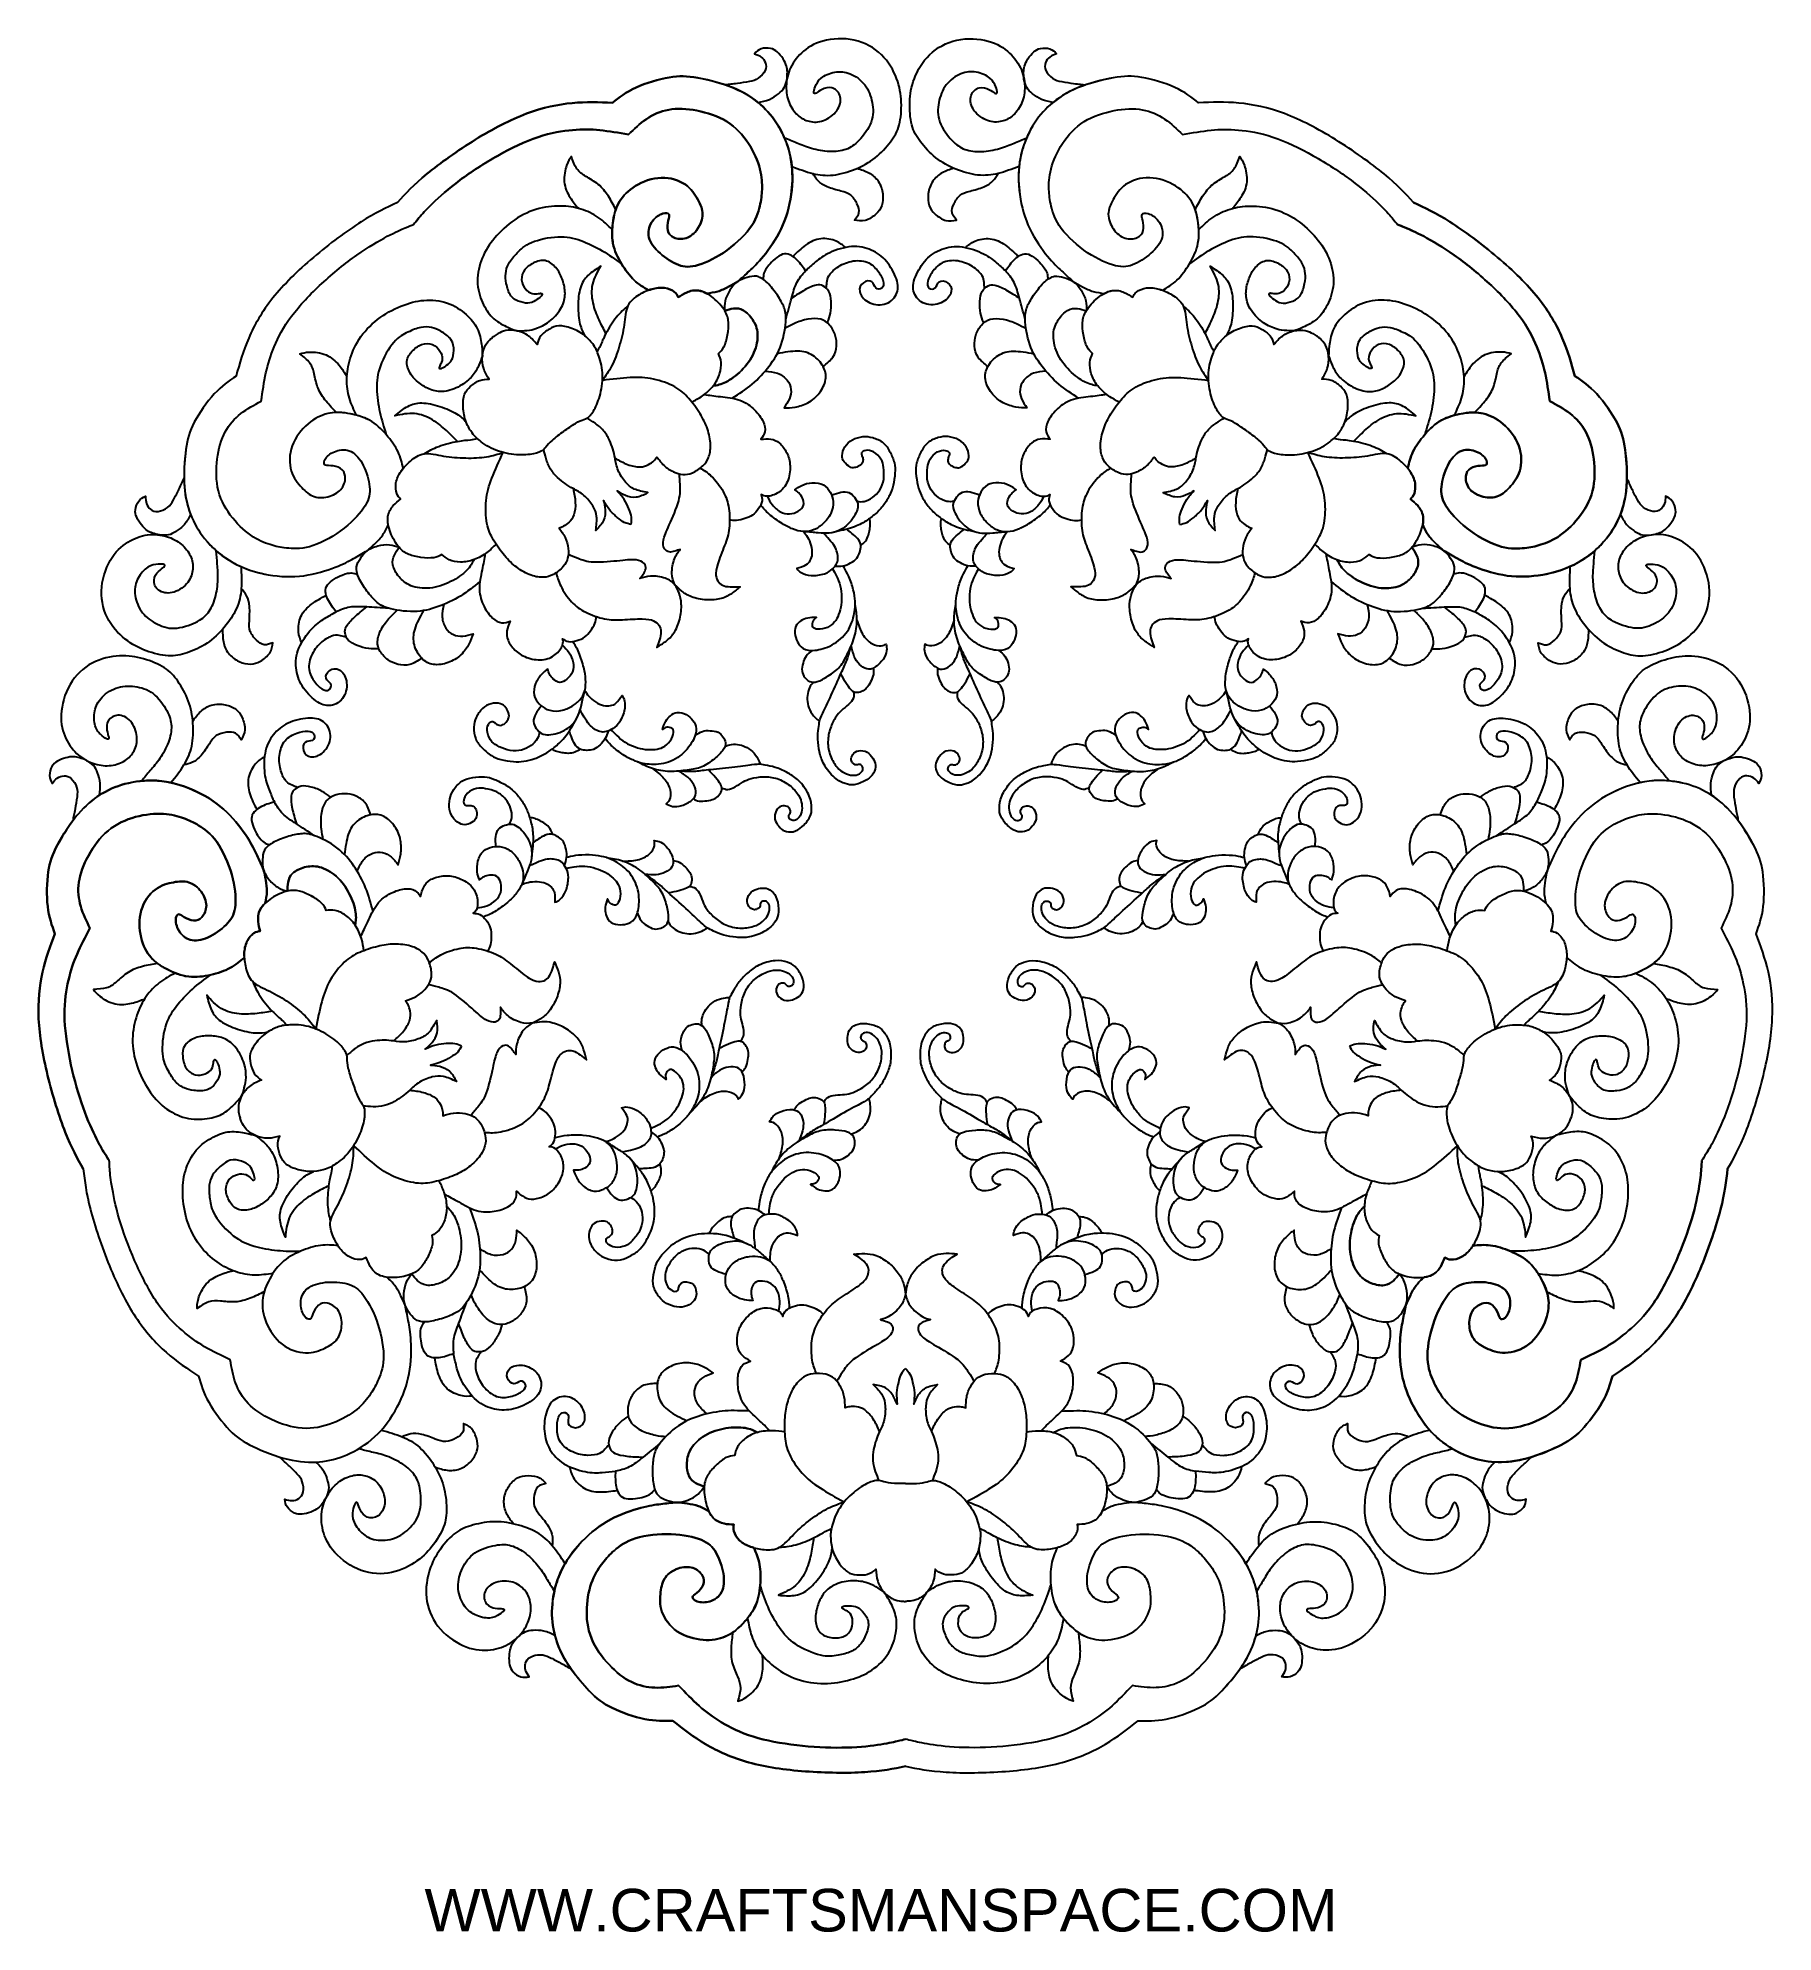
# Model space of a CAD drawing. Header units: inches. Extents: x 3.3 to 19.3, y -1.1 to 16.4.
import ezdxf
from ezdxf.enums import TextEntityAlignment as Align

# ---------------------------------------------------------------- set-up
doc = ezdxf.new("R2010")
doc.units = ezdxf.units.IN
doc.header["$MEASUREMENT"] = 0
doc.layers.add('Default', color=7, linetype='Continuous')
doc.layers.add('DV1_Layer_2', color=7, linetype='Continuous')
doc.styles.add('SEACAD_arial_ttfB', font='arial.ttf')

msp = doc.modelspace()

# ---------------------------------------------------------------- texts
at = {"layer": 'Default', "color": 7, "linetype": 'Continuous', "style": 'SEACAD_arial_ttfB'}
msp.add_text('WWW.CRAFTSMANSPACE.COM', height=0.3937, dxfattribs=at).set_placement((6.82, -0.661), align=Align.TOP_LEFT)

# ---------------------------------------------------------------- blocks, each defined once
blk = doc.blocks.new('SE')
at = {"layer": 'DV1_Layer_2', "color": 7, "linetype": 'Continuous'}
for points, knots in [([(9.899, 15.837), (9.936, 15.844), (9.972, 15.85), (10.005, 15.864), (10.037, 15.878), (10.066, 15.898), (10.112, 15.935), (10.129, 15.952), (10.154, 15.996), (10.161, 16.024), (10.168, 16.052), (10.17, 16.075), (10.171, 16.098), (10.171, 16.117), (10.171, 16.137), (10.17, 16.153), (10.164, 16.172), (10.157, 16.192), (10.146, 16.216), (10.131, 16.239), (10.116, 16.263), (10.097, 16.286), (10.078, 16.303), (10.06, 16.32), (10.041, 16.33), (10.015, 16.336), (9.989, 16.341), (9.955, 16.34), (9.929, 16.331), (9.904, 16.322), (9.886, 16.304), (9.867, 16.286), (9.89, 16.278), (9.912, 16.27), (9.93, 16.256), (9.947, 16.243), (9.961, 16.225), (9.968, 16.203), (9.976, 16.182), (9.977, 16.157), (9.965, 16.131), (9.953, 16.105), (9.928, 16.077), (9.903, 16.06), (9.878, 16.043), (9.854, 16.035), (9.82, 16.029), (9.786, 16.022), (9.742, 16.016), (9.712, 16.012), (9.682, 16.008), (9.666, 16.006), (9.65, 16.005), (9.633, 16.003), (9.616, 16), (9.599, 15.998)], [0, 0, 0, 0, 0.05, 0.05, 0.05, 0.1, 0.1, 0.15, 0.15, 0.2, 0.2, 0.2, 0.25, 0.25, 0.25, 0.3, 0.3, 0.3, 0.35, 0.35, 0.35, 0.4, 0.4, 0.4, 0.45, 0.45, 0.45, 0.5, 0.5, 0.5, 0.55, 0.55, 0.55, 0.6, 0.6, 0.6, 0.65, 0.65, 0.65, 0.7, 0.7, 0.7, 0.75, 0.75, 0.75, 0.8, 0.8, 0.8, 0.85, 0.85, 0.85, 0.9, 0.9, 0.9, 1, 1, 1, 1]), ([(10.213, 15.246), (10.278, 15.221), (10.343, 15.196), (10.406, 15.181), (10.468, 15.165), (10.528, 15.159), (10.659, 15.173), (10.73, 15.193), (10.797, 15.22), (10.863, 15.248), (10.927, 15.282), (10.982, 15.326), (11.038, 15.37), (11.086, 15.423), (11.123, 15.473), (11.161, 15.523), (11.188, 15.57), (11.204, 15.631), (11.22, 15.692), (11.226, 15.767), (11.223, 15.839), (11.22, 15.912), (11.209, 15.982), (11.18, 16.057), (11.152, 16.132), (11.106, 16.213), (11.039, 16.277), (10.973, 16.342), (10.885, 16.39), (10.788, 16.412), (10.691, 16.433), (10.584, 16.426), (10.499, 16.403), (10.415, 16.38), (10.351, 16.34), (10.302, 16.293), (10.252, 16.246), (10.215, 16.193), (10.169, 16.08), (10.16, 16.02), (10.161, 15.966), (10.163, 15.911), (10.174, 15.862), (10.195, 15.818), (10.215, 15.774), (10.244, 15.737), (10.277, 15.71), (10.31, 15.683), (10.348, 15.666), (10.389, 15.659), (10.43, 15.652), (10.475, 15.655), (10.521, 15.675), (10.566, 15.696), (10.613, 15.734), (10.638, 15.776), (10.663, 15.819), (10.667, 15.866), (10.655, 15.902), (10.642, 15.938), (10.612, 15.963), (10.581, 15.971), (10.55, 15.979), (10.517, 15.969), (10.492, 15.957), (10.467, 15.944), (10.449, 15.929), (10.437, 15.922), (10.424, 15.915), (10.416, 15.916), (10.415, 15.927), (10.414, 15.937), (10.419, 15.957), (10.429, 15.982), (10.439, 16.007), (10.452, 16.036), (10.483, 16.062), (10.514, 16.087), (10.562, 16.107), (10.656, 16.124), (10.749, 16.118), (10.851, 16.044), (10.886, 15.998), (10.922, 15.951), (10.964, 15.839), (10.967, 15.717), (10.945, 15.655), (10.922, 15.593), (10.875, 15.531), (10.834, 15.487), (10.792, 15.443), (10.756, 15.419), (10.712, 15.403), (10.668, 15.387), (10.616, 15.381), (10.561, 15.383), (10.505, 15.385), (10.446, 15.396), (10.395, 15.411), (10.343, 15.426), (10.3, 15.444), (10.26, 15.461), (10.219, 15.478), (10.182, 15.493), (10.144, 15.508)], [0, 0, 0, 0, 0.026316, 0.026316, 0.026316, 0.052632, 0.052632, 0.078947, 0.078947, 0.078947, 0.105263, 0.105263, 0.105263, 0.131579, 0.131579, 0.131579, 0.157895, 0.157895, 0.157895, 0.184211, 0.184211, 0.184211, 0.210526, 0.210526, 0.210526, 0.236842, 0.236842, 0.236842, 0.263158, 0.263158, 0.263158, 0.289474, 0.289474, 0.289474, 0.315789, 0.315789, 0.315789, 0.342105, 0.342105, 0.368421, 0.368421, 0.368421, 0.394737, 0.394737, 0.394737, 0.421053, 0.421053, 0.421053, 0.447368, 0.447368, 0.447368, 0.473684, 0.473684, 0.473684, 0.5, 0.5, 0.5, 0.526316, 0.526316, 0.526316, 0.552632, 0.552632, 0.552632, 0.578947, 0.578947, 0.578947, 0.605263, 0.605263, 0.605263, 0.631579, 0.631579, 0.631579, 0.657895, 0.657895, 0.657895, 0.684211, 0.684211, 0.684211, 0.710526, 0.710526, 0.736842, 0.763158, 0.763158, 0.763158, 0.789474, 0.815789, 0.815789, 0.815789, 0.842105, 0.842105, 0.842105, 0.868421, 0.868421, 0.868421, 0.894737, 0.894737, 0.894737, 0.921053, 0.921053, 0.921053, 0.947368, 0.947368, 0.947368, 1, 1, 1, 1]), ([(12.311, 15.246), (12.246, 15.221), (12.181, 15.196), (12.118, 15.181), (12.056, 15.165), (11.996, 15.159), (11.865, 15.173), (11.794, 15.193), (11.728, 15.22), (11.661, 15.248), (11.598, 15.282), (11.542, 15.326), (11.486, 15.37), (11.439, 15.423), (11.401, 15.473), (11.363, 15.523), (11.336, 15.57), (11.32, 15.631), (11.304, 15.692), (11.299, 15.767), (11.301, 15.839), (11.304, 15.912), (11.315, 15.982), (11.344, 16.057), (11.372, 16.132), (11.418, 16.213), (11.485, 16.277), (11.552, 16.342), (11.639, 16.39), (11.736, 16.412), (11.834, 16.433), (11.94, 16.426), (12.025, 16.403), (12.109, 16.38), (12.173, 16.34), (12.222, 16.293), (12.272, 16.246), (12.309, 16.193), (12.355, 16.08), (12.364, 16.02), (12.363, 15.966), (12.362, 15.911), (12.35, 15.862), (12.329, 15.818), (12.309, 15.774), (12.28, 15.737), (12.247, 15.71), (12.214, 15.683), (12.176, 15.666), (12.135, 15.659), (12.094, 15.652), (12.049, 15.655), (12.003, 15.675), (11.958, 15.696), (11.911, 15.734), (11.886, 15.776), (11.861, 15.819), (11.857, 15.866), (11.869, 15.902), (11.882, 15.938), (11.912, 15.963), (11.943, 15.971), (11.975, 15.979), (12.007, 15.969), (12.032, 15.957), (12.057, 15.944), (12.075, 15.929), (12.087, 15.922), (12.1, 15.915), (12.108, 15.916), (12.109, 15.927), (12.11, 15.937), (12.105, 15.957), (12.095, 15.982), (12.085, 16.007), (12.072, 16.036), (12.041, 16.062), (12.01, 16.087), (11.962, 16.107), (11.868, 16.124), (11.776, 16.118), (11.674, 16.044), (11.638, 15.998), (11.602, 15.951), (11.56, 15.839), (11.557, 15.717), (11.579, 15.655), (11.602, 15.593), (11.649, 15.531), (11.69, 15.487), (11.732, 15.443), (11.768, 15.419), (11.812, 15.403), (11.856, 15.387), (11.908, 15.381), (11.964, 15.383), (12.019, 15.385), (12.078, 15.396), (12.13, 15.411), (12.181, 15.426), (12.224, 15.444), (12.264, 15.461), (12.305, 15.478), (12.342, 15.493), (12.38, 15.508)], [0, 0, 0, 0, 0.026316, 0.026316, 0.026316, 0.052632, 0.052632, 0.078947, 0.078947, 0.078947, 0.105263, 0.105263, 0.105263, 0.131579, 0.131579, 0.131579, 0.157895, 0.157895, 0.157895, 0.184211, 0.184211, 0.184211, 0.210526, 0.210526, 0.210526, 0.236842, 0.236842, 0.236842, 0.263158, 0.263158, 0.263158, 0.289474, 0.289474, 0.289474, 0.315789, 0.315789, 0.315789, 0.342105, 0.342105, 0.368421, 0.368421, 0.368421, 0.394737, 0.394737, 0.394737, 0.421053, 0.421053, 0.421053, 0.447368, 0.447368, 0.447368, 0.473684, 0.473684, 0.473684, 0.5, 0.5, 0.5, 0.526316, 0.526316, 0.526316, 0.552632, 0.552632, 0.552632, 0.578947, 0.578947, 0.578947, 0.605263, 0.605263, 0.605263, 0.631579, 0.631579, 0.631579, 0.657895, 0.657895, 0.657895, 0.684211, 0.684211, 0.684211, 0.710526, 0.710526, 0.736842, 0.763158, 0.763158, 0.763158, 0.789474, 0.815789, 0.815789, 0.815789, 0.842105, 0.842105, 0.842105, 0.868421, 0.868421, 0.868421, 0.894737, 0.894737, 0.894737, 0.921053, 0.921053, 0.921053, 0.947368, 0.947368, 0.947368, 1, 1, 1, 1]), ([(12.625, 15.837), (12.589, 15.844), (12.552, 15.85), (12.519, 15.864), (12.487, 15.878), (12.459, 15.898), (12.413, 15.935), (12.395, 15.952), (12.37, 15.996), (12.363, 16.024), (12.356, 16.052), (12.354, 16.075), (12.353, 16.098), (12.353, 16.117), (12.353, 16.137), (12.354, 16.153), (12.36, 16.172), (12.367, 16.192), (12.378, 16.216), (12.393, 16.239), (12.408, 16.263), (12.427, 16.286), (12.446, 16.303), (12.464, 16.32), (12.483, 16.33), (12.509, 16.336), (12.535, 16.341), (12.569, 16.34), (12.595, 16.331), (12.621, 16.322), (12.639, 16.304), (12.657, 16.286), (12.635, 16.278), (12.612, 16.27), (12.595, 16.256), (12.577, 16.243), (12.563, 16.225), (12.556, 16.203), (12.548, 16.182), (12.547, 16.157), (12.559, 16.131), (12.571, 16.105), (12.596, 16.077), (12.621, 16.06), (12.646, 16.043), (12.67, 16.035), (12.705, 16.029), (12.739, 16.022), (12.782, 16.016), (12.812, 16.012), (12.842, 16.008), (12.858, 16.006), (12.874, 16.005), (12.891, 16.003), (12.908, 16), (12.925, 15.998)], [0, 0, 0, 0, 0.05, 0.05, 0.05, 0.1, 0.1, 0.15, 0.15, 0.2, 0.2, 0.2, 0.25, 0.25, 0.25, 0.3, 0.3, 0.3, 0.35, 0.35, 0.35, 0.4, 0.4, 0.4, 0.45, 0.45, 0.45, 0.5, 0.5, 0.5, 0.55, 0.55, 0.55, 0.6, 0.6, 0.6, 0.65, 0.65, 0.65, 0.7, 0.7, 0.7, 0.75, 0.75, 0.75, 0.8, 0.8, 0.8, 0.85, 0.85, 0.85, 0.9, 0.9, 0.9, 1, 1, 1, 1]), ([(6.57, 14.912), (6.646, 14.994), (6.722, 15.076), (6.842, 15.176), (6.963, 15.275), (7.128, 15.392), (7.29, 15.493), (7.453, 15.593), (7.613, 15.676), (7.763, 15.733), (7.913, 15.789), (8.053, 15.819), (8.184, 15.831), (8.314, 15.843), (8.434, 15.838), (8.555, 15.833), (8.618, 15.882), (8.682, 15.932), (8.774, 15.974), (8.865, 16.016), (8.984, 16.052), (9.079, 16.068), (9.174, 16.084), (9.244, 16.081), (9.343, 16.064), (9.442, 16.046), (9.569, 16.013), (9.673, 15.971), (9.777, 15.928), (9.856, 15.875), (9.922, 15.817), (9.989, 15.759), (10.041, 15.697), (10.089, 15.616), (10.137, 15.536), (10.18, 15.437), (10.201, 15.328), (10.222, 15.218), (10.222, 15.097), (10.207, 14.985), (10.191, 14.872), (10.161, 14.767), (10.114, 14.67), (10.067, 14.572), (10.003, 14.482), (9.951, 14.417), (9.899, 14.353), (9.858, 14.315), (9.783, 14.246), (9.748, 14.214), (9.713, 14.182), (9.685, 14.166), (9.657, 14.149), (9.626, 14.133), (9.596, 14.117), (9.563, 14.101), (9.529, 14.091), (9.495, 14.081), (9.46, 14.077), (9.425, 14.073)], [0, 0, 0, 0, 0.047619, 0.047619, 0.047619, 0.095238, 0.095238, 0.095238, 0.142857, 0.142857, 0.142857, 0.190476, 0.190476, 0.190476, 0.238095, 0.238095, 0.238095, 0.285714, 0.285714, 0.285714, 0.333333, 0.333333, 0.333333, 0.380952, 0.380952, 0.380952, 0.428571, 0.428571, 0.428571, 0.47619, 0.47619, 0.47619, 0.52381, 0.52381, 0.52381, 0.571429, 0.571429, 0.571429, 0.619048, 0.619048, 0.619048, 0.666667, 0.666667, 0.666667, 0.714286, 0.714286, 0.714286, 0.761905, 0.761905, 0.809524, 0.809524, 0.809524, 0.857143, 0.857143, 0.857143, 0.904762, 0.904762, 0.904762, 1, 1, 1, 1]), ([(6.718, 14.708), (6.718, 14.708), (6.718, 14.708), (6.718, 14.708), (6.731, 14.724), (6.744, 14.741), (6.769, 14.771), (6.795, 14.8), (6.833, 14.844), (6.895, 14.904), (6.957, 14.964), (7.044, 15.041), (7.147, 15.118), (7.251, 15.196), (7.372, 15.274), (7.497, 15.344), (7.622, 15.414), (7.751, 15.477), (7.87, 15.517), (7.988, 15.557), (8.095, 15.573), (8.28, 15.589), (8.357, 15.589), (8.44, 15.58), (8.524, 15.572), (8.614, 15.556), (8.703, 15.54), (8.756, 15.591), (8.808, 15.642), (8.869, 15.683), (8.929, 15.724), (8.998, 15.756), (9.076, 15.769), (9.154, 15.783), (9.242, 15.779), (9.336, 15.761), (9.43, 15.743), (9.53, 15.712), (9.612, 15.66), (9.695, 15.608), (9.76, 15.536), (9.811, 15.458), (9.862, 15.38), (9.899, 15.296), (9.937, 15.149), (9.939, 15.086), (9.937, 15.033), (9.935, 14.98), (9.93, 14.936), (9.916, 14.879), (9.903, 14.821), (9.881, 14.75), (9.823, 14.672), (9.766, 14.595), (9.673, 14.512), (9.58, 14.449), (9.487, 14.387), (9.395, 14.346), (9.324, 14.329), (9.252, 14.312), (9.201, 14.319), (9.088, 14.37), (9.025, 14.413), (8.977, 14.461), (8.929, 14.508), (8.897, 14.558), (8.889, 14.607), (8.882, 14.657), (8.9, 14.705), (8.927, 14.741), (8.954, 14.777), (8.99, 14.801), (9.02, 14.81), (9.049, 14.82), (9.072, 14.814), (9.079, 14.803), (9.085, 14.792), (9.077, 14.774), (9.07, 14.747), (9.064, 14.719), (9.06, 14.682), (9.074, 14.624), (9.092, 14.603), (9.122, 14.589), (9.152, 14.576), (9.195, 14.57), (9.236, 14.583), (9.276, 14.596), (9.314, 14.628), (9.342, 14.668), (9.37, 14.709), (9.389, 14.758), (9.389, 14.849), (9.371, 14.891), (9.345, 14.939), (9.319, 14.986), (9.286, 15.038), (9.229, 15.078), (9.171, 15.117), (9.091, 15.144), (9.007, 15.141), (8.923, 15.138), (8.835, 15.106), (8.768, 15.065), (8.701, 15.024), (8.653, 14.974), (8.621, 14.921), (8.607, 14.897), (8.596, 14.873), (8.587, 14.847), (8.576, 14.816), (8.568, 14.782), (8.563, 14.746), (8.559, 14.719), (8.555, 14.691), (8.554, 14.662), (8.551, 14.62), (8.553, 14.576), (8.561, 14.536), (8.574, 14.467), (8.604, 14.405), (8.639, 14.347), (8.674, 14.29), (8.713, 14.236), (8.756, 14.195), (8.798, 14.155), (8.844, 14.129), (8.889, 14.102), (8.899, 14.106), (8.909, 14.109), (8.919, 14.112), (8.958, 14.123), (8.998, 14.129), (9.036, 14.124), (9.073, 14.119), (9.106, 14.103), (9.127, 14.087), (9.148, 14.071), (9.156, 14.054), (9.164, 14.037), (9.188, 14.053), (9.212, 14.069), (9.243, 14.082), (9.274, 14.096), (9.312, 14.106), (9.354, 14.099), (9.377, 14.095), (9.401, 14.086), (9.425, 14.073), (9.46, 14.077), (9.495, 14.081), (9.529, 14.091), (9.563, 14.101), (9.596, 14.117), (9.626, 14.133), (9.657, 14.149), (9.685, 14.166), (9.713, 14.182), (9.748, 14.214), (9.783, 14.246), (9.858, 14.315), (9.899, 14.353), (9.951, 14.417), (10.003, 14.482), (10.067, 14.572), (10.114, 14.67), (10.161, 14.767), (10.191, 14.872), (10.207, 14.985), (10.218, 15.07), (10.221, 15.16), (10.213, 15.246), (10.21, 15.274), (10.206, 15.301), (10.201, 15.328), (10.189, 15.392), (10.169, 15.453), (10.144, 15.508), (10.128, 15.547), (10.109, 15.583), (10.089, 15.616), (10.041, 15.697), (9.989, 15.759), (9.922, 15.817), (9.915, 15.824), (9.907, 15.83), (9.899, 15.837), (9.838, 15.887), (9.765, 15.933), (9.673, 15.971), (9.649, 15.98), (9.625, 15.989), (9.599, 15.998), (9.513, 16.027), (9.42, 16.05), (9.343, 16.064), (9.244, 16.081), (9.174, 16.084), (9.079, 16.068), (8.984, 16.052), (8.865, 16.016), (8.774, 15.974), (8.682, 15.932), (8.618, 15.882), (8.555, 15.833), (8.434, 15.838), (8.314, 15.843), (8.184, 15.831), (8.053, 15.819), (7.913, 15.789), (7.763, 15.733), (7.613, 15.676), (7.453, 15.593), (7.29, 15.493), (7.128, 15.392), (6.963, 15.275), (6.842, 15.176), (6.722, 15.076), (6.646, 14.994), (6.57, 14.911), (6.57, 14.911), (6.57, 14.911), (6.57, 14.911)], [0, 0, 0, 0, 0.012987, 0.012987, 0.012987, 0.025974, 0.025974, 0.025974, 0.038961, 0.038961, 0.038961, 0.051948, 0.051948, 0.051948, 0.064935, 0.064935, 0.064935, 0.077922, 0.077922, 0.077922, 0.090909, 0.090909, 0.103896, 0.103896, 0.103896, 0.116883, 0.116883, 0.116883, 0.12987, 0.12987, 0.12987, 0.142857, 0.142857, 0.142857, 0.155844, 0.155844, 0.155844, 0.168831, 0.168831, 0.168831, 0.181818, 0.181818, 0.181818, 0.194805, 0.194805, 0.207792, 0.207792, 0.207792, 0.220779, 0.220779, 0.220779, 0.233766, 0.233766, 0.233766, 0.246753, 0.246753, 0.246753, 0.25974, 0.25974, 0.25974, 0.272727, 0.272727, 0.285714, 0.285714, 0.285714, 0.298701, 0.298701, 0.298701, 0.311688, 0.311688, 0.311688, 0.324675, 0.324675, 0.324675, 0.337662, 0.337662, 0.337662, 0.350649, 0.350649, 0.350649, 0.363636, 0.363636, 0.376623, 0.376623, 0.376623, 0.38961, 0.38961, 0.38961, 0.402597, 0.402597, 0.402597, 0.415584, 0.415584, 0.428571, 0.428571, 0.428571, 0.441558, 0.441558, 0.441558, 0.454545, 0.454545, 0.454545, 0.467532, 0.467532, 0.467532, 0.480519, 0.480519, 0.480519, 0.493506, 0.493506, 0.493506, 0.506494, 0.506494, 0.506494, 0.519481, 0.519481, 0.519481, 0.532468, 0.532468, 0.532468, 0.545455, 0.545455, 0.545455, 0.558442, 0.558442, 0.558442, 0.571429, 0.571429, 0.571429, 0.584416, 0.584416, 0.584416, 0.597403, 0.597403, 0.597403, 0.61039, 0.61039, 0.61039, 0.623377, 0.623377, 0.623377, 0.636364, 0.636364, 0.636364, 0.649351, 0.649351, 0.649351, 0.662338, 0.662338, 0.662338, 0.675325, 0.675325, 0.675325, 0.688312, 0.688312, 0.688312, 0.701299, 0.701299, 0.701299, 0.714286, 0.714286, 0.727273, 0.727273, 0.727273, 0.74026, 0.74026, 0.74026, 0.753247, 0.753247, 0.753247, 0.766234, 0.766234, 0.766234, 0.779221, 0.779221, 0.779221, 0.792208, 0.792208, 0.792208, 0.805195, 0.805195, 0.805195, 0.818182, 0.818182, 0.818182, 0.831169, 0.831169, 0.831169, 0.844156, 0.844156, 0.844156, 0.857143, 0.857143, 0.857143, 0.87013, 0.87013, 0.87013, 0.883117, 0.883117, 0.883117, 0.896104, 0.896104, 0.896104, 0.909091, 0.909091, 0.909091, 0.922078, 0.922078, 0.922078, 0.935065, 0.935065, 0.935065, 0.948052, 0.948052, 0.948052, 0.961039, 0.961039, 0.961039, 0.974026, 0.974026, 0.974026, 1, 1, 1, 1]), ([(15.954, 14.912), (15.878, 14.994), (15.802, 15.076), (15.682, 15.176), (15.561, 15.275), (15.396, 15.392), (15.234, 15.493), (15.071, 15.593), (14.912, 15.676), (14.761, 15.733), (14.611, 15.789), (14.471, 15.819), (14.34, 15.831), (14.21, 15.843), (14.09, 15.838), (13.969, 15.833), (13.906, 15.882), (13.842, 15.932), (13.75, 15.974), (13.659, 16.016), (13.54, 16.052), (13.445, 16.068), (13.35, 16.084), (13.28, 16.081), (13.181, 16.064), (13.082, 16.046), (12.955, 16.013), (12.851, 15.971), (12.748, 15.928), (12.668, 15.875), (12.602, 15.817), (12.535, 15.759), (12.483, 15.697), (12.435, 15.616), (12.387, 15.536), (12.344, 15.437), (12.323, 15.328), (12.302, 15.218), (12.302, 15.097), (12.317, 14.985), (12.333, 14.872), (12.363, 14.767), (12.41, 14.67), (12.458, 14.572), (12.521, 14.482), (12.573, 14.417), (12.626, 14.353), (12.666, 14.315), (12.742, 14.246), (12.776, 14.214), (12.811, 14.182), (12.839, 14.166), (12.867, 14.149), (12.898, 14.133), (12.928, 14.117), (12.961, 14.101), (12.995, 14.091), (13.029, 14.081), (13.064, 14.077), (13.1, 14.073)], [0, 0, 0, 0, 0.047619, 0.047619, 0.047619, 0.095238, 0.095238, 0.095238, 0.142857, 0.142857, 0.142857, 0.190476, 0.190476, 0.190476, 0.238095, 0.238095, 0.238095, 0.285714, 0.285714, 0.285714, 0.333333, 0.333333, 0.333333, 0.380952, 0.380952, 0.380952, 0.428571, 0.428571, 0.428571, 0.47619, 0.47619, 0.47619, 0.52381, 0.52381, 0.52381, 0.571429, 0.571429, 0.571429, 0.619048, 0.619048, 0.619048, 0.666667, 0.666667, 0.666667, 0.714286, 0.714286, 0.714286, 0.761905, 0.761905, 0.809524, 0.809524, 0.809524, 0.857143, 0.857143, 0.857143, 0.904762, 0.904762, 0.904762, 1, 1, 1, 1]), ([(15.954, 14.912), (15.878, 14.994), (15.802, 15.076), (15.682, 15.176), (15.561, 15.275), (15.396, 15.392), (15.234, 15.493), (15.071, 15.593), (14.912, 15.676), (14.761, 15.733), (14.611, 15.789), (14.471, 15.819), (14.34, 15.831), (14.21, 15.843), (14.09, 15.838), (13.969, 15.833), (13.906, 15.882), (13.842, 15.932), (13.75, 15.974), (13.659, 16.016), (13.54, 16.052), (13.445, 16.068), (13.35, 16.084), (13.28, 16.081), (13.181, 16.064), (13.105, 16.05), (13.011, 16.027), (12.925, 15.998), (12.899, 15.989), (12.875, 15.98), (12.851, 15.971), (12.759, 15.933), (12.687, 15.887), (12.625, 15.837), (12.617, 15.83), (12.609, 15.824), (12.602, 15.817), (12.535, 15.759), (12.483, 15.697), (12.435, 15.616), (12.415, 15.583), (12.397, 15.547), (12.38, 15.508), (12.356, 15.453), (12.336, 15.392), (12.323, 15.328), (12.318, 15.301), (12.314, 15.274), (12.311, 15.246), (12.303, 15.16), (12.306, 15.07), (12.317, 14.985), (12.333, 14.872), (12.363, 14.767), (12.41, 14.67), (12.458, 14.572), (12.521, 14.482), (12.573, 14.417), (12.626, 14.353), (12.666, 14.315), (12.742, 14.246), (12.776, 14.214), (12.811, 14.182), (12.839, 14.166), (12.867, 14.149), (12.898, 14.133), (12.928, 14.117), (12.961, 14.101), (12.995, 14.091), (13.029, 14.081), (13.064, 14.077), (13.1, 14.073), (13.123, 14.086), (13.147, 14.095), (13.17, 14.099), (13.212, 14.106), (13.25, 14.096), (13.281, 14.082), (13.312, 14.069), (13.336, 14.053), (13.36, 14.037), (13.368, 14.054), (13.376, 14.071), (13.397, 14.087), (13.418, 14.103), (13.452, 14.119), (13.489, 14.124), (13.526, 14.129), (13.566, 14.123), (13.605, 14.112), (13.615, 14.109), (13.625, 14.106), (13.635, 14.102), (13.681, 14.129), (13.726, 14.155), (13.769, 14.195), (13.811, 14.236), (13.85, 14.29), (13.885, 14.347), (13.92, 14.405), (13.95, 14.467), (13.963, 14.536), (13.971, 14.576), (13.973, 14.62), (13.97, 14.662), (13.969, 14.691), (13.966, 14.719), (13.961, 14.746), (13.956, 14.782), (13.948, 14.816), (13.937, 14.847), (13.928, 14.873), (13.917, 14.897), (13.903, 14.921), (13.871, 14.974), (13.824, 15.024), (13.756, 15.065), (13.689, 15.106), (13.601, 15.138), (13.517, 15.141), (13.433, 15.144), (13.353, 15.117), (13.295, 15.078), (13.238, 15.038), (13.205, 14.986), (13.179, 14.939), (13.153, 14.891), (13.135, 14.849), (13.135, 14.758), (13.154, 14.709), (13.182, 14.668), (13.21, 14.628), (13.248, 14.596), (13.289, 14.583), (13.329, 14.57), (13.372, 14.576), (13.402, 14.589), (13.432, 14.603), (13.451, 14.624), (13.464, 14.682), (13.46, 14.719), (13.454, 14.747), (13.447, 14.774), (13.439, 14.792), (13.446, 14.803), (13.452, 14.814), (13.475, 14.82), (13.504, 14.81), (13.534, 14.801), (13.57, 14.777), (13.597, 14.741), (13.625, 14.705), (13.642, 14.657), (13.635, 14.607), (13.627, 14.558), (13.595, 14.508), (13.547, 14.461), (13.499, 14.413), (13.436, 14.37), (13.323, 14.319), (13.272, 14.312), (13.2, 14.329), (13.129, 14.346), (13.037, 14.387), (12.944, 14.449), (12.852, 14.512), (12.759, 14.595), (12.701, 14.672), (12.644, 14.75), (12.621, 14.821), (12.608, 14.879), (12.594, 14.936), (12.589, 14.98), (12.587, 15.033), (12.585, 15.086), (12.587, 15.149), (12.625, 15.296), (12.662, 15.38), (12.713, 15.458), (12.764, 15.536), (12.829, 15.608), (12.912, 15.66), (12.994, 15.712), (13.094, 15.743), (13.188, 15.761), (13.282, 15.779), (13.37, 15.783), (13.448, 15.769), (13.526, 15.756), (13.595, 15.724), (13.655, 15.683), (13.716, 15.642), (13.768, 15.591), (13.821, 15.54), (13.91, 15.556), (14, 15.572), (14.084, 15.58), (14.167, 15.589), (14.244, 15.589), (14.429, 15.573), (14.536, 15.557), (14.654, 15.517), (14.773, 15.477), (14.902, 15.414), (15.027, 15.344), (15.152, 15.274), (15.273, 15.196), (15.377, 15.118), (15.481, 15.041), (15.567, 14.964), (15.629, 14.904), (15.691, 14.844), (15.729, 14.8), (15.755, 14.771), (15.78, 14.741), (15.793, 14.724), (15.806, 14.708), (15.806, 14.708), (15.806, 14.708), (15.806, 14.708)], [0, 0, 0, 0, 0.013158, 0.013158, 0.013158, 0.026316, 0.026316, 0.026316, 0.039474, 0.039474, 0.039474, 0.052632, 0.052632, 0.052632, 0.065789, 0.065789, 0.065789, 0.078947, 0.078947, 0.078947, 0.092105, 0.092105, 0.092105, 0.105263, 0.105263, 0.105263, 0.118421, 0.118421, 0.118421, 0.131579, 0.131579, 0.131579, 0.144737, 0.144737, 0.144737, 0.157895, 0.157895, 0.157895, 0.171053, 0.171053, 0.171053, 0.184211, 0.184211, 0.184211, 0.197368, 0.197368, 0.197368, 0.210526, 0.210526, 0.210526, 0.223684, 0.223684, 0.223684, 0.236842, 0.236842, 0.236842, 0.25, 0.25, 0.25, 0.263158, 0.263158, 0.276316, 0.276316, 0.276316, 0.289474, 0.289474, 0.289474, 0.302632, 0.302632, 0.302632, 0.315789, 0.315789, 0.315789, 0.328947, 0.328947, 0.328947, 0.342105, 0.342105, 0.342105, 0.355263, 0.355263, 0.355263, 0.368421, 0.368421, 0.368421, 0.381579, 0.381579, 0.381579, 0.394737, 0.394737, 0.394737, 0.407895, 0.407895, 0.407895, 0.421053, 0.421053, 0.421053, 0.434211, 0.434211, 0.434211, 0.447368, 0.447368, 0.447368, 0.460526, 0.460526, 0.460526, 0.473684, 0.473684, 0.473684, 0.486842, 0.486842, 0.486842, 0.5, 0.5, 0.5, 0.513158, 0.513158, 0.513158, 0.526316, 0.526316, 0.526316, 0.539474, 0.539474, 0.539474, 0.552632, 0.552632, 0.552632, 0.565789, 0.565789, 0.578947, 0.578947, 0.578947, 0.592105, 0.592105, 0.592105, 0.605263, 0.605263, 0.605263, 0.618421, 0.618421, 0.631579, 0.631579, 0.631579, 0.644737, 0.644737, 0.644737, 0.657895, 0.657895, 0.657895, 0.671053, 0.671053, 0.671053, 0.684211, 0.684211, 0.684211, 0.697368, 0.697368, 0.697368, 0.710526, 0.710526, 0.723684, 0.723684, 0.723684, 0.736842, 0.736842, 0.736842, 0.75, 0.75, 0.75, 0.763158, 0.763158, 0.763158, 0.776316, 0.776316, 0.776316, 0.789474, 0.789474, 0.802632, 0.802632, 0.802632, 0.815789, 0.815789, 0.815789, 0.828947, 0.828947, 0.828947, 0.842105, 0.842105, 0.842105, 0.855263, 0.855263, 0.855263, 0.868421, 0.868421, 0.868421, 0.881579, 0.881579, 0.881579, 0.894737, 0.894737, 0.907895, 0.907895, 0.907895, 0.921053, 0.921053, 0.921053, 0.934211, 0.934211, 0.934211, 0.947368, 0.947368, 0.947368, 0.960526, 0.960526, 0.960526, 0.973684, 0.973684, 0.973684, 1, 1, 1, 1]), ([(8.889, 14.102), (8.844, 14.129), (8.798, 14.155), (8.756, 14.195), (8.713, 14.236), (8.674, 14.29), (8.639, 14.347), (8.604, 14.405), (8.574, 14.467), (8.561, 14.536), (8.548, 14.604), (8.552, 14.68), (8.563, 14.746), (8.573, 14.812), (8.589, 14.868), (8.621, 14.921), (8.653, 14.974), (8.701, 15.024), (8.768, 15.065), (8.835, 15.106), (8.923, 15.138), (9.007, 15.141), (9.091, 15.144), (9.171, 15.117), (9.229, 15.078), (9.286, 15.038), (9.319, 14.986), (9.345, 14.939), (9.371, 14.891), (9.389, 14.849), (9.389, 14.758), (9.37, 14.709), (9.342, 14.668), (9.314, 14.628), (9.276, 14.596), (9.236, 14.583), (9.195, 14.57), (9.152, 14.576), (9.122, 14.589), (9.092, 14.603), (9.074, 14.624), (9.06, 14.682), (9.064, 14.719), (9.07, 14.747), (9.077, 14.774), (9.085, 14.792), (9.079, 14.803), (9.072, 14.814), (9.049, 14.82), (9.02, 14.81), (8.99, 14.801), (8.954, 14.777), (8.927, 14.741), (8.9, 14.705), (8.882, 14.657), (8.889, 14.607), (8.897, 14.558), (8.929, 14.508), (8.977, 14.461), (9.025, 14.413), (9.088, 14.37), (9.201, 14.319), (9.252, 14.312), (9.324, 14.329), (9.395, 14.346), (9.487, 14.387), (9.58, 14.449), (9.673, 14.512), (9.766, 14.595), (9.823, 14.672), (9.881, 14.75), (9.903, 14.821), (9.916, 14.879), (9.93, 14.936), (9.935, 14.98), (9.937, 15.033), (9.939, 15.086), (9.937, 15.149), (9.899, 15.296), (9.862, 15.38), (9.811, 15.458), (9.76, 15.536), (9.695, 15.608), (9.612, 15.66), (9.53, 15.712), (9.43, 15.743), (9.336, 15.761), (9.242, 15.779), (9.154, 15.783), (9.076, 15.769), (8.998, 15.756), (8.929, 15.724), (8.869, 15.683), (8.808, 15.642), (8.756, 15.591), (8.703, 15.54), (8.614, 15.556), (8.524, 15.572), (8.44, 15.58), (8.357, 15.589), (8.28, 15.589), (8.095, 15.573), (7.988, 15.557), (7.87, 15.517), (7.751, 15.477), (7.622, 15.414), (7.497, 15.344), (7.372, 15.274), (7.251, 15.196), (7.147, 15.118), (7.044, 15.041), (6.957, 14.964), (6.895, 14.904), (6.833, 14.844), (6.795, 14.8), (6.769, 14.771), (6.744, 14.741), (6.731, 14.724), (6.718, 14.708)], [0, 0, 0, 0, 0.02381, 0.02381, 0.02381, 0.047619, 0.047619, 0.047619, 0.071429, 0.071429, 0.071429, 0.095238, 0.095238, 0.095238, 0.119048, 0.119048, 0.119048, 0.142857, 0.142857, 0.142857, 0.166667, 0.166667, 0.166667, 0.190476, 0.190476, 0.190476, 0.214286, 0.214286, 0.214286, 0.238095, 0.238095, 0.261905, 0.261905, 0.261905, 0.285714, 0.285714, 0.285714, 0.309524, 0.309524, 0.309524, 0.333333, 0.333333, 0.357143, 0.357143, 0.357143, 0.380952, 0.380952, 0.380952, 0.404762, 0.404762, 0.404762, 0.428571, 0.428571, 0.428571, 0.452381, 0.452381, 0.452381, 0.47619, 0.47619, 0.47619, 0.5, 0.5, 0.52381, 0.52381, 0.52381, 0.547619, 0.547619, 0.547619, 0.571429, 0.571429, 0.571429, 0.595238, 0.595238, 0.595238, 0.619048, 0.619048, 0.619048, 0.642857, 0.642857, 0.666667, 0.666667, 0.666667, 0.690476, 0.690476, 0.690476, 0.714286, 0.714286, 0.714286, 0.738095, 0.738095, 0.738095, 0.761905, 0.761905, 0.761905, 0.785714, 0.785714, 0.785714, 0.809524, 0.809524, 0.809524, 0.833333, 0.833333, 0.857143, 0.857143, 0.857143, 0.880952, 0.880952, 0.880952, 0.904762, 0.904762, 0.904762, 0.928571, 0.928571, 0.928571, 0.952381, 0.952381, 0.952381, 1, 1, 1, 1]), ([(13.635, 14.102), (13.681, 14.129), (13.726, 14.155), (13.769, 14.195), (13.811, 14.236), (13.85, 14.29), (13.885, 14.347), (13.92, 14.405), (13.95, 14.467), (13.963, 14.536), (13.976, 14.604), (13.972, 14.68), (13.961, 14.746), (13.951, 14.812), (13.935, 14.868), (13.903, 14.921), (13.871, 14.974), (13.824, 15.024), (13.756, 15.065), (13.689, 15.106), (13.601, 15.138), (13.517, 15.141), (13.433, 15.144), (13.353, 15.117), (13.295, 15.078), (13.238, 15.038), (13.205, 14.986), (13.179, 14.939), (13.153, 14.891), (13.135, 14.849), (13.135, 14.758), (13.154, 14.709), (13.182, 14.668), (13.21, 14.628), (13.248, 14.596), (13.289, 14.583), (13.329, 14.57), (13.372, 14.576), (13.402, 14.589), (13.432, 14.603), (13.451, 14.624), (13.464, 14.682), (13.46, 14.719), (13.454, 14.747), (13.447, 14.774), (13.439, 14.792), (13.446, 14.803), (13.452, 14.814), (13.475, 14.82), (13.504, 14.81), (13.534, 14.801), (13.57, 14.777), (13.597, 14.741), (13.625, 14.705), (13.642, 14.657), (13.635, 14.607), (13.627, 14.558), (13.595, 14.508), (13.547, 14.461), (13.499, 14.413), (13.436, 14.37), (13.323, 14.319), (13.272, 14.312), (13.2, 14.329), (13.129, 14.346), (13.037, 14.387), (12.944, 14.449), (12.852, 14.512), (12.759, 14.595), (12.701, 14.672), (12.644, 14.75), (12.621, 14.821), (12.608, 14.879), (12.594, 14.936), (12.589, 14.98), (12.587, 15.033), (12.585, 15.086), (12.587, 15.149), (12.625, 15.296), (12.662, 15.38), (12.713, 15.458), (12.764, 15.536), (12.829, 15.608), (12.912, 15.66), (12.994, 15.712), (13.094, 15.743), (13.188, 15.761), (13.282, 15.779), (13.37, 15.783), (13.448, 15.769), (13.526, 15.756), (13.595, 15.724), (13.655, 15.683), (13.716, 15.642), (13.768, 15.591), (13.821, 15.54), (13.91, 15.556), (14, 15.572), (14.084, 15.58), (14.167, 15.589), (14.244, 15.589), (14.429, 15.573), (14.536, 15.557), (14.654, 15.517), (14.773, 15.477), (14.902, 15.414), (15.027, 15.344), (15.152, 15.274), (15.273, 15.196), (15.377, 15.118), (15.481, 15.041), (15.567, 14.964), (15.629, 14.904), (15.691, 14.844), (15.729, 14.8), (15.755, 14.771), (15.78, 14.741), (15.793, 14.724), (15.806, 14.708)], [0, 0, 0, 0, 0.02381, 0.02381, 0.02381, 0.047619, 0.047619, 0.047619, 0.071429, 0.071429, 0.071429, 0.095238, 0.095238, 0.095238, 0.119048, 0.119048, 0.119048, 0.142857, 0.142857, 0.142857, 0.166667, 0.166667, 0.166667, 0.190476, 0.190476, 0.190476, 0.214286, 0.214286, 0.214286, 0.238095, 0.238095, 0.261905, 0.261905, 0.261905, 0.285714, 0.285714, 0.285714, 0.309524, 0.309524, 0.309524, 0.333333, 0.333333, 0.357143, 0.357143, 0.357143, 0.380952, 0.380952, 0.380952, 0.404762, 0.404762, 0.404762, 0.428571, 0.428571, 0.428571, 0.452381, 0.452381, 0.452381, 0.47619, 0.47619, 0.47619, 0.5, 0.5, 0.52381, 0.52381, 0.52381, 0.547619, 0.547619, 0.547619, 0.571429, 0.571429, 0.571429, 0.595238, 0.595238, 0.595238, 0.619048, 0.619048, 0.619048, 0.642857, 0.642857, 0.666667, 0.666667, 0.666667, 0.690476, 0.690476, 0.690476, 0.714286, 0.714286, 0.714286, 0.738095, 0.738095, 0.738095, 0.761905, 0.761905, 0.761905, 0.785714, 0.785714, 0.785714, 0.809524, 0.809524, 0.809524, 0.833333, 0.833333, 0.857143, 0.857143, 0.857143, 0.880952, 0.880952, 0.880952, 0.904762, 0.904762, 0.904762, 0.928571, 0.928571, 0.928571, 0.952381, 0.952381, 0.952381, 1, 1, 1, 1]), ([(8.587, 14.847), (8.565, 14.888), (8.544, 14.929), (8.518, 14.97), (8.492, 15.01), (8.461, 15.049), (8.425, 15.08), (8.388, 15.11), (8.346, 15.132), (8.311, 15.153), (8.277, 15.174), (8.249, 15.193), (8.228, 15.224), (8.206, 15.254), (8.191, 15.295), (8.177, 15.336), (8.162, 15.315), (8.147, 15.294), (8.133, 15.255), (8.119, 15.215), (8.106, 15.157), (8.111, 15.103), (8.116, 15.05), (8.139, 15.001), (8.164, 14.96), (8.189, 14.92), (8.215, 14.89), (8.241, 14.859)], [0, 0, 0, 0, 0.1, 0.1, 0.1, 0.2, 0.2, 0.2, 0.3, 0.3, 0.3, 0.4, 0.4, 0.4, 0.5, 0.5, 0.5, 0.6, 0.6, 0.6, 0.7, 0.7, 0.7, 0.8, 0.8, 0.8, 1, 1, 1, 1]), ([(10.816, 15.228), (10.852, 15.217), (10.889, 15.205), (10.923, 15.186), (10.957, 15.168), (10.988, 15.142), (11.034, 15.074), (11.047, 15.032), (11.052, 14.992), (11.057, 14.952), (11.053, 14.915), (11.042, 14.884), (11.032, 14.854), (11.015, 14.83), (10.988, 14.806), (10.961, 14.781), (10.924, 14.756), (10.889, 14.746), (10.855, 14.737), (10.823, 14.744), (10.791, 14.75), (10.81, 14.772), (10.828, 14.794), (10.837, 14.843), (10.829, 14.871), (10.814, 14.901), (10.8, 14.93), (10.78, 14.961), (10.756, 14.981), (10.732, 15), (10.704, 15.008), (10.626, 15.028), (10.577, 15.041), (10.539, 15.057), (10.502, 15.073), (10.475, 15.092), (10.455, 15.113), (10.434, 15.134), (10.42, 15.158), (10.406, 15.181)], [0, 0, 0, 0, 0.066667, 0.066667, 0.066667, 0.133333, 0.133333, 0.2, 0.2, 0.2, 0.266667, 0.266667, 0.266667, 0.333333, 0.333333, 0.333333, 0.4, 0.4, 0.4, 0.466667, 0.466667, 0.466667, 0.533333, 0.533333, 0.6, 0.6, 0.6, 0.666667, 0.666667, 0.666667, 0.733333, 0.733333, 0.8, 0.8, 0.8, 0.866667, 0.866667, 0.866667, 1, 1, 1, 1]), ([(11.708, 15.228), (11.672, 15.217), (11.635, 15.205), (11.601, 15.186), (11.567, 15.168), (11.536, 15.142), (11.491, 15.074), (11.477, 15.032), (11.472, 14.992), (11.467, 14.952), (11.471, 14.915), (11.482, 14.884), (11.492, 14.854), (11.509, 14.83), (11.536, 14.806), (11.563, 14.781), (11.6, 14.756), (11.635, 14.746), (11.669, 14.737), (11.701, 14.744), (11.733, 14.75), (11.715, 14.772), (11.696, 14.794), (11.687, 14.843), (11.696, 14.871), (11.71, 14.901), (11.724, 14.93), (11.744, 14.961), (11.768, 14.981), (11.792, 15), (11.82, 15.008), (11.898, 15.028), (11.947, 15.041), (11.985, 15.057), (12.023, 15.073), (12.049, 15.092), (12.07, 15.113), (12.09, 15.134), (12.104, 15.158), (12.118, 15.181)], [0, 0, 0, 0, 0.066667, 0.066667, 0.066667, 0.133333, 0.133333, 0.2, 0.2, 0.2, 0.266667, 0.266667, 0.266667, 0.333333, 0.333333, 0.333333, 0.4, 0.4, 0.4, 0.466667, 0.466667, 0.466667, 0.533333, 0.533333, 0.6, 0.6, 0.6, 0.666667, 0.666667, 0.666667, 0.733333, 0.733333, 0.8, 0.8, 0.8, 0.866667, 0.866667, 0.866667, 1, 1, 1, 1]), ([(13.937, 14.847), (13.959, 14.888), (13.98, 14.929), (14.006, 14.97), (14.032, 15.01), (14.063, 15.049), (14.099, 15.08), (14.136, 15.11), (14.178, 15.132), (14.213, 15.153), (14.248, 15.174), (14.275, 15.193), (14.297, 15.224), (14.318, 15.254), (14.333, 15.295), (14.348, 15.336), (14.362, 15.315), (14.377, 15.294), (14.391, 15.255), (14.405, 15.215), (14.418, 15.157), (14.413, 15.103), (14.408, 15.05), (14.385, 15.001), (14.36, 14.96), (14.335, 14.92), (14.309, 14.89), (14.283, 14.859)], [0, 0, 0, 0, 0.1, 0.1, 0.1, 0.2, 0.2, 0.2, 0.3, 0.3, 0.3, 0.4, 0.4, 0.4, 0.5, 0.5, 0.5, 0.6, 0.6, 0.6, 0.7, 0.7, 0.7, 0.8, 0.8, 0.8, 1, 1, 1, 1]), ([(6.57, 14.911), (6.468, 14.865), (6.367, 14.818), (6.235, 14.734), (6.103, 14.65), (5.94, 14.529), (5.795, 14.406), (5.649, 14.282), (5.521, 14.156), (5.32, 13.905), (5.249, 13.781), (5.197, 13.661), (5.145, 13.541), (5.112, 13.425), (5.08, 13.309), (5.014, 13.263), (4.947, 13.218), (4.879, 13.144), (4.81, 13.07), (4.739, 12.968), (4.65, 12.797), (4.631, 12.729), (4.604, 12.53), (4.595, 12.399), (4.604, 12.288), (4.612, 12.176), (4.638, 12.084), (4.707, 11.922), (4.794, 11.783), (4.954, 11.641), (5.149, 11.533), (5.265, 11.495), (5.377, 11.475), (5.489, 11.455), (5.598, 11.452), (5.705, 11.466), (5.812, 11.481), (5.918, 11.514), (5.995, 11.544), (6.072, 11.573), (6.121, 11.6), (6.211, 11.65), (6.251, 11.674), (6.292, 11.697), (6.317, 11.719), (6.341, 11.74), (6.366, 11.764), (6.391, 11.788), (6.416, 11.814), (6.436, 11.844), (6.456, 11.873), (6.471, 11.905), (6.486, 11.937)], [0, 0, 0, 0, 0.047619, 0.047619, 0.047619, 0.095238, 0.095238, 0.095238, 0.142857, 0.142857, 0.190476, 0.190476, 0.190476, 0.238095, 0.238095, 0.238095, 0.285714, 0.285714, 0.285714, 0.333333, 0.333333, 0.380952, 0.380952, 0.428571, 0.428571, 0.428571, 0.47619, 0.47619, 0.52381, 0.571429, 0.571429, 0.619048, 0.619048, 0.619048, 0.666667, 0.666667, 0.666667, 0.714286, 0.714286, 0.714286, 0.761905, 0.761905, 0.809524, 0.809524, 0.809524, 0.857143, 0.857143, 0.857143, 0.904762, 0.904762, 0.904762, 1, 1, 1, 1]), ([(6.57, 14.911), (6.57, 14.911), (6.57, 14.911), (6.57, 14.911), (6.468, 14.865), (6.367, 14.818), (6.235, 14.734), (6.103, 14.65), (5.94, 14.529), (5.795, 14.406), (5.649, 14.282), (5.521, 14.156), (5.32, 13.905), (5.249, 13.781), (5.197, 13.661), (5.145, 13.541), (5.112, 13.425), (5.08, 13.309), (5.014, 13.263), (4.947, 13.218), (4.879, 13.144), (4.81, 13.07), (4.739, 12.968), (4.65, 12.797), (4.631, 12.729), (4.617, 12.63), (4.607, 12.553), (4.599, 12.457), (4.6, 12.366), (4.601, 12.339), (4.602, 12.313), (4.604, 12.288), (4.611, 12.189), (4.632, 12.105), (4.661, 12.031), (4.665, 12.022), (4.669, 12.012), (4.673, 12.003), (4.707, 11.922), (4.751, 11.853), (4.812, 11.782), (4.838, 11.753), (4.866, 11.724), (4.898, 11.696), (4.943, 11.656), (4.994, 11.619), (5.052, 11.587), (5.076, 11.574), (5.101, 11.561), (5.126, 11.55), (5.206, 11.515), (5.292, 11.49), (5.377, 11.475), (5.489, 11.455), (5.598, 11.452), (5.705, 11.466), (5.812, 11.481), (5.918, 11.514), (5.995, 11.544), (6.072, 11.573), (6.121, 11.6), (6.211, 11.65), (6.251, 11.674), (6.292, 11.697), (6.317, 11.719), (6.341, 11.74), (6.366, 11.764), (6.391, 11.788), (6.416, 11.814), (6.436, 11.844), (6.456, 11.873), (6.471, 11.905), (6.486, 11.937), (6.481, 11.964), (6.479, 11.99), (6.483, 12.012), (6.489, 12.055), (6.51, 12.088), (6.532, 12.113), (6.554, 12.138), (6.577, 12.156), (6.6, 12.174), (6.586, 12.187), (6.572, 12.2), (6.564, 12.225), (6.555, 12.249), (6.551, 12.286), (6.557, 12.323), (6.564, 12.36), (6.581, 12.397), (6.604, 12.43), (6.61, 12.439), (6.617, 12.448), (6.623, 12.456), (6.612, 12.507), (6.601, 12.559), (6.576, 12.611), (6.55, 12.664), (6.511, 12.718), (6.467, 12.769), (6.423, 12.82), (6.374, 12.868), (6.312, 12.902), (6.276, 12.922), (6.235, 12.937), (6.194, 12.948), (6.166, 12.955), (6.138, 12.961), (6.112, 12.965), (6.075, 12.971), (6.041, 12.974), (6.008, 12.973), (5.981, 12.973), (5.954, 12.97), (5.927, 12.963), (5.867, 12.949), (5.805, 12.92), (5.745, 12.868), (5.685, 12.817), (5.627, 12.744), (5.57, 12.586), (5.57, 12.501), (5.61, 12.368), (5.65, 12.32), (5.724, 12.241), (5.758, 12.211), (5.802, 12.197), (5.845, 12.183), (5.898, 12.186), (5.945, 12.2), (5.992, 12.214), (6.034, 12.241), (6.083, 12.309), (6.091, 12.352), (6.088, 12.385), (6.084, 12.418), (6.07, 12.441), (6.019, 12.473), (5.982, 12.48), (5.954, 12.482), (5.926, 12.485), (5.907, 12.482), (5.898, 12.492), (5.889, 12.502), (5.891, 12.525), (5.909, 12.55), (5.927, 12.575), (5.961, 12.603), (6.004, 12.617), (6.046, 12.632), (6.149, 12.636), (6.225, 12.543), (6.255, 12.483), (6.285, 12.423), (6.307, 12.35), (6.32, 12.226), (6.312, 12.175), (6.273, 12.112), (6.235, 12.05), (6.167, 11.975), (6.079, 11.906), (5.991, 11.837), (5.883, 11.774), (5.792, 11.744), (5.701, 11.713), (5.626, 11.714), (5.567, 11.719), (5.508, 11.724), (5.465, 11.732), (5.414, 11.747), (5.363, 11.761), (5.303, 11.782), (5.24, 11.823), (5.176, 11.864), (5.107, 11.925), (5.049, 11.998), (4.99, 12.071), (4.942, 12.155), (4.918, 12.249), (4.894, 12.344), (4.895, 12.448), (4.907, 12.543), (4.919, 12.638), (4.943, 12.723), (4.98, 12.793), (5.017, 12.863), (5.068, 12.919), (5.125, 12.964), (5.183, 13.008), (5.248, 13.043), (5.313, 13.077), (5.325, 13.167), (5.338, 13.257), (5.356, 13.339), (5.374, 13.421), (5.397, 13.495), (5.433, 13.58), (5.469, 13.665), (5.518, 13.762), (5.593, 13.862), (5.667, 13.963), (5.766, 14.066), (5.872, 14.163), (5.978, 14.261), (6.089, 14.352), (6.195, 14.426), (6.3, 14.501), (6.4, 14.559), (6.477, 14.6), (6.553, 14.641), (6.606, 14.663), (6.642, 14.678), (6.679, 14.693), (6.698, 14.701), (6.718, 14.708)], [0, 0, 0, 0, 0.013158, 0.013158, 0.013158, 0.026316, 0.026316, 0.026316, 0.039474, 0.039474, 0.039474, 0.052632, 0.052632, 0.065789, 0.065789, 0.065789, 0.078947, 0.078947, 0.078947, 0.092105, 0.092105, 0.092105, 0.105263, 0.105263, 0.118421, 0.118421, 0.118421, 0.131579, 0.131579, 0.131579, 0.144737, 0.144737, 0.144737, 0.157895, 0.157895, 0.157895, 0.171053, 0.171053, 0.171053, 0.184211, 0.184211, 0.184211, 0.197368, 0.197368, 0.197368, 0.210526, 0.210526, 0.210526, 0.223684, 0.223684, 0.223684, 0.236842, 0.236842, 0.236842, 0.25, 0.25, 0.25, 0.263158, 0.263158, 0.263158, 0.276316, 0.276316, 0.289474, 0.289474, 0.289474, 0.302632, 0.302632, 0.302632, 0.315789, 0.315789, 0.315789, 0.328947, 0.328947, 0.328947, 0.342105, 0.342105, 0.342105, 0.355263, 0.355263, 0.355263, 0.368421, 0.368421, 0.368421, 0.381579, 0.381579, 0.381579, 0.394737, 0.394737, 0.394737, 0.407895, 0.407895, 0.407895, 0.421053, 0.421053, 0.421053, 0.434211, 0.434211, 0.434211, 0.447368, 0.447368, 0.447368, 0.460526, 0.460526, 0.460526, 0.473684, 0.473684, 0.473684, 0.486842, 0.486842, 0.486842, 0.5, 0.5, 0.5, 0.513158, 0.513158, 0.513158, 0.526316, 0.526316, 0.526316, 0.539474, 0.539474, 0.552632, 0.552632, 0.565789, 0.565789, 0.578947, 0.578947, 0.578947, 0.592105, 0.592105, 0.592105, 0.605263, 0.605263, 0.618421, 0.618421, 0.618421, 0.631579, 0.631579, 0.644737, 0.644737, 0.644737, 0.657895, 0.657895, 0.657895, 0.671053, 0.671053, 0.671053, 0.684211, 0.684211, 0.684211, 0.697368, 0.710526, 0.710526, 0.710526, 0.723684, 0.723684, 0.736842, 0.736842, 0.736842, 0.75, 0.75, 0.75, 0.763158, 0.763158, 0.763158, 0.776316, 0.776316, 0.776316, 0.789474, 0.789474, 0.789474, 0.802632, 0.802632, 0.802632, 0.815789, 0.815789, 0.815789, 0.828947, 0.828947, 0.828947, 0.842105, 0.842105, 0.842105, 0.855263, 0.855263, 0.855263, 0.868421, 0.868421, 0.868421, 0.881579, 0.881579, 0.881579, 0.894737, 0.894737, 0.894737, 0.907895, 0.907895, 0.907895, 0.921053, 0.921053, 0.921053, 0.934211, 0.934211, 0.934211, 0.947368, 0.947368, 0.947368, 0.960526, 0.960526, 0.960526, 0.973684, 0.973684, 0.973684, 1, 1, 1, 1]), ([(8.554, 14.662), (8.513, 14.702), (8.473, 14.741), (8.425, 14.774), (8.377, 14.807), (8.267, 14.861), (8.143, 14.879), (8.074, 14.88), (8.004, 14.88), (7.927, 14.873), (7.85, 14.849), (7.773, 14.825), (7.696, 14.784), (7.628, 14.734), (7.559, 14.683), (7.499, 14.623), (7.451, 14.563), (7.404, 14.502), (7.368, 14.442), (7.319, 14.306), (7.306, 14.23), (7.311, 14.159), (7.317, 14.088), (7.34, 14.022), (7.366, 13.968), (7.393, 13.914), (7.422, 13.872), (7.462, 13.838), (7.502, 13.804), (7.552, 13.778), (7.626, 13.744), (7.65, 13.736), (7.675, 13.727), (7.705, 13.728), (7.735, 13.728), (7.765, 13.731), (7.796, 13.734), (7.828, 13.739), (7.865, 13.754), (7.903, 13.768), (7.947, 13.791), (7.987, 13.825), (8.028, 13.859), (8.064, 13.903), (8.087, 13.946), (8.109, 13.989), (8.118, 14.031), (8.118, 14.072), (8.118, 14.113), (8.109, 14.154), (8.097, 14.192), (8.084, 14.23), (8.068, 14.267), (8.042, 14.299), (8.017, 14.332), (7.983, 14.361), (7.948, 14.372), (7.913, 14.383), (7.877, 14.375), (7.841, 14.36), (7.806, 14.345), (7.771, 14.322), (7.748, 14.294), (7.726, 14.265), (7.715, 14.23), (7.719, 14.166), (7.734, 14.136), (7.752, 14.114), (7.771, 14.092), (7.792, 14.077), (7.814, 14.071), (7.836, 14.066), (7.858, 14.069), (7.874, 14.071), (7.889, 14.074), (7.898, 14.075), (7.903, 14.072), (7.908, 14.069), (7.909, 14.061), (7.901, 14.051), (7.893, 14.041), (7.878, 14.029), (7.859, 14.016), (7.84, 14.003), (7.819, 13.989), (7.794, 13.985), (7.769, 13.98), (7.74, 13.984), (7.709, 13.994), (7.677, 14.004), (7.643, 14.019), (7.619, 14.05), (7.596, 14.081), (7.584, 14.127), (7.576, 14.163), (7.569, 14.2), (7.567, 14.226), (7.57, 14.256), (7.573, 14.285), (7.581, 14.318), (7.599, 14.35), (7.618, 14.382), (7.646, 14.415), (7.677, 14.448), (7.708, 14.482), (7.743, 14.516), (7.809, 14.544), (7.874, 14.571), (7.971, 14.592), (8.132, 14.599), (8.197, 14.584), (8.263, 14.561), (8.33, 14.537), (8.398, 14.504), (8.461, 14.467), (8.524, 14.43), (8.582, 14.388), (8.639, 14.347)], [0, 0, 0, 0, 0.02381, 0.02381, 0.02381, 0.047619, 0.071429, 0.071429, 0.071429, 0.095238, 0.095238, 0.095238, 0.119048, 0.119048, 0.119048, 0.142857, 0.142857, 0.142857, 0.166667, 0.166667, 0.190476, 0.190476, 0.190476, 0.214286, 0.214286, 0.214286, 0.238095, 0.238095, 0.238095, 0.261905, 0.261905, 0.285714, 0.285714, 0.285714, 0.309524, 0.309524, 0.309524, 0.333333, 0.333333, 0.333333, 0.357143, 0.357143, 0.357143, 0.380952, 0.380952, 0.380952, 0.404762, 0.404762, 0.404762, 0.428571, 0.428571, 0.428571, 0.452381, 0.452381, 0.452381, 0.47619, 0.47619, 0.47619, 0.5, 0.5, 0.5, 0.52381, 0.52381, 0.52381, 0.547619, 0.547619, 0.571429, 0.571429, 0.571429, 0.595238, 0.595238, 0.595238, 0.619048, 0.619048, 0.619048, 0.642857, 0.642857, 0.642857, 0.666667, 0.666667, 0.666667, 0.690476, 0.690476, 0.690476, 0.714286, 0.714286, 0.714286, 0.738095, 0.738095, 0.738095, 0.761905, 0.761905, 0.761905, 0.785714, 0.785714, 0.785714, 0.809524, 0.809524, 0.809524, 0.833333, 0.833333, 0.833333, 0.857143, 0.857143, 0.857143, 0.880952, 0.880952, 0.880952, 0.904762, 0.904762, 0.928571, 0.928571, 0.928571, 0.952381, 0.952381, 0.952381, 1, 1, 1, 1]), ([(13.97, 14.662), (14.011, 14.702), (14.051, 14.741), (14.099, 14.774), (14.147, 14.807), (14.257, 14.861), (14.381, 14.879), (14.45, 14.88), (14.52, 14.88), (14.597, 14.873), (14.674, 14.849), (14.751, 14.825), (14.828, 14.784), (14.897, 14.734), (14.965, 14.683), (15.025, 14.623), (15.073, 14.563), (15.121, 14.502), (15.156, 14.442), (15.205, 14.306), (15.218, 14.23), (15.213, 14.159), (15.208, 14.088), (15.184, 14.022), (15.158, 13.968), (15.131, 13.914), (15.102, 13.872), (15.062, 13.838), (15.022, 13.804), (14.972, 13.778), (14.898, 13.744), (14.874, 13.736), (14.849, 13.727), (14.819, 13.728), (14.79, 13.728), (14.759, 13.731), (14.728, 13.734), (14.696, 13.739), (14.659, 13.754), (14.621, 13.768), (14.577, 13.791), (14.537, 13.825), (14.496, 13.859), (14.46, 13.903), (14.437, 13.946), (14.415, 13.989), (14.406, 14.031), (14.406, 14.072), (14.406, 14.113), (14.415, 14.154), (14.428, 14.192), (14.44, 14.23), (14.457, 14.267), (14.482, 14.299), (14.507, 14.332), (14.541, 14.361), (14.576, 14.372), (14.611, 14.383), (14.648, 14.375), (14.683, 14.36), (14.718, 14.345), (14.753, 14.322), (14.776, 14.294), (14.798, 14.265), (14.809, 14.23), (14.805, 14.166), (14.79, 14.136), (14.772, 14.114), (14.753, 14.092), (14.732, 14.077), (14.71, 14.071), (14.688, 14.066), (14.666, 14.069), (14.65, 14.071), (14.635, 14.074), (14.626, 14.075), (14.621, 14.072), (14.616, 14.069), (14.616, 14.061), (14.623, 14.051), (14.631, 14.041), (14.647, 14.029), (14.665, 14.016), (14.684, 14.003), (14.705, 13.989), (14.73, 13.985), (14.755, 13.98), (14.784, 13.984), (14.815, 13.994), (14.847, 14.004), (14.881, 14.019), (14.905, 14.05), (14.928, 14.081), (14.94, 14.127), (14.948, 14.163), (14.955, 14.2), (14.958, 14.226), (14.954, 14.256), (14.951, 14.285), (14.943, 14.318), (14.925, 14.35), (14.907, 14.382), (14.878, 14.415), (14.847, 14.448), (14.816, 14.482), (14.781, 14.516), (14.715, 14.544), (14.65, 14.571), (14.553, 14.592), (14.392, 14.599), (14.327, 14.584), (14.261, 14.561), (14.195, 14.537), (14.126, 14.504), (14.063, 14.467), (14, 14.43), (13.942, 14.388), (13.885, 14.347)], [0, 0, 0, 0, 0.02381, 0.02381, 0.02381, 0.047619, 0.071429, 0.071429, 0.071429, 0.095238, 0.095238, 0.095238, 0.119048, 0.119048, 0.119048, 0.142857, 0.142857, 0.142857, 0.166667, 0.166667, 0.190476, 0.190476, 0.190476, 0.214286, 0.214286, 0.214286, 0.238095, 0.238095, 0.238095, 0.261905, 0.261905, 0.285714, 0.285714, 0.285714, 0.309524, 0.309524, 0.309524, 0.333333, 0.333333, 0.333333, 0.357143, 0.357143, 0.357143, 0.380952, 0.380952, 0.380952, 0.404762, 0.404762, 0.404762, 0.428571, 0.428571, 0.428571, 0.452381, 0.452381, 0.452381, 0.47619, 0.47619, 0.47619, 0.5, 0.5, 0.5, 0.52381, 0.52381, 0.52381, 0.547619, 0.547619, 0.571429, 0.571429, 0.571429, 0.595238, 0.595238, 0.595238, 0.619048, 0.619048, 0.619048, 0.642857, 0.642857, 0.642857, 0.666667, 0.666667, 0.666667, 0.690476, 0.690476, 0.690476, 0.714286, 0.714286, 0.714286, 0.738095, 0.738095, 0.738095, 0.761905, 0.761905, 0.761905, 0.785714, 0.785714, 0.785714, 0.809524, 0.809524, 0.809524, 0.833333, 0.833333, 0.833333, 0.857143, 0.857143, 0.857143, 0.880952, 0.880952, 0.880952, 0.904762, 0.904762, 0.928571, 0.928571, 0.928571, 0.952381, 0.952381, 0.952381, 1, 1, 1, 1]), ([(15.806, 14.708), (15.826, 14.701), (15.845, 14.693), (15.918, 14.663), (15.971, 14.641), (16.047, 14.6), (16.124, 14.559), (16.224, 14.501), (16.329, 14.426), (16.435, 14.352), (16.547, 14.261), (16.652, 14.163), (16.758, 14.066), (16.857, 13.963), (16.932, 13.862), (17.006, 13.762), (17.055, 13.665), (17.091, 13.58), (17.127, 13.495), (17.15, 13.421), (17.168, 13.339), (17.186, 13.257), (17.199, 13.167), (17.212, 13.077), (17.276, 13.043), (17.341, 13.008), (17.399, 12.964), (17.456, 12.919), (17.507, 12.863), (17.544, 12.793), (17.581, 12.723), (17.605, 12.638), (17.617, 12.543), (17.629, 12.448), (17.63, 12.344), (17.606, 12.249), (17.582, 12.155), (17.534, 12.071), (17.475, 11.998), (17.417, 11.925), (17.348, 11.864), (17.285, 11.823), (17.221, 11.782), (17.161, 11.761), (17.11, 11.747), (17.059, 11.732), (17.016, 11.724), (16.957, 11.719), (16.898, 11.714), (16.823, 11.713), (16.732, 11.744), (16.641, 11.774), (16.533, 11.837), (16.445, 11.906), (16.357, 11.975), (16.289, 12.05), (16.251, 12.112), (16.212, 12.175), (16.204, 12.226), (16.217, 12.35), (16.239, 12.423), (16.269, 12.483), (16.299, 12.543), (16.375, 12.636), (16.478, 12.632), (16.52, 12.617), (16.563, 12.603), (16.597, 12.575), (16.615, 12.55), (16.633, 12.525), (16.635, 12.502), (16.626, 12.492), (16.617, 12.482), (16.598, 12.485), (16.57, 12.482), (16.542, 12.48), (16.505, 12.473), (16.454, 12.441), (16.44, 12.418), (16.437, 12.385), (16.433, 12.352), (16.441, 12.309), (16.49, 12.241), (16.532, 12.214), (16.579, 12.2), (16.627, 12.186), (16.679, 12.183), (16.722, 12.197), (16.766, 12.211), (16.801, 12.241), (16.875, 12.32), (16.914, 12.368), (16.954, 12.501), (16.954, 12.586), (16.897, 12.744), (16.839, 12.817), (16.779, 12.868), (16.719, 12.92), (16.657, 12.949), (16.597, 12.963), (16.57, 12.97), (16.543, 12.973), (16.516, 12.973), (16.483, 12.974), (16.449, 12.971), (16.413, 12.965), (16.386, 12.961), (16.358, 12.955), (16.33, 12.948), (16.289, 12.937), (16.248, 12.922), (16.212, 12.902), (16.15, 12.868), (16.101, 12.82), (16.057, 12.769), (16.013, 12.718), (15.974, 12.664), (15.948, 12.611), (15.923, 12.559), (15.912, 12.507), (15.901, 12.456), (15.908, 12.448), (15.914, 12.439), (15.92, 12.43), (15.943, 12.397), (15.96, 12.36), (15.967, 12.323), (15.973, 12.286), (15.969, 12.249), (15.961, 12.225), (15.952, 12.2), (15.938, 12.187), (15.924, 12.174), (15.947, 12.156), (15.97, 12.138), (15.992, 12.113), (16.014, 12.088), (16.036, 12.055), (16.041, 12.012), (16.045, 11.99), (16.043, 11.964), (16.039, 11.937), (16.053, 11.905), (16.068, 11.873), (16.088, 11.844), (16.108, 11.814), (16.133, 11.788), (16.158, 11.764), (16.183, 11.74), (16.208, 11.719), (16.232, 11.697), (16.273, 11.674), (16.314, 11.65), (16.403, 11.6), (16.452, 11.573), (16.529, 11.544), (16.606, 11.514), (16.712, 11.481), (16.819, 11.466), (16.926, 11.452), (17.035, 11.455), (17.147, 11.475), (17.232, 11.49), (17.319, 11.515), (17.398, 11.55), (17.423, 11.561), (17.448, 11.574), (17.472, 11.587), (17.53, 11.619), (17.581, 11.656), (17.626, 11.696), (17.658, 11.724), (17.686, 11.753), (17.712, 11.782), (17.773, 11.853), (17.817, 11.922), (17.851, 12.003), (17.855, 12.012), (17.859, 12.022), (17.863, 12.031), (17.892, 12.105), (17.913, 12.189), (17.92, 12.288), (17.922, 12.313), (17.923, 12.339), (17.924, 12.366), (17.925, 12.457), (17.917, 12.553), (17.907, 12.63), (17.893, 12.729), (17.874, 12.797), (17.785, 12.968), (17.714, 13.07), (17.646, 13.144), (17.577, 13.218), (17.511, 13.263), (17.444, 13.309), (17.412, 13.425), (17.379, 13.541), (17.327, 13.661), (17.275, 13.781), (17.204, 13.905), (17.004, 14.156), (16.875, 14.282), (16.729, 14.406), (16.584, 14.529), (16.421, 14.65), (16.289, 14.734), (16.157, 14.818), (16.056, 14.865), (15.954, 14.912)], [0, 0, 0, 0, 0.013333, 0.013333, 0.026667, 0.026667, 0.026667, 0.04, 0.04, 0.04, 0.053333, 0.053333, 0.053333, 0.066667, 0.066667, 0.066667, 0.08, 0.08, 0.08, 0.093333, 0.093333, 0.093333, 0.106667, 0.106667, 0.106667, 0.12, 0.12, 0.12, 0.133333, 0.133333, 0.133333, 0.146667, 0.146667, 0.146667, 0.16, 0.16, 0.16, 0.173333, 0.173333, 0.173333, 0.186667, 0.186667, 0.186667, 0.2, 0.2, 0.2, 0.213333, 0.213333, 0.213333, 0.226667, 0.226667, 0.226667, 0.24, 0.24, 0.24, 0.253333, 0.253333, 0.253333, 0.266667, 0.266667, 0.28, 0.28, 0.28, 0.293333, 0.306667, 0.306667, 0.306667, 0.32, 0.32, 0.32, 0.333333, 0.333333, 0.333333, 0.346667, 0.346667, 0.346667, 0.36, 0.36, 0.373333, 0.373333, 0.373333, 0.386667, 0.386667, 0.4, 0.4, 0.4, 0.413333, 0.413333, 0.413333, 0.426667, 0.426667, 0.44, 0.44, 0.453333, 0.453333, 0.466667, 0.466667, 0.466667, 0.48, 0.48, 0.48, 0.493333, 0.493333, 0.493333, 0.506667, 0.506667, 0.506667, 0.52, 0.52, 0.52, 0.533333, 0.533333, 0.533333, 0.546667, 0.546667, 0.546667, 0.56, 0.56, 0.56, 0.573333, 0.573333, 0.573333, 0.586667, 0.586667, 0.586667, 0.6, 0.6, 0.6, 0.613333, 0.613333, 0.613333, 0.626667, 0.626667, 0.626667, 0.64, 0.64, 0.64, 0.653333, 0.653333, 0.653333, 0.666667, 0.666667, 0.666667, 0.68, 0.68, 0.68, 0.693333, 0.693333, 0.693333, 0.706667, 0.706667, 0.706667, 0.72, 0.72, 0.733333, 0.733333, 0.733333, 0.746667, 0.746667, 0.746667, 0.76, 0.76, 0.76, 0.773333, 0.773333, 0.773333, 0.786667, 0.786667, 0.786667, 0.8, 0.8, 0.8, 0.813333, 0.813333, 0.813333, 0.826667, 0.826667, 0.826667, 0.84, 0.84, 0.84, 0.853333, 0.853333, 0.853333, 0.866667, 0.866667, 0.866667, 0.88, 0.88, 0.88, 0.893333, 0.893333, 0.906667, 0.906667, 0.906667, 0.92, 0.92, 0.92, 0.933333, 0.933333, 0.933333, 0.946667, 0.946667, 0.96, 0.96, 0.96, 0.973333, 0.973333, 0.973333, 1, 1, 1, 1]), ([(15.954, 14.911), (16.056, 14.865), (16.157, 14.818), (16.289, 14.734), (16.421, 14.65), (16.584, 14.529), (16.729, 14.406), (16.875, 14.282), (17.004, 14.156), (17.204, 13.905), (17.275, 13.781), (17.327, 13.661), (17.379, 13.541), (17.412, 13.425), (17.444, 13.309), (17.511, 13.263), (17.577, 13.218), (17.646, 13.144), (17.714, 13.07), (17.785, 12.968), (17.874, 12.797), (17.893, 12.729), (17.921, 12.53), (17.929, 12.399), (17.92, 12.288), (17.912, 12.176), (17.886, 12.084), (17.817, 11.922), (17.73, 11.783), (17.57, 11.641), (17.375, 11.533), (17.26, 11.495), (17.147, 11.475), (17.035, 11.455), (16.926, 11.452), (16.819, 11.466), (16.712, 11.481), (16.606, 11.514), (16.529, 11.544), (16.452, 11.573), (16.403, 11.6), (16.314, 11.65), (16.273, 11.674), (16.232, 11.697), (16.208, 11.719), (16.183, 11.74), (16.158, 11.764), (16.133, 11.788), (16.108, 11.814), (16.088, 11.844), (16.068, 11.873), (16.053, 11.905), (16.039, 11.937)], [0, 0, 0, 0, 0.047619, 0.047619, 0.047619, 0.095238, 0.095238, 0.095238, 0.142857, 0.142857, 0.190476, 0.190476, 0.190476, 0.238095, 0.238095, 0.238095, 0.285714, 0.285714, 0.285714, 0.333333, 0.333333, 0.380952, 0.380952, 0.428571, 0.428571, 0.428571, 0.47619, 0.47619, 0.52381, 0.571429, 0.571429, 0.619048, 0.619048, 0.619048, 0.666667, 0.666667, 0.666667, 0.714286, 0.714286, 0.714286, 0.761905, 0.761905, 0.809524, 0.809524, 0.809524, 0.857143, 0.857143, 0.857143, 0.904762, 0.904762, 0.904762, 1, 1, 1, 1]), ([(6.623, 12.456), (6.612, 12.507), (6.601, 12.559), (6.576, 12.611), (6.55, 12.664), (6.511, 12.718), (6.467, 12.769), (6.423, 12.82), (6.374, 12.868), (6.312, 12.902), (6.251, 12.936), (6.104, 12.974), (5.988, 12.977), (5.927, 12.963), (5.867, 12.949), (5.805, 12.92), (5.745, 12.868), (5.685, 12.817), (5.627, 12.744), (5.57, 12.586), (5.57, 12.501), (5.61, 12.368), (5.65, 12.32), (5.724, 12.241), (5.758, 12.211), (5.802, 12.197), (5.845, 12.183), (5.898, 12.186), (5.945, 12.2), (5.992, 12.214), (6.034, 12.241), (6.083, 12.309), (6.091, 12.352), (6.088, 12.385), (6.084, 12.418), (6.07, 12.441), (6.019, 12.473), (5.982, 12.48), (5.954, 12.482), (5.926, 12.485), (5.907, 12.482), (5.898, 12.492), (5.889, 12.502), (5.891, 12.525), (5.909, 12.55), (5.927, 12.575), (5.961, 12.603), (6.004, 12.617), (6.046, 12.632), (6.149, 12.636), (6.225, 12.543), (6.255, 12.483), (6.285, 12.423), (6.307, 12.35), (6.32, 12.226), (6.312, 12.175), (6.273, 12.112), (6.235, 12.05), (6.167, 11.975), (6.079, 11.906), (5.991, 11.837), (5.883, 11.774), (5.792, 11.744), (5.701, 11.713), (5.626, 11.714), (5.567, 11.719), (5.508, 11.724), (5.465, 11.732), (5.414, 11.747), (5.363, 11.761), (5.303, 11.782), (5.24, 11.823), (5.176, 11.864), (5.107, 11.925), (5.049, 11.998), (4.99, 12.071), (4.942, 12.155), (4.918, 12.249), (4.894, 12.344), (4.895, 12.448), (4.907, 12.543), (4.919, 12.638), (4.943, 12.723), (4.98, 12.793), (5.017, 12.863), (5.068, 12.919), (5.125, 12.964), (5.183, 13.008), (5.248, 13.043), (5.313, 13.077), (5.325, 13.167), (5.338, 13.257), (5.356, 13.339), (5.374, 13.421), (5.397, 13.495), (5.433, 13.58), (5.469, 13.665), (5.518, 13.762), (5.593, 13.862), (5.667, 13.963), (5.766, 14.066), (5.872, 14.163), (5.978, 14.261), (6.089, 14.352), (6.195, 14.426), (6.3, 14.501), (6.4, 14.559), (6.477, 14.6), (6.553, 14.641), (6.606, 14.663), (6.642, 14.678), (6.679, 14.693), (6.698, 14.701), (6.718, 14.708)], [0, 0, 0, 0, 0.02381, 0.02381, 0.02381, 0.047619, 0.047619, 0.047619, 0.071429, 0.071429, 0.071429, 0.095238, 0.119048, 0.119048, 0.119048, 0.142857, 0.142857, 0.142857, 0.166667, 0.166667, 0.190476, 0.190476, 0.214286, 0.214286, 0.238095, 0.238095, 0.238095, 0.261905, 0.261905, 0.261905, 0.285714, 0.285714, 0.309524, 0.309524, 0.309524, 0.333333, 0.333333, 0.357143, 0.357143, 0.357143, 0.380952, 0.380952, 0.380952, 0.404762, 0.404762, 0.404762, 0.428571, 0.428571, 0.428571, 0.452381, 0.47619, 0.47619, 0.47619, 0.5, 0.5, 0.52381, 0.52381, 0.52381, 0.547619, 0.547619, 0.547619, 0.571429, 0.571429, 0.571429, 0.595238, 0.595238, 0.595238, 0.619048, 0.619048, 0.619048, 0.642857, 0.642857, 0.642857, 0.666667, 0.666667, 0.666667, 0.690476, 0.690476, 0.690476, 0.714286, 0.714286, 0.714286, 0.738095, 0.738095, 0.738095, 0.761905, 0.761905, 0.761905, 0.785714, 0.785714, 0.785714, 0.809524, 0.809524, 0.809524, 0.833333, 0.833333, 0.833333, 0.857143, 0.857143, 0.857143, 0.880952, 0.880952, 0.880952, 0.904762, 0.904762, 0.904762, 0.928571, 0.928571, 0.928571, 0.952381, 0.952381, 0.952381, 1, 1, 1, 1]), ([(15.901, 12.456), (15.912, 12.507), (15.923, 12.559), (15.948, 12.611), (15.974, 12.664), (16.013, 12.718), (16.057, 12.769), (16.101, 12.82), (16.15, 12.868), (16.212, 12.902), (16.273, 12.936), (16.42, 12.974), (16.537, 12.977), (16.597, 12.963), (16.657, 12.949), (16.719, 12.92), (16.779, 12.868), (16.839, 12.817), (16.897, 12.744), (16.954, 12.586), (16.954, 12.501), (16.914, 12.368), (16.875, 12.32), (16.801, 12.241), (16.766, 12.211), (16.722, 12.197), (16.679, 12.183), (16.627, 12.186), (16.579, 12.2), (16.532, 12.214), (16.49, 12.241), (16.441, 12.309), (16.433, 12.352), (16.437, 12.385), (16.44, 12.418), (16.454, 12.441), (16.505, 12.473), (16.542, 12.48), (16.57, 12.482), (16.598, 12.485), (16.617, 12.482), (16.626, 12.492), (16.635, 12.502), (16.633, 12.525), (16.615, 12.55), (16.597, 12.575), (16.563, 12.603), (16.52, 12.617), (16.478, 12.632), (16.375, 12.636), (16.299, 12.543), (16.269, 12.483), (16.239, 12.423), (16.217, 12.35), (16.204, 12.226), (16.212, 12.175), (16.251, 12.112), (16.289, 12.05), (16.357, 11.975), (16.445, 11.906), (16.533, 11.837), (16.641, 11.774), (16.732, 11.744), (16.823, 11.713), (16.898, 11.714), (16.957, 11.719), (17.016, 11.724), (17.059, 11.732), (17.11, 11.747), (17.161, 11.761), (17.221, 11.782), (17.285, 11.823), (17.348, 11.864), (17.417, 11.925), (17.475, 11.998), (17.534, 12.071), (17.582, 12.155), (17.606, 12.249), (17.63, 12.344), (17.629, 12.448), (17.617, 12.543), (17.605, 12.638), (17.581, 12.723), (17.544, 12.793), (17.507, 12.863), (17.456, 12.919), (17.399, 12.964), (17.341, 13.008), (17.276, 13.043), (17.212, 13.077), (17.199, 13.167), (17.186, 13.257), (17.168, 13.339), (17.15, 13.421), (17.127, 13.495), (17.091, 13.58), (17.055, 13.665), (17.006, 13.762), (16.932, 13.862), (16.857, 13.963), (16.758, 14.066), (16.652, 14.163), (16.547, 14.261), (16.435, 14.352), (16.329, 14.426), (16.224, 14.501), (16.124, 14.559), (16.047, 14.6), (15.971, 14.641), (15.918, 14.663), (15.882, 14.678), (15.845, 14.693), (15.826, 14.701), (15.806, 14.708)], [0, 0, 0, 0, 0.02381, 0.02381, 0.02381, 0.047619, 0.047619, 0.047619, 0.071429, 0.071429, 0.071429, 0.095238, 0.119048, 0.119048, 0.119048, 0.142857, 0.142857, 0.142857, 0.166667, 0.166667, 0.190476, 0.190476, 0.214286, 0.214286, 0.238095, 0.238095, 0.238095, 0.261905, 0.261905, 0.261905, 0.285714, 0.285714, 0.309524, 0.309524, 0.309524, 0.333333, 0.333333, 0.357143, 0.357143, 0.357143, 0.380952, 0.380952, 0.380952, 0.404762, 0.404762, 0.404762, 0.428571, 0.428571, 0.428571, 0.452381, 0.47619, 0.47619, 0.47619, 0.5, 0.5, 0.52381, 0.52381, 0.52381, 0.547619, 0.547619, 0.547619, 0.571429, 0.571429, 0.571429, 0.595238, 0.595238, 0.595238, 0.619048, 0.619048, 0.619048, 0.642857, 0.642857, 0.642857, 0.666667, 0.666667, 0.666667, 0.690476, 0.690476, 0.690476, 0.714286, 0.714286, 0.714286, 0.738095, 0.738095, 0.738095, 0.761905, 0.761905, 0.761905, 0.785714, 0.785714, 0.785714, 0.809524, 0.809524, 0.809524, 0.833333, 0.833333, 0.833333, 0.857143, 0.857143, 0.857143, 0.880952, 0.880952, 0.880952, 0.904762, 0.904762, 0.904762, 0.928571, 0.928571, 0.928571, 0.952381, 0.952381, 0.952381, 1, 1, 1, 1]), ([(10.707, 14.497), (10.683, 14.518), (10.659, 14.539), (10.621, 14.555), (10.583, 14.572), (10.53, 14.583), (10.48, 14.578), (10.43, 14.572), (10.383, 14.549), (10.34, 14.519), (10.298, 14.489), (10.26, 14.452), (10.221, 14.415)], [0, 0, 0, 0, 0.2, 0.2, 0.2, 0.4, 0.4, 0.4, 0.6, 0.6, 0.6, 1, 1, 1, 1]), ([(11.817, 14.497), (11.841, 14.518), (11.865, 14.539), (11.903, 14.555), (11.941, 14.572), (11.994, 14.583), (12.044, 14.578), (12.094, 14.572), (12.141, 14.549), (12.184, 14.519), (12.226, 14.489), (12.265, 14.452), (12.303, 14.415)], [0, 0, 0, 0, 0.2, 0.2, 0.2, 0.4, 0.4, 0.4, 0.6, 0.6, 0.6, 1, 1, 1, 1]), ([(10.157, 13.833), (10.175, 13.9), (10.193, 13.967), (10.209, 14.026), (10.225, 14.084), (10.238, 14.134), (10.26, 14.175), (10.281, 14.216), (10.31, 14.249), (10.339, 14.282), (10.311, 14.321), (10.284, 14.361), (10.25, 14.392), (10.215, 14.424), (10.174, 14.448), (10.127, 14.434), (10.081, 14.421), (10.03, 14.369), (9.97, 14.298), (9.96, 14.278), (9.955, 14.259), (9.949, 14.24), (9.949, 14.221), (9.948, 14.203)], [0, 0, 0, 0, 0.111111, 0.111111, 0.111111, 0.222222, 0.222222, 0.222222, 0.333333, 0.333333, 0.333333, 0.444444, 0.444444, 0.444444, 0.555556, 0.555556, 0.555556, 0.666667, 0.666667, 0.777778, 0.777778, 0.777778, 1, 1, 1, 1]), ([(10.531, 14.12), (10.533, 14.138), (10.535, 14.156), (10.537, 14.174), (10.538, 14.193), (10.54, 14.212), (10.554, 14.236), (10.568, 14.26), (10.594, 14.287), (10.631, 14.312), (10.667, 14.337), (10.712, 14.359), (10.761, 14.369), (10.811, 14.379), (10.864, 14.378), (10.907, 14.362), (10.949, 14.345), (10.981, 14.313), (11.006, 14.28), (11.031, 14.248), (11.049, 14.215), (11.056, 14.187), (11.063, 14.159), (11.059, 14.135), (11.044, 14.122), (11.029, 14.11), (11.003, 14.109), (10.988, 14.124), (10.973, 14.138), (10.97, 14.167), (10.951, 14.18), (10.932, 14.193), (10.898, 14.19), (10.873, 14.172), (10.848, 14.154), (10.833, 14.123), (10.839, 14.089), (10.846, 14.055), (10.874, 14.018), (10.916, 13.995), (10.959, 13.971), (11.016, 13.96), (11.066, 13.973), (11.115, 13.985), (11.156, 14.021), (11.176, 14.062), (11.197, 14.104), (11.195, 14.151), (11.178, 14.206), (11.16, 14.26), (11.126, 14.321), (11.086, 14.368), (11.046, 14.415), (11, 14.449), (10.946, 14.473), (10.893, 14.497), (10.832, 14.51), (10.764, 14.505), (10.696, 14.5), (10.621, 14.476), (10.563, 14.449), (10.505, 14.422), (10.466, 14.392), (10.431, 14.363), (10.397, 14.335), (10.368, 14.308), (10.339, 14.282)], [0, 0, 0, 0, 0.043478, 0.043478, 0.043478, 0.086957, 0.086957, 0.086957, 0.130435, 0.130435, 0.130435, 0.173913, 0.173913, 0.173913, 0.217391, 0.217391, 0.217391, 0.26087, 0.26087, 0.26087, 0.304348, 0.304348, 0.304348, 0.347826, 0.347826, 0.347826, 0.391304, 0.391304, 0.391304, 0.434783, 0.434783, 0.434783, 0.478261, 0.478261, 0.478261, 0.521739, 0.521739, 0.521739, 0.565217, 0.565217, 0.565217, 0.608696, 0.608696, 0.608696, 0.652174, 0.652174, 0.652174, 0.695652, 0.695652, 0.695652, 0.73913, 0.73913, 0.73913, 0.782609, 0.782609, 0.782609, 0.826087, 0.826087, 0.826087, 0.869565, 0.869565, 0.869565, 0.913043, 0.913043, 0.913043, 1, 1, 1, 1]), ([(11.993, 14.12), (11.991, 14.138), (11.989, 14.156), (11.987, 14.174), (11.986, 14.193), (11.984, 14.212), (11.97, 14.236), (11.956, 14.26), (11.93, 14.287), (11.894, 14.312), (11.858, 14.337), (11.812, 14.359), (11.763, 14.369), (11.713, 14.379), (11.66, 14.378), (11.617, 14.362), (11.575, 14.345), (11.543, 14.313), (11.518, 14.28), (11.493, 14.248), (11.475, 14.215), (11.468, 14.187), (11.461, 14.159), (11.465, 14.135), (11.48, 14.122), (11.495, 14.11), (11.521, 14.109), (11.536, 14.124), (11.551, 14.138), (11.555, 14.167), (11.573, 14.18), (11.592, 14.193), (11.626, 14.19), (11.651, 14.172), (11.676, 14.154), (11.691, 14.123), (11.685, 14.089), (11.678, 14.055), (11.651, 14.018), (11.608, 13.995), (11.565, 13.971), (11.508, 13.96), (11.459, 13.973), (11.409, 13.985), (11.368, 14.021), (11.348, 14.062), (11.328, 14.104), (11.329, 14.151), (11.346, 14.206), (11.364, 14.26), (11.398, 14.321), (11.438, 14.368), (11.478, 14.415), (11.524, 14.449), (11.578, 14.473), (11.631, 14.497), (11.692, 14.51), (11.76, 14.505), (11.828, 14.5), (11.904, 14.476), (11.961, 14.449), (12.019, 14.422), (12.059, 14.392), (12.093, 14.363), (12.127, 14.335), (12.156, 14.308), (12.185, 14.282)], [0, 0, 0, 0, 0.043478, 0.043478, 0.043478, 0.086957, 0.086957, 0.086957, 0.130435, 0.130435, 0.130435, 0.173913, 0.173913, 0.173913, 0.217391, 0.217391, 0.217391, 0.26087, 0.26087, 0.26087, 0.304348, 0.304348, 0.304348, 0.347826, 0.347826, 0.347826, 0.391304, 0.391304, 0.391304, 0.434783, 0.434783, 0.434783, 0.478261, 0.478261, 0.478261, 0.521739, 0.521739, 0.521739, 0.565217, 0.565217, 0.565217, 0.608696, 0.608696, 0.608696, 0.652174, 0.652174, 0.652174, 0.695652, 0.695652, 0.695652, 0.73913, 0.73913, 0.73913, 0.782609, 0.782609, 0.782609, 0.826087, 0.826087, 0.826087, 0.869565, 0.869565, 0.869565, 0.913043, 0.913043, 0.913043, 1, 1, 1, 1]), ([(12.367, 13.833), (12.349, 13.9), (12.331, 13.967), (12.315, 14.026), (12.299, 14.084), (12.286, 14.134), (12.264, 14.175), (12.243, 14.216), (12.214, 14.249), (12.185, 14.282), (12.213, 14.321), (12.24, 14.361), (12.274, 14.392), (12.309, 14.424), (12.35, 14.448), (12.397, 14.434), (12.443, 14.421), (12.494, 14.369), (12.554, 14.298), (12.564, 14.278), (12.569, 14.259), (12.575, 14.24), (12.575, 14.221), (12.576, 14.203)], [0, 0, 0, 0, 0.111111, 0.111111, 0.111111, 0.222222, 0.222222, 0.222222, 0.333333, 0.333333, 0.333333, 0.444444, 0.444444, 0.444444, 0.555556, 0.555556, 0.555556, 0.666667, 0.666667, 0.777778, 0.777778, 0.777778, 1, 1, 1, 1]), ([(8.496, 13.703), (8.475, 13.744), (8.453, 13.784), (8.432, 13.83), (8.411, 13.877), (8.39, 13.929), (8.378, 13.985), (8.365, 14.041), (8.361, 14.102), (8.374, 14.159), (8.387, 14.216), (8.418, 14.27), (8.449, 14.324), (8.406, 14.297), (8.363, 14.27), (8.33, 14.239), (8.297, 14.208), (8.274, 14.173), (8.26, 14.125), (8.245, 14.077), (8.239, 14.018), (8.239, 13.957), (8.239, 13.897), (8.245, 13.836), (8.256, 13.79), (8.268, 13.744), (8.284, 13.713), (8.301, 13.682)], [0, 0, 0, 0, 0.1, 0.1, 0.1, 0.2, 0.2, 0.2, 0.3, 0.3, 0.3, 0.4, 0.4, 0.4, 0.5, 0.5, 0.5, 0.6, 0.6, 0.6, 0.7, 0.7, 0.7, 0.8, 0.8, 0.8, 1, 1, 1, 1]), ([(9.663, 13.105), (9.726, 13.145), (9.789, 13.186), (9.846, 13.235), (9.904, 13.284), (9.956, 13.341), (10.002, 13.4), (10.048, 13.46), (10.088, 13.523), (10.115, 13.601), (10.142, 13.678), (10.155, 13.771), (10.157, 13.833), (10.159, 13.895), (10.149, 13.926), (10.134, 13.96), (10.118, 13.994), (10.097, 14.031), (10.069, 14.071), (10.041, 14.11), (10.007, 14.152), (9.975, 14.181), (9.943, 14.21), (9.915, 14.226), (9.886, 14.231), (9.858, 14.235), (9.829, 14.229), (9.8, 14.221), (9.771, 14.212), (9.74, 14.201), (9.713, 14.182), (9.686, 14.163), (9.662, 14.136), (9.641, 14.104), (9.621, 14.072), (9.605, 14.036), (9.597, 14.003), (9.59, 13.971), (9.591, 13.942), (9.593, 13.914)], [0, 0, 0, 0, 0.071429, 0.071429, 0.071429, 0.142857, 0.142857, 0.142857, 0.214286, 0.214286, 0.214286, 0.285714, 0.285714, 0.285714, 0.357143, 0.357143, 0.357143, 0.428571, 0.428571, 0.428571, 0.5, 0.5, 0.5, 0.571429, 0.571429, 0.571429, 0.642857, 0.642857, 0.642857, 0.714286, 0.714286, 0.714286, 0.785714, 0.785714, 0.785714, 0.857143, 0.857143, 0.857143, 1, 1, 1, 1]), ([(12.861, 13.105), (12.798, 13.145), (12.736, 13.186), (12.678, 13.235), (12.62, 13.284), (12.568, 13.341), (12.522, 13.4), (12.476, 13.46), (12.436, 13.523), (12.409, 13.601), (12.383, 13.678), (12.369, 13.771), (12.367, 13.833), (12.365, 13.895), (12.375, 13.926), (12.39, 13.96), (12.406, 13.994), (12.427, 14.031), (12.455, 14.071), (12.483, 14.11), (12.518, 14.152), (12.549, 14.181), (12.581, 14.21), (12.61, 14.226), (12.638, 14.231), (12.666, 14.235), (12.695, 14.229), (12.724, 14.221), (12.753, 14.212), (12.784, 14.201), (12.811, 14.182), (12.838, 14.163), (12.863, 14.136), (12.883, 14.104), (12.903, 14.072), (12.92, 14.036), (12.927, 14.003), (12.934, 13.971), (12.933, 13.942), (12.932, 13.914)], [0, 0, 0, 0, 0.071429, 0.071429, 0.071429, 0.142857, 0.142857, 0.142857, 0.214286, 0.214286, 0.214286, 0.285714, 0.285714, 0.285714, 0.357143, 0.357143, 0.357143, 0.428571, 0.428571, 0.428571, 0.5, 0.5, 0.5, 0.571429, 0.571429, 0.571429, 0.642857, 0.642857, 0.642857, 0.714286, 0.714286, 0.714286, 0.785714, 0.785714, 0.785714, 0.857143, 0.857143, 0.857143, 1, 1, 1, 1]), ([(14.028, 13.703), (14.05, 13.744), (14.071, 13.784), (14.092, 13.83), (14.113, 13.877), (14.134, 13.929), (14.146, 13.985), (14.159, 14.041), (14.163, 14.102), (14.15, 14.159), (14.137, 14.216), (14.106, 14.27), (14.075, 14.324), (14.118, 14.297), (14.161, 14.27), (14.194, 14.239), (14.227, 14.208), (14.25, 14.173), (14.264, 14.125), (14.279, 14.077), (14.285, 14.018), (14.285, 13.957), (14.285, 13.897), (14.279, 13.836), (14.268, 13.79), (14.256, 13.744), (14.24, 13.713), (14.223, 13.682)], [0, 0, 0, 0, 0.1, 0.1, 0.1, 0.2, 0.2, 0.2, 0.3, 0.3, 0.3, 0.4, 0.4, 0.4, 0.5, 0.5, 0.5, 0.6, 0.6, 0.6, 0.7, 0.7, 0.7, 0.8, 0.8, 0.8, 1, 1, 1, 1]), ([(6.194, 12.948), (6.169, 12.998), (6.144, 13.049), (6.11, 13.16), (6.102, 13.221), (6.103, 13.282), (6.104, 13.343), (6.115, 13.405), (6.135, 13.471), (6.156, 13.538), (6.187, 13.608), (6.234, 13.674), (6.28, 13.74), (6.343, 13.801), (6.412, 13.851), (6.481, 13.9), (6.557, 13.938), (6.629, 13.965), (6.702, 13.992), (6.77, 14.008), (6.842, 14.01), (6.915, 14.012), (6.991, 14.001), (7.057, 13.974), (7.122, 13.947), (7.177, 13.904), (7.221, 13.863), (7.264, 13.821), (7.295, 13.78), (7.315, 13.731), (7.336, 13.683), (7.345, 13.628), (7.349, 13.587), (7.354, 13.546), (7.354, 13.52), (7.355, 13.495), (7.345, 13.466), (7.335, 13.438), (7.323, 13.41), (7.311, 13.382), (7.296, 13.353), (7.271, 13.322), (7.246, 13.29), (7.21, 13.256), (7.165, 13.228), (7.12, 13.2), (7.067, 13.179), (7.019, 13.171), (6.971, 13.162), (6.929, 13.167), (6.89, 13.18), (6.851, 13.193), (6.815, 13.213), (6.783, 13.237), (6.75, 13.261), (6.721, 13.288), (6.674, 13.356), (6.657, 13.397), (6.657, 13.434), (6.658, 13.471), (6.676, 13.503), (6.701, 13.532), (6.727, 13.561), (6.759, 13.587), (6.793, 13.6), (6.828, 13.612), (6.864, 13.612), (6.924, 13.588), (6.947, 13.565), (6.963, 13.541), (6.978, 13.516), (6.986, 13.491), (6.985, 13.469), (6.983, 13.446), (6.973, 13.426), (6.966, 13.412), (6.959, 13.398), (6.955, 13.39), (6.956, 13.384), (6.958, 13.379), (6.965, 13.376), (6.977, 13.38), (6.989, 13.384), (7.006, 13.395), (7.024, 13.409), (7.042, 13.423), (7.061, 13.439), (7.073, 13.461), (7.085, 13.483), (7.09, 13.512), (7.091, 13.578), (7.087, 13.615), (7.065, 13.647), (7.043, 13.679), (7.003, 13.705), (6.971, 13.723), (6.938, 13.741), (6.914, 13.752), (6.885, 13.758), (6.856, 13.764), (6.822, 13.766), (6.786, 13.759), (6.749, 13.752), (6.71, 13.735), (6.668, 13.715), (6.627, 13.696), (6.583, 13.674), (6.537, 13.62), (6.49, 13.566), (6.441, 13.48), (6.413, 13.404), (6.385, 13.329), (6.378, 13.263), (6.38, 13.193), (6.382, 13.122), (6.393, 13.047), (6.408, 12.975), (6.424, 12.904), (6.446, 12.837), (6.467, 12.769)], [0, 0, 0, 0, 0.02381, 0.02381, 0.047619, 0.047619, 0.047619, 0.071429, 0.071429, 0.071429, 0.095238, 0.095238, 0.095238, 0.119048, 0.119048, 0.119048, 0.142857, 0.142857, 0.142857, 0.166667, 0.166667, 0.166667, 0.190476, 0.190476, 0.190476, 0.214286, 0.214286, 0.214286, 0.238095, 0.238095, 0.238095, 0.261905, 0.261905, 0.261905, 0.285714, 0.285714, 0.285714, 0.309524, 0.309524, 0.309524, 0.333333, 0.333333, 0.333333, 0.357143, 0.357143, 0.357143, 0.380952, 0.380952, 0.380952, 0.404762, 0.404762, 0.404762, 0.428571, 0.428571, 0.428571, 0.452381, 0.452381, 0.47619, 0.47619, 0.47619, 0.5, 0.5, 0.5, 0.52381, 0.52381, 0.52381, 0.547619, 0.547619, 0.571429, 0.571429, 0.571429, 0.595238, 0.595238, 0.595238, 0.619048, 0.619048, 0.619048, 0.642857, 0.642857, 0.642857, 0.666667, 0.666667, 0.666667, 0.690476, 0.690476, 0.690476, 0.714286, 0.714286, 0.714286, 0.738095, 0.738095, 0.761905, 0.761905, 0.761905, 0.785714, 0.785714, 0.785714, 0.809524, 0.809524, 0.809524, 0.833333, 0.833333, 0.833333, 0.857143, 0.857143, 0.857143, 0.880952, 0.880952, 0.880952, 0.904762, 0.904762, 0.904762, 0.928571, 0.928571, 0.928571, 0.952381, 0.952381, 0.952381, 1, 1, 1, 1]), ([(9.288, 13.07), (9.32, 13.086), (9.352, 13.102), (9.422, 13.151), (9.459, 13.184), (9.515, 13.255), (9.535, 13.293), (9.546, 13.331), (9.558, 13.368), (9.562, 13.405), (9.559, 13.436), (9.556, 13.467), (9.545, 13.492), (9.534, 13.517), (9.552, 13.533), (9.57, 13.549), (9.585, 13.578), (9.6, 13.608), (9.612, 13.65), (9.619, 13.691), (9.626, 13.732), (9.629, 13.771), (9.627, 13.807), (9.624, 13.843), (9.616, 13.875), (9.593, 13.914), (9.569, 13.952), (9.53, 13.996), (9.487, 14.031), (9.444, 14.066), (9.397, 14.091), (9.354, 14.099), (9.312, 14.106), (9.274, 14.096), (9.243, 14.082), (9.212, 14.069), (9.188, 14.053), (9.164, 14.037), (9.156, 14.054), (9.148, 14.071), (9.127, 14.087), (9.106, 14.103), (9.073, 14.119), (9.036, 14.124), (8.998, 14.129), (8.958, 14.123), (8.919, 14.112), (8.88, 14.101), (8.841, 14.083), (8.762, 14.035), (8.721, 14.005), (8.699, 13.959), (8.677, 13.912), (8.673, 13.848), (8.664, 13.782), (8.654, 13.716), (8.638, 13.648), (8.618, 13.582), (8.599, 13.517), (8.575, 13.454), (8.548, 13.402), (8.521, 13.351), (8.492, 13.31), (8.463, 13.27)], [0, 0, 0, 0, 0.043478, 0.043478, 0.086957, 0.086957, 0.130435, 0.130435, 0.130435, 0.173913, 0.173913, 0.173913, 0.217391, 0.217391, 0.217391, 0.26087, 0.26087, 0.26087, 0.304348, 0.304348, 0.304348, 0.347826, 0.347826, 0.347826, 0.391304, 0.391304, 0.391304, 0.434783, 0.434783, 0.434783, 0.478261, 0.478261, 0.478261, 0.521739, 0.521739, 0.521739, 0.565217, 0.565217, 0.565217, 0.608696, 0.608696, 0.608696, 0.652174, 0.652174, 0.652174, 0.695652, 0.695652, 0.695652, 0.73913, 0.73913, 0.782609, 0.782609, 0.782609, 0.826087, 0.826087, 0.826087, 0.869565, 0.869565, 0.869565, 0.913043, 0.913043, 0.913043, 1, 1, 1, 1]), ([(10.543, 13.806), (10.553, 13.832), (10.563, 13.858), (10.569, 13.891), (10.575, 13.923), (10.577, 13.963), (10.573, 14.035), (10.568, 14.066), (10.554, 14.091), (10.541, 14.115), (10.52, 14.132), (10.5, 14.142), (10.481, 14.152), (10.463, 14.155), (10.436, 14.149), (10.409, 14.143), (10.373, 14.128), (10.334, 14.106), (10.294, 14.084), (10.252, 14.055), (10.209, 14.026)], [0, 0, 0, 0, 0.125, 0.125, 0.125, 0.25, 0.25, 0.375, 0.375, 0.375, 0.5, 0.5, 0.5, 0.625, 0.625, 0.625, 0.75, 0.75, 0.75, 1, 1, 1, 1]), ([(11.982, 13.806), (11.972, 13.832), (11.962, 13.858), (11.956, 13.891), (11.949, 13.923), (11.947, 13.963), (11.951, 14.035), (11.956, 14.066), (11.97, 14.091), (11.983, 14.115), (12.004, 14.132), (12.024, 14.142), (12.043, 14.152), (12.061, 14.155), (12.088, 14.149), (12.115, 14.143), (12.151, 14.128), (12.19, 14.106), (12.23, 14.084), (12.272, 14.055), (12.315, 14.026)], [0, 0, 0, 0, 0.125, 0.125, 0.125, 0.25, 0.25, 0.375, 0.375, 0.375, 0.5, 0.5, 0.5, 0.625, 0.625, 0.625, 0.75, 0.75, 0.75, 1, 1, 1, 1]), ([(13.236, 13.07), (13.204, 13.086), (13.172, 13.102), (13.103, 13.151), (13.065, 13.184), (13.009, 13.255), (12.989, 13.293), (12.978, 13.331), (12.966, 13.368), (12.962, 13.405), (12.965, 13.436), (12.968, 13.467), (12.979, 13.492), (12.99, 13.517), (12.972, 13.533), (12.954, 13.549), (12.939, 13.578), (12.924, 13.608), (12.912, 13.65), (12.905, 13.691), (12.898, 13.732), (12.895, 13.771), (12.897, 13.807), (12.9, 13.843), (12.908, 13.875), (12.932, 13.914), (12.955, 13.952), (12.994, 13.996), (13.037, 14.031), (13.08, 14.066), (13.127, 14.091), (13.17, 14.099), (13.212, 14.106), (13.25, 14.096), (13.281, 14.082), (13.312, 14.069), (13.336, 14.053), (13.36, 14.037), (13.368, 14.054), (13.376, 14.071), (13.397, 14.087), (13.418, 14.103), (13.452, 14.119), (13.489, 14.124), (13.526, 14.129), (13.566, 14.123), (13.605, 14.112), (13.645, 14.101), (13.683, 14.083), (13.762, 14.035), (13.803, 14.005), (13.825, 13.959), (13.847, 13.912), (13.851, 13.848), (13.86, 13.782), (13.87, 13.716), (13.886, 13.648), (13.906, 13.582), (13.926, 13.517), (13.949, 13.454), (13.976, 13.402), (14.003, 13.351), (14.032, 13.31), (14.061, 13.27)], [0, 0, 0, 0, 0.043478, 0.043478, 0.086957, 0.086957, 0.130435, 0.130435, 0.130435, 0.173913, 0.173913, 0.173913, 0.217391, 0.217391, 0.217391, 0.26087, 0.26087, 0.26087, 0.304348, 0.304348, 0.304348, 0.347826, 0.347826, 0.347826, 0.391304, 0.391304, 0.391304, 0.434783, 0.434783, 0.434783, 0.478261, 0.478261, 0.478261, 0.521739, 0.521739, 0.521739, 0.565217, 0.565217, 0.565217, 0.608696, 0.608696, 0.608696, 0.652174, 0.652174, 0.652174, 0.695652, 0.695652, 0.695652, 0.73913, 0.73913, 0.782609, 0.782609, 0.782609, 0.826087, 0.826087, 0.826087, 0.869565, 0.869565, 0.869565, 0.913043, 0.913043, 0.913043, 1, 1, 1, 1]), ([(16.33, 12.948), (16.355, 12.998), (16.38, 13.049), (16.414, 13.16), (16.422, 13.221), (16.421, 13.282), (16.42, 13.343), (16.41, 13.405), (16.389, 13.471), (16.368, 13.538), (16.337, 13.608), (16.29, 13.674), (16.244, 13.74), (16.181, 13.801), (16.112, 13.851), (16.043, 13.9), (15.967, 13.938), (15.895, 13.965), (15.823, 13.992), (15.754, 14.008), (15.682, 14.01), (15.61, 14.012), (15.533, 14.001), (15.467, 13.974), (15.402, 13.947), (15.347, 13.904), (15.303, 13.863), (15.26, 13.821), (15.229, 13.78), (15.209, 13.731), (15.189, 13.683), (15.18, 13.628), (15.175, 13.587), (15.17, 13.546), (15.17, 13.52), (15.169, 13.495), (15.179, 13.466), (15.189, 13.438), (15.201, 13.41), (15.213, 13.382), (15.228, 13.353), (15.253, 13.322), (15.279, 13.29), (15.314, 13.256), (15.359, 13.228), (15.404, 13.2), (15.457, 13.179), (15.505, 13.171), (15.553, 13.162), (15.595, 13.167), (15.634, 13.18), (15.673, 13.193), (15.709, 13.213), (15.742, 13.237), (15.774, 13.261), (15.804, 13.288), (15.85, 13.356), (15.867, 13.397), (15.867, 13.434), (15.866, 13.471), (15.848, 13.503), (15.823, 13.532), (15.797, 13.561), (15.765, 13.587), (15.731, 13.6), (15.696, 13.612), (15.66, 13.612), (15.6, 13.588), (15.577, 13.565), (15.561, 13.541), (15.546, 13.516), (15.538, 13.491), (15.539, 13.469), (15.541, 13.446), (15.551, 13.426), (15.558, 13.412), (15.565, 13.398), (15.569, 13.39), (15.568, 13.384), (15.566, 13.379), (15.559, 13.376), (15.547, 13.38), (15.535, 13.384), (15.519, 13.395), (15.501, 13.409), (15.483, 13.423), (15.463, 13.439), (15.451, 13.461), (15.439, 13.483), (15.434, 13.512), (15.433, 13.578), (15.437, 13.615), (15.459, 13.647), (15.481, 13.679), (15.521, 13.705), (15.554, 13.723), (15.586, 13.741), (15.611, 13.752), (15.64, 13.758), (15.669, 13.764), (15.702, 13.766), (15.738, 13.759), (15.775, 13.752), (15.814, 13.735), (15.856, 13.715), (15.897, 13.696), (15.941, 13.674), (15.987, 13.62), (16.034, 13.566), (16.083, 13.48), (16.111, 13.404), (16.139, 13.329), (16.146, 13.263), (16.144, 13.193), (16.142, 13.122), (16.132, 13.047), (16.116, 12.975), (16.1, 12.904), (16.078, 12.837), (16.057, 12.769)], [0, 0, 0, 0, 0.02381, 0.02381, 0.047619, 0.047619, 0.047619, 0.071429, 0.071429, 0.071429, 0.095238, 0.095238, 0.095238, 0.119048, 0.119048, 0.119048, 0.142857, 0.142857, 0.142857, 0.166667, 0.166667, 0.166667, 0.190476, 0.190476, 0.190476, 0.214286, 0.214286, 0.214286, 0.238095, 0.238095, 0.238095, 0.261905, 0.261905, 0.261905, 0.285714, 0.285714, 0.285714, 0.309524, 0.309524, 0.309524, 0.333333, 0.333333, 0.333333, 0.357143, 0.357143, 0.357143, 0.380952, 0.380952, 0.380952, 0.404762, 0.404762, 0.404762, 0.428571, 0.428571, 0.428571, 0.452381, 0.452381, 0.47619, 0.47619, 0.47619, 0.5, 0.5, 0.5, 0.52381, 0.52381, 0.52381, 0.547619, 0.547619, 0.571429, 0.571429, 0.571429, 0.595238, 0.595238, 0.595238, 0.619048, 0.619048, 0.619048, 0.642857, 0.642857, 0.642857, 0.666667, 0.666667, 0.666667, 0.690476, 0.690476, 0.690476, 0.714286, 0.714286, 0.714286, 0.738095, 0.738095, 0.761905, 0.761905, 0.761905, 0.785714, 0.785714, 0.785714, 0.809524, 0.809524, 0.809524, 0.833333, 0.833333, 0.833333, 0.857143, 0.857143, 0.857143, 0.880952, 0.880952, 0.880952, 0.904762, 0.904762, 0.904762, 0.928571, 0.928571, 0.928571, 0.952381, 0.952381, 0.952381, 1, 1, 1, 1]), ([(8.699, 13.959), (8.664, 13.928), (8.629, 13.897), (8.593, 13.853), (8.557, 13.808), (8.521, 13.751), (8.496, 13.703), (8.471, 13.656), (8.457, 13.618), (8.445, 13.592), (8.433, 13.566), (8.423, 13.552), (8.414, 13.537)], [0, 0, 0, 0, 0.2, 0.2, 0.2, 0.4, 0.4, 0.4, 0.6, 0.6, 0.6, 1, 1, 1, 1]), ([(9.487, 13.219), (9.523, 13.225), (9.56, 13.232), (9.648, 13.276), (9.7, 13.314), (9.747, 13.361), (9.794, 13.409), (9.836, 13.467), (9.863, 13.526), (9.889, 13.586), (9.9, 13.648), (9.896, 13.699), (9.893, 13.751), (9.876, 13.792), (9.851, 13.829), (9.827, 13.866), (9.796, 13.899), (9.734, 13.934), (9.703, 13.936), (9.674, 13.932), (9.646, 13.929), (9.619, 13.921), (9.593, 13.914)], [0, 0, 0, 0, 0.111111, 0.111111, 0.222222, 0.222222, 0.222222, 0.333333, 0.333333, 0.333333, 0.444444, 0.444444, 0.444444, 0.555556, 0.555556, 0.555556, 0.666667, 0.666667, 0.777778, 0.777778, 0.777778, 1, 1, 1, 1]), ([(9.863, 13.526), (9.889, 13.586), (9.9, 13.648), (9.896, 13.699), (9.893, 13.751), (9.876, 13.792), (9.851, 13.829), (9.827, 13.866), (9.796, 13.899), (9.734, 13.934), (9.703, 13.936), (9.674, 13.932), (9.646, 13.929), (9.619, 13.921), (9.593, 13.914), (9.616, 13.875), (9.624, 13.843), (9.627, 13.807), (9.629, 13.771), (9.626, 13.732), (9.619, 13.691), (9.612, 13.65), (9.6, 13.608), (9.585, 13.578), (9.57, 13.549), (9.552, 13.533), (9.534, 13.517), (9.545, 13.492), (9.556, 13.467), (9.559, 13.436), (9.562, 13.405), (9.558, 13.368), (9.546, 13.331), (9.535, 13.293), (9.515, 13.255), (9.487, 13.219), (9.523, 13.225), (9.56, 13.232), (9.648, 13.276), (9.7, 13.314), (9.747, 13.361), (9.794, 13.409), (9.836, 13.467), (9.863, 13.526)], [0, 0, 0, 0, 0.0625, 0.0625, 0.0625, 0.125, 0.125, 0.125, 0.1875, 0.1875, 0.25, 0.25, 0.25, 0.3125, 0.3125, 0.3125, 0.375, 0.375, 0.375, 0.4375, 0.4375, 0.4375, 0.5, 0.5, 0.5, 0.5625, 0.5625, 0.5625, 0.625, 0.625, 0.625, 0.6875, 0.6875, 0.6875, 0.75, 0.75, 0.75, 0.8125, 0.8125, 0.875, 0.875, 0.875, 1, 1, 1, 1]), ([(9.559, 13.436), (9.562, 13.405), (9.558, 13.368), (9.546, 13.331), (9.535, 13.293), (9.515, 13.255), (9.487, 13.219), (9.523, 13.225), (9.56, 13.232), (9.648, 13.276), (9.7, 13.314), (9.747, 13.361), (9.794, 13.409), (9.836, 13.467), (9.863, 13.526), (9.889, 13.586), (9.9, 13.648), (9.896, 13.699), (9.893, 13.751), (9.876, 13.792), (9.851, 13.829), (9.827, 13.866), (9.796, 13.899), (9.734, 13.934), (9.703, 13.936), (9.674, 13.932), (9.646, 13.929), (9.619, 13.921), (9.593, 13.914), (9.616, 13.875), (9.624, 13.843), (9.627, 13.807), (9.629, 13.771), (9.626, 13.732), (9.619, 13.691), (9.612, 13.65), (9.6, 13.608), (9.585, 13.578), (9.57, 13.549), (9.552, 13.533), (9.534, 13.517), (9.545, 13.492), (9.556, 13.467), (9.559, 13.436)], [0, 0, 0, 0, 0.0625, 0.0625, 0.0625, 0.125, 0.125, 0.125, 0.1875, 0.1875, 0.25, 0.25, 0.25, 0.3125, 0.3125, 0.3125, 0.375, 0.375, 0.375, 0.4375, 0.4375, 0.4375, 0.5, 0.5, 0.5625, 0.5625, 0.5625, 0.625, 0.625, 0.625, 0.6875, 0.6875, 0.6875, 0.75, 0.75, 0.75, 0.8125, 0.8125, 0.8125, 0.875, 0.875, 0.875, 1, 1, 1, 1]), ([(10.502, 13.397), (10.536, 13.425), (10.571, 13.453), (10.592, 13.485), (10.613, 13.516), (10.621, 13.552), (10.624, 13.587), (10.626, 13.621), (10.624, 13.655), (10.613, 13.688), (10.602, 13.722), (10.583, 13.755), (10.561, 13.781), (10.539, 13.806), (10.513, 13.825), (10.479, 13.834), (10.446, 13.843), (10.405, 13.843), (10.361, 13.835), (10.318, 13.827), (10.273, 13.811), (10.237, 13.795), (10.201, 13.779), (10.175, 13.764), (10.149, 13.748)], [0, 0, 0, 0, 0.111111, 0.111111, 0.111111, 0.222222, 0.222222, 0.222222, 0.333333, 0.333333, 0.333333, 0.444444, 0.444444, 0.444444, 0.555556, 0.555556, 0.555556, 0.666667, 0.666667, 0.666667, 0.777778, 0.777778, 0.777778, 1, 1, 1, 1]), ([(12.022, 13.397), (11.988, 13.425), (11.953, 13.453), (11.932, 13.485), (11.911, 13.516), (11.903, 13.552), (11.9, 13.587), (11.898, 13.621), (11.901, 13.655), (11.911, 13.688), (11.922, 13.722), (11.941, 13.755), (11.963, 13.781), (11.985, 13.806), (12.011, 13.825), (12.045, 13.834), (12.078, 13.843), (12.119, 13.843), (12.163, 13.835), (12.206, 13.827), (12.251, 13.811), (12.287, 13.795), (12.323, 13.779), (12.349, 13.764), (12.375, 13.748)], [0, 0, 0, 0, 0.111111, 0.111111, 0.111111, 0.222222, 0.222222, 0.222222, 0.333333, 0.333333, 0.333333, 0.444444, 0.444444, 0.444444, 0.555556, 0.555556, 0.555556, 0.666667, 0.666667, 0.666667, 0.777778, 0.777778, 0.777778, 1, 1, 1, 1]), ([(13.037, 13.219), (13.001, 13.225), (12.964, 13.232), (12.876, 13.276), (12.824, 13.314), (12.777, 13.361), (12.73, 13.409), (12.688, 13.467), (12.662, 13.526), (12.635, 13.586), (12.625, 13.648), (12.628, 13.699), (12.631, 13.751), (12.649, 13.792), (12.673, 13.829), (12.697, 13.866), (12.728, 13.899), (12.79, 13.934), (12.821, 13.936), (12.85, 13.932), (12.879, 13.929), (12.905, 13.921), (12.932, 13.914)], [0, 0, 0, 0, 0.111111, 0.111111, 0.222222, 0.222222, 0.222222, 0.333333, 0.333333, 0.333333, 0.444444, 0.444444, 0.444444, 0.555556, 0.555556, 0.555556, 0.666667, 0.666667, 0.777778, 0.777778, 0.777778, 1, 1, 1, 1]), ([(13.825, 13.959), (13.86, 13.928), (13.895, 13.897), (13.931, 13.853), (13.967, 13.808), (14.003, 13.751), (14.028, 13.703), (14.053, 13.656), (14.068, 13.618), (14.079, 13.592), (14.091, 13.566), (14.101, 13.552), (14.11, 13.537)], [0, 0, 0, 0, 0.2, 0.2, 0.2, 0.4, 0.4, 0.4, 0.6, 0.6, 0.6, 1, 1, 1, 1]), ([(8.105, 12.798), (8.067, 12.771), (8.029, 12.743), (8.001, 12.718), (7.973, 12.693), (7.955, 12.671), (7.941, 12.654), (7.928, 12.637), (7.92, 12.626), (7.898, 12.615), (7.876, 12.604), (7.841, 12.592), (7.793, 12.586), (7.746, 12.58), (7.687, 12.579), (7.623, 12.588), (7.56, 12.597), (7.493, 12.616), (7.436, 12.644), (7.38, 12.672), (7.333, 12.711), (7.307, 12.733), (7.281, 12.756), (7.275, 12.763), (7.245, 12.806), (7.221, 12.842), (7.205, 12.885), (7.188, 12.927), (7.179, 12.976), (7.177, 13.022), (7.175, 13.068), (7.179, 13.111), (7.191, 13.143), (7.203, 13.174), (7.222, 13.194), (7.246, 13.215), (7.27, 13.237), (7.3, 13.259), (7.33, 13.27), (7.359, 13.281), (7.389, 13.28), (7.418, 13.28), (7.399, 13.311), (7.379, 13.342), (7.367, 13.378), (7.355, 13.415), (7.351, 13.456), (7.359, 13.533), (7.37, 13.568), (7.385, 13.595), (7.4, 13.622), (7.417, 13.64), (7.431, 13.652), (7.445, 13.665), (7.455, 13.672), (7.465, 13.679)], [0, 0, 0, 0, 0.05, 0.05, 0.05, 0.1, 0.1, 0.1, 0.15, 0.15, 0.15, 0.2, 0.2, 0.2, 0.25, 0.25, 0.25, 0.3, 0.3, 0.3, 0.35, 0.35, 0.35, 0.4, 0.4, 0.45, 0.45, 0.45, 0.5, 0.5, 0.5, 0.55, 0.55, 0.55, 0.6, 0.6, 0.6, 0.65, 0.65, 0.65, 0.7, 0.7, 0.7, 0.75, 0.75, 0.75, 0.8, 0.8, 0.85, 0.85, 0.85, 0.9, 0.9, 0.9, 1, 1, 1, 1]), ([(8.105, 12.798), (8.143, 12.826), (8.181, 12.854), (8.246, 12.892), (8.273, 12.902), (8.313, 12.917), (8.326, 12.922), (8.361, 12.956), (8.383, 12.986), (8.424, 13.073), (8.443, 13.129), (8.454, 13.192), (8.465, 13.255), (8.468, 13.324), (8.459, 13.387), (8.449, 13.45), (8.427, 13.505), (8.414, 13.537), (8.4, 13.569), (8.396, 13.577), (8.364, 13.619), (8.337, 13.653), (8.301, 13.682), (8.266, 13.71), (8.223, 13.734), (8.18, 13.75), (8.137, 13.767), (8.094, 13.775), (8.06, 13.774), (8.027, 13.773), (8.002, 13.761), (7.974, 13.744), (7.946, 13.728), (7.915, 13.706), (7.896, 13.682), (7.876, 13.657), (7.868, 13.629), (7.86, 13.6), (7.836, 13.629), (7.812, 13.657), (7.782, 13.679), (7.751, 13.702), (7.713, 13.719), (7.675, 13.727), (7.637, 13.735), (7.6, 13.735), (7.57, 13.729), (7.54, 13.724), (7.518, 13.712), (7.502, 13.703), (7.485, 13.694), (7.475, 13.687), (7.465, 13.679)], [0, 0, 0, 0, 0.05, 0.05, 0.1, 0.1, 0.15, 0.15, 0.2, 0.2, 0.25, 0.25, 0.25, 0.3, 0.3, 0.3, 0.35, 0.35, 0.35, 0.4, 0.4, 0.45, 0.45, 0.45, 0.5, 0.5, 0.5, 0.55, 0.55, 0.55, 0.6, 0.6, 0.6, 0.65, 0.65, 0.65, 0.7, 0.7, 0.7, 0.75, 0.75, 0.75, 0.8, 0.8, 0.8, 0.85, 0.85, 0.85, 0.9, 0.9, 0.9, 1, 1, 1, 1]), ([(10.543, 13.806), (10.542, 13.805), (10.542, 13.805), (10.541, 13.804), (10.541, 13.803), (10.541, 13.802), (10.54, 13.802)], [0, 0, 0, 0, 0.333333, 0.333333, 0.333333, 1, 1, 1, 1]), ([(11.982, 13.806), (11.982, 13.805), (11.982, 13.804), (11.982, 13.804), (11.983, 13.803), (11.983, 13.802), (11.983, 13.801)], [0, 0, 0, 0, 0.333333, 0.333333, 0.333333, 1, 1, 1, 1]), ([(14.419, 12.798), (14.381, 12.826), (14.343, 12.854), (14.278, 12.892), (14.251, 12.902), (14.211, 12.917), (14.198, 12.922), (14.163, 12.956), (14.141, 12.986), (14.1, 13.073), (14.081, 13.129), (14.07, 13.192), (14.059, 13.255), (14.056, 13.324), (14.066, 13.387), (14.075, 13.45), (14.097, 13.505), (14.11, 13.537), (14.124, 13.569), (14.128, 13.577), (14.16, 13.619), (14.188, 13.653), (14.223, 13.682), (14.258, 13.71), (14.302, 13.734), (14.345, 13.75), (14.388, 13.767), (14.43, 13.775), (14.464, 13.774), (14.497, 13.773), (14.522, 13.761), (14.55, 13.744), (14.578, 13.728), (14.609, 13.706), (14.628, 13.682), (14.648, 13.657), (14.656, 13.629), (14.664, 13.6), (14.688, 13.629), (14.712, 13.657), (14.743, 13.679), (14.773, 13.702), (14.812, 13.719), (14.849, 13.727), (14.887, 13.735), (14.924, 13.735), (14.954, 13.729), (14.984, 13.724), (15.006, 13.712), (15.023, 13.703), (15.039, 13.694), (15.049, 13.687), (15.059, 13.679)], [0, 0, 0, 0, 0.05, 0.05, 0.1, 0.1, 0.15, 0.15, 0.2, 0.2, 0.25, 0.25, 0.25, 0.3, 0.3, 0.3, 0.35, 0.35, 0.35, 0.4, 0.4, 0.45, 0.45, 0.45, 0.5, 0.5, 0.5, 0.55, 0.55, 0.55, 0.6, 0.6, 0.6, 0.65, 0.65, 0.65, 0.7, 0.7, 0.7, 0.75, 0.75, 0.75, 0.8, 0.8, 0.8, 0.85, 0.85, 0.85, 0.9, 0.9, 0.9, 1, 1, 1, 1]), ([(14.419, 12.798), (14.457, 12.771), (14.495, 12.743), (14.523, 12.718), (14.551, 12.693), (14.569, 12.671), (14.583, 12.654), (14.596, 12.637), (14.604, 12.626), (14.626, 12.615), (14.648, 12.604), (14.684, 12.592), (14.731, 12.586), (14.778, 12.58), (14.837, 12.579), (14.901, 12.588), (14.964, 12.597), (15.031, 12.616), (15.088, 12.644), (15.145, 12.672), (15.191, 12.711), (15.217, 12.733), (15.243, 12.756), (15.249, 12.763), (15.279, 12.806), (15.303, 12.842), (15.32, 12.885), (15.336, 12.927), (15.345, 12.976), (15.347, 13.022), (15.35, 13.068), (15.345, 13.111), (15.333, 13.143), (15.321, 13.174), (15.302, 13.194), (15.278, 13.215), (15.254, 13.237), (15.224, 13.259), (15.194, 13.27), (15.165, 13.281), (15.135, 13.28), (15.106, 13.28), (15.125, 13.311), (15.145, 13.342), (15.157, 13.378), (15.169, 13.415), (15.173, 13.456), (15.166, 13.533), (15.154, 13.568), (15.139, 13.595), (15.124, 13.622), (15.107, 13.64), (15.093, 13.652), (15.079, 13.665), (15.069, 13.672), (15.059, 13.679)], [0, 0, 0, 0, 0.05, 0.05, 0.05, 0.1, 0.1, 0.1, 0.15, 0.15, 0.15, 0.2, 0.2, 0.2, 0.25, 0.25, 0.25, 0.3, 0.3, 0.3, 0.35, 0.35, 0.35, 0.4, 0.4, 0.45, 0.45, 0.45, 0.5, 0.5, 0.5, 0.55, 0.55, 0.55, 0.6, 0.6, 0.6, 0.65, 0.65, 0.65, 0.7, 0.7, 0.7, 0.75, 0.75, 0.75, 0.8, 0.8, 0.85, 0.85, 0.85, 0.9, 0.9, 0.9, 1, 1, 1, 1]), ([(6.008, 12.973), (5.975, 13.006), (5.943, 13.04), (5.882, 13.114), (5.854, 13.155), (5.837, 13.199), (5.819, 13.244), (5.811, 13.29), (5.802, 13.33), (5.793, 13.369), (5.783, 13.402), (5.761, 13.431), (5.739, 13.461), (5.704, 13.488), (5.67, 13.515), (5.694, 13.522), (5.718, 13.53), (5.76, 13.531), (5.802, 13.532), (5.861, 13.526), (5.911, 13.505), (5.961, 13.483), (6, 13.446), (6.031, 13.411), (6.061, 13.375), (6.083, 13.34), (6.104, 13.306)], [0, 0, 0, 0, 0.1, 0.1, 0.2, 0.2, 0.2, 0.3, 0.3, 0.3, 0.4, 0.4, 0.4, 0.5, 0.5, 0.5, 0.6, 0.6, 0.6, 0.7, 0.7, 0.7, 0.8, 0.8, 0.8, 1, 1, 1, 1]), ([(9.966, 13.356), (10.006, 13.352), (10.045, 13.349), (10.081, 13.335), (10.116, 13.322), (10.148, 13.298), (10.169, 13.271), (10.191, 13.245), (10.202, 13.216), (10.204, 13.187), (10.207, 13.158), (10.202, 13.128), (10.19, 13.099), (10.178, 13.071), (10.159, 13.043), (10.141, 13.016), (10.173, 13.016), (10.206, 13.017), (10.243, 13.023), (10.28, 13.03), (10.322, 13.042), (10.401, 13.085), (10.437, 13.115), (10.466, 13.153), (10.495, 13.19), (10.517, 13.234), (10.524, 13.277), (10.531, 13.319), (10.523, 13.359), (10.502, 13.397), (10.481, 13.436), (10.412, 13.511), (10.321, 13.539), (10.265, 13.54), (10.21, 13.54), (10.144, 13.528), (10.078, 13.516)], [0, 0, 0, 0, 0.071429, 0.071429, 0.071429, 0.142857, 0.142857, 0.142857, 0.214286, 0.214286, 0.214286, 0.285714, 0.285714, 0.285714, 0.357143, 0.357143, 0.357143, 0.428571, 0.428571, 0.428571, 0.5, 0.5, 0.571429, 0.571429, 0.571429, 0.642857, 0.642857, 0.642857, 0.714286, 0.714286, 0.714286, 0.785714, 0.857143, 0.857143, 0.857143, 1, 1, 1, 1]), ([(12.558, 13.356), (12.518, 13.352), (12.479, 13.349), (12.443, 13.335), (12.408, 13.322), (12.376, 13.298), (12.355, 13.271), (12.334, 13.245), (12.322, 13.216), (12.32, 13.187), (12.317, 13.158), (12.322, 13.128), (12.334, 13.099), (12.346, 13.071), (12.365, 13.043), (12.383, 13.016), (12.351, 13.016), (12.319, 13.017), (12.281, 13.023), (12.244, 13.03), (12.202, 13.042), (12.123, 13.085), (12.087, 13.115), (12.058, 13.153), (12.029, 13.19), (12.007, 13.234), (12, 13.277), (11.993, 13.319), (12.001, 13.359), (12.022, 13.397), (12.043, 13.436), (12.112, 13.511), (12.203, 13.539), (12.259, 13.54), (12.314, 13.54), (12.38, 13.528), (12.446, 13.516)], [0, 0, 0, 0, 0.071429, 0.071429, 0.071429, 0.142857, 0.142857, 0.142857, 0.214286, 0.214286, 0.214286, 0.285714, 0.285714, 0.285714, 0.357143, 0.357143, 0.357143, 0.428571, 0.428571, 0.428571, 0.5, 0.5, 0.571429, 0.571429, 0.571429, 0.642857, 0.642857, 0.642857, 0.714286, 0.714286, 0.714286, 0.785714, 0.857143, 0.857143, 0.857143, 1, 1, 1, 1]), ([(16.516, 12.973), (16.549, 13.006), (16.581, 13.04), (16.642, 13.114), (16.67, 13.155), (16.688, 13.199), (16.705, 13.244), (16.713, 13.29), (16.722, 13.33), (16.731, 13.369), (16.741, 13.402), (16.763, 13.431), (16.785, 13.461), (16.82, 13.488), (16.854, 13.515), (16.83, 13.522), (16.806, 13.53), (16.764, 13.531), (16.722, 13.532), (16.663, 13.526), (16.613, 13.505), (16.564, 13.483), (16.524, 13.446), (16.493, 13.411), (16.463, 13.375), (16.442, 13.34), (16.42, 13.306)], [0, 0, 0, 0, 0.1, 0.1, 0.2, 0.2, 0.2, 0.3, 0.3, 0.3, 0.4, 0.4, 0.4, 0.5, 0.5, 0.5, 0.6, 0.6, 0.6, 0.7, 0.7, 0.7, 0.8, 0.8, 0.8, 1, 1, 1, 1]), ([(8.58, 12.551), (8.618, 12.53), (8.655, 12.509), (8.734, 12.478), (8.775, 12.47), (8.809, 12.47), (8.842, 12.471), (8.867, 12.48), (8.888, 12.492), (8.909, 12.503), (8.926, 12.516), (8.938, 12.528), (8.951, 12.54), (8.959, 12.551), (8.967, 12.562), (8.987, 12.535), (9.006, 12.508), (9.032, 12.484), (9.058, 12.46), (9.091, 12.439), (9.121, 12.425), (9.151, 12.411), (9.178, 12.404), (9.206, 12.402), (9.233, 12.399), (9.261, 12.402), (9.294, 12.416), (9.326, 12.43), (9.364, 12.456), (9.39, 12.48), (9.417, 12.504), (9.432, 12.526), (9.443, 12.557), (9.455, 12.588), (9.463, 12.627), (9.462, 12.674), (9.46, 12.72), (9.449, 12.774), (9.433, 12.822), (9.416, 12.871), (9.394, 12.914), (9.365, 12.962), (9.335, 13.009), (9.298, 13.06), (9.261, 13.103), (9.224, 13.145), (9.186, 13.18), (9.131, 13.21), (9.076, 13.241), (9.003, 13.267), (8.934, 13.282), (8.864, 13.297), (8.798, 13.3), (8.72, 13.295), (8.642, 13.291), (8.552, 13.28), (8.463, 13.27)], [0, 0, 0, 0, 0.05, 0.05, 0.1, 0.1, 0.1, 0.15, 0.15, 0.15, 0.2, 0.2, 0.2, 0.25, 0.25, 0.25, 0.3, 0.3, 0.3, 0.35, 0.35, 0.35, 0.4, 0.4, 0.4, 0.45, 0.45, 0.45, 0.5, 0.5, 0.5, 0.55, 0.55, 0.55, 0.6, 0.6, 0.6, 0.65, 0.65, 0.65, 0.7, 0.7, 0.7, 0.75, 0.75, 0.75, 0.8, 0.8, 0.8, 0.85, 0.85, 0.85, 0.9, 0.9, 0.9, 1, 1, 1, 1]), ([(13.944, 12.551), (13.907, 12.53), (13.869, 12.509), (13.79, 12.478), (13.749, 12.47), (13.715, 12.47), (13.682, 12.471), (13.657, 12.48), (13.636, 12.492), (13.615, 12.503), (13.599, 12.516), (13.586, 12.528), (13.573, 12.54), (13.565, 12.551), (13.557, 12.562), (13.537, 12.535), (13.518, 12.508), (13.492, 12.484), (13.466, 12.46), (13.433, 12.439), (13.403, 12.425), (13.373, 12.411), (13.346, 12.404), (13.318, 12.402), (13.291, 12.399), (13.263, 12.402), (13.231, 12.416), (13.198, 12.43), (13.16, 12.456), (13.134, 12.48), (13.107, 12.504), (13.092, 12.526), (13.081, 12.557), (13.069, 12.588), (13.061, 12.627), (13.062, 12.674), (13.064, 12.72), (13.075, 12.774), (13.092, 12.822), (13.108, 12.871), (13.13, 12.914), (13.159, 12.962), (13.189, 13.009), (13.226, 13.06), (13.263, 13.103), (13.301, 13.145), (13.338, 13.18), (13.393, 13.21), (13.448, 13.241), (13.521, 13.267), (13.59, 13.282), (13.66, 13.297), (13.726, 13.3), (13.804, 13.295), (13.882, 13.291), (13.972, 13.28), (14.061, 13.27)], [0, 0, 0, 0, 0.05, 0.05, 0.1, 0.1, 0.1, 0.15, 0.15, 0.15, 0.2, 0.2, 0.2, 0.25, 0.25, 0.25, 0.3, 0.3, 0.3, 0.35, 0.35, 0.35, 0.4, 0.4, 0.4, 0.45, 0.45, 0.45, 0.5, 0.5, 0.5, 0.55, 0.55, 0.55, 0.6, 0.6, 0.6, 0.65, 0.65, 0.65, 0.7, 0.7, 0.7, 0.75, 0.75, 0.75, 0.8, 0.8, 0.8, 0.85, 0.85, 0.85, 0.9, 0.9, 0.9, 1, 1, 1, 1]), ([(9.404, 13.139), (9.45, 13.133), (9.496, 13.126), (9.609, 13.113), (9.676, 13.107), (9.732, 13.087), (9.788, 13.067), (9.833, 13.033), (9.904, 12.963), (9.931, 12.925), (9.947, 12.89), (9.963, 12.855), (9.968, 12.822), (9.963, 12.795), (9.958, 12.768), (9.942, 12.747), (9.926, 12.726), (9.957, 12.729), (9.989, 12.731), (10.018, 12.727), (10.047, 12.723), (10.073, 12.712), (10.098, 12.691), (10.123, 12.669), (10.147, 12.637), (10.165, 12.601), (10.183, 12.566), (10.194, 12.527), (10.196, 12.48), (10.198, 12.433), (10.19, 12.378), (10.171, 12.335), (10.153, 12.291), (10.124, 12.258), (10.09, 12.235), (10.055, 12.213), (10.014, 12.2), (9.986, 12.199), (9.959, 12.197), (9.944, 12.207), (9.929, 12.216), (9.935, 12.197), (9.941, 12.178), (9.934, 12.134), (9.921, 12.108), (9.905, 12.085), (9.89, 12.062), (9.871, 12.041), (9.85, 12.026), (9.828, 12.011), (9.805, 12.001), (9.754, 11.985), (9.726, 11.978), (9.702, 11.976), (9.679, 11.974), (9.658, 11.978), (9.638, 11.982)], [0, 0, 0, 0, 0.047619, 0.047619, 0.095238, 0.095238, 0.095238, 0.142857, 0.142857, 0.190476, 0.190476, 0.190476, 0.238095, 0.238095, 0.238095, 0.285714, 0.285714, 0.285714, 0.333333, 0.333333, 0.333333, 0.380952, 0.380952, 0.380952, 0.428571, 0.428571, 0.428571, 0.47619, 0.47619, 0.47619, 0.52381, 0.52381, 0.52381, 0.571429, 0.571429, 0.571429, 0.619048, 0.619048, 0.619048, 0.666667, 0.666667, 0.666667, 0.714286, 0.714286, 0.761905, 0.761905, 0.761905, 0.809524, 0.809524, 0.809524, 0.857143, 0.857143, 0.904762, 0.904762, 0.904762, 1, 1, 1, 1]), ([(13.12, 13.139), (13.074, 13.133), (13.028, 13.126), (12.915, 13.113), (12.848, 13.107), (12.792, 13.087), (12.736, 13.067), (12.691, 13.033), (12.62, 12.963), (12.593, 12.925), (12.577, 12.89), (12.561, 12.855), (12.556, 12.822), (12.561, 12.795), (12.566, 12.768), (12.582, 12.747), (12.599, 12.726), (12.567, 12.729), (12.535, 12.731), (12.506, 12.727), (12.478, 12.723), (12.451, 12.712), (12.426, 12.691), (12.401, 12.669), (12.377, 12.637), (12.359, 12.601), (12.341, 12.566), (12.33, 12.527), (12.328, 12.48), (12.326, 12.433), (12.334, 12.378), (12.353, 12.335), (12.371, 12.291), (12.4, 12.258), (12.434, 12.235), (12.469, 12.213), (12.51, 12.2), (12.538, 12.199), (12.565, 12.197), (12.581, 12.207), (12.596, 12.216), (12.59, 12.197), (12.584, 12.178), (12.59, 12.134), (12.603, 12.108), (12.619, 12.085), (12.634, 12.062), (12.653, 12.041), (12.675, 12.026), (12.696, 12.011), (12.72, 12.001), (12.771, 11.985), (12.798, 11.978), (12.822, 11.976), (12.846, 11.974), (12.866, 11.978), (12.886, 11.982)], [0, 0, 0, 0, 0.047619, 0.047619, 0.095238, 0.095238, 0.095238, 0.142857, 0.142857, 0.190476, 0.190476, 0.190476, 0.238095, 0.238095, 0.238095, 0.285714, 0.285714, 0.285714, 0.333333, 0.333333, 0.333333, 0.380952, 0.380952, 0.380952, 0.428571, 0.428571, 0.428571, 0.47619, 0.47619, 0.47619, 0.52381, 0.52381, 0.52381, 0.571429, 0.571429, 0.571429, 0.619048, 0.619048, 0.619048, 0.666667, 0.666667, 0.666667, 0.714286, 0.714286, 0.761905, 0.761905, 0.761905, 0.809524, 0.809524, 0.809524, 0.857143, 0.857143, 0.904762, 0.904762, 0.904762, 1, 1, 1, 1]), ([(7.124, 12.706), (7.092, 12.739), (7.06, 12.772), (7.023, 12.806), (6.985, 12.841), (6.942, 12.876), (6.893, 12.906), (6.843, 12.935), (6.786, 12.958), (6.728, 12.963), (6.669, 12.968), (6.609, 12.955), (6.548, 12.943), (6.587, 12.975), (6.626, 13.008), (6.666, 13.03), (6.706, 13.051), (6.746, 13.062), (6.796, 13.061), (6.845, 13.06), (6.904, 13.048), (6.962, 13.029), (7.019, 13.011), (7.076, 12.986), (7.116, 12.961), (7.156, 12.936), (7.18, 12.91), (7.205, 12.885)], [0, 0, 0, 0, 0.1, 0.1, 0.1, 0.2, 0.2, 0.2, 0.3, 0.3, 0.3, 0.4, 0.4, 0.4, 0.5, 0.5, 0.5, 0.6, 0.6, 0.6, 0.7, 0.7, 0.7, 0.8, 0.8, 0.8, 1, 1, 1, 1]), ([(15.4, 12.706), (15.432, 12.739), (15.464, 12.772), (15.502, 12.806), (15.539, 12.841), (15.582, 12.876), (15.632, 12.906), (15.681, 12.935), (15.738, 12.958), (15.796, 12.963), (15.855, 12.968), (15.915, 12.955), (15.976, 12.943), (15.937, 12.975), (15.898, 13.008), (15.858, 13.03), (15.818, 13.051), (15.778, 13.062), (15.728, 13.061), (15.679, 13.06), (15.62, 13.048), (15.562, 13.029), (15.505, 13.011), (15.448, 12.986), (15.408, 12.961), (15.368, 12.936), (15.344, 12.91), (15.32, 12.885)], [0, 0, 0, 0, 0.1, 0.1, 0.1, 0.2, 0.2, 0.2, 0.3, 0.3, 0.3, 0.4, 0.4, 0.4, 0.5, 0.5, 0.5, 0.6, 0.6, 0.6, 0.7, 0.7, 0.7, 0.8, 0.8, 0.8, 1, 1, 1, 1]), ([(8.729, 11.94), (8.732, 11.961), (8.735, 11.982), (8.731, 12.006), (8.728, 12.029), (8.718, 12.055), (8.707, 12.083), (8.696, 12.111), (8.682, 12.141), (8.664, 12.169), (8.645, 12.197), (8.622, 12.224), (8.598, 12.251), (8.622, 12.236), (8.646, 12.222), (8.675, 12.21), (8.704, 12.198), (8.738, 12.189), (8.774, 12.193), (8.81, 12.198), (8.846, 12.215), (8.883, 12.233), (8.838, 12.242), (8.792, 12.251), (8.758, 12.266), (8.724, 12.281), (8.701, 12.301), (8.677, 12.33), (8.652, 12.359), (8.626, 12.398), (8.609, 12.438), (8.593, 12.477), (8.587, 12.518), (8.58, 12.551), (8.574, 12.584), (8.568, 12.609), (8.56, 12.636), (8.551, 12.662), (8.541, 12.69), (8.528, 12.719), (8.514, 12.748), (8.497, 12.778), (8.474, 12.805), (8.451, 12.832), (8.422, 12.855), (8.395, 12.874), (8.369, 12.892), (8.345, 12.907), (8.32, 12.921)], [0, 0, 0, 0, 0.058824, 0.058824, 0.058824, 0.117647, 0.117647, 0.117647, 0.176471, 0.176471, 0.176471, 0.235294, 0.235294, 0.235294, 0.294118, 0.294118, 0.294118, 0.352941, 0.352941, 0.352941, 0.411765, 0.411765, 0.411765, 0.470588, 0.470588, 0.470588, 0.529412, 0.529412, 0.529412, 0.588235, 0.588235, 0.588235, 0.647059, 0.647059, 0.647059, 0.705882, 0.705882, 0.705882, 0.764706, 0.764706, 0.764706, 0.823529, 0.823529, 0.823529, 0.882353, 0.882353, 0.882353, 1, 1, 1, 1]), ([(13.795, 11.94), (13.792, 11.961), (13.79, 11.982), (13.793, 12.006), (13.796, 12.029), (13.806, 12.055), (13.817, 12.083), (13.829, 12.111), (13.842, 12.141), (13.86, 12.169), (13.879, 12.197), (13.902, 12.224), (13.926, 12.251), (13.902, 12.236), (13.878, 12.222), (13.849, 12.21), (13.82, 12.198), (13.786, 12.189), (13.75, 12.193), (13.715, 12.198), (13.678, 12.215), (13.641, 12.233), (13.687, 12.242), (13.732, 12.251), (13.766, 12.266), (13.8, 12.281), (13.823, 12.301), (13.847, 12.33), (13.872, 12.359), (13.898, 12.398), (13.915, 12.438), (13.931, 12.477), (13.938, 12.518), (13.944, 12.551), (13.95, 12.584), (13.956, 12.609), (13.965, 12.636), (13.973, 12.662), (13.983, 12.69), (13.996, 12.719), (14.01, 12.748), (14.027, 12.778), (14.05, 12.805), (14.073, 12.832), (14.102, 12.855), (14.129, 12.874), (14.155, 12.892), (14.18, 12.907), (14.204, 12.921)], [0, 0, 0, 0, 0.058824, 0.058824, 0.058824, 0.117647, 0.117647, 0.117647, 0.176471, 0.176471, 0.176471, 0.235294, 0.235294, 0.235294, 0.294118, 0.294118, 0.294118, 0.352941, 0.352941, 0.352941, 0.411765, 0.411765, 0.411765, 0.470588, 0.470588, 0.470588, 0.529412, 0.529412, 0.529412, 0.588235, 0.588235, 0.588235, 0.647059, 0.647059, 0.647059, 0.705882, 0.705882, 0.705882, 0.764706, 0.764706, 0.764706, 0.823529, 0.823529, 0.823529, 0.882353, 0.882353, 0.882353, 1, 1, 1, 1]), ([(7.481, 11.757), (7.456, 11.732), (7.431, 11.706), (7.363, 11.655), (7.32, 11.63), (7.278, 11.614), (7.235, 11.598), (7.193, 11.592), (7.154, 11.592), (7.114, 11.593), (7.078, 11.6), (7.049, 11.613), (7.021, 11.626), (7.001, 11.644), (6.98, 11.662), (6.959, 11.649), (6.939, 11.637), (6.906, 11.632), (6.874, 11.627), (6.829, 11.629), (6.788, 11.634), (6.747, 11.64), (6.709, 11.649), (6.676, 11.663), (6.643, 11.676), (6.614, 11.694), (6.585, 11.728), (6.556, 11.763), (6.526, 11.813), (6.486, 11.917), (6.477, 11.97), (6.483, 12.012), (6.489, 12.055), (6.51, 12.088), (6.532, 12.113), (6.554, 12.138), (6.577, 12.156), (6.6, 12.174), (6.586, 12.187), (6.572, 12.2), (6.564, 12.225), (6.555, 12.249), (6.551, 12.286), (6.557, 12.323), (6.564, 12.36), (6.581, 12.397), (6.604, 12.43), (6.627, 12.464), (6.656, 12.495), (6.691, 12.525), (6.726, 12.556), (6.767, 12.585), (6.818, 12.592), (6.869, 12.599), (6.931, 12.583), (6.997, 12.571), (7.063, 12.56), (7.132, 12.554), (7.201, 12.553), (7.269, 12.551), (7.337, 12.555), (7.394, 12.564), (7.451, 12.573), (7.499, 12.589), (7.547, 12.604)], [0, 0, 0, 0, 0.043478, 0.043478, 0.086957, 0.086957, 0.086957, 0.130435, 0.130435, 0.130435, 0.173913, 0.173913, 0.173913, 0.217391, 0.217391, 0.217391, 0.26087, 0.26087, 0.26087, 0.304348, 0.304348, 0.304348, 0.347826, 0.347826, 0.347826, 0.391304, 0.391304, 0.391304, 0.434783, 0.434783, 0.478261, 0.478261, 0.478261, 0.521739, 0.521739, 0.521739, 0.565217, 0.565217, 0.565217, 0.608696, 0.608696, 0.608696, 0.652174, 0.652174, 0.652174, 0.695652, 0.695652, 0.695652, 0.73913, 0.73913, 0.73913, 0.782609, 0.782609, 0.782609, 0.826087, 0.826087, 0.826087, 0.869565, 0.869565, 0.869565, 0.913043, 0.913043, 0.913043, 1, 1, 1, 1]), ([(6.818, 12.592), (6.858, 12.616), (6.899, 12.64), (6.952, 12.66), (7.005, 12.68), (7.071, 12.697), (7.124, 12.706), (7.177, 12.716), (7.217, 12.718), (7.245, 12.721), (7.274, 12.724), (7.29, 12.729), (7.307, 12.733)], [0, 0, 0, 0, 0.2, 0.2, 0.2, 0.4, 0.4, 0.4, 0.6, 0.6, 0.6, 1, 1, 1, 1]), ([(8.193, 12.27), (8.202, 12.228), (8.211, 12.186), (8.213, 12.144), (8.215, 12.102), (8.211, 12.059), (8.189, 11.996), (8.172, 11.976), (8.138, 11.943), (8.12, 11.931), (8.105, 11.923), (8.09, 11.914), (8.077, 11.91), (8.064, 11.905), (8.083, 11.878), (8.103, 11.851), (8.118, 11.819), (8.133, 11.787), (8.143, 11.75), (8.147, 11.717), (8.151, 11.684), (8.149, 11.656), (8.142, 11.629), (8.136, 11.602), (8.125, 11.577), (8.102, 11.55), (8.078, 11.523), (8.042, 11.495), (8.011, 11.478), (7.98, 11.46), (7.954, 11.453), (7.921, 11.451), (7.888, 11.45), (7.848, 11.454), (7.805, 11.47), (7.761, 11.485), (7.713, 11.513), (7.631, 11.574), (7.596, 11.608), (7.525, 11.694), (7.488, 11.745), (7.458, 11.793), (7.429, 11.842), (7.409, 11.888), (7.385, 12.012), (7.382, 12.089), (7.389, 12.16), (7.397, 12.231), (7.415, 12.295), (7.443, 12.368), (7.471, 12.44), (7.509, 12.522), (7.547, 12.604)], [0, 0, 0, 0, 0.05, 0.05, 0.05, 0.1, 0.1, 0.15, 0.15, 0.2, 0.2, 0.2, 0.25, 0.25, 0.25, 0.3, 0.3, 0.3, 0.35, 0.35, 0.35, 0.4, 0.4, 0.4, 0.45, 0.45, 0.45, 0.5, 0.5, 0.5, 0.55, 0.55, 0.55, 0.6, 0.6, 0.6, 0.65, 0.65, 0.7, 0.7, 0.75, 0.75, 0.75, 0.8, 0.8, 0.85, 0.85, 0.85, 0.9, 0.9, 0.9, 1, 1, 1, 1]), ([(8.729, 11.94), (8.708, 11.944), (8.687, 11.948), (8.644, 11.969), (8.623, 11.985), (8.577, 12.024), (8.552, 12.046), (8.51, 12.099), (8.492, 12.13), (8.474, 12.161), (8.48, 12.133), (8.486, 12.106), (8.489, 12.075), (8.491, 12.043), (8.489, 12.008), (8.474, 11.975), (8.459, 11.943), (8.431, 11.913), (8.403, 11.884), (8.408, 11.93), (8.413, 11.976), (8.406, 12.05), (8.394, 12.077), (8.374, 12.11), (8.354, 12.142), (8.325, 12.18), (8.26, 12.235), (8.223, 12.254), (8.193, 12.27), (8.164, 12.286), (8.142, 12.3), (8.119, 12.316), (8.097, 12.332), (8.074, 12.35), (8.05, 12.372), (8.027, 12.394), (8.003, 12.42), (7.985, 12.45), (7.966, 12.48), (7.953, 12.515), (7.944, 12.546), (7.934, 12.577), (7.928, 12.604), (7.922, 12.632)], [0, 0, 0, 0, 0.058824, 0.058824, 0.117647, 0.117647, 0.176471, 0.176471, 0.235294, 0.235294, 0.235294, 0.294118, 0.294118, 0.294118, 0.352941, 0.352941, 0.352941, 0.411765, 0.411765, 0.411765, 0.470588, 0.470588, 0.529412, 0.529412, 0.529412, 0.588235, 0.588235, 0.647059, 0.647059, 0.647059, 0.705882, 0.705882, 0.705882, 0.764706, 0.764706, 0.764706, 0.823529, 0.823529, 0.823529, 0.882353, 0.882353, 0.882353, 1, 1, 1, 1]), ([(10.815, 12.153), (10.836, 12.15), (10.857, 12.147), (10.881, 12.152), (10.905, 12.158), (10.933, 12.17), (10.958, 12.189), (10.983, 12.207), (11.005, 12.23), (11.024, 12.259), (11.042, 12.287), (11.056, 12.321), (11.066, 12.394), (11.062, 12.433), (11.059, 12.464), (11.055, 12.495), (11.051, 12.518), (11.02, 12.568), (10.994, 12.594), (10.968, 12.609), (10.942, 12.623), (10.915, 12.626), (10.895, 12.623), (10.875, 12.62), (10.862, 12.611), (10.852, 12.59), (10.857, 12.579), (10.86, 12.572), (10.863, 12.565), (10.866, 12.562), (10.868, 12.553), (10.87, 12.543), (10.872, 12.528), (10.867, 12.514), (10.862, 12.5), (10.849, 12.488), (10.82, 12.471), (10.804, 12.467), (10.79, 12.464), (10.775, 12.462), (10.763, 12.462), (10.747, 12.472), (10.731, 12.481), (10.71, 12.499), (10.697, 12.517), (10.683, 12.535), (10.676, 12.553), (10.677, 12.577), (10.678, 12.601), (10.687, 12.631), (10.703, 12.657), (10.72, 12.683), (10.743, 12.705), (10.772, 12.721), (10.801, 12.737), (10.835, 12.746), (10.867, 12.75), (10.898, 12.753), (10.927, 12.75), (10.96, 12.741), (10.992, 12.732), (11.028, 12.717), (11.056, 12.694), (11.083, 12.671), (11.102, 12.641), (11.136, 12.575), (11.151, 12.539), (11.159, 12.508), (11.167, 12.476), (11.168, 12.449), (11.165, 12.414), (11.163, 12.378), (11.156, 12.333), (11.148, 12.298), (11.139, 12.263), (11.129, 12.236), (11.115, 12.208), (11.101, 12.179), (11.083, 12.148), (11.061, 12.119), (11.039, 12.09), (11.013, 12.062), (10.986, 12.038), (10.958, 12.014), (10.929, 11.993), (10.896, 11.971), (10.862, 11.95), (10.825, 11.929), (10.774, 11.911), (10.723, 11.894), (10.658, 11.88), (10.593, 11.866)], [0, 0, 0, 0, 0.030303, 0.030303, 0.030303, 0.060606, 0.060606, 0.060606, 0.090909, 0.090909, 0.090909, 0.121212, 0.121212, 0.151515, 0.151515, 0.151515, 0.181818, 0.181818, 0.212121, 0.212121, 0.212121, 0.242424, 0.242424, 0.242424, 0.272727, 0.272727, 0.30303, 0.30303, 0.30303, 0.333333, 0.333333, 0.333333, 0.363636, 0.363636, 0.363636, 0.393939, 0.393939, 0.424242, 0.424242, 0.424242, 0.454545, 0.454545, 0.454545, 0.484848, 0.484848, 0.484848, 0.515152, 0.515152, 0.515152, 0.545455, 0.545455, 0.545455, 0.575758, 0.575758, 0.575758, 0.606061, 0.606061, 0.606061, 0.636364, 0.636364, 0.636364, 0.666667, 0.666667, 0.666667, 0.69697, 0.69697, 0.727273, 0.727273, 0.727273, 0.757576, 0.757576, 0.757576, 0.787879, 0.787879, 0.787879, 0.818182, 0.818182, 0.818182, 0.848485, 0.848485, 0.848485, 0.878788, 0.878788, 0.878788, 0.909091, 0.909091, 0.909091, 0.939394, 0.939394, 0.939394, 1, 1, 1, 1]), ([(11.709, 12.153), (11.688, 12.15), (11.667, 12.147), (11.643, 12.152), (11.619, 12.158), (11.591, 12.17), (11.566, 12.189), (11.541, 12.207), (11.519, 12.23), (11.5, 12.259), (11.482, 12.287), (11.468, 12.321), (11.458, 12.394), (11.462, 12.433), (11.466, 12.464), (11.469, 12.495), (11.474, 12.518), (11.504, 12.568), (11.53, 12.594), (11.556, 12.609), (11.583, 12.623), (11.609, 12.626), (11.629, 12.623), (11.649, 12.62), (11.663, 12.611), (11.672, 12.59), (11.667, 12.579), (11.664, 12.572), (11.661, 12.565), (11.658, 12.562), (11.656, 12.553), (11.654, 12.543), (11.652, 12.528), (11.657, 12.514), (11.662, 12.5), (11.675, 12.488), (11.704, 12.471), (11.72, 12.467), (11.735, 12.464), (11.749, 12.462), (11.761, 12.462), (11.777, 12.472), (11.794, 12.481), (11.814, 12.499), (11.827, 12.517), (11.841, 12.535), (11.848, 12.553), (11.847, 12.577), (11.846, 12.601), (11.837, 12.631), (11.821, 12.657), (11.805, 12.683), (11.781, 12.705), (11.752, 12.721), (11.723, 12.737), (11.689, 12.746), (11.657, 12.75), (11.626, 12.753), (11.597, 12.75), (11.564, 12.741), (11.532, 12.732), (11.496, 12.717), (11.468, 12.694), (11.441, 12.671), (11.422, 12.641), (11.388, 12.575), (11.373, 12.539), (11.365, 12.508), (11.357, 12.476), (11.356, 12.449), (11.359, 12.414), (11.362, 12.378), (11.368, 12.333), (11.376, 12.298), (11.385, 12.263), (11.395, 12.236), (11.409, 12.208), (11.423, 12.179), (11.441, 12.148), (11.463, 12.119), (11.485, 12.09), (11.511, 12.062), (11.539, 12.038), (11.566, 12.014), (11.595, 11.993), (11.629, 11.971), (11.662, 11.95), (11.699, 11.929), (11.75, 11.911), (11.801, 11.894), (11.866, 11.88), (11.932, 11.866)], [0, 0, 0, 0, 0.030303, 0.030303, 0.030303, 0.060606, 0.060606, 0.060606, 0.090909, 0.090909, 0.090909, 0.121212, 0.121212, 0.151515, 0.151515, 0.151515, 0.181818, 0.181818, 0.212121, 0.212121, 0.212121, 0.242424, 0.242424, 0.242424, 0.272727, 0.272727, 0.30303, 0.30303, 0.30303, 0.333333, 0.333333, 0.333333, 0.363636, 0.363636, 0.363636, 0.393939, 0.393939, 0.424242, 0.424242, 0.424242, 0.454545, 0.454545, 0.454545, 0.484848, 0.484848, 0.484848, 0.515152, 0.515152, 0.515152, 0.545455, 0.545455, 0.545455, 0.575758, 0.575758, 0.575758, 0.606061, 0.606061, 0.606061, 0.636364, 0.636364, 0.636364, 0.666667, 0.666667, 0.666667, 0.69697, 0.69697, 0.727273, 0.727273, 0.727273, 0.757576, 0.757576, 0.757576, 0.787879, 0.787879, 0.787879, 0.818182, 0.818182, 0.818182, 0.848485, 0.848485, 0.848485, 0.878788, 0.878788, 0.878788, 0.909091, 0.909091, 0.909091, 0.939394, 0.939394, 0.939394, 1, 1, 1, 1]), ([(13.795, 11.94), (13.816, 11.944), (13.837, 11.948), (13.88, 11.969), (13.901, 11.985), (13.947, 12.024), (13.972, 12.046), (14.014, 12.099), (14.032, 12.13), (14.05, 12.161), (14.044, 12.133), (14.038, 12.106), (14.036, 12.075), (14.033, 12.043), (14.035, 12.008), (14.05, 11.975), (14.065, 11.943), (14.093, 11.913), (14.121, 11.884), (14.116, 11.93), (14.111, 11.976), (14.118, 12.05), (14.13, 12.077), (14.15, 12.11), (14.17, 12.142), (14.199, 12.18), (14.264, 12.235), (14.301, 12.254), (14.331, 12.27), (14.36, 12.286), (14.382, 12.3), (14.405, 12.316), (14.427, 12.332), (14.45, 12.35), (14.474, 12.372), (14.497, 12.394), (14.521, 12.42), (14.539, 12.45), (14.558, 12.48), (14.571, 12.515), (14.58, 12.546), (14.59, 12.577), (14.596, 12.604), (14.602, 12.632)], [0, 0, 0, 0, 0.058824, 0.058824, 0.117647, 0.117647, 0.176471, 0.176471, 0.235294, 0.235294, 0.235294, 0.294118, 0.294118, 0.294118, 0.352941, 0.352941, 0.352941, 0.411765, 0.411765, 0.411765, 0.470588, 0.470588, 0.529412, 0.529412, 0.529412, 0.588235, 0.588235, 0.647059, 0.647059, 0.647059, 0.705882, 0.705882, 0.705882, 0.764706, 0.764706, 0.764706, 0.823529, 0.823529, 0.823529, 0.882353, 0.882353, 0.882353, 1, 1, 1, 1]), ([(14.331, 12.27), (14.322, 12.228), (14.313, 12.186), (14.311, 12.144), (14.309, 12.102), (14.314, 12.059), (14.335, 11.996), (14.352, 11.976), (14.386, 11.943), (14.404, 11.931), (14.419, 11.923), (14.434, 11.914), (14.447, 11.91), (14.46, 11.905), (14.441, 11.878), (14.421, 11.851), (14.406, 11.819), (14.392, 11.787), (14.381, 11.75), (14.377, 11.717), (14.373, 11.684), (14.375, 11.656), (14.382, 11.629), (14.388, 11.602), (14.399, 11.577), (14.422, 11.55), (14.446, 11.523), (14.482, 11.495), (14.513, 11.478), (14.544, 11.46), (14.57, 11.453), (14.603, 11.451), (14.636, 11.45), (14.676, 11.454), (14.72, 11.47), (14.763, 11.485), (14.811, 11.513), (14.893, 11.574), (14.928, 11.608), (15, 11.694), (15.037, 11.745), (15.066, 11.793), (15.095, 11.842), (15.116, 11.888), (15.14, 12.012), (15.142, 12.089), (15.135, 12.16), (15.127, 12.231), (15.11, 12.295), (15.082, 12.368), (15.054, 12.44), (15.016, 12.522), (14.978, 12.604)], [0, 0, 0, 0, 0.05, 0.05, 0.05, 0.1, 0.1, 0.15, 0.15, 0.2, 0.2, 0.2, 0.25, 0.25, 0.25, 0.3, 0.3, 0.3, 0.35, 0.35, 0.35, 0.4, 0.4, 0.4, 0.45, 0.45, 0.45, 0.5, 0.5, 0.5, 0.55, 0.55, 0.55, 0.6, 0.6, 0.6, 0.65, 0.65, 0.7, 0.7, 0.75, 0.75, 0.75, 0.8, 0.8, 0.85, 0.85, 0.85, 0.9, 0.9, 0.9, 1, 1, 1, 1]), ([(15.043, 11.757), (15.068, 11.732), (15.093, 11.706), (15.161, 11.655), (15.204, 11.63), (15.246, 11.614), (15.289, 11.598), (15.331, 11.592), (15.37, 11.592), (15.41, 11.593), (15.446, 11.6), (15.475, 11.613), (15.503, 11.626), (15.524, 11.644), (15.544, 11.662), (15.565, 11.649), (15.586, 11.637), (15.618, 11.632), (15.651, 11.627), (15.695, 11.629), (15.736, 11.634), (15.777, 11.64), (15.815, 11.649), (15.848, 11.663), (15.881, 11.676), (15.91, 11.694), (15.939, 11.728), (15.968, 11.763), (15.998, 11.813), (16.038, 11.917), (16.047, 11.97), (16.041, 12.012), (16.036, 12.055), (16.014, 12.088), (15.992, 12.113), (15.97, 12.138), (15.947, 12.156), (15.924, 12.174), (15.938, 12.187), (15.952, 12.2), (15.961, 12.225), (15.969, 12.249), (15.973, 12.286), (15.967, 12.323), (15.96, 12.36), (15.943, 12.397), (15.92, 12.43), (15.897, 12.464), (15.868, 12.495), (15.833, 12.525), (15.798, 12.556), (15.757, 12.585), (15.706, 12.592), (15.655, 12.599), (15.593, 12.583), (15.527, 12.571), (15.462, 12.56), (15.392, 12.554), (15.323, 12.553), (15.255, 12.551), (15.187, 12.555), (15.13, 12.564), (15.073, 12.573), (15.025, 12.589), (14.978, 12.604)], [0, 0, 0, 0, 0.043478, 0.043478, 0.086957, 0.086957, 0.086957, 0.130435, 0.130435, 0.130435, 0.173913, 0.173913, 0.173913, 0.217391, 0.217391, 0.217391, 0.26087, 0.26087, 0.26087, 0.304348, 0.304348, 0.304348, 0.347826, 0.347826, 0.347826, 0.391304, 0.391304, 0.391304, 0.434783, 0.434783, 0.478261, 0.478261, 0.478261, 0.521739, 0.521739, 0.521739, 0.565217, 0.565217, 0.565217, 0.608696, 0.608696, 0.608696, 0.652174, 0.652174, 0.652174, 0.695652, 0.695652, 0.695652, 0.73913, 0.73913, 0.73913, 0.782609, 0.782609, 0.782609, 0.826087, 0.826087, 0.826087, 0.869565, 0.869565, 0.869565, 0.913043, 0.913043, 0.913043, 1, 1, 1, 1]), ([(15.706, 12.592), (15.666, 12.616), (15.625, 12.64), (15.572, 12.66), (15.519, 12.68), (15.453, 12.697), (15.4, 12.706), (15.347, 12.716), (15.307, 12.718), (15.279, 12.721), (15.251, 12.724), (15.234, 12.729), (15.217, 12.733)], [0, 0, 0, 0, 0.2, 0.2, 0.2, 0.4, 0.4, 0.4, 0.6, 0.6, 0.6, 1, 1, 1, 1]), ([(9.366, 12.46), (9.4, 12.44), (9.434, 12.42), (9.471, 12.383), (9.509, 12.346), (9.551, 12.292), (9.579, 12.242), (9.607, 12.192), (9.622, 12.146), (9.63, 12.088), (9.639, 12.031), (9.641, 11.961), (9.634, 11.904), (9.628, 11.846), (9.612, 11.8), (9.591, 11.744), (9.57, 11.689), (9.543, 11.623), (9.528, 11.575), (9.513, 11.526), (9.509, 11.495), (9.515, 11.443), (9.525, 11.422), (9.537, 11.406), (9.55, 11.39), (9.565, 11.379), (9.587, 11.372), (9.609, 11.365), (9.637, 11.363), (9.663, 11.362), (9.689, 11.361), (9.712, 11.363), (9.736, 11.364), (9.711, 11.343), (9.685, 11.322), (9.658, 11.302), (9.631, 11.283), (9.601, 11.266), (9.561, 11.255), (9.522, 11.244), (9.473, 11.239), (9.423, 11.243), (9.374, 11.246), (9.325, 11.257), (9.287, 11.271), (9.248, 11.286), (9.22, 11.304), (9.196, 11.323), (9.173, 11.342), (9.153, 11.363), (9.133, 11.383), (9.12, 11.415), (9.107, 11.446), (9.105, 11.488), (9.104, 11.53), (9.114, 11.583), (9.128, 11.622), (9.143, 11.66), (9.162, 11.685), (9.181, 11.709), (9.164, 11.703), (9.148, 11.698), (9.131, 11.693), (9.113, 11.688), (9.095, 11.683), (9.079, 11.685), (9.062, 11.688), (9.046, 11.697), (9.025, 11.734), (9.021, 11.762), (9.027, 11.796), (9.034, 11.83), (9.051, 11.87), (9.08, 11.935), (9.109, 12), (9.149, 12.089), (9.186, 12.224), (9.183, 12.27), (9.18, 12.308), (9.178, 12.346), (9.176, 12.376), (9.174, 12.406)], [0, 0, 0, 0, 0.034483, 0.034483, 0.034483, 0.068966, 0.068966, 0.068966, 0.103448, 0.103448, 0.103448, 0.137931, 0.137931, 0.137931, 0.172414, 0.172414, 0.172414, 0.206897, 0.206897, 0.206897, 0.241379, 0.241379, 0.275862, 0.275862, 0.275862, 0.310345, 0.310345, 0.310345, 0.344828, 0.344828, 0.344828, 0.37931, 0.37931, 0.37931, 0.413793, 0.413793, 0.413793, 0.448276, 0.448276, 0.448276, 0.482759, 0.482759, 0.482759, 0.517241, 0.517241, 0.517241, 0.551724, 0.551724, 0.551724, 0.586207, 0.586207, 0.586207, 0.62069, 0.62069, 0.62069, 0.655172, 0.655172, 0.655172, 0.689655, 0.689655, 0.689655, 0.724138, 0.724138, 0.724138, 0.758621, 0.758621, 0.758621, 0.793103, 0.793103, 0.827586, 0.827586, 0.827586, 0.862069, 0.862069, 0.862069, 0.896552, 0.896552, 0.931034, 0.931034, 0.931034, 1, 1, 1, 1]), ([(13.158, 12.46), (13.124, 12.44), (13.09, 12.42), (13.053, 12.383), (13.015, 12.346), (12.974, 12.292), (12.945, 12.242), (12.917, 12.192), (12.902, 12.146), (12.894, 12.088), (12.885, 12.031), (12.883, 11.961), (12.89, 11.904), (12.896, 11.846), (12.912, 11.8), (12.933, 11.744), (12.954, 11.689), (12.981, 11.623), (12.996, 11.575), (13.011, 11.526), (13.015, 11.495), (13.009, 11.443), (12.999, 11.422), (12.987, 11.406), (12.974, 11.39), (12.959, 11.379), (12.937, 11.372), (12.916, 11.365), (12.887, 11.363), (12.861, 11.362), (12.835, 11.361), (12.812, 11.363), (12.788, 11.364), (12.814, 11.343), (12.839, 11.322), (12.866, 11.302), (12.894, 11.283), (12.923, 11.266), (12.963, 11.255), (13.002, 11.244), (13.052, 11.239), (13.101, 11.243), (13.15, 11.246), (13.199, 11.257), (13.238, 11.271), (13.276, 11.286), (13.304, 11.304), (13.328, 11.323), (13.352, 11.342), (13.371, 11.363), (13.391, 11.383), (13.404, 11.415), (13.417, 11.446), (13.419, 11.488), (13.42, 11.53), (13.41, 11.583), (13.396, 11.622), (13.381, 11.66), (13.362, 11.685), (13.343, 11.709), (13.36, 11.703), (13.376, 11.698), (13.394, 11.693), (13.411, 11.688), (13.429, 11.683), (13.446, 11.685), (13.462, 11.688), (13.478, 11.697), (13.499, 11.734), (13.503, 11.762), (13.497, 11.796), (13.49, 11.83), (13.473, 11.87), (13.444, 11.935), (13.416, 12), (13.376, 12.089), (13.338, 12.224), (13.341, 12.27), (13.344, 12.308), (13.346, 12.346), (13.348, 12.376), (13.35, 12.406)], [0, 0, 0, 0, 0.034483, 0.034483, 0.034483, 0.068966, 0.068966, 0.068966, 0.103448, 0.103448, 0.103448, 0.137931, 0.137931, 0.137931, 0.172414, 0.172414, 0.172414, 0.206897, 0.206897, 0.206897, 0.241379, 0.241379, 0.275862, 0.275862, 0.275862, 0.310345, 0.310345, 0.310345, 0.344828, 0.344828, 0.344828, 0.37931, 0.37931, 0.37931, 0.413793, 0.413793, 0.413793, 0.448276, 0.448276, 0.448276, 0.482759, 0.482759, 0.482759, 0.517241, 0.517241, 0.517241, 0.551724, 0.551724, 0.551724, 0.586207, 0.586207, 0.586207, 0.62069, 0.62069, 0.62069, 0.655172, 0.655172, 0.655172, 0.689655, 0.689655, 0.689655, 0.724138, 0.724138, 0.724138, 0.758621, 0.758621, 0.758621, 0.793103, 0.793103, 0.827586, 0.827586, 0.827586, 0.862069, 0.862069, 0.862069, 0.896552, 0.896552, 0.931034, 0.931034, 0.931034, 1, 1, 1, 1]), ([(4.661, 12.031), (4.643, 11.999), (4.626, 11.966), (4.603, 11.939), (4.58, 11.912), (4.551, 11.892), (4.502, 11.859), (4.481, 11.848), (4.456, 11.843), (4.431, 11.838), (4.402, 11.84), (4.373, 11.842), (4.351, 11.848), (4.329, 11.853), (4.31, 11.859), (4.292, 11.865), (4.277, 11.871), (4.26, 11.883), (4.243, 11.895), (4.224, 11.913), (4.189, 11.957), (4.173, 11.982), (4.163, 12.005), (4.152, 12.028), (4.148, 12.049), (4.151, 12.075), (4.154, 12.101), (4.165, 12.133), (4.182, 12.155), (4.198, 12.177), (4.221, 12.188), (4.244, 12.2), (4.245, 12.176), (4.246, 12.153), (4.253, 12.132), (4.26, 12.111), (4.273, 12.092), (4.291, 12.079), (4.31, 12.065), (4.332, 12.056), (4.361, 12.059), (4.389, 12.062), (4.423, 12.078), (4.448, 12.096), (4.472, 12.115), (4.486, 12.136), (4.503, 12.166), (4.52, 12.196), (4.539, 12.236), (4.552, 12.263), (4.565, 12.29), (4.572, 12.305), (4.579, 12.32), (4.586, 12.335), (4.593, 12.351), (4.6, 12.366)], [0, 0, 0, 0, 0.05, 0.05, 0.05, 0.1, 0.1, 0.15, 0.15, 0.15, 0.2, 0.2, 0.2, 0.25, 0.25, 0.25, 0.3, 0.3, 0.3, 0.35, 0.35, 0.4, 0.4, 0.4, 0.45, 0.45, 0.45, 0.5, 0.5, 0.5, 0.55, 0.55, 0.55, 0.6, 0.6, 0.6, 0.65, 0.65, 0.65, 0.7, 0.7, 0.7, 0.75, 0.75, 0.75, 0.8, 0.8, 0.8, 0.85, 0.85, 0.85, 0.9, 0.9, 0.9, 1, 1, 1, 1]), ([(9.986, 12.199), (10, 12.172), (10.013, 12.145), (10.033, 12.119), (10.053, 12.094), (10.08, 12.071), (10.107, 12.056), (10.134, 12.041), (10.162, 12.034), (10.191, 12.036), (10.219, 12.038), (10.249, 12.048), (10.272, 12.062), (10.296, 12.076), (10.314, 12.095), (10.32, 12.116), (10.326, 12.138), (10.32, 12.162), (10.311, 12.182), (10.302, 12.201), (10.29, 12.217), (10.278, 12.23), (10.266, 12.242), (10.252, 12.251), (10.239, 12.259), (10.258, 12.273), (10.278, 12.288), (10.304, 12.3), (10.331, 12.312), (10.365, 12.322), (10.401, 12.325), (10.437, 12.327), (10.514, 12.314), (10.552, 12.262), (10.567, 12.236), (10.582, 12.21), (10.592, 12.183), (10.594, 12.15), (10.596, 12.116), (10.588, 12.075), (10.572, 12.04), (10.555, 12.004), (10.529, 11.974), (10.502, 11.949), (10.476, 11.924), (10.45, 11.905), (10.42, 11.892), (10.39, 11.879), (10.356, 11.871), (10.321, 11.873), (10.286, 11.875), (10.251, 11.886), (10.219, 11.898), (10.188, 11.911), (10.159, 11.924), (10.122, 11.948), (10.084, 11.971), (10.038, 12.004), (10.003, 12.034), (9.969, 12.064), (9.947, 12.091), (9.925, 12.119)], [0, 0, 0, 0, 0.045455, 0.045455, 0.045455, 0.090909, 0.090909, 0.090909, 0.136364, 0.136364, 0.136364, 0.181818, 0.181818, 0.181818, 0.227273, 0.227273, 0.227273, 0.272727, 0.272727, 0.272727, 0.318182, 0.318182, 0.318182, 0.363636, 0.363636, 0.363636, 0.409091, 0.409091, 0.409091, 0.454545, 0.454545, 0.454545, 0.5, 0.545455, 0.545455, 0.545455, 0.590909, 0.590909, 0.590909, 0.636364, 0.636364, 0.636364, 0.681818, 0.681818, 0.681818, 0.727273, 0.727273, 0.727273, 0.772727, 0.772727, 0.772727, 0.818182, 0.818182, 0.818182, 0.863636, 0.863636, 0.863636, 0.909091, 0.909091, 0.909091, 1, 1, 1, 1]), ([(12.538, 12.199), (12.524, 12.172), (12.511, 12.145), (12.491, 12.119), (12.471, 12.094), (12.444, 12.071), (12.417, 12.056), (12.39, 12.041), (12.362, 12.034), (12.334, 12.036), (12.305, 12.038), (12.275, 12.048), (12.252, 12.062), (12.228, 12.076), (12.21, 12.095), (12.204, 12.116), (12.198, 12.138), (12.205, 12.162), (12.213, 12.182), (12.222, 12.201), (12.234, 12.217), (12.246, 12.23), (12.259, 12.242), (12.272, 12.251), (12.285, 12.259), (12.266, 12.273), (12.246, 12.288), (12.22, 12.3), (12.193, 12.312), (12.159, 12.322), (12.123, 12.325), (12.087, 12.327), (12.01, 12.314), (11.972, 12.262), (11.957, 12.236), (11.943, 12.21), (11.932, 12.183), (11.93, 12.15), (11.929, 12.116), (11.936, 12.075), (11.953, 12.04), (11.969, 12.004), (11.996, 11.974), (12.022, 11.949), (12.048, 11.924), (12.074, 11.905), (12.104, 11.892), (12.134, 11.879), (12.168, 11.871), (12.203, 11.873), (12.238, 11.875), (12.273, 11.886), (12.305, 11.898), (12.337, 11.911), (12.365, 11.924), (12.402, 11.948), (12.44, 11.971), (12.486, 12.004), (12.521, 12.034), (12.555, 12.064), (12.577, 12.091), (12.599, 12.119)], [0, 0, 0, 0, 0.045455, 0.045455, 0.045455, 0.090909, 0.090909, 0.090909, 0.136364, 0.136364, 0.136364, 0.181818, 0.181818, 0.181818, 0.227273, 0.227273, 0.227273, 0.272727, 0.272727, 0.272727, 0.318182, 0.318182, 0.318182, 0.363636, 0.363636, 0.363636, 0.409091, 0.409091, 0.409091, 0.454545, 0.454545, 0.454545, 0.5, 0.545455, 0.545455, 0.545455, 0.590909, 0.590909, 0.590909, 0.636364, 0.636364, 0.636364, 0.681818, 0.681818, 0.681818, 0.727273, 0.727273, 0.727273, 0.772727, 0.772727, 0.772727, 0.818182, 0.818182, 0.818182, 0.863636, 0.863636, 0.863636, 0.909091, 0.909091, 0.909091, 1, 1, 1, 1]), ([(17.863, 12.031), (17.881, 11.999), (17.898, 11.966), (17.921, 11.939), (17.944, 11.912), (17.973, 11.892), (18.022, 11.859), (18.043, 11.848), (18.068, 11.843), (18.093, 11.838), (18.122, 11.84), (18.151, 11.842), (18.173, 11.848), (18.195, 11.853), (18.214, 11.859), (18.232, 11.865), (18.247, 11.871), (18.264, 11.883), (18.281, 11.895), (18.3, 11.913), (18.335, 11.957), (18.351, 11.982), (18.362, 12.005), (18.372, 12.028), (18.376, 12.049), (18.373, 12.075), (18.37, 12.101), (18.359, 12.133), (18.342, 12.155), (18.326, 12.177), (18.303, 12.188), (18.28, 12.2), (18.279, 12.176), (18.279, 12.153), (18.271, 12.132), (18.264, 12.111), (18.251, 12.092), (18.233, 12.079), (18.215, 12.065), (18.192, 12.056), (18.163, 12.059), (18.135, 12.062), (18.101, 12.078), (18.077, 12.096), (18.052, 12.115), (18.038, 12.136), (18.021, 12.166), (18.004, 12.196), (17.985, 12.236), (17.972, 12.263), (17.959, 12.29), (17.952, 12.305), (17.946, 12.32), (17.939, 12.335), (17.931, 12.351), (17.924, 12.366)], [0, 0, 0, 0, 0.05, 0.05, 0.05, 0.1, 0.1, 0.15, 0.15, 0.15, 0.2, 0.2, 0.2, 0.25, 0.25, 0.25, 0.3, 0.3, 0.3, 0.35, 0.35, 0.4, 0.4, 0.4, 0.45, 0.45, 0.45, 0.5, 0.5, 0.5, 0.55, 0.55, 0.55, 0.6, 0.6, 0.6, 0.65, 0.65, 0.65, 0.7, 0.7, 0.7, 0.75, 0.75, 0.75, 0.8, 0.8, 0.8, 0.85, 0.85, 0.85, 0.9, 0.9, 0.9, 1, 1, 1, 1]), ([(10.58, 12.209), (10.609, 12.221), (10.639, 12.232), (10.666, 12.237), (10.694, 12.243), (10.72, 12.242), (10.74, 12.234), (10.761, 12.226), (10.777, 12.21), (10.791, 12.191), (10.806, 12.172), (10.818, 12.151), (10.822, 12.129), (10.826, 12.108), (10.821, 12.086), (10.812, 12.062), (10.803, 12.039), (10.79, 12.014), (10.773, 11.991), (10.756, 11.967), (10.735, 11.945), (10.714, 11.927), (10.693, 11.909), (10.673, 11.894), (10.621, 11.871), (10.588, 11.863), (10.525, 11.857), (10.495, 11.859), (10.456, 11.862), (10.417, 11.865), (10.369, 11.869), (10.321, 11.873)], [0, 0, 0, 0, 0.083333, 0.083333, 0.083333, 0.166667, 0.166667, 0.166667, 0.25, 0.25, 0.25, 0.333333, 0.333333, 0.333333, 0.416667, 0.416667, 0.416667, 0.5, 0.5, 0.5, 0.583333, 0.583333, 0.583333, 0.666667, 0.666667, 0.75, 0.75, 0.833333, 0.833333, 0.833333, 1, 1, 1, 1]), ([(11.944, 12.209), (11.915, 12.221), (11.885, 12.232), (11.858, 12.237), (11.83, 12.243), (11.805, 12.242), (11.784, 12.234), (11.763, 12.226), (11.747, 12.21), (11.733, 12.191), (11.718, 12.172), (11.706, 12.151), (11.702, 12.129), (11.698, 12.108), (11.703, 12.086), (11.712, 12.062), (11.721, 12.039), (11.734, 12.014), (11.751, 11.991), (11.768, 11.967), (11.789, 11.945), (11.81, 11.927), (11.831, 11.909), (11.851, 11.894), (11.904, 11.871), (11.937, 11.863), (11.999, 11.857), (12.029, 11.859), (12.068, 11.862), (12.107, 11.865), (12.155, 11.869), (12.203, 11.873)], [0, 0, 0, 0, 0.083333, 0.083333, 0.083333, 0.166667, 0.166667, 0.166667, 0.25, 0.25, 0.25, 0.333333, 0.333333, 0.333333, 0.416667, 0.416667, 0.416667, 0.5, 0.5, 0.5, 0.583333, 0.583333, 0.583333, 0.666667, 0.666667, 0.75, 0.75, 0.833333, 0.833333, 0.833333, 1, 1, 1, 1]), ([(10.848, 11.745), (10.864, 11.757), (10.879, 11.768), (10.904, 11.801), (10.914, 11.822), (10.921, 11.841), (10.927, 11.86), (10.929, 11.877), (10.932, 11.895), (10.934, 11.912), (10.937, 11.928), (10.937, 11.945), (10.936, 11.962), (10.933, 11.978), (10.93, 11.994)], [0, 0, 0, 0, 0.166667, 0.166667, 0.333333, 0.333333, 0.333333, 0.5, 0.5, 0.5, 0.666667, 0.666667, 0.666667, 1, 1, 1, 1]), ([(11.676, 11.745), (11.661, 11.757), (11.645, 11.768), (11.62, 11.801), (11.61, 11.822), (11.603, 11.841), (11.597, 11.86), (11.595, 11.877), (11.592, 11.895), (11.59, 11.912), (11.587, 11.928), (11.587, 11.945), (11.588, 11.962), (11.591, 11.978), (11.594, 11.994)], [0, 0, 0, 0, 0.166667, 0.166667, 0.333333, 0.333333, 0.333333, 0.5, 0.5, 0.5, 0.666667, 0.666667, 0.666667, 1, 1, 1, 1]), ([(5.126, 11.55), (5.13, 11.48), (5.133, 11.411), (5.128, 11.347), (5.124, 11.282), (5.111, 11.223), (5.084, 11.163), (5.058, 11.103), (5.017, 11.042), (4.923, 10.932), (4.871, 10.883), (4.812, 10.843), (4.753, 10.804), (4.688, 10.775), (4.629, 10.755), (4.569, 10.734), (4.517, 10.723), (4.391, 10.73), (4.318, 10.748), (4.25, 10.773), (4.182, 10.798), (4.119, 10.831), (4.056, 10.881), (3.993, 10.931), (3.931, 10.999), (3.89, 11.083), (3.849, 11.166), (3.83, 11.265), (3.84, 11.364), (3.85, 11.463), (3.927, 11.661), (4.043, 11.756), (4.103, 11.789), (4.163, 11.822), (4.225, 11.84), (4.286, 11.845), (4.347, 11.849), (4.406, 11.84), (4.458, 11.822), (4.509, 11.804), (4.553, 11.777), (4.623, 11.711), (4.65, 11.673), (4.665, 11.633), (4.681, 11.593), (4.685, 11.552), (4.679, 11.51), (4.673, 11.469), (4.656, 11.427), (4.623, 11.39), (4.589, 11.353), (4.539, 11.321), (4.49, 11.31), (4.442, 11.299), (4.35, 11.32), (4.32, 11.392), (4.323, 11.424), (4.325, 11.457), (4.344, 11.485), (4.364, 11.505), (4.383, 11.525), (4.403, 11.536), (4.414, 11.546), (4.425, 11.556), (4.426, 11.564), (4.407, 11.573), (4.386, 11.574), (4.36, 11.572), (4.333, 11.571), (4.3, 11.567), (4.267, 11.545), (4.233, 11.524), (4.199, 11.485), (4.176, 11.443), (4.154, 11.4), (4.142, 11.355), (4.147, 11.303), (4.151, 11.25), (4.17, 11.19), (4.203, 11.142), (4.236, 11.094), (4.283, 11.056), (4.335, 11.028), (4.387, 10.999), (4.445, 10.978), (4.511, 10.98), (4.577, 10.983), (4.651, 11.008), (4.705, 11.034), (4.759, 11.06), (4.794, 11.087), (4.822, 11.124), (4.851, 11.161), (4.873, 11.208), (4.888, 11.262), (4.903, 11.316), (4.911, 11.375), (4.913, 11.428), (4.915, 11.482), (4.911, 11.528), (4.907, 11.572), (4.904, 11.616), (4.901, 11.656), (4.898, 11.696)], [0, 0, 0, 0, 0.026316, 0.026316, 0.026316, 0.052632, 0.052632, 0.052632, 0.078947, 0.078947, 0.105263, 0.105263, 0.105263, 0.131579, 0.131579, 0.131579, 0.157895, 0.157895, 0.184211, 0.184211, 0.184211, 0.210526, 0.210526, 0.210526, 0.236842, 0.236842, 0.236842, 0.263158, 0.263158, 0.263158, 0.289474, 0.315789, 0.315789, 0.315789, 0.342105, 0.342105, 0.342105, 0.368421, 0.368421, 0.368421, 0.394737, 0.394737, 0.421053, 0.421053, 0.421053, 0.447368, 0.447368, 0.447368, 0.473684, 0.473684, 0.473684, 0.5, 0.5, 0.5, 0.526316, 0.552632, 0.552632, 0.552632, 0.578947, 0.578947, 0.578947, 0.605263, 0.605263, 0.605263, 0.631579, 0.631579, 0.657895, 0.657895, 0.657895, 0.684211, 0.684211, 0.684211, 0.710526, 0.710526, 0.710526, 0.736842, 0.736842, 0.736842, 0.763158, 0.763158, 0.763158, 0.789474, 0.789474, 0.789474, 0.815789, 0.815789, 0.815789, 0.842105, 0.842105, 0.842105, 0.868421, 0.868421, 0.868421, 0.894737, 0.894737, 0.894737, 0.921053, 0.921053, 0.921053, 0.947368, 0.947368, 0.947368, 1, 1, 1, 1]), ([(7.332, 11.411), (7.274, 11.364), (7.216, 11.317), (7.152, 11.278), (7.088, 11.238), (7.018, 11.205), (6.946, 11.18), (6.875, 11.155), (6.803, 11.136), (6.721, 11.135), (6.639, 11.134), (6.547, 11.149), (6.487, 11.166), (6.428, 11.184), (6.401, 11.203), (6.374, 11.228), (6.346, 11.253), (6.317, 11.285), (6.288, 11.324), (6.26, 11.363), (6.231, 11.408), (6.213, 11.447), (6.195, 11.486), (6.189, 11.519), (6.193, 11.547), (6.197, 11.576), (6.212, 11.601), (6.229, 11.626), (6.246, 11.651), (6.266, 11.677), (6.292, 11.697), (6.319, 11.717), (6.353, 11.731), (6.389, 11.741), (6.425, 11.75), (6.465, 11.755), (6.498, 11.752), (6.531, 11.749), (6.558, 11.739), (6.585, 11.728)], [0, 0, 0, 0, 0.071429, 0.071429, 0.071429, 0.142857, 0.142857, 0.142857, 0.214286, 0.214286, 0.214286, 0.285714, 0.285714, 0.285714, 0.357143, 0.357143, 0.357143, 0.428571, 0.428571, 0.428571, 0.5, 0.5, 0.5, 0.571429, 0.571429, 0.571429, 0.642857, 0.642857, 0.642857, 0.714286, 0.714286, 0.714286, 0.785714, 0.785714, 0.785714, 0.857143, 0.857143, 0.857143, 1, 1, 1, 1]), ([(7.278, 11.614), (7.261, 11.582), (7.244, 11.549), (7.209, 11.514), (7.174, 11.479), (7.122, 11.441), (7.062, 11.411), (7.003, 11.381), (6.935, 11.358), (6.87, 11.352), (6.805, 11.345), (6.743, 11.354), (6.695, 11.373), (6.647, 11.393), (6.613, 11.422), (6.585, 11.456), (6.557, 11.491), (6.536, 11.53), (6.529, 11.565), (6.522, 11.6), (6.53, 11.63), (6.542, 11.656), (6.554, 11.683), (6.569, 11.706), (6.585, 11.728)], [0, 0, 0, 0, 0.111111, 0.111111, 0.111111, 0.222222, 0.222222, 0.222222, 0.333333, 0.333333, 0.333333, 0.444444, 0.444444, 0.444444, 0.555556, 0.555556, 0.555556, 0.666667, 0.666667, 0.666667, 0.777778, 0.777778, 0.777778, 1, 1, 1, 1]), ([(10.321, 11.873), (10.333, 11.857), (10.346, 11.842), (10.358, 11.821), (10.37, 11.801), (10.382, 11.775), (10.389, 11.747), (10.397, 11.72), (10.4, 11.691), (10.398, 11.666), (10.396, 11.642), (10.389, 11.622), (10.38, 11.605), (10.371, 11.587), (10.361, 11.574), (10.34, 11.562), (10.32, 11.55), (10.289, 11.541), (10.258, 11.531), (10.269, 11.518), (10.28, 11.505), (10.3, 11.494), (10.32, 11.482), (10.35, 11.471), (10.39, 11.468), (10.429, 11.466), (10.478, 11.472), (10.513, 11.483), (10.549, 11.495), (10.57, 11.512), (10.588, 11.529), (10.606, 11.546), (10.62, 11.564), (10.628, 11.582), (10.637, 11.6), (10.639, 11.618), (10.637, 11.656), (10.632, 11.676), (10.626, 11.695), (10.62, 11.713), (10.612, 11.732), (10.597, 11.753), (10.582, 11.774), (10.56, 11.798), (10.544, 11.816), (10.528, 11.834), (10.517, 11.847), (10.506, 11.859)], [0, 0, 0, 0, 0.058824, 0.058824, 0.058824, 0.117647, 0.117647, 0.117647, 0.176471, 0.176471, 0.176471, 0.235294, 0.235294, 0.235294, 0.294118, 0.294118, 0.294118, 0.352941, 0.352941, 0.352941, 0.411765, 0.411765, 0.411765, 0.470588, 0.470588, 0.470588, 0.529412, 0.529412, 0.529412, 0.588235, 0.588235, 0.588235, 0.647059, 0.647059, 0.647059, 0.705882, 0.705882, 0.764706, 0.764706, 0.764706, 0.823529, 0.823529, 0.823529, 0.882353, 0.882353, 0.882353, 1, 1, 1, 1]), ([(10.611, 11.553), (10.636, 11.553), (10.66, 11.553), (10.685, 11.557), (10.709, 11.561), (10.733, 11.571), (10.755, 11.584), (10.777, 11.596), (10.798, 11.612), (10.812, 11.629), (10.827, 11.646), (10.834, 11.664), (10.846, 11.703), (10.851, 11.724), (10.846, 11.766), (10.835, 11.789), (10.82, 11.808), (10.804, 11.827), (10.784, 11.843), (10.766, 11.857), (10.749, 11.871), (10.734, 11.883), (10.719, 11.895)], [0, 0, 0, 0, 0.111111, 0.111111, 0.111111, 0.222222, 0.222222, 0.222222, 0.333333, 0.333333, 0.333333, 0.444444, 0.444444, 0.555556, 0.555556, 0.666667, 0.666667, 0.666667, 0.777778, 0.777778, 0.777778, 1, 1, 1, 1]), ([(11.913, 11.553), (11.889, 11.553), (11.864, 11.553), (11.839, 11.557), (11.815, 11.561), (11.792, 11.571), (11.769, 11.584), (11.747, 11.596), (11.726, 11.612), (11.712, 11.629), (11.697, 11.646), (11.69, 11.664), (11.678, 11.703), (11.673, 11.724), (11.678, 11.766), (11.689, 11.789), (11.704, 11.808), (11.72, 11.827), (11.74, 11.843), (11.758, 11.857), (11.775, 11.871), (11.79, 11.883), (11.805, 11.895)], [0, 0, 0, 0, 0.111111, 0.111111, 0.111111, 0.222222, 0.222222, 0.222222, 0.333333, 0.333333, 0.333333, 0.444444, 0.444444, 0.555556, 0.555556, 0.666667, 0.666667, 0.666667, 0.777778, 0.777778, 0.777778, 1, 1, 1, 1]), ([(12.203, 11.873), (12.191, 11.857), (12.178, 11.842), (12.166, 11.821), (12.154, 11.801), (12.142, 11.775), (12.135, 11.747), (12.127, 11.72), (12.124, 11.691), (12.126, 11.666), (12.128, 11.642), (12.135, 11.622), (12.144, 11.605), (12.153, 11.587), (12.163, 11.574), (12.184, 11.562), (12.204, 11.55), (12.235, 11.541), (12.266, 11.531), (12.255, 11.518), (12.244, 11.505), (12.224, 11.494), (12.204, 11.482), (12.174, 11.471), (12.134, 11.468), (12.095, 11.466), (12.046, 11.472), (12.011, 11.483), (11.976, 11.495), (11.954, 11.512), (11.936, 11.529), (11.918, 11.546), (11.904, 11.564), (11.896, 11.582), (11.888, 11.6), (11.885, 11.618), (11.888, 11.656), (11.892, 11.676), (11.898, 11.695), (11.904, 11.713), (11.913, 11.732), (11.928, 11.753), (11.942, 11.774), (11.964, 11.798), (11.98, 11.816), (11.997, 11.834), (12.007, 11.847), (12.018, 11.859)], [0, 0, 0, 0, 0.058824, 0.058824, 0.058824, 0.117647, 0.117647, 0.117647, 0.176471, 0.176471, 0.176471, 0.235294, 0.235294, 0.235294, 0.294118, 0.294118, 0.294118, 0.352941, 0.352941, 0.352941, 0.411765, 0.411765, 0.411765, 0.470588, 0.470588, 0.470588, 0.529412, 0.529412, 0.529412, 0.588235, 0.588235, 0.588235, 0.647059, 0.647059, 0.647059, 0.705882, 0.705882, 0.764706, 0.764706, 0.764706, 0.823529, 0.823529, 0.823529, 0.882353, 0.882353, 0.882353, 1, 1, 1, 1]), ([(15.192, 11.411), (15.25, 11.364), (15.308, 11.317), (15.372, 11.278), (15.436, 11.238), (15.507, 11.205), (15.578, 11.18), (15.649, 11.155), (15.721, 11.136), (15.803, 11.135), (15.885, 11.134), (15.977, 11.149), (16.037, 11.166), (16.096, 11.184), (16.123, 11.203), (16.15, 11.228), (16.178, 11.253), (16.207, 11.285), (16.236, 11.324), (16.265, 11.363), (16.294, 11.408), (16.311, 11.447), (16.329, 11.486), (16.335, 11.519), (16.331, 11.547), (16.327, 11.576), (16.313, 11.601), (16.295, 11.626), (16.278, 11.651), (16.258, 11.677), (16.232, 11.697), (16.205, 11.717), (16.172, 11.731), (16.135, 11.741), (16.099, 11.75), (16.059, 11.755), (16.026, 11.752), (15.993, 11.749), (15.966, 11.739), (15.939, 11.728)], [0, 0, 0, 0, 0.071429, 0.071429, 0.071429, 0.142857, 0.142857, 0.142857, 0.214286, 0.214286, 0.214286, 0.285714, 0.285714, 0.285714, 0.357143, 0.357143, 0.357143, 0.428571, 0.428571, 0.428571, 0.5, 0.5, 0.5, 0.571429, 0.571429, 0.571429, 0.642857, 0.642857, 0.642857, 0.714286, 0.714286, 0.714286, 0.785714, 0.785714, 0.785714, 0.857143, 0.857143, 0.857143, 1, 1, 1, 1]), ([(15.246, 11.614), (15.263, 11.582), (15.28, 11.549), (15.315, 11.514), (15.35, 11.479), (15.402, 11.441), (15.462, 11.411), (15.522, 11.381), (15.589, 11.358), (15.654, 11.352), (15.719, 11.345), (15.781, 11.354), (15.829, 11.373), (15.877, 11.393), (15.911, 11.422), (15.939, 11.456), (15.967, 11.491), (15.989, 11.53), (15.995, 11.565), (16.002, 11.6), (15.994, 11.63), (15.982, 11.656), (15.97, 11.683), (15.955, 11.706), (15.939, 11.728)], [0, 0, 0, 0, 0.111111, 0.111111, 0.111111, 0.222222, 0.222222, 0.222222, 0.333333, 0.333333, 0.333333, 0.444444, 0.444444, 0.444444, 0.555556, 0.555556, 0.555556, 0.666667, 0.666667, 0.666667, 0.777778, 0.777778, 0.777778, 1, 1, 1, 1]), ([(15.654, 11.352), (15.719, 11.345), (15.781, 11.354), (15.829, 11.373), (15.877, 11.393), (15.911, 11.422), (15.939, 11.456), (15.967, 11.491), (15.989, 11.53), (15.995, 11.565), (16.002, 11.6), (15.994, 11.63), (15.982, 11.656), (15.97, 11.683), (15.955, 11.706), (15.939, 11.728), (15.91, 11.694), (15.881, 11.676), (15.848, 11.663), (15.815, 11.649), (15.777, 11.64), (15.736, 11.634), (15.695, 11.629), (15.651, 11.627), (15.618, 11.632), (15.586, 11.637), (15.565, 11.649), (15.544, 11.662), (15.524, 11.644), (15.503, 11.626), (15.475, 11.613), (15.446, 11.6), (15.41, 11.593), (15.37, 11.592), (15.331, 11.592), (15.289, 11.598), (15.246, 11.614), (15.263, 11.582), (15.28, 11.549), (15.315, 11.514), (15.35, 11.479), (15.402, 11.441), (15.462, 11.411), (15.522, 11.381), (15.589, 11.358), (15.654, 11.352)], [0, 0, 0, 0, 0.0625, 0.0625, 0.0625, 0.125, 0.125, 0.125, 0.1875, 0.1875, 0.1875, 0.25, 0.25, 0.25, 0.3125, 0.3125, 0.3125, 0.375, 0.375, 0.375, 0.4375, 0.4375, 0.4375, 0.5, 0.5, 0.5, 0.5625, 0.5625, 0.5625, 0.625, 0.625, 0.625, 0.6875, 0.6875, 0.6875, 0.75, 0.75, 0.75, 0.8125, 0.8125, 0.8125, 0.875, 0.875, 0.875, 1, 1, 1, 1]), ([(15.475, 11.613), (15.446, 11.6), (15.41, 11.593), (15.37, 11.592), (15.331, 11.592), (15.289, 11.598), (15.246, 11.614), (15.263, 11.582), (15.28, 11.549), (15.315, 11.514), (15.35, 11.479), (15.402, 11.441), (15.462, 11.411), (15.522, 11.381), (15.589, 11.358), (15.654, 11.352), (15.719, 11.345), (15.781, 11.354), (15.829, 11.373), (15.877, 11.393), (15.911, 11.422), (15.939, 11.456), (15.967, 11.491), (15.989, 11.53), (15.995, 11.565), (16.002, 11.6), (15.994, 11.63), (15.982, 11.656), (15.97, 11.683), (15.955, 11.706), (15.939, 11.728), (15.91, 11.694), (15.881, 11.676), (15.848, 11.663), (15.815, 11.649), (15.777, 11.64), (15.736, 11.634), (15.695, 11.629), (15.651, 11.627), (15.618, 11.632), (15.586, 11.637), (15.565, 11.649), (15.544, 11.662), (15.524, 11.644), (15.503, 11.626), (15.475, 11.613)], [0, 0, 0, 0, 0.0625, 0.0625, 0.0625, 0.125, 0.125, 0.125, 0.1875, 0.1875, 0.1875, 0.25, 0.25, 0.25, 0.3125, 0.3125, 0.3125, 0.375, 0.375, 0.375, 0.4375, 0.4375, 0.4375, 0.5, 0.5, 0.5, 0.5625, 0.5625, 0.5625, 0.625, 0.625, 0.625, 0.6875, 0.6875, 0.6875, 0.75, 0.75, 0.75, 0.8125, 0.8125, 0.8125, 0.875, 0.875, 0.875, 1, 1, 1, 1]), ([(17.398, 11.55), (17.394, 11.48), (17.391, 11.411), (17.396, 11.347), (17.4, 11.282), (17.413, 11.223), (17.44, 11.163), (17.467, 11.103), (17.507, 11.042), (17.601, 10.932), (17.653, 10.883), (17.712, 10.843), (17.771, 10.804), (17.836, 10.775), (17.896, 10.755), (17.955, 10.734), (18.008, 10.723), (18.133, 10.73), (18.206, 10.748), (18.274, 10.773), (18.342, 10.798), (18.405, 10.831), (18.468, 10.881), (18.531, 10.931), (18.594, 10.999), (18.634, 11.083), (18.675, 11.166), (18.694, 11.265), (18.684, 11.364), (18.674, 11.463), (18.597, 11.661), (18.481, 11.756), (18.421, 11.789), (18.361, 11.822), (18.299, 11.84), (18.238, 11.845), (18.177, 11.849), (18.118, 11.84), (18.067, 11.822), (18.015, 11.804), (17.972, 11.777), (17.901, 11.711), (17.874, 11.673), (17.859, 11.633), (17.843, 11.593), (17.839, 11.552), (17.845, 11.51), (17.852, 11.469), (17.868, 11.427), (17.902, 11.39), (17.935, 11.353), (17.985, 11.321), (18.034, 11.31), (18.082, 11.299), (18.174, 11.32), (18.204, 11.392), (18.202, 11.424), (18.199, 11.457), (18.18, 11.485), (18.16, 11.505), (18.141, 11.525), (18.121, 11.536), (18.11, 11.546), (18.1, 11.556), (18.098, 11.564), (18.117, 11.573), (18.138, 11.574), (18.165, 11.572), (18.191, 11.571), (18.224, 11.567), (18.257, 11.545), (18.291, 11.524), (18.325, 11.485), (18.348, 11.443), (18.37, 11.4), (18.382, 11.355), (18.378, 11.303), (18.374, 11.25), (18.354, 11.19), (18.321, 11.142), (18.288, 11.094), (18.241, 11.056), (18.189, 11.028), (18.137, 10.999), (18.079, 10.978), (18.013, 10.98), (17.947, 10.983), (17.873, 11.008), (17.819, 11.034), (17.765, 11.06), (17.73, 11.087), (17.702, 11.124), (17.673, 11.161), (17.651, 11.208), (17.636, 11.262), (17.621, 11.316), (17.613, 11.375), (17.611, 11.428), (17.609, 11.482), (17.613, 11.528), (17.617, 11.572), (17.62, 11.616), (17.623, 11.656), (17.626, 11.696)], [0, 0, 0, 0, 0.026316, 0.026316, 0.026316, 0.052632, 0.052632, 0.052632, 0.078947, 0.078947, 0.105263, 0.105263, 0.105263, 0.131579, 0.131579, 0.131579, 0.157895, 0.157895, 0.184211, 0.184211, 0.184211, 0.210526, 0.210526, 0.210526, 0.236842, 0.236842, 0.236842, 0.263158, 0.263158, 0.263158, 0.289474, 0.315789, 0.315789, 0.315789, 0.342105, 0.342105, 0.342105, 0.368421, 0.368421, 0.368421, 0.394737, 0.394737, 0.421053, 0.421053, 0.421053, 0.447368, 0.447368, 0.447368, 0.473684, 0.473684, 0.473684, 0.5, 0.5, 0.5, 0.526316, 0.552632, 0.552632, 0.552632, 0.578947, 0.578947, 0.578947, 0.605263, 0.605263, 0.605263, 0.631579, 0.631579, 0.657895, 0.657895, 0.657895, 0.684211, 0.684211, 0.684211, 0.710526, 0.710526, 0.710526, 0.736842, 0.736842, 0.736842, 0.763158, 0.763158, 0.763158, 0.789474, 0.789474, 0.789474, 0.815789, 0.815789, 0.815789, 0.842105, 0.842105, 0.842105, 0.868421, 0.868421, 0.868421, 0.894737, 0.894737, 0.894737, 0.921053, 0.921053, 0.921053, 0.947368, 0.947368, 0.947368, 1, 1, 1, 1]), ([(7.379, 11.668), (7.371, 11.622), (7.364, 11.577), (7.352, 11.521), (7.341, 11.465), (7.327, 11.399), (7.328, 11.34), (7.33, 11.281), (7.348, 11.228), (7.37, 11.183), (7.393, 11.138), (7.421, 11.101), (7.449, 11.075), (7.478, 11.049), (7.507, 11.034), (7.561, 11.027), (7.586, 11.036), (7.611, 11.045), (7.599, 11.016), (7.587, 10.986), (7.582, 10.958), (7.577, 10.929), (7.579, 10.9), (7.592, 10.87), (7.604, 10.839), (7.628, 10.806), (7.656, 10.779), (7.684, 10.751), (7.718, 10.728), (7.762, 10.712), (7.806, 10.695), (7.86, 10.686), (7.908, 10.69), (7.955, 10.694), (7.995, 10.711), (8.06, 10.763), (8.084, 10.798), (8.094, 10.824), (8.104, 10.85), (8.1, 10.867), (8.095, 10.884), (8.112, 10.873), (8.128, 10.861), (8.15, 10.857), (8.172, 10.854), (8.2, 10.858), (8.227, 10.866), (8.254, 10.874), (8.28, 10.885), (8.301, 10.901), (8.322, 10.916), (8.338, 10.936), (8.354, 10.958), (8.369, 10.979), (8.385, 11.003), (8.394, 11.025), (8.403, 11.047), (8.405, 11.068), (8.408, 11.088)], [0, 0, 0, 0, 0.047619, 0.047619, 0.047619, 0.095238, 0.095238, 0.095238, 0.142857, 0.142857, 0.142857, 0.190476, 0.190476, 0.190476, 0.238095, 0.238095, 0.285714, 0.285714, 0.285714, 0.333333, 0.333333, 0.333333, 0.380952, 0.380952, 0.380952, 0.428571, 0.428571, 0.428571, 0.47619, 0.47619, 0.47619, 0.52381, 0.52381, 0.52381, 0.571429, 0.571429, 0.619048, 0.619048, 0.619048, 0.666667, 0.666667, 0.666667, 0.714286, 0.714286, 0.714286, 0.761905, 0.761905, 0.761905, 0.809524, 0.809524, 0.809524, 0.857143, 0.857143, 0.857143, 0.904762, 0.904762, 0.904762, 1, 1, 1, 1]), ([(8.037, 11.494), (8.046, 11.456), (8.054, 11.418), (8.078, 11.371), (8.102, 11.323), (8.14, 11.267), (8.179, 11.225), (8.218, 11.183), (8.257, 11.154), (8.309, 11.128), (8.361, 11.102), (8.427, 11.079), (8.484, 11.068), (8.54, 11.056), (8.589, 11.057), (8.649, 11.059), (8.708, 11.062), (8.779, 11.068), (8.829, 11.067), (8.88, 11.067), (8.911, 11.061), (8.935, 11.05), (8.958, 11.039), (8.976, 11.023), (8.987, 11.006), (8.999, 10.989), (9.004, 10.972), (9.004, 10.949), (9.004, 10.926), (8.997, 10.898), (8.99, 10.873), (8.982, 10.848), (8.974, 10.826), (8.966, 10.804), (8.993, 10.822), (9.021, 10.839), (9.048, 10.859), (9.075, 10.88), (9.101, 10.903), (9.146, 10.971), (9.165, 11.016), (9.178, 11.064), (9.19, 11.112), (9.194, 11.162), (9.192, 11.203), (9.19, 11.244), (9.182, 11.276), (9.171, 11.305), (9.16, 11.333), (9.147, 11.358), (9.133, 11.383), (9.107, 11.406), (9.082, 11.428), (9.042, 11.442), (9.003, 11.457), (8.949, 11.464), (8.908, 11.462), (8.867, 11.46), (8.838, 11.449), (8.809, 11.439), (8.819, 11.453), (8.83, 11.467), (8.85, 11.496), (8.86, 11.512), (8.863, 11.529), (8.866, 11.546), (8.862, 11.563), (8.848, 11.579), (8.833, 11.594), (8.808, 11.607), (8.74, 11.616), (8.696, 11.612), (8.555, 11.597), (8.457, 11.587), (8.387, 11.59), (8.317, 11.593), (8.274, 11.61), (8.239, 11.625), (8.204, 11.639), (8.176, 11.65), (8.148, 11.661)], [0, 0, 0, 0, 0.034483, 0.034483, 0.034483, 0.068966, 0.068966, 0.068966, 0.103448, 0.103448, 0.103448, 0.137931, 0.137931, 0.137931, 0.172414, 0.172414, 0.172414, 0.206897, 0.206897, 0.206897, 0.241379, 0.241379, 0.241379, 0.275862, 0.275862, 0.275862, 0.310345, 0.310345, 0.310345, 0.344828, 0.344828, 0.344828, 0.37931, 0.37931, 0.37931, 0.413793, 0.413793, 0.413793, 0.448276, 0.448276, 0.482759, 0.482759, 0.482759, 0.517241, 0.517241, 0.517241, 0.551724, 0.551724, 0.551724, 0.586207, 0.586207, 0.586207, 0.62069, 0.62069, 0.62069, 0.655172, 0.655172, 0.655172, 0.689655, 0.689655, 0.689655, 0.724138, 0.724138, 0.758621, 0.758621, 0.758621, 0.793103, 0.793103, 0.793103, 0.827586, 0.827586, 0.862069, 0.862069, 0.896552, 0.896552, 0.896552, 0.931034, 0.931034, 0.931034, 1, 1, 1, 1]), ([(10.588, 11.529), (10.6, 11.508), (10.612, 11.488), (10.625, 11.462), (10.638, 11.436), (10.652, 11.405), (10.66, 11.372), (10.669, 11.339), (10.672, 11.303), (10.672, 11.27), (10.673, 11.237), (10.672, 11.206), (10.665, 11.175), (10.659, 11.144), (10.648, 11.112), (10.636, 11.087), (10.625, 11.062), (10.614, 11.043), (10.576, 11.007), (10.549, 10.99), (10.519, 10.98), (10.49, 10.971), (10.458, 10.969), (10.437, 10.973), (10.416, 10.977), (10.407, 10.987), (10.404, 11.001), (10.4, 11.016), (10.403, 11.034), (10.41, 11.048), (10.417, 11.062), (10.428, 11.071), (10.439, 11.08), (10.411, 11.08), (10.383, 11.079), (10.36, 11.075), (10.336, 11.07), (10.317, 11.062), (10.297, 11.05), (10.278, 11.038), (10.259, 11.022), (10.249, 10.999), (10.238, 10.975), (10.238, 10.943), (10.243, 10.915), (10.248, 10.886), (10.259, 10.861), (10.274, 10.839), (10.289, 10.816), (10.307, 10.796), (10.338, 10.785), (10.368, 10.774), (10.41, 10.772), (10.461, 10.783), (10.512, 10.793), (10.572, 10.815), (10.624, 10.852), (10.677, 10.888), (10.721, 10.939), (10.749, 10.994), (10.777, 11.049), (10.789, 11.108), (10.794, 11.152), (10.799, 11.195), (10.798, 11.222), (10.795, 11.254), (10.791, 11.287), (10.784, 11.325), (10.76, 11.408), (10.742, 11.452), (10.727, 11.484), (10.711, 11.516), (10.698, 11.536), (10.685, 11.557)], [0, 0, 0, 0, 0.038462, 0.038462, 0.038462, 0.076923, 0.076923, 0.076923, 0.115385, 0.115385, 0.115385, 0.153846, 0.153846, 0.153846, 0.192308, 0.192308, 0.192308, 0.230769, 0.230769, 0.269231, 0.269231, 0.269231, 0.307692, 0.307692, 0.307692, 0.346154, 0.346154, 0.346154, 0.384615, 0.384615, 0.384615, 0.423077, 0.423077, 0.423077, 0.461538, 0.461538, 0.461538, 0.5, 0.5, 0.5, 0.538462, 0.538462, 0.538462, 0.576923, 0.576923, 0.576923, 0.615385, 0.615385, 0.615385, 0.653846, 0.653846, 0.653846, 0.692308, 0.692308, 0.692308, 0.730769, 0.730769, 0.730769, 0.769231, 0.769231, 0.769231, 0.807692, 0.807692, 0.807692, 0.846154, 0.846154, 0.846154, 0.884615, 0.884615, 0.923077, 0.923077, 0.923077, 1, 1, 1, 1]), ([(11.936, 11.529), (11.924, 11.508), (11.912, 11.488), (11.899, 11.462), (11.886, 11.436), (11.872, 11.405), (11.864, 11.372), (11.855, 11.339), (11.852, 11.303), (11.852, 11.27), (11.851, 11.237), (11.853, 11.206), (11.859, 11.175), (11.865, 11.144), (11.876, 11.112), (11.888, 11.087), (11.899, 11.062), (11.91, 11.043), (11.948, 11.007), (11.975, 10.99), (12.005, 10.98), (12.034, 10.971), (12.067, 10.969), (12.087, 10.973), (12.108, 10.977), (12.117, 10.987), (12.12, 11.001), (12.124, 11.016), (12.121, 11.034), (12.114, 11.048), (12.107, 11.062), (12.096, 11.071), (12.085, 11.08), (12.113, 11.08), (12.141, 11.079), (12.164, 11.075), (12.188, 11.07), (12.208, 11.062), (12.227, 11.05), (12.246, 11.038), (12.265, 11.022), (12.276, 10.999), (12.286, 10.975), (12.287, 10.943), (12.281, 10.915), (12.276, 10.886), (12.265, 10.861), (12.25, 10.839), (12.235, 10.816), (12.217, 10.796), (12.186, 10.785), (12.156, 10.774), (12.114, 10.772), (12.063, 10.783), (12.012, 10.793), (11.952, 10.815), (11.9, 10.852), (11.848, 10.888), (11.803, 10.939), (11.775, 10.994), (11.747, 11.049), (11.735, 11.108), (11.73, 11.152), (11.725, 11.195), (11.726, 11.222), (11.73, 11.254), (11.733, 11.287), (11.74, 11.325), (11.764, 11.408), (11.782, 11.452), (11.798, 11.484), (11.813, 11.516), (11.826, 11.536), (11.839, 11.557)], [0, 0, 0, 0, 0.038462, 0.038462, 0.038462, 0.076923, 0.076923, 0.076923, 0.115385, 0.115385, 0.115385, 0.153846, 0.153846, 0.153846, 0.192308, 0.192308, 0.192308, 0.230769, 0.230769, 0.269231, 0.269231, 0.269231, 0.307692, 0.307692, 0.307692, 0.346154, 0.346154, 0.346154, 0.384615, 0.384615, 0.384615, 0.423077, 0.423077, 0.423077, 0.461538, 0.461538, 0.461538, 0.5, 0.5, 0.5, 0.538462, 0.538462, 0.538462, 0.576923, 0.576923, 0.576923, 0.615385, 0.615385, 0.615385, 0.653846, 0.653846, 0.653846, 0.692308, 0.692308, 0.692308, 0.730769, 0.730769, 0.730769, 0.769231, 0.769231, 0.769231, 0.807692, 0.807692, 0.807692, 0.846154, 0.846154, 0.846154, 0.884615, 0.884615, 0.923077, 0.923077, 0.923077, 1, 1, 1, 1]), ([(14.487, 11.494), (14.478, 11.456), (14.47, 11.418), (14.446, 11.371), (14.422, 11.323), (14.384, 11.267), (14.345, 11.225), (14.306, 11.183), (14.267, 11.154), (14.215, 11.128), (14.163, 11.102), (14.097, 11.079), (14.04, 11.068), (13.984, 11.056), (13.935, 11.057), (13.876, 11.059), (13.816, 11.062), (13.745, 11.068), (13.695, 11.067), (13.644, 11.067), (13.613, 11.061), (13.59, 11.05), (13.566, 11.039), (13.548, 11.023), (13.537, 11.006), (13.525, 10.989), (13.52, 10.972), (13.52, 10.949), (13.52, 10.926), (13.527, 10.898), (13.534, 10.873), (13.542, 10.848), (13.55, 10.826), (13.558, 10.804), (13.531, 10.822), (13.503, 10.839), (13.476, 10.859), (13.449, 10.88), (13.423, 10.903), (13.378, 10.971), (13.359, 11.016), (13.347, 11.064), (13.334, 11.112), (13.33, 11.162), (13.332, 11.203), (13.334, 11.244), (13.342, 11.276), (13.353, 11.305), (13.364, 11.333), (13.377, 11.358), (13.391, 11.383), (13.417, 11.406), (13.443, 11.428), (13.482, 11.442), (13.522, 11.457), (13.575, 11.464), (13.616, 11.462), (13.657, 11.46), (13.686, 11.449), (13.715, 11.439), (13.705, 11.453), (13.694, 11.467), (13.674, 11.496), (13.664, 11.512), (13.661, 11.529), (13.658, 11.546), (13.662, 11.563), (13.676, 11.579), (13.691, 11.594), (13.716, 11.607), (13.785, 11.616), (13.828, 11.612), (13.969, 11.597), (14.067, 11.587), (14.137, 11.59), (14.207, 11.593), (14.25, 11.61), (14.285, 11.625), (14.32, 11.639), (14.348, 11.65), (14.376, 11.661)], [0, 0, 0, 0, 0.034483, 0.034483, 0.034483, 0.068966, 0.068966, 0.068966, 0.103448, 0.103448, 0.103448, 0.137931, 0.137931, 0.137931, 0.172414, 0.172414, 0.172414, 0.206897, 0.206897, 0.206897, 0.241379, 0.241379, 0.241379, 0.275862, 0.275862, 0.275862, 0.310345, 0.310345, 0.310345, 0.344828, 0.344828, 0.344828, 0.37931, 0.37931, 0.37931, 0.413793, 0.413793, 0.413793, 0.448276, 0.448276, 0.482759, 0.482759, 0.482759, 0.517241, 0.517241, 0.517241, 0.551724, 0.551724, 0.551724, 0.586207, 0.586207, 0.586207, 0.62069, 0.62069, 0.62069, 0.655172, 0.655172, 0.655172, 0.689655, 0.689655, 0.689655, 0.724138, 0.724138, 0.758621, 0.758621, 0.758621, 0.793103, 0.793103, 0.793103, 0.827586, 0.827586, 0.862069, 0.862069, 0.896552, 0.896552, 0.896552, 0.931034, 0.931034, 0.931034, 1, 1, 1, 1]), ([(15.145, 11.668), (15.153, 11.622), (15.161, 11.577), (15.172, 11.521), (15.183, 11.465), (15.198, 11.399), (15.196, 11.34), (15.194, 11.281), (15.176, 11.228), (15.154, 11.183), (15.131, 11.138), (15.104, 11.101), (15.075, 11.075), (15.047, 11.049), (15.017, 11.034), (14.963, 11.027), (14.938, 11.036), (14.913, 11.045), (14.925, 11.016), (14.937, 10.986), (14.942, 10.958), (14.947, 10.929), (14.945, 10.9), (14.932, 10.87), (14.92, 10.839), (14.896, 10.806), (14.868, 10.779), (14.84, 10.751), (14.806, 10.728), (14.762, 10.712), (14.718, 10.695), (14.664, 10.686), (14.616, 10.69), (14.569, 10.694), (14.529, 10.711), (14.464, 10.763), (14.44, 10.798), (14.43, 10.824), (14.42, 10.85), (14.424, 10.867), (14.429, 10.884), (14.412, 10.873), (14.396, 10.861), (14.374, 10.857), (14.352, 10.854), (14.324, 10.858), (14.297, 10.866), (14.27, 10.874), (14.244, 10.885), (14.223, 10.901), (14.202, 10.916), (14.186, 10.936), (14.17, 10.958), (14.155, 10.979), (14.139, 11.003), (14.13, 11.025), (14.121, 11.047), (14.119, 11.068), (14.116, 11.088)], [0, 0, 0, 0, 0.047619, 0.047619, 0.047619, 0.095238, 0.095238, 0.095238, 0.142857, 0.142857, 0.142857, 0.190476, 0.190476, 0.190476, 0.238095, 0.238095, 0.285714, 0.285714, 0.285714, 0.333333, 0.333333, 0.333333, 0.380952, 0.380952, 0.380952, 0.428571, 0.428571, 0.428571, 0.47619, 0.47619, 0.47619, 0.52381, 0.52381, 0.52381, 0.571429, 0.571429, 0.619048, 0.619048, 0.619048, 0.666667, 0.666667, 0.666667, 0.714286, 0.714286, 0.714286, 0.761905, 0.761905, 0.761905, 0.809524, 0.809524, 0.809524, 0.857143, 0.857143, 0.857143, 0.904762, 0.904762, 0.904762, 1, 1, 1, 1]), ([(6.487, 11.166), (6.418, 11.17), (6.348, 11.174), (6.288, 11.177), (6.227, 11.18), (6.176, 11.182), (6.13, 11.175), (6.084, 11.167), (6.044, 11.15), (6.004, 11.132), (5.975, 11.171), (5.946, 11.209), (5.926, 11.252), (5.907, 11.294), (5.897, 11.341), (5.924, 11.381), (5.952, 11.42), (6.081, 11.486), (6.124, 11.492), (6.144, 11.491), (6.164, 11.49), (6.182, 11.485), (6.2, 11.48)], [0, 0, 0, 0, 0.111111, 0.111111, 0.111111, 0.222222, 0.222222, 0.222222, 0.333333, 0.333333, 0.333333, 0.444444, 0.444444, 0.444444, 0.555556, 0.555556, 0.555556, 0.666667, 0.777778, 0.777778, 0.777778, 1, 1, 1, 1]), ([(16.037, 11.166), (16.106, 11.17), (16.176, 11.174), (16.236, 11.177), (16.297, 11.18), (16.348, 11.182), (16.394, 11.175), (16.44, 11.167), (16.48, 11.15), (16.52, 11.132), (16.549, 11.171), (16.578, 11.209), (16.598, 11.252), (16.617, 11.294), (16.627, 11.341), (16.6, 11.381), (16.572, 11.42), (16.444, 11.486), (16.4, 11.492), (16.38, 11.491), (16.36, 11.49), (16.342, 11.485), (16.324, 11.48)], [0, 0, 0, 0, 0.111111, 0.111111, 0.111111, 0.222222, 0.222222, 0.222222, 0.333333, 0.333333, 0.333333, 0.444444, 0.444444, 0.444444, 0.555556, 0.555556, 0.555556, 0.666667, 0.777778, 0.777778, 0.777778, 1, 1, 1, 1]), ([(4.956, 10.971), (4.956, 10.933), (4.956, 10.894), (4.963, 10.856), (4.97, 10.818), (4.985, 10.781), (5.01, 10.749), (5.036, 10.717), (5.072, 10.69), (5.108, 10.673), (5.145, 10.656), (5.182, 10.649), (5.214, 10.65), (5.246, 10.65), (5.274, 10.659), (5.305, 10.677), (5.337, 10.695), (5.373, 10.723), (5.392, 10.752), (5.412, 10.782), (5.415, 10.815), (5.419, 10.847), (5.392, 10.836), (5.366, 10.826), (5.341, 10.829), (5.316, 10.832), (5.292, 10.849), (5.245, 10.894), (5.222, 10.923), (5.211, 10.952), (5.199, 10.98), (5.201, 11.01), (5.205, 11.09), (5.208, 11.14), (5.205, 11.181), (5.202, 11.222), (5.192, 11.253), (5.178, 11.279), (5.164, 11.305), (5.146, 11.326), (5.128, 11.347)], [0, 0, 0, 0, 0.066667, 0.066667, 0.066667, 0.133333, 0.133333, 0.133333, 0.2, 0.2, 0.2, 0.266667, 0.266667, 0.266667, 0.333333, 0.333333, 0.333333, 0.4, 0.4, 0.4, 0.466667, 0.466667, 0.466667, 0.533333, 0.533333, 0.533333, 0.6, 0.6, 0.666667, 0.666667, 0.666667, 0.733333, 0.733333, 0.8, 0.8, 0.8, 0.866667, 0.866667, 0.866667, 1, 1, 1, 1]), ([(5.686, 10.848), (5.673, 10.878), (5.661, 10.907), (5.657, 10.949), (5.653, 10.99), (5.658, 11.044), (5.679, 11.089), (5.7, 11.135), (5.736, 11.173), (5.778, 11.204), (5.82, 11.236), (5.867, 11.26), (5.914, 11.285)], [0, 0, 0, 0, 0.2, 0.2, 0.2, 0.4, 0.4, 0.4, 0.6, 0.6, 0.6, 1, 1, 1, 1]), ([(7, 11.201), (6.991, 11.162), (6.982, 11.123), (6.986, 11.047), (6.999, 11.01), (7.018, 10.982), (7.036, 10.953), (7.06, 10.934), (7.087, 10.922), (7.114, 10.91), (7.144, 10.906), (7.175, 10.909), (7.206, 10.911), (7.238, 10.92), (7.269, 10.929), (7.259, 10.899), (7.248, 10.868), (7.231, 10.835), (7.213, 10.802), (7.188, 10.765), (7.156, 10.734), (7.123, 10.704), (7.083, 10.679), (7.039, 10.663), (6.994, 10.647), (6.945, 10.64), (6.903, 10.646), (6.861, 10.652), (6.825, 10.672), (6.795, 10.704), (6.765, 10.736), (6.739, 10.78), (6.727, 10.826), (6.715, 10.872), (6.716, 10.92), (6.733, 10.973), (6.749, 11.026), (6.781, 11.085), (6.813, 11.144)], [0, 0, 0, 0, 0.071429, 0.071429, 0.142857, 0.142857, 0.142857, 0.214286, 0.214286, 0.214286, 0.285714, 0.285714, 0.285714, 0.357143, 0.357143, 0.357143, 0.428571, 0.428571, 0.428571, 0.5, 0.5, 0.5, 0.571429, 0.571429, 0.571429, 0.642857, 0.642857, 0.642857, 0.714286, 0.714286, 0.714286, 0.785714, 0.785714, 0.785714, 0.857143, 0.857143, 0.857143, 1, 1, 1, 1]), ([(10.399, 10.776), (10.379, 10.759), (10.358, 10.742), (10.344, 10.723), (10.33, 10.704), (10.322, 10.683), (10.316, 10.658), (10.309, 10.634), (10.304, 10.606), (10.307, 10.584), (10.31, 10.561), (10.321, 10.543), (10.333, 10.527), (10.346, 10.512), (10.359, 10.497), (10.378, 10.489), (10.396, 10.481), (10.419, 10.48), (10.447, 10.488), (10.476, 10.497), (10.511, 10.516), (10.549, 10.54), (10.587, 10.564), (10.627, 10.593), (10.657, 10.628), (10.686, 10.662), (10.705, 10.701), (10.727, 10.746), (10.749, 10.792), (10.773, 10.843), (10.789, 10.896), (10.805, 10.949), (10.813, 11.004), (10.813, 11.056), (10.813, 11.107), (10.805, 11.155), (10.798, 11.203)], [0, 0, 0, 0, 0.076923, 0.076923, 0.076923, 0.153846, 0.153846, 0.153846, 0.230769, 0.230769, 0.230769, 0.307692, 0.307692, 0.307692, 0.384615, 0.384615, 0.384615, 0.461538, 0.461538, 0.461538, 0.538462, 0.538462, 0.538462, 0.615385, 0.615385, 0.615385, 0.692308, 0.692308, 0.692308, 0.769231, 0.769231, 0.769231, 0.846154, 0.846154, 0.846154, 1, 1, 1, 1]), ([(12.125, 10.776), (12.146, 10.759), (12.166, 10.742), (12.18, 10.723), (12.194, 10.704), (12.202, 10.683), (12.209, 10.658), (12.215, 10.634), (12.22, 10.606), (12.217, 10.584), (12.214, 10.561), (12.203, 10.543), (12.191, 10.527), (12.178, 10.512), (12.165, 10.497), (12.146, 10.489), (12.128, 10.481), (12.106, 10.48), (12.077, 10.488), (12.048, 10.497), (12.013, 10.516), (11.975, 10.54), (11.937, 10.564), (11.897, 10.593), (11.867, 10.628), (11.838, 10.662), (11.819, 10.701), (11.797, 10.746), (11.775, 10.792), (11.751, 10.843), (11.735, 10.896), (11.719, 10.949), (11.711, 11.004), (11.711, 11.056), (11.711, 11.107), (11.719, 11.155), (11.726, 11.203)], [0, 0, 0, 0, 0.076923, 0.076923, 0.076923, 0.153846, 0.153846, 0.153846, 0.230769, 0.230769, 0.230769, 0.307692, 0.307692, 0.307692, 0.384615, 0.384615, 0.384615, 0.461538, 0.461538, 0.461538, 0.538462, 0.538462, 0.538462, 0.615385, 0.615385, 0.615385, 0.692308, 0.692308, 0.692308, 0.769231, 0.769231, 0.769231, 0.846154, 0.846154, 0.846154, 1, 1, 1, 1]), ([(15.524, 11.201), (15.533, 11.162), (15.542, 11.123), (15.538, 11.047), (15.525, 11.01), (15.507, 10.982), (15.488, 10.953), (15.464, 10.934), (15.437, 10.922), (15.41, 10.91), (15.38, 10.906), (15.349, 10.909), (15.318, 10.911), (15.287, 10.92), (15.255, 10.929), (15.265, 10.899), (15.276, 10.868), (15.293, 10.835), (15.311, 10.802), (15.336, 10.765), (15.368, 10.734), (15.401, 10.704), (15.441, 10.679), (15.485, 10.663), (15.53, 10.647), (15.579, 10.64), (15.621, 10.646), (15.663, 10.652), (15.699, 10.672), (15.729, 10.704), (15.76, 10.736), (15.785, 10.78), (15.797, 10.826), (15.809, 10.872), (15.808, 10.92), (15.791, 10.973), (15.775, 11.026), (15.743, 11.085), (15.711, 11.144)], [0, 0, 0, 0, 0.071429, 0.071429, 0.142857, 0.142857, 0.142857, 0.214286, 0.214286, 0.214286, 0.285714, 0.285714, 0.285714, 0.357143, 0.357143, 0.357143, 0.428571, 0.428571, 0.428571, 0.5, 0.5, 0.5, 0.571429, 0.571429, 0.571429, 0.642857, 0.642857, 0.642857, 0.714286, 0.714286, 0.714286, 0.785714, 0.785714, 0.785714, 0.857143, 0.857143, 0.857143, 1, 1, 1, 1]), ([(16.838, 10.848), (16.851, 10.878), (16.864, 10.907), (16.867, 10.949), (16.871, 10.99), (16.866, 11.044), (16.845, 11.089), (16.824, 11.135), (16.788, 11.173), (16.746, 11.204), (16.704, 11.236), (16.657, 11.26), (16.61, 11.285)], [0, 0, 0, 0, 0.2, 0.2, 0.2, 0.4, 0.4, 0.4, 0.6, 0.6, 0.6, 1, 1, 1, 1]), ([(17.568, 10.971), (17.568, 10.933), (17.568, 10.894), (17.561, 10.856), (17.554, 10.818), (17.539, 10.781), (17.514, 10.749), (17.488, 10.717), (17.452, 10.69), (17.416, 10.673), (17.379, 10.656), (17.343, 10.649), (17.31, 10.65), (17.278, 10.65), (17.25, 10.659), (17.219, 10.677), (17.187, 10.695), (17.151, 10.723), (17.132, 10.752), (17.112, 10.782), (17.109, 10.815), (17.105, 10.847), (17.132, 10.836), (17.158, 10.826), (17.183, 10.829), (17.208, 10.832), (17.232, 10.849), (17.279, 10.894), (17.302, 10.923), (17.314, 10.952), (17.325, 10.98), (17.323, 11.01), (17.319, 11.09), (17.316, 11.14), (17.319, 11.181), (17.323, 11.222), (17.332, 11.253), (17.346, 11.279), (17.36, 11.305), (17.378, 11.326), (17.396, 11.347)], [0, 0, 0, 0, 0.066667, 0.066667, 0.066667, 0.133333, 0.133333, 0.133333, 0.2, 0.2, 0.2, 0.266667, 0.266667, 0.266667, 0.333333, 0.333333, 0.333333, 0.4, 0.4, 0.4, 0.466667, 0.466667, 0.466667, 0.533333, 0.533333, 0.533333, 0.6, 0.6, 0.666667, 0.666667, 0.666667, 0.733333, 0.733333, 0.8, 0.8, 0.8, 0.866667, 0.866667, 0.866667, 1, 1, 1, 1]), ([(6.098, 10.9), (6.081, 10.903), (6.064, 10.907), (6.027, 10.915), (6.008, 10.92), (5.981, 10.914), (5.954, 10.908), (5.92, 10.891), (5.885, 10.864), (5.85, 10.838), (5.816, 10.801), (5.791, 10.758), (5.766, 10.714), (5.75, 10.663), (5.753, 10.617), (5.755, 10.571), (5.776, 10.531), (5.799, 10.497), (5.822, 10.464), (5.848, 10.436), (5.872, 10.421), (5.897, 10.406), (5.921, 10.402), (5.938, 10.412), (5.954, 10.423), (5.963, 10.448), (5.954, 10.466), (5.945, 10.485), (5.918, 10.497), (5.912, 10.519), (5.905, 10.541), (5.919, 10.572), (5.943, 10.59), (5.968, 10.609), (6.003, 10.613), (6.033, 10.597), (6.064, 10.58), (6.09, 10.542), (6.099, 10.495), (6.108, 10.447), (6.1, 10.389), (6.073, 10.346), (6.046, 10.303), (6, 10.274), (5.954, 10.268), (5.908, 10.262), (5.864, 10.277), (5.817, 10.311), (5.771, 10.344), (5.724, 10.396), (5.691, 10.448), (5.659, 10.501), (5.641, 10.556), (5.635, 10.614), (5.629, 10.672), (5.635, 10.734), (5.661, 10.797), (5.687, 10.86), (5.733, 10.925), (5.776, 10.971), (5.82, 11.017), (5.861, 11.046), (5.898, 11.07), (5.936, 11.094), (5.97, 11.113), (6.004, 11.132)], [0, 0, 0, 0, 0.043478, 0.043478, 0.086957, 0.086957, 0.086957, 0.130435, 0.130435, 0.130435, 0.173913, 0.173913, 0.173913, 0.217391, 0.217391, 0.217391, 0.26087, 0.26087, 0.26087, 0.304348, 0.304348, 0.304348, 0.347826, 0.347826, 0.347826, 0.391304, 0.391304, 0.391304, 0.434783, 0.434783, 0.434783, 0.478261, 0.478261, 0.478261, 0.521739, 0.521739, 0.521739, 0.565217, 0.565217, 0.565217, 0.608696, 0.608696, 0.608696, 0.652174, 0.652174, 0.652174, 0.695652, 0.695652, 0.695652, 0.73913, 0.73913, 0.73913, 0.782609, 0.782609, 0.782609, 0.826087, 0.826087, 0.826087, 0.869565, 0.869565, 0.869565, 0.913043, 0.913043, 0.913043, 1, 1, 1, 1]), ([(6.393, 10.792), (6.366, 10.79), (6.338, 10.789), (6.305, 10.793), (6.272, 10.797), (6.233, 10.808), (6.167, 10.833), (6.139, 10.848), (6.12, 10.868), (6.101, 10.889), (6.091, 10.914), (6.087, 10.936), (6.083, 10.957), (6.086, 10.975), (6.114, 11.022), (6.14, 11.052), (6.173, 11.083), (6.206, 11.114), (6.247, 11.145), (6.288, 11.177)], [0, 0, 0, 0, 0.125, 0.125, 0.125, 0.25, 0.25, 0.375, 0.375, 0.375, 0.5, 0.5, 0.5, 0.625, 0.625, 0.75, 0.75, 0.75, 1, 1, 1, 1]), ([(6.795, 10.704), (6.758, 10.68), (6.721, 10.656), (6.684, 10.645), (6.647, 10.635), (6.611, 10.638), (6.577, 10.647), (6.543, 10.655), (6.513, 10.668), (6.484, 10.688), (6.456, 10.709), (6.43, 10.737), (6.412, 10.766), (6.394, 10.795), (6.385, 10.826), (6.387, 10.86), (6.389, 10.895), (6.402, 10.934), (6.423, 10.973), (6.443, 11.011), (6.473, 11.05), (6.499, 11.079), (6.525, 11.108), (6.548, 11.128), (6.571, 11.148)], [0, 0, 0, 0, 0.111111, 0.111111, 0.111111, 0.222222, 0.222222, 0.222222, 0.333333, 0.333333, 0.333333, 0.444444, 0.444444, 0.444444, 0.555556, 0.555556, 0.555556, 0.666667, 0.666667, 0.666667, 0.777778, 0.777778, 0.777778, 1, 1, 1, 1]), ([(10.813, 11.056), (10.828, 11.01), (10.843, 10.964), (10.889, 10.889), (10.919, 10.858), (10.951, 10.84), (10.982, 10.822), (11.015, 10.817), (11.037, 10.818), (11.059, 10.819), (11.071, 10.827), (11.083, 10.835), (11.087, 10.815), (11.09, 10.795), (11.087, 10.772), (11.084, 10.748), (11.074, 10.721), (11.035, 10.665), (11.006, 10.636), (10.979, 10.62), (10.952, 10.603), (10.928, 10.599), (10.881, 10.611), (10.857, 10.627), (10.837, 10.647), (10.817, 10.668), (10.801, 10.692), (10.789, 10.721), (10.777, 10.751), (10.769, 10.785), (10.761, 10.82)], [0, 0, 0, 0, 0.083333, 0.083333, 0.166667, 0.166667, 0.166667, 0.25, 0.25, 0.25, 0.333333, 0.333333, 0.333333, 0.416667, 0.416667, 0.416667, 0.5, 0.5, 0.583333, 0.583333, 0.583333, 0.666667, 0.666667, 0.75, 0.75, 0.75, 0.833333, 0.833333, 0.833333, 1, 1, 1, 1]), ([(11.711, 11.056), (11.696, 11.01), (11.681, 10.964), (11.635, 10.889), (11.605, 10.858), (11.573, 10.84), (11.542, 10.822), (11.509, 10.817), (11.487, 10.818), (11.465, 10.819), (11.453, 10.827), (11.441, 10.835), (11.437, 10.815), (11.434, 10.795), (11.437, 10.772), (11.44, 10.748), (11.45, 10.721), (11.489, 10.665), (11.518, 10.636), (11.545, 10.62), (11.572, 10.603), (11.596, 10.599), (11.643, 10.611), (11.667, 10.627), (11.687, 10.647), (11.707, 10.668), (11.723, 10.692), (11.735, 10.721), (11.747, 10.751), (11.755, 10.785), (11.763, 10.82)], [0, 0, 0, 0, 0.083333, 0.083333, 0.166667, 0.166667, 0.166667, 0.25, 0.25, 0.25, 0.333333, 0.333333, 0.333333, 0.416667, 0.416667, 0.416667, 0.5, 0.5, 0.583333, 0.583333, 0.583333, 0.666667, 0.666667, 0.75, 0.75, 0.75, 0.833333, 0.833333, 0.833333, 1, 1, 1, 1]), ([(15.729, 10.704), (15.766, 10.68), (15.803, 10.656), (15.84, 10.645), (15.877, 10.635), (15.913, 10.638), (15.947, 10.647), (15.981, 10.655), (16.012, 10.668), (16.04, 10.688), (16.068, 10.709), (16.094, 10.737), (16.112, 10.766), (16.13, 10.795), (16.139, 10.826), (16.137, 10.86), (16.135, 10.895), (16.123, 10.934), (16.102, 10.973), (16.081, 11.011), (16.052, 11.05), (16.025, 11.079), (15.999, 11.108), (15.977, 11.128), (15.954, 11.148)], [0, 0, 0, 0, 0.111111, 0.111111, 0.111111, 0.222222, 0.222222, 0.222222, 0.333333, 0.333333, 0.333333, 0.444444, 0.444444, 0.444444, 0.555556, 0.555556, 0.555556, 0.666667, 0.666667, 0.666667, 0.777778, 0.777778, 0.777778, 1, 1, 1, 1]), ([(16.131, 10.792), (16.158, 10.79), (16.186, 10.789), (16.219, 10.793), (16.252, 10.797), (16.291, 10.808), (16.358, 10.833), (16.386, 10.848), (16.405, 10.868), (16.424, 10.889), (16.434, 10.914), (16.437, 10.936), (16.441, 10.957), (16.438, 10.975), (16.41, 11.022), (16.385, 11.052), (16.351, 11.083), (16.318, 11.114), (16.277, 11.145), (16.236, 11.177)], [0, 0, 0, 0, 0.125, 0.125, 0.125, 0.25, 0.25, 0.375, 0.375, 0.375, 0.5, 0.5, 0.5, 0.625, 0.625, 0.75, 0.75, 0.75, 1, 1, 1, 1]), ([(16.426, 10.9), (16.443, 10.903), (16.46, 10.907), (16.497, 10.915), (16.516, 10.92), (16.543, 10.914), (16.57, 10.908), (16.604, 10.891), (16.639, 10.864), (16.674, 10.838), (16.708, 10.801), (16.733, 10.758), (16.758, 10.714), (16.774, 10.663), (16.771, 10.617), (16.769, 10.571), (16.748, 10.531), (16.725, 10.497), (16.702, 10.464), (16.676, 10.436), (16.652, 10.421), (16.627, 10.406), (16.603, 10.402), (16.586, 10.412), (16.57, 10.423), (16.561, 10.448), (16.57, 10.466), (16.579, 10.485), (16.606, 10.497), (16.613, 10.519), (16.619, 10.541), (16.605, 10.572), (16.581, 10.59), (16.556, 10.609), (16.521, 10.613), (16.491, 10.597), (16.461, 10.58), (16.435, 10.542), (16.425, 10.495), (16.416, 10.447), (16.424, 10.389), (16.451, 10.346), (16.478, 10.303), (16.524, 10.274), (16.57, 10.268), (16.616, 10.262), (16.661, 10.277), (16.707, 10.311), (16.753, 10.344), (16.8, 10.396), (16.833, 10.448), (16.866, 10.501), (16.884, 10.556), (16.89, 10.614), (16.896, 10.672), (16.889, 10.734), (16.863, 10.797), (16.837, 10.86), (16.791, 10.925), (16.748, 10.971), (16.705, 11.017), (16.663, 11.046), (16.626, 11.07), (16.588, 11.094), (16.554, 11.113), (16.52, 11.132)], [0, 0, 0, 0, 0.043478, 0.043478, 0.086957, 0.086957, 0.086957, 0.130435, 0.130435, 0.130435, 0.173913, 0.173913, 0.173913, 0.217391, 0.217391, 0.217391, 0.26087, 0.26087, 0.26087, 0.304348, 0.304348, 0.304348, 0.347826, 0.347826, 0.347826, 0.391304, 0.391304, 0.391304, 0.434783, 0.434783, 0.434783, 0.478261, 0.478261, 0.478261, 0.521739, 0.521739, 0.521739, 0.565217, 0.565217, 0.565217, 0.608696, 0.608696, 0.608696, 0.652174, 0.652174, 0.652174, 0.695652, 0.695652, 0.695652, 0.73913, 0.73913, 0.73913, 0.782609, 0.782609, 0.782609, 0.826087, 0.826087, 0.826087, 0.869565, 0.869565, 0.869565, 0.913043, 0.913043, 0.913043, 1, 1, 1, 1]), ([(8.094, 10.824), (8.116, 10.803), (8.137, 10.782), (8.155, 10.755), (8.173, 10.729), (8.187, 10.696), (8.193, 10.665), (8.198, 10.635), (8.196, 10.606), (8.186, 10.579), (8.176, 10.553), (8.157, 10.528), (8.136, 10.51), (8.115, 10.492), (8.092, 10.48), (8.07, 10.481), (8.047, 10.482), (8.027, 10.496), (8.01, 10.51), (7.994, 10.525), (7.983, 10.54), (7.975, 10.556), (7.967, 10.572), (7.963, 10.587), (7.959, 10.603), (7.939, 10.589), (7.92, 10.574), (7.88, 10.531), (7.86, 10.502), (7.846, 10.469), (7.833, 10.435), (7.827, 10.396), (7.84, 10.332), (7.859, 10.306), (7.879, 10.284), (7.9, 10.261), (7.921, 10.243), (7.953, 10.231), (7.984, 10.219), (8.025, 10.213), (8.065, 10.218), (8.104, 10.223), (8.141, 10.239), (8.172, 10.256), (8.204, 10.273), (8.23, 10.292), (8.252, 10.317), (8.274, 10.341), (8.292, 10.371), (8.31, 10.438), (8.31, 10.475), (8.308, 10.51), (8.306, 10.544), (8.302, 10.575), (8.291, 10.618), (8.281, 10.66), (8.264, 10.715), (8.246, 10.757), (8.228, 10.799), (8.208, 10.828), (8.189, 10.858)], [0, 0, 0, 0, 0.045455, 0.045455, 0.045455, 0.090909, 0.090909, 0.090909, 0.136364, 0.136364, 0.136364, 0.181818, 0.181818, 0.181818, 0.227273, 0.227273, 0.227273, 0.272727, 0.272727, 0.272727, 0.318182, 0.318182, 0.318182, 0.363636, 0.363636, 0.363636, 0.409091, 0.409091, 0.454545, 0.454545, 0.454545, 0.5, 0.5, 0.545455, 0.545455, 0.545455, 0.590909, 0.590909, 0.590909, 0.636364, 0.636364, 0.636364, 0.681818, 0.681818, 0.681818, 0.727273, 0.727273, 0.727273, 0.772727, 0.772727, 0.818182, 0.818182, 0.818182, 0.863636, 0.863636, 0.863636, 0.909091, 0.909091, 0.909091, 1, 1, 1, 1]), ([(14.43, 10.824), (14.408, 10.803), (14.387, 10.782), (14.369, 10.755), (14.351, 10.729), (14.337, 10.696), (14.332, 10.665), (14.326, 10.635), (14.328, 10.606), (14.338, 10.579), (14.349, 10.553), (14.367, 10.528), (14.388, 10.51), (14.409, 10.492), (14.432, 10.48), (14.455, 10.481), (14.477, 10.482), (14.498, 10.496), (14.514, 10.51), (14.53, 10.525), (14.542, 10.54), (14.549, 10.556), (14.557, 10.572), (14.561, 10.587), (14.565, 10.603), (14.585, 10.589), (14.605, 10.574), (14.644, 10.531), (14.664, 10.502), (14.678, 10.469), (14.691, 10.435), (14.697, 10.396), (14.684, 10.332), (14.665, 10.306), (14.645, 10.284), (14.624, 10.261), (14.603, 10.243), (14.571, 10.231), (14.54, 10.219), (14.499, 10.213), (14.46, 10.218), (14.421, 10.223), (14.383, 10.239), (14.352, 10.256), (14.32, 10.273), (14.294, 10.292), (14.272, 10.317), (14.25, 10.341), (14.232, 10.371), (14.214, 10.438), (14.214, 10.475), (14.216, 10.51), (14.218, 10.544), (14.222, 10.575), (14.233, 10.618), (14.243, 10.66), (14.26, 10.715), (14.278, 10.757), (14.296, 10.799), (14.316, 10.828), (14.335, 10.858)], [0, 0, 0, 0, 0.045455, 0.045455, 0.045455, 0.090909, 0.090909, 0.090909, 0.136364, 0.136364, 0.136364, 0.181818, 0.181818, 0.181818, 0.227273, 0.227273, 0.227273, 0.272727, 0.272727, 0.272727, 0.318182, 0.318182, 0.318182, 0.363636, 0.363636, 0.363636, 0.409091, 0.409091, 0.454545, 0.454545, 0.454545, 0.5, 0.5, 0.545455, 0.545455, 0.545455, 0.590909, 0.590909, 0.590909, 0.636364, 0.636364, 0.636364, 0.681818, 0.681818, 0.681818, 0.727273, 0.727273, 0.727273, 0.772727, 0.772727, 0.818182, 0.818182, 0.818182, 0.863636, 0.863636, 0.863636, 0.909091, 0.909091, 0.909091, 1, 1, 1, 1]), ([(4.478, 9.555), (4.522, 9.609), (4.565, 9.663), (4.599, 9.718), (4.633, 9.773), (4.658, 9.828), (4.671, 9.892), (4.685, 9.956), (4.688, 10.03), (4.682, 10.102), (4.677, 10.174), (4.664, 10.244), (4.639, 10.311), (4.615, 10.377), (4.579, 10.439), (4.507, 10.542), (4.471, 10.582), (4.418, 10.616), (4.365, 10.65), (4.295, 10.679), (4.226, 10.698), (4.156, 10.718), (4.086, 10.729), (4.005, 10.725), (3.925, 10.721), (3.834, 10.703), (3.752, 10.659), (3.67, 10.616), (3.597, 10.547), (3.497, 10.376), (3.47, 10.272), (3.466, 10.185), (3.461, 10.097), (3.48, 10.024), (3.509, 9.963), (3.539, 9.901), (3.578, 9.849), (3.625, 9.81), (3.671, 9.771), (3.779, 9.716), (3.88, 9.708), (3.928, 9.714), (3.976, 9.72), (4.02, 9.736), (4.056, 9.759), (4.092, 9.782), (4.12, 9.813), (4.139, 9.85), (4.158, 9.887), (4.17, 9.93), (4.164, 9.98), (4.159, 10.03), (4.137, 10.086), (4.105, 10.123), (4.072, 10.16), (4.029, 10.178), (3.99, 10.177), (3.952, 10.176), (3.919, 10.156), (3.902, 10.129), (3.884, 10.101), (3.883, 10.067), (3.888, 10.039), (3.892, 10.012), (3.901, 9.991), (3.904, 9.976), (3.907, 9.962), (3.903, 9.955), (3.893, 9.957), (3.882, 9.959), (3.865, 9.971), (3.845, 9.987), (3.824, 10.004), (3.8, 10.027), (3.785, 10.064), (3.771, 10.101), (3.766, 10.152), (3.779, 10.247), (3.796, 10.29), (3.831, 10.33), (3.865, 10.371), (3.916, 10.408), (3.971, 10.427), (4.026, 10.447), (4.086, 10.45), (4.204, 10.435), (4.263, 10.418), (4.315, 10.377), (4.367, 10.337), (4.412, 10.273), (4.44, 10.22), (4.469, 10.167), (4.481, 10.125), (4.483, 10.078), (4.484, 10.031), (4.474, 9.98), (4.455, 9.928), (4.436, 9.875), (4.407, 9.822), (4.377, 9.778), (4.347, 9.734), (4.316, 9.699), (4.288, 9.666), (4.259, 9.632), (4.233, 9.601), (4.207, 9.57)], [0, 0, 0, 0, 0.026316, 0.026316, 0.026316, 0.052632, 0.052632, 0.052632, 0.078947, 0.078947, 0.078947, 0.105263, 0.105263, 0.105263, 0.131579, 0.131579, 0.157895, 0.157895, 0.157895, 0.184211, 0.184211, 0.184211, 0.210526, 0.210526, 0.210526, 0.236842, 0.236842, 0.236842, 0.263158, 0.263158, 0.289474, 0.289474, 0.289474, 0.315789, 0.315789, 0.315789, 0.342105, 0.342105, 0.342105, 0.368421, 0.394737, 0.394737, 0.394737, 0.421053, 0.421053, 0.421053, 0.447368, 0.447368, 0.447368, 0.473684, 0.473684, 0.473684, 0.5, 0.5, 0.5, 0.526316, 0.526316, 0.526316, 0.552632, 0.552632, 0.552632, 0.578947, 0.578947, 0.578947, 0.605263, 0.605263, 0.605263, 0.631579, 0.631579, 0.631579, 0.657895, 0.657895, 0.657895, 0.684211, 0.684211, 0.684211, 0.710526, 0.710526, 0.736842, 0.736842, 0.736842, 0.763158, 0.763158, 0.763158, 0.789474, 0.789474, 0.815789, 0.815789, 0.815789, 0.842105, 0.842105, 0.842105, 0.868421, 0.868421, 0.868421, 0.894737, 0.894737, 0.894737, 0.921053, 0.921053, 0.921053, 0.947368, 0.947368, 0.947368, 1, 1, 1, 1]), ([(6.393, 10.792), (6.394, 10.792), (6.395, 10.792), (6.396, 10.792), (6.397, 10.792), (6.398, 10.792), (6.399, 10.792)], [0, 0, 0, 0, 0.333333, 0.333333, 0.333333, 1, 1, 1, 1]), ([(10.412, 10.482), (10.399, 10.467), (10.385, 10.451), (10.375, 10.431), (10.365, 10.41), (10.359, 10.385), (10.353, 10.335), (10.354, 10.31), (10.359, 10.284), (10.364, 10.259), (10.373, 10.232), (10.388, 10.207), (10.402, 10.183), (10.423, 10.161), (10.437, 10.147), (10.451, 10.133), (10.459, 10.128), (10.467, 10.122), (10.474, 10.14), (10.48, 10.157), (10.498, 10.196), (10.516, 10.235), (10.546, 10.294), (10.577, 10.363), (10.608, 10.431), (10.641, 10.508), (10.69, 10.615), (10.705, 10.645), (10.72, 10.684), (10.734, 10.723), (10.748, 10.771), (10.761, 10.82)], [0, 0, 0, 0, 0.083333, 0.083333, 0.083333, 0.166667, 0.166667, 0.25, 0.25, 0.25, 0.333333, 0.333333, 0.333333, 0.416667, 0.416667, 0.416667, 0.5, 0.5, 0.5, 0.583333, 0.583333, 0.583333, 0.666667, 0.666667, 0.666667, 0.75, 0.75, 0.833333, 0.833333, 0.833333, 1, 1, 1, 1]), ([(12.112, 10.482), (12.125, 10.467), (12.139, 10.451), (12.149, 10.431), (12.159, 10.41), (12.165, 10.385), (12.171, 10.335), (12.17, 10.31), (12.165, 10.284), (12.16, 10.259), (12.151, 10.232), (12.136, 10.207), (12.122, 10.183), (12.101, 10.161), (12.087, 10.147), (12.073, 10.133), (12.065, 10.128), (12.057, 10.122), (12.05, 10.14), (12.044, 10.157), (12.026, 10.196), (12.008, 10.235), (11.978, 10.294), (11.947, 10.363), (11.916, 10.431), (11.883, 10.508), (11.835, 10.615), (11.819, 10.645), (11.804, 10.684), (11.79, 10.723), (11.776, 10.771), (11.763, 10.82)], [0, 0, 0, 0, 0.083333, 0.083333, 0.083333, 0.166667, 0.166667, 0.25, 0.25, 0.25, 0.333333, 0.333333, 0.333333, 0.416667, 0.416667, 0.416667, 0.5, 0.5, 0.5, 0.583333, 0.583333, 0.583333, 0.666667, 0.666667, 0.666667, 0.75, 0.75, 0.833333, 0.833333, 0.833333, 1, 1, 1, 1]), ([(16.131, 10.792), (16.13, 10.792), (16.129, 10.792), (16.128, 10.792), (16.127, 10.792), (16.126, 10.792), (16.126, 10.793)], [0, 0, 0, 0, 0.333333, 0.333333, 0.333333, 1, 1, 1, 1]), ([(18.046, 9.555), (18.003, 9.609), (17.959, 9.663), (17.925, 9.718), (17.891, 9.773), (17.866, 9.828), (17.853, 9.892), (17.839, 9.956), (17.836, 10.03), (17.842, 10.102), (17.847, 10.174), (17.86, 10.244), (17.885, 10.311), (17.909, 10.377), (17.945, 10.439), (18.017, 10.542), (18.053, 10.582), (18.106, 10.616), (18.159, 10.65), (18.229, 10.679), (18.299, 10.698), (18.368, 10.718), (18.439, 10.729), (18.519, 10.725), (18.599, 10.721), (18.69, 10.703), (18.772, 10.659), (18.854, 10.616), (18.927, 10.547), (19.027, 10.376), (19.054, 10.272), (19.059, 10.185), (19.063, 10.097), (19.044, 10.024), (19.015, 9.963), (18.986, 9.901), (18.946, 9.849), (18.899, 9.81), (18.853, 9.771), (18.745, 9.716), (18.644, 9.708), (18.596, 9.714), (18.548, 9.72), (18.504, 9.736), (18.468, 9.759), (18.432, 9.782), (18.404, 9.813), (18.385, 9.85), (18.366, 9.887), (18.354, 9.93), (18.36, 9.98), (18.365, 10.03), (18.387, 10.086), (18.419, 10.123), (18.452, 10.16), (18.495, 10.178), (18.534, 10.177), (18.572, 10.176), (18.605, 10.156), (18.623, 10.129), (18.64, 10.101), (18.641, 10.067), (18.636, 10.039), (18.632, 10.012), (18.623, 9.991), (18.62, 9.976), (18.617, 9.962), (18.621, 9.955), (18.631, 9.957), (18.642, 9.959), (18.659, 9.971), (18.679, 9.987), (18.7, 10.004), (18.724, 10.027), (18.739, 10.064), (18.753, 10.101), (18.758, 10.152), (18.745, 10.247), (18.728, 10.29), (18.694, 10.33), (18.659, 10.371), (18.609, 10.408), (18.553, 10.427), (18.498, 10.447), (18.438, 10.45), (18.32, 10.435), (18.261, 10.418), (18.209, 10.377), (18.157, 10.337), (18.112, 10.273), (18.084, 10.22), (18.055, 10.167), (18.043, 10.125), (18.041, 10.078), (18.04, 10.031), (18.05, 9.98), (18.069, 9.928), (18.089, 9.875), (18.117, 9.822), (18.147, 9.778), (18.177, 9.734), (18.208, 9.699), (18.236, 9.666), (18.265, 9.632), (18.291, 9.601), (18.317, 9.57)], [0, 0, 0, 0, 0.026316, 0.026316, 0.026316, 0.052632, 0.052632, 0.052632, 0.078947, 0.078947, 0.078947, 0.105263, 0.105263, 0.105263, 0.131579, 0.131579, 0.157895, 0.157895, 0.157895, 0.184211, 0.184211, 0.184211, 0.210526, 0.210526, 0.210526, 0.236842, 0.236842, 0.236842, 0.263158, 0.263158, 0.289474, 0.289474, 0.289474, 0.315789, 0.315789, 0.315789, 0.342105, 0.342105, 0.342105, 0.368421, 0.394737, 0.394737, 0.394737, 0.421053, 0.421053, 0.421053, 0.447368, 0.447368, 0.447368, 0.473684, 0.473684, 0.473684, 0.5, 0.5, 0.5, 0.526316, 0.526316, 0.526316, 0.552632, 0.552632, 0.552632, 0.578947, 0.578947, 0.578947, 0.605263, 0.605263, 0.605263, 0.631579, 0.631579, 0.631579, 0.657895, 0.657895, 0.657895, 0.684211, 0.684211, 0.684211, 0.710526, 0.710526, 0.736842, 0.736842, 0.736842, 0.763158, 0.763158, 0.763158, 0.789474, 0.789474, 0.815789, 0.815789, 0.815789, 0.842105, 0.842105, 0.842105, 0.868421, 0.868421, 0.868421, 0.894737, 0.894737, 0.894737, 0.921053, 0.921053, 0.921053, 0.947368, 0.947368, 0.947368, 1, 1, 1, 1]), ([(10.963, 10.611), (10.966, 10.593), (10.97, 10.576), (10.966, 10.554), (10.962, 10.533), (10.95, 10.507), (10.929, 10.464), (10.919, 10.447), (10.906, 10.432), (10.893, 10.417), (10.877, 10.405), (10.857, 10.397), (10.838, 10.389), (10.816, 10.385), (10.799, 10.388), (10.782, 10.39), (10.771, 10.4), (10.757, 10.415), (10.743, 10.43), (10.727, 10.451), (10.712, 10.476), (10.696, 10.502), (10.681, 10.531), (10.665, 10.561)], [0, 0, 0, 0, 0.111111, 0.111111, 0.111111, 0.222222, 0.222222, 0.333333, 0.333333, 0.333333, 0.444444, 0.444444, 0.444444, 0.555556, 0.555556, 0.555556, 0.666667, 0.666667, 0.666667, 0.777778, 0.777778, 0.777778, 1, 1, 1, 1]), ([(11.561, 10.611), (11.558, 10.593), (11.554, 10.576), (11.558, 10.554), (11.562, 10.533), (11.574, 10.507), (11.595, 10.464), (11.605, 10.447), (11.618, 10.432), (11.631, 10.417), (11.647, 10.405), (11.667, 10.397), (11.686, 10.389), (11.708, 10.385), (11.725, 10.388), (11.742, 10.39), (11.753, 10.4), (11.767, 10.415), (11.781, 10.43), (11.797, 10.451), (11.813, 10.476), (11.828, 10.502), (11.844, 10.531), (11.859, 10.561)], [0, 0, 0, 0, 0.111111, 0.111111, 0.111111, 0.222222, 0.222222, 0.333333, 0.333333, 0.333333, 0.444444, 0.444444, 0.444444, 0.555556, 0.555556, 0.555556, 0.666667, 0.666667, 0.666667, 0.777778, 0.777778, 0.777778, 1, 1, 1, 1]), ([(7.9, 10.263), (7.881, 10.238), (7.861, 10.214), (7.847, 10.189), (7.834, 10.165), (7.826, 10.14), (7.827, 10.118), (7.829, 10.095), (7.839, 10.075), (7.853, 10.056), (7.866, 10.037), (7.882, 10.018), (7.902, 10.008), (7.921, 9.997), (7.944, 9.996), (7.969, 9.997), (7.994, 9.998), (8.021, 10.002), (8.049, 10.011), (8.076, 10.02), (8.104, 10.034), (8.128, 10.048), (8.152, 10.062), (8.171, 10.076), (8.21, 10.12), (8.228, 10.148), (8.24, 10.177), (8.253, 10.206), (8.26, 10.236), (8.269, 10.274), (8.278, 10.312), (8.289, 10.358), (8.301, 10.405)], [0, 0, 0, 0, 0.083333, 0.083333, 0.083333, 0.166667, 0.166667, 0.166667, 0.25, 0.25, 0.25, 0.333333, 0.333333, 0.333333, 0.416667, 0.416667, 0.416667, 0.5, 0.5, 0.5, 0.583333, 0.583333, 0.583333, 0.666667, 0.666667, 0.75, 0.75, 0.75, 0.833333, 0.833333, 0.833333, 1, 1, 1, 1]), ([(8.301, 10.405), (8.311, 10.388), (8.322, 10.372), (8.338, 10.354), (8.354, 10.336), (8.375, 10.317), (8.399, 10.301), (8.423, 10.285), (8.449, 10.273), (8.473, 10.268), (8.497, 10.262), (8.519, 10.263), (8.538, 10.266), (8.557, 10.269), (8.573, 10.275), (8.591, 10.291), (8.608, 10.307), (8.627, 10.333), (8.645, 10.359), (8.654, 10.345), (8.663, 10.331), (8.668, 10.308), (8.673, 10.285), (8.674, 10.253), (8.664, 10.215), (8.654, 10.176), (8.634, 10.132), (8.612, 10.102), (8.59, 10.072), (8.567, 10.056), (8.545, 10.045), (8.523, 10.033), (8.502, 10.025), (8.483, 10.023), (8.463, 10.02), (8.445, 10.024), (8.427, 10.031), (8.409, 10.038), (8.392, 10.048), (8.376, 10.06), (8.36, 10.072), (8.345, 10.085), (8.33, 10.106), (8.314, 10.126), (8.298, 10.154), (8.286, 10.176), (8.274, 10.197), (8.265, 10.211), (8.257, 10.225)], [0, 0, 0, 0, 0.058824, 0.058824, 0.058824, 0.117647, 0.117647, 0.117647, 0.176471, 0.176471, 0.176471, 0.235294, 0.235294, 0.235294, 0.294118, 0.294118, 0.294118, 0.352941, 0.352941, 0.352941, 0.411765, 0.411765, 0.411765, 0.470588, 0.470588, 0.470588, 0.529412, 0.529412, 0.529412, 0.588235, 0.588235, 0.588235, 0.647059, 0.647059, 0.647059, 0.705882, 0.705882, 0.705882, 0.764706, 0.764706, 0.764706, 0.823529, 0.823529, 0.823529, 0.882353, 0.882353, 0.882353, 1, 1, 1, 1]), ([(10.783, 10.393), (10.786, 10.374), (10.788, 10.354), (10.774, 10.315), (10.757, 10.296), (10.737, 10.277), (10.716, 10.258), (10.692, 10.24), (10.672, 10.222), (10.652, 10.204), (10.636, 10.187), (10.619, 10.16), (10.601, 10.133), (10.582, 10.097), (10.569, 10.058), (10.555, 10.019), (10.546, 9.977), (10.546, 9.933), (10.546, 9.89), (10.554, 9.844), (10.586, 9.761), (10.608, 9.724), (10.631, 9.697), (10.653, 9.671), (10.675, 9.656), (10.698, 9.644), (10.722, 9.632), (10.747, 9.624), (10.771, 9.623), (10.795, 9.621), (10.818, 9.626), (10.836, 9.636), (10.853, 9.646), (10.864, 9.66), (10.868, 9.674), (10.872, 9.687), (10.868, 9.699), (10.862, 9.708), (10.856, 9.717), (10.847, 9.723), (10.837, 9.723), (10.826, 9.723), (10.814, 9.718), (10.793, 9.72), (10.784, 9.727), (10.777, 9.735), (10.769, 9.743), (10.763, 9.751), (10.761, 9.766), (10.76, 9.78), (10.764, 9.8), (10.776, 9.816), (10.787, 9.833), (10.807, 9.845), (10.831, 9.849), (10.855, 9.853), (10.884, 9.849), (10.93, 9.823), (10.946, 9.802), (10.959, 9.781), (10.972, 9.761), (10.982, 9.741), (10.984, 9.717), (10.986, 9.693), (10.981, 9.666), (10.966, 9.641), (10.951, 9.616), (10.927, 9.594), (10.894, 9.575), (10.861, 9.556), (10.819, 9.54), (10.756, 9.531), (10.735, 9.536), (10.706, 9.546), (10.678, 9.556), (10.643, 9.57), (10.607, 9.601), (10.571, 9.632), (10.534, 9.68), (10.511, 9.722), (10.487, 9.764), (10.477, 9.8), (10.46, 9.877), (10.454, 9.917), (10.453, 9.955), (10.451, 9.992), (10.455, 10.028), (10.459, 10.055), (10.462, 10.083), (10.465, 10.103), (10.467, 10.122)], [0, 0, 0, 0, 0.030303, 0.030303, 0.060606, 0.060606, 0.060606, 0.090909, 0.090909, 0.090909, 0.121212, 0.121212, 0.121212, 0.151515, 0.151515, 0.151515, 0.181818, 0.181818, 0.181818, 0.212121, 0.212121, 0.242424, 0.242424, 0.242424, 0.272727, 0.272727, 0.272727, 0.30303, 0.30303, 0.30303, 0.333333, 0.333333, 0.333333, 0.363636, 0.363636, 0.363636, 0.393939, 0.393939, 0.393939, 0.424242, 0.424242, 0.424242, 0.454545, 0.454545, 0.484848, 0.484848, 0.484848, 0.515152, 0.515152, 0.515152, 0.545455, 0.545455, 0.545455, 0.575758, 0.575758, 0.575758, 0.606061, 0.606061, 0.636364, 0.636364, 0.636364, 0.666667, 0.666667, 0.666667, 0.69697, 0.69697, 0.69697, 0.727273, 0.727273, 0.727273, 0.757576, 0.757576, 0.787879, 0.787879, 0.787879, 0.818182, 0.818182, 0.818182, 0.848485, 0.848485, 0.848485, 0.878788, 0.878788, 0.909091, 0.909091, 0.909091, 0.939394, 0.939394, 0.939394, 1, 1, 1, 1]), ([(11.741, 10.393), (11.739, 10.374), (11.736, 10.354), (11.75, 10.315), (11.767, 10.296), (11.787, 10.277), (11.808, 10.258), (11.832, 10.24), (11.852, 10.222), (11.872, 10.204), (11.888, 10.187), (11.905, 10.16), (11.923, 10.133), (11.942, 10.097), (11.955, 10.058), (11.969, 10.019), (11.978, 9.977), (11.978, 9.933), (11.978, 9.89), (11.97, 9.844), (11.939, 9.761), (11.916, 9.724), (11.893, 9.697), (11.871, 9.671), (11.849, 9.656), (11.826, 9.644), (11.803, 9.632), (11.778, 9.624), (11.753, 9.623), (11.729, 9.621), (11.706, 9.626), (11.689, 9.636), (11.671, 9.646), (11.66, 9.66), (11.656, 9.674), (11.652, 9.687), (11.656, 9.699), (11.662, 9.708), (11.669, 9.717), (11.677, 9.723), (11.687, 9.723), (11.698, 9.723), (11.71, 9.718), (11.731, 9.72), (11.74, 9.727), (11.748, 9.735), (11.755, 9.743), (11.762, 9.751), (11.763, 9.766), (11.764, 9.78), (11.76, 9.8), (11.748, 9.816), (11.737, 9.833), (11.718, 9.845), (11.693, 9.849), (11.669, 9.853), (11.64, 9.849), (11.594, 9.823), (11.578, 9.802), (11.565, 9.781), (11.552, 9.761), (11.542, 9.741), (11.54, 9.717), (11.538, 9.693), (11.543, 9.666), (11.558, 9.641), (11.573, 9.616), (11.597, 9.594), (11.63, 9.575), (11.663, 9.556), (11.705, 9.54), (11.768, 9.531), (11.789, 9.536), (11.818, 9.546), (11.846, 9.556), (11.881, 9.57), (11.917, 9.601), (11.953, 9.632), (11.99, 9.68), (12.014, 9.722), (12.037, 9.764), (12.047, 9.8), (12.064, 9.877), (12.07, 9.917), (12.071, 9.955), (12.073, 9.992), (12.069, 10.028), (12.065, 10.055), (12.062, 10.083), (12.059, 10.103), (12.057, 10.122)], [0, 0, 0, 0, 0.030303, 0.030303, 0.060606, 0.060606, 0.060606, 0.090909, 0.090909, 0.090909, 0.121212, 0.121212, 0.121212, 0.151515, 0.151515, 0.151515, 0.181818, 0.181818, 0.181818, 0.212121, 0.212121, 0.242424, 0.242424, 0.242424, 0.272727, 0.272727, 0.272727, 0.30303, 0.30303, 0.30303, 0.333333, 0.333333, 0.333333, 0.363636, 0.363636, 0.363636, 0.393939, 0.393939, 0.393939, 0.424242, 0.424242, 0.424242, 0.454545, 0.454545, 0.484848, 0.484848, 0.484848, 0.515152, 0.515152, 0.515152, 0.545455, 0.545455, 0.545455, 0.575758, 0.575758, 0.575758, 0.606061, 0.606061, 0.636364, 0.636364, 0.636364, 0.666667, 0.666667, 0.666667, 0.69697, 0.69697, 0.69697, 0.727273, 0.727273, 0.727273, 0.757576, 0.757576, 0.787879, 0.787879, 0.787879, 0.818182, 0.818182, 0.818182, 0.848485, 0.848485, 0.848485, 0.878788, 0.878788, 0.909091, 0.909091, 0.909091, 0.939394, 0.939394, 0.939394, 1, 1, 1, 1]), ([(14.223, 10.405), (14.213, 10.388), (14.202, 10.372), (14.186, 10.354), (14.17, 10.336), (14.149, 10.317), (14.125, 10.301), (14.101, 10.285), (14.075, 10.273), (14.051, 10.268), (14.027, 10.262), (14.005, 10.263), (13.986, 10.266), (13.967, 10.269), (13.951, 10.275), (13.933, 10.291), (13.916, 10.307), (13.897, 10.333), (13.879, 10.359), (13.87, 10.345), (13.861, 10.331), (13.856, 10.308), (13.851, 10.285), (13.85, 10.253), (13.86, 10.215), (13.87, 10.176), (13.89, 10.132), (13.912, 10.102), (13.934, 10.072), (13.957, 10.056), (13.979, 10.045), (14.001, 10.033), (14.022, 10.025), (14.041, 10.023), (14.061, 10.02), (14.079, 10.024), (14.097, 10.031), (14.115, 10.038), (14.132, 10.048), (14.148, 10.06), (14.164, 10.072), (14.179, 10.085), (14.194, 10.106), (14.21, 10.126), (14.226, 10.154), (14.238, 10.176), (14.25, 10.197), (14.259, 10.211), (14.267, 10.225)], [0, 0, 0, 0, 0.058824, 0.058824, 0.058824, 0.117647, 0.117647, 0.117647, 0.176471, 0.176471, 0.176471, 0.235294, 0.235294, 0.235294, 0.294118, 0.294118, 0.294118, 0.352941, 0.352941, 0.352941, 0.411765, 0.411765, 0.411765, 0.470588, 0.470588, 0.470588, 0.529412, 0.529412, 0.529412, 0.588235, 0.588235, 0.588235, 0.647059, 0.647059, 0.647059, 0.705882, 0.705882, 0.705882, 0.764706, 0.764706, 0.764706, 0.823529, 0.823529, 0.823529, 0.882353, 0.882353, 0.882353, 1, 1, 1, 1]), ([(14.624, 10.263), (14.643, 10.238), (14.663, 10.214), (14.677, 10.189), (14.69, 10.165), (14.698, 10.14), (14.697, 10.118), (14.695, 10.095), (14.685, 10.075), (14.672, 10.056), (14.658, 10.037), (14.642, 10.018), (14.622, 10.008), (14.603, 9.997), (14.58, 9.996), (14.555, 9.997), (14.53, 9.998), (14.503, 10.002), (14.475, 10.011), (14.448, 10.02), (14.42, 10.034), (14.396, 10.048), (14.373, 10.062), (14.353, 10.076), (14.315, 10.12), (14.296, 10.148), (14.284, 10.177), (14.271, 10.206), (14.264, 10.236), (14.255, 10.274), (14.246, 10.312), (14.235, 10.358), (14.223, 10.405)], [0, 0, 0, 0, 0.083333, 0.083333, 0.083333, 0.166667, 0.166667, 0.166667, 0.25, 0.25, 0.25, 0.333333, 0.333333, 0.333333, 0.416667, 0.416667, 0.416667, 0.5, 0.5, 0.5, 0.583333, 0.583333, 0.583333, 0.666667, 0.666667, 0.75, 0.75, 0.75, 0.833333, 0.833333, 0.833333, 1, 1, 1, 1]), ([(4.681, 10.123), (4.703, 10.154), (4.726, 10.185), (4.782, 10.238), (4.816, 10.26), (4.855, 10.271), (4.895, 10.282), (4.939, 10.282), (4.979, 10.274), (5.018, 10.267), (5.052, 10.251), (5.078, 10.232), (5.104, 10.212), (5.121, 10.189), (5.136, 10.155), (5.151, 10.122), (5.164, 10.079), (5.162, 10.044), (5.16, 10.008), (5.144, 9.98), (5.128, 9.951), (5.113, 9.976), (5.098, 10), (5.053, 10.024), (5.024, 10.024), (4.96, 10.015), (4.924, 10.006), (4.898, 9.989), (4.872, 9.972), (4.856, 9.948), (4.812, 9.88), (4.785, 9.838), (4.758, 9.807), (4.732, 9.776), (4.705, 9.756), (4.679, 9.743), (4.652, 9.73), (4.626, 9.724), (4.599, 9.718)], [0, 0, 0, 0, 0.066667, 0.066667, 0.133333, 0.133333, 0.133333, 0.2, 0.2, 0.2, 0.266667, 0.266667, 0.266667, 0.333333, 0.333333, 0.333333, 0.4, 0.4, 0.4, 0.466667, 0.466667, 0.466667, 0.533333, 0.533333, 0.6, 0.6, 0.666667, 0.666667, 0.666667, 0.733333, 0.733333, 0.8, 0.8, 0.8, 0.866667, 0.866667, 0.866667, 1, 1, 1, 1]), ([(5.647, 9.509), (5.63, 9.517), (5.614, 9.524), (5.597, 9.531), (5.58, 9.539), (5.562, 9.546), (5.544, 9.567), (5.525, 9.587), (5.507, 9.621), (5.482, 9.705), (5.476, 9.755), (5.481, 9.805), (5.487, 9.855), (5.504, 9.906), (5.533, 9.941), (5.562, 9.977), (5.603, 9.997), (5.641, 10.011), (5.68, 10.024), (5.716, 10.031), (5.745, 10.029), (5.774, 10.027), (5.796, 10.016), (5.803, 9.998), (5.81, 9.98), (5.803, 9.954), (5.785, 9.945), (5.766, 9.935), (5.737, 9.941), (5.719, 9.927), (5.701, 9.913), (5.694, 9.88), (5.703, 9.851), (5.712, 9.822), (5.738, 9.797), (5.806, 9.788), (5.849, 9.804), (5.885, 9.837), (5.921, 9.87), (5.949, 9.921), (5.952, 9.972), (5.955, 10.023), (5.935, 10.073), (5.901, 10.105), (5.868, 10.137), (5.822, 10.151), (5.765, 10.151), (5.708, 10.151), (5.64, 10.137), (5.525, 10.09), (5.478, 10.057), (5.439, 10.013), (5.401, 9.97), (5.369, 9.916), (5.353, 9.85), (5.337, 9.783), (5.336, 9.704), (5.344, 9.641), (5.352, 9.578), (5.368, 9.531), (5.385, 9.489), (5.401, 9.448), (5.417, 9.412), (5.434, 9.376)], [0, 0, 0, 0, 0.043478, 0.043478, 0.043478, 0.086957, 0.086957, 0.086957, 0.130435, 0.130435, 0.173913, 0.173913, 0.173913, 0.217391, 0.217391, 0.217391, 0.26087, 0.26087, 0.26087, 0.304348, 0.304348, 0.304348, 0.347826, 0.347826, 0.347826, 0.391304, 0.391304, 0.391304, 0.434783, 0.434783, 0.434783, 0.478261, 0.478261, 0.478261, 0.521739, 0.521739, 0.565217, 0.565217, 0.565217, 0.608696, 0.608696, 0.608696, 0.652174, 0.652174, 0.652174, 0.695652, 0.695652, 0.695652, 0.73913, 0.73913, 0.782609, 0.782609, 0.782609, 0.826087, 0.826087, 0.826087, 0.869565, 0.869565, 0.869565, 0.913043, 0.913043, 0.913043, 1, 1, 1, 1]), ([(7.882, 10.022), (7.878, 10.001), (7.874, 9.98), (7.862, 9.959), (7.849, 9.937), (7.829, 9.915), (7.804, 9.897), (7.779, 9.879), (7.749, 9.865), (7.716, 9.856), (7.684, 9.848), (7.648, 9.845), (7.611, 9.851), (7.575, 9.857), (7.539, 9.873), (7.482, 9.9), (7.461, 9.911), (7.443, 9.933), (7.424, 9.955), (7.407, 9.988), (7.401, 10.017), (7.395, 10.047), (7.4, 10.073), (7.41, 10.091), (7.419, 10.109), (7.432, 10.119), (7.454, 10.122), (7.463, 10.114), (7.469, 10.109), (7.475, 10.103), (7.477, 10.1), (7.485, 10.095), (7.493, 10.09), (7.508, 10.083), (7.522, 10.084), (7.537, 10.085), (7.552, 10.093), (7.565, 10.104), (7.577, 10.115), (7.587, 10.129), (7.593, 10.142), (7.6, 10.155), (7.603, 10.167), (7.6, 10.185), (7.596, 10.203), (7.585, 10.228), (7.572, 10.247), (7.559, 10.265), (7.544, 10.277), (7.521, 10.284), (7.497, 10.29), (7.466, 10.291), (7.437, 10.284), (7.407, 10.276), (7.379, 10.261), (7.355, 10.238), (7.331, 10.215), (7.311, 10.186), (7.298, 10.157), (7.285, 10.128), (7.279, 10.1), (7.277, 10.066), (7.276, 10.032), (7.28, 9.993), (7.293, 9.96), (7.306, 9.927), (7.329, 9.899), (7.355, 9.873), (7.381, 9.847), (7.411, 9.821), (7.438, 9.804), (7.466, 9.787), (7.491, 9.778), (7.526, 9.769), (7.56, 9.761), (7.605, 9.753), (7.641, 9.75), (7.677, 9.747), (7.705, 9.748), (7.737, 9.753), (7.768, 9.757), (7.803, 9.765), (7.838, 9.777), (7.872, 9.789), (7.906, 9.805), (7.938, 9.824), (7.97, 9.843), (7.999, 9.864), (8.03, 9.889), (8.06, 9.914), (8.092, 9.943), (8.124, 9.986), (8.157, 10.029), (8.19, 10.087), (8.224, 10.145)], [0, 0, 0, 0, 0.030303, 0.030303, 0.030303, 0.060606, 0.060606, 0.060606, 0.090909, 0.090909, 0.090909, 0.121212, 0.121212, 0.121212, 0.151515, 0.151515, 0.181818, 0.181818, 0.181818, 0.212121, 0.212121, 0.212121, 0.242424, 0.242424, 0.242424, 0.272727, 0.272727, 0.30303, 0.30303, 0.30303, 0.333333, 0.333333, 0.333333, 0.363636, 0.363636, 0.363636, 0.393939, 0.393939, 0.393939, 0.424242, 0.424242, 0.424242, 0.454545, 0.454545, 0.454545, 0.484848, 0.484848, 0.484848, 0.515152, 0.515152, 0.515152, 0.545455, 0.545455, 0.545455, 0.575758, 0.575758, 0.575758, 0.606061, 0.606061, 0.606061, 0.636364, 0.636364, 0.636364, 0.666667, 0.666667, 0.666667, 0.69697, 0.69697, 0.69697, 0.727273, 0.727273, 0.727273, 0.757576, 0.757576, 0.757576, 0.787879, 0.787879, 0.787879, 0.818182, 0.818182, 0.818182, 0.848485, 0.848485, 0.848485, 0.878788, 0.878788, 0.878788, 0.909091, 0.909091, 0.909091, 0.939394, 0.939394, 0.939394, 1, 1, 1, 1]), ([(8.545, 10.045), (8.561, 10.027), (8.577, 10.009), (8.618, 9.969), (8.643, 9.946), (8.701, 9.909), (8.734, 9.895), (8.765, 9.885), (8.797, 9.874), (8.826, 9.866), (8.89, 9.858), (8.923, 9.859), (8.95, 9.862), (8.978, 9.865), (8.999, 9.87), (9.022, 9.882), (9.045, 9.895), (9.07, 9.915), (9.088, 9.94), (9.107, 9.966), (9.118, 9.996), (9.12, 10.017), (9.123, 10.038), (9.117, 10.05), (9.092, 10.065), (9.073, 10.068), (9.057, 10.066), (9.042, 10.063), (9.03, 10.055), (9.018, 10.047), (9.027, 10.074), (9.036, 10.1), (9.048, 10.122), (9.06, 10.143), (9.074, 10.159), (9.091, 10.173), (9.108, 10.188), (9.129, 10.201), (9.154, 10.204), (9.18, 10.206), (9.211, 10.197), (9.262, 10.17), (9.282, 10.151), (9.316, 10.109), (9.329, 10.085), (9.33, 10.053), (9.331, 10.021), (9.32, 9.98), (9.294, 9.935), (9.269, 9.89), (9.229, 9.839), (9.178, 9.801), (9.127, 9.763), (9.066, 9.736), (9.005, 9.727), (8.944, 9.717), (8.883, 9.724), (8.798, 9.74), (8.772, 9.75), (8.743, 9.764), (8.713, 9.777), (8.678, 9.795), (8.643, 9.82), (8.608, 9.844), (8.571, 9.874), (8.545, 9.899), (8.52, 9.924), (8.504, 9.943), (8.489, 9.962)], [0, 0, 0, 0, 0.038462, 0.038462, 0.076923, 0.076923, 0.115385, 0.115385, 0.115385, 0.153846, 0.153846, 0.192308, 0.192308, 0.192308, 0.230769, 0.230769, 0.230769, 0.269231, 0.269231, 0.269231, 0.307692, 0.307692, 0.307692, 0.346154, 0.346154, 0.384615, 0.384615, 0.384615, 0.423077, 0.423077, 0.423077, 0.461538, 0.461538, 0.461538, 0.5, 0.5, 0.5, 0.538462, 0.538462, 0.538462, 0.576923, 0.576923, 0.615385, 0.615385, 0.653846, 0.653846, 0.653846, 0.692308, 0.692308, 0.692308, 0.730769, 0.730769, 0.730769, 0.769231, 0.769231, 0.769231, 0.807692, 0.807692, 0.846154, 0.846154, 0.846154, 0.884615, 0.884615, 0.884615, 0.923077, 0.923077, 0.923077, 1, 1, 1, 1]), ([(13.979, 10.045), (13.963, 10.027), (13.947, 10.009), (13.906, 9.969), (13.881, 9.946), (13.823, 9.909), (13.79, 9.895), (13.759, 9.885), (13.728, 9.874), (13.698, 9.866), (13.634, 9.858), (13.601, 9.859), (13.574, 9.862), (13.546, 9.865), (13.525, 9.87), (13.502, 9.882), (13.479, 9.895), (13.454, 9.915), (13.436, 9.94), (13.417, 9.966), (13.406, 9.996), (13.404, 10.017), (13.401, 10.038), (13.408, 10.05), (13.433, 10.065), (13.451, 10.068), (13.467, 10.066), (13.482, 10.063), (13.494, 10.055), (13.506, 10.047), (13.497, 10.074), (13.488, 10.1), (13.476, 10.122), (13.465, 10.143), (13.451, 10.159), (13.433, 10.173), (13.416, 10.188), (13.395, 10.201), (13.37, 10.204), (13.344, 10.206), (13.314, 10.197), (13.262, 10.17), (13.242, 10.151), (13.208, 10.109), (13.195, 10.085), (13.194, 10.053), (13.193, 10.021), (13.204, 9.98), (13.23, 9.935), (13.255, 9.89), (13.295, 9.839), (13.346, 9.801), (13.397, 9.763), (13.458, 9.736), (13.519, 9.727), (13.58, 9.717), (13.641, 9.724), (13.727, 9.74), (13.752, 9.75), (13.782, 9.764), (13.811, 9.777), (13.846, 9.795), (13.881, 9.82), (13.917, 9.844), (13.953, 9.874), (13.979, 9.899), (14.004, 9.924), (14.02, 9.943), (14.035, 9.962)], [0, 0, 0, 0, 0.038462, 0.038462, 0.076923, 0.076923, 0.115385, 0.115385, 0.115385, 0.153846, 0.153846, 0.192308, 0.192308, 0.192308, 0.230769, 0.230769, 0.230769, 0.269231, 0.269231, 0.269231, 0.307692, 0.307692, 0.307692, 0.346154, 0.346154, 0.384615, 0.384615, 0.384615, 0.423077, 0.423077, 0.423077, 0.461538, 0.461538, 0.461538, 0.5, 0.5, 0.5, 0.538462, 0.538462, 0.538462, 0.576923, 0.576923, 0.615385, 0.615385, 0.653846, 0.653846, 0.653846, 0.692308, 0.692308, 0.692308, 0.730769, 0.730769, 0.730769, 0.769231, 0.769231, 0.769231, 0.807692, 0.807692, 0.846154, 0.846154, 0.846154, 0.884615, 0.884615, 0.884615, 0.923077, 0.923077, 0.923077, 1, 1, 1, 1]), ([(14.642, 10.022), (14.646, 10.001), (14.65, 9.98), (14.662, 9.959), (14.675, 9.937), (14.695, 9.915), (14.72, 9.897), (14.746, 9.879), (14.775, 9.865), (14.808, 9.856), (14.84, 9.848), (14.877, 9.845), (14.913, 9.851), (14.949, 9.857), (14.985, 9.873), (15.042, 9.9), (15.063, 9.911), (15.082, 9.933), (15.1, 9.955), (15.117, 9.988), (15.123, 10.017), (15.129, 10.047), (15.124, 10.073), (15.114, 10.091), (15.105, 10.109), (15.092, 10.119), (15.07, 10.122), (15.061, 10.114), (15.055, 10.109), (15.049, 10.103), (15.047, 10.1), (15.039, 10.095), (15.031, 10.09), (15.017, 10.083), (15.002, 10.084), (14.987, 10.085), (14.972, 10.093), (14.959, 10.104), (14.947, 10.115), (14.937, 10.129), (14.931, 10.142), (14.924, 10.155), (14.921, 10.167), (14.924, 10.185), (14.928, 10.203), (14.939, 10.228), (14.952, 10.247), (14.965, 10.265), (14.98, 10.277), (15.004, 10.284), (15.027, 10.29), (15.058, 10.291), (15.088, 10.284), (15.117, 10.276), (15.146, 10.261), (15.17, 10.238), (15.193, 10.215), (15.213, 10.186), (15.226, 10.157), (15.239, 10.128), (15.245, 10.1), (15.247, 10.066), (15.248, 10.032), (15.245, 9.993), (15.231, 9.96), (15.218, 9.927), (15.195, 9.899), (15.169, 9.873), (15.143, 9.847), (15.113, 9.821), (15.086, 9.804), (15.059, 9.787), (15.033, 9.778), (14.999, 9.769), (14.964, 9.761), (14.919, 9.753), (14.883, 9.75), (14.847, 9.747), (14.819, 9.748), (14.787, 9.753), (14.756, 9.757), (14.721, 9.765), (14.686, 9.777), (14.652, 9.789), (14.618, 9.805), (14.586, 9.824), (14.554, 9.843), (14.525, 9.864), (14.495, 9.889), (14.464, 9.914), (14.433, 9.943), (14.4, 9.986), (14.367, 10.029), (14.334, 10.087), (14.301, 10.145)], [0, 0, 0, 0, 0.030303, 0.030303, 0.030303, 0.060606, 0.060606, 0.060606, 0.090909, 0.090909, 0.090909, 0.121212, 0.121212, 0.121212, 0.151515, 0.151515, 0.181818, 0.181818, 0.181818, 0.212121, 0.212121, 0.212121, 0.242424, 0.242424, 0.242424, 0.272727, 0.272727, 0.30303, 0.30303, 0.30303, 0.333333, 0.333333, 0.333333, 0.363636, 0.363636, 0.363636, 0.393939, 0.393939, 0.393939, 0.424242, 0.424242, 0.424242, 0.454545, 0.454545, 0.454545, 0.484848, 0.484848, 0.484848, 0.515152, 0.515152, 0.515152, 0.545455, 0.545455, 0.545455, 0.575758, 0.575758, 0.575758, 0.606061, 0.606061, 0.606061, 0.636364, 0.636364, 0.636364, 0.666667, 0.666667, 0.666667, 0.69697, 0.69697, 0.69697, 0.727273, 0.727273, 0.727273, 0.757576, 0.757576, 0.757576, 0.787879, 0.787879, 0.787879, 0.818182, 0.818182, 0.818182, 0.848485, 0.848485, 0.848485, 0.878788, 0.878788, 0.878788, 0.909091, 0.909091, 0.909091, 0.939394, 0.939394, 0.939394, 1, 1, 1, 1]), ([(16.878, 9.509), (16.894, 9.517), (16.91, 9.524), (16.927, 9.531), (16.944, 9.539), (16.962, 9.546), (16.98, 9.567), (16.999, 9.587), (17.017, 9.621), (17.042, 9.705), (17.048, 9.755), (17.043, 9.805), (17.037, 9.855), (17.02, 9.906), (16.991, 9.941), (16.962, 9.977), (16.921, 9.997), (16.883, 10.011), (16.844, 10.024), (16.808, 10.031), (16.779, 10.029), (16.75, 10.027), (16.728, 10.016), (16.721, 9.998), (16.714, 9.98), (16.721, 9.954), (16.74, 9.945), (16.758, 9.935), (16.787, 9.941), (16.805, 9.927), (16.823, 9.913), (16.83, 9.88), (16.821, 9.851), (16.812, 9.822), (16.787, 9.797), (16.718, 9.788), (16.675, 9.804), (16.639, 9.837), (16.603, 9.87), (16.576, 9.921), (16.572, 9.972), (16.569, 10.023), (16.59, 10.073), (16.623, 10.105), (16.656, 10.137), (16.702, 10.151), (16.759, 10.151), (16.816, 10.151), (16.884, 10.137), (16.999, 10.09), (17.046, 10.057), (17.085, 10.013), (17.124, 9.97), (17.155, 9.916), (17.171, 9.85), (17.187, 9.783), (17.188, 9.704), (17.18, 9.641), (17.172, 9.578), (17.156, 9.531), (17.139, 9.489), (17.123, 9.448), (17.107, 9.412), (17.09, 9.376)], [0, 0, 0, 0, 0.043478, 0.043478, 0.043478, 0.086957, 0.086957, 0.086957, 0.130435, 0.130435, 0.173913, 0.173913, 0.173913, 0.217391, 0.217391, 0.217391, 0.26087, 0.26087, 0.26087, 0.304348, 0.304348, 0.304348, 0.347826, 0.347826, 0.347826, 0.391304, 0.391304, 0.391304, 0.434783, 0.434783, 0.434783, 0.478261, 0.478261, 0.478261, 0.521739, 0.521739, 0.565217, 0.565217, 0.565217, 0.608696, 0.608696, 0.608696, 0.652174, 0.652174, 0.652174, 0.695652, 0.695652, 0.695652, 0.73913, 0.73913, 0.782609, 0.782609, 0.782609, 0.826087, 0.826087, 0.826087, 0.869565, 0.869565, 0.869565, 0.913043, 0.913043, 0.913043, 1, 1, 1, 1]), ([(17.843, 10.123), (17.821, 10.154), (17.799, 10.185), (17.742, 10.238), (17.708, 10.26), (17.669, 10.271), (17.629, 10.282), (17.585, 10.282), (17.545, 10.274), (17.506, 10.267), (17.472, 10.251), (17.446, 10.232), (17.421, 10.212), (17.403, 10.189), (17.388, 10.155), (17.373, 10.122), (17.36, 10.079), (17.362, 10.044), (17.364, 10.008), (17.38, 9.98), (17.396, 9.951), (17.411, 9.976), (17.426, 10), (17.471, 10.024), (17.5, 10.024), (17.565, 10.015), (17.6, 10.006), (17.626, 9.989), (17.652, 9.972), (17.668, 9.948), (17.712, 9.88), (17.739, 9.838), (17.766, 9.807), (17.793, 9.776), (17.819, 9.756), (17.845, 9.743), (17.872, 9.73), (17.898, 9.724), (17.925, 9.718)], [0, 0, 0, 0, 0.066667, 0.066667, 0.133333, 0.133333, 0.133333, 0.2, 0.2, 0.2, 0.266667, 0.266667, 0.266667, 0.333333, 0.333333, 0.333333, 0.4, 0.4, 0.4, 0.466667, 0.466667, 0.466667, 0.533333, 0.533333, 0.6, 0.6, 0.666667, 0.666667, 0.666667, 0.733333, 0.733333, 0.8, 0.8, 0.8, 0.866667, 0.866667, 0.866667, 1, 1, 1, 1]), ([(8.515, 10.031), (8.508, 10.007), (8.5, 9.983), (8.489, 9.962), (8.477, 9.94), (8.461, 9.92), (8.442, 9.903), (8.423, 9.886), (8.401, 9.871), (8.381, 9.862), (8.36, 9.854), (8.34, 9.853), (8.3, 9.853), (8.279, 9.855), (8.259, 9.864), (8.24, 9.873), (8.222, 9.89), (8.208, 9.911), (8.195, 9.931), (8.186, 9.956), (8.178, 9.977), (8.17, 9.998), (8.163, 10.016), (8.157, 10.033)], [0, 0, 0, 0, 0.111111, 0.111111, 0.111111, 0.222222, 0.222222, 0.222222, 0.333333, 0.333333, 0.333333, 0.444444, 0.444444, 0.555556, 0.555556, 0.555556, 0.666667, 0.666667, 0.666667, 0.777778, 0.777778, 0.777778, 1, 1, 1, 1]), ([(9.32, 9.992), (9.342, 10.006), (9.364, 10.02), (9.387, 10.028), (9.41, 10.036), (9.432, 10.036), (9.483, 10.033), (9.51, 10.029), (9.531, 10.02), (9.552, 10.01), (9.565, 9.994), (9.576, 9.978), (9.588, 9.961), (9.597, 9.943), (9.599, 9.924), (9.601, 9.904), (9.596, 9.882), (9.579, 9.857), (9.562, 9.832), (9.533, 9.805), (9.498, 9.776), (9.463, 9.748), (9.423, 9.719), (9.339, 9.683), (9.296, 9.677), (9.247, 9.671), (9.197, 9.664), (9.141, 9.657), (9.085, 9.658), (9.03, 9.659), (8.975, 9.669), (8.926, 9.685), (8.877, 9.701), (8.834, 9.723), (8.79, 9.745)], [0, 0, 0, 0, 0.076923, 0.076923, 0.076923, 0.153846, 0.153846, 0.230769, 0.230769, 0.230769, 0.307692, 0.307692, 0.307692, 0.384615, 0.384615, 0.384615, 0.461538, 0.461538, 0.461538, 0.538462, 0.538462, 0.538462, 0.615385, 0.615385, 0.692308, 0.692308, 0.692308, 0.769231, 0.769231, 0.769231, 0.846154, 0.846154, 0.846154, 1, 1, 1, 1]), ([(13.204, 9.992), (13.182, 10.006), (13.16, 10.02), (13.137, 10.028), (13.115, 10.036), (13.092, 10.036), (13.041, 10.033), (13.014, 10.029), (12.993, 10.02), (12.973, 10.01), (12.959, 9.994), (12.948, 9.978), (12.936, 9.961), (12.927, 9.943), (12.925, 9.924), (12.923, 9.904), (12.928, 9.882), (12.945, 9.857), (12.963, 9.832), (12.991, 9.805), (13.026, 9.776), (13.061, 9.748), (13.101, 9.719), (13.185, 9.683), (13.228, 9.677), (13.278, 9.671), (13.327, 9.664), (13.383, 9.657), (13.439, 9.658), (13.494, 9.659), (13.549, 9.669), (13.598, 9.685), (13.647, 9.701), (13.69, 9.723), (13.734, 9.745)], [0, 0, 0, 0, 0.076923, 0.076923, 0.076923, 0.153846, 0.153846, 0.230769, 0.230769, 0.230769, 0.307692, 0.307692, 0.307692, 0.384615, 0.384615, 0.384615, 0.461538, 0.461538, 0.461538, 0.538462, 0.538462, 0.538462, 0.615385, 0.615385, 0.692308, 0.692308, 0.692308, 0.769231, 0.769231, 0.769231, 0.846154, 0.846154, 0.846154, 1, 1, 1, 1]), ([(14.009, 10.031), (14.016, 10.007), (14.024, 9.983), (14.035, 9.962), (14.047, 9.94), (14.063, 9.92), (14.082, 9.903), (14.101, 9.886), (14.123, 9.871), (14.144, 9.862), (14.164, 9.854), (14.184, 9.853), (14.224, 9.853), (14.245, 9.855), (14.265, 9.864), (14.284, 9.873), (14.302, 9.89), (14.316, 9.911), (14.329, 9.931), (14.339, 9.956), (14.346, 9.977), (14.354, 9.998), (14.361, 10.016), (14.367, 10.033)], [0, 0, 0, 0, 0.111111, 0.111111, 0.111111, 0.222222, 0.222222, 0.222222, 0.333333, 0.333333, 0.333333, 0.444444, 0.444444, 0.555556, 0.555556, 0.555556, 0.666667, 0.666667, 0.666667, 0.777778, 0.777778, 0.777778, 1, 1, 1, 1]), ([(8.259, 9.864), (8.244, 9.853), (8.228, 9.842), (8.208, 9.835), (8.189, 9.828), (8.166, 9.825), (8.146, 9.825), (8.125, 9.825), (8.108, 9.828), (8.091, 9.831), (8.074, 9.834), (8.058, 9.836), (8.042, 9.842), (8.026, 9.847), (8.012, 9.855), (7.997, 9.864)], [0, 0, 0, 0, 0.166667, 0.166667, 0.166667, 0.333333, 0.333333, 0.333333, 0.5, 0.5, 0.5, 0.666667, 0.666667, 0.666667, 1, 1, 1, 1]), ([(9.595, 9.889), (9.614, 9.897), (9.633, 9.905), (9.655, 9.908), (9.678, 9.911), (9.704, 9.909), (9.729, 9.904), (9.753, 9.899), (9.776, 9.89), (9.799, 9.878), (9.823, 9.865), (9.845, 9.848), (9.864, 9.827), (9.883, 9.805), (9.898, 9.779), (9.906, 9.761), (9.915, 9.744), (9.918, 9.734), (9.92, 9.725), (9.902, 9.724), (9.883, 9.723), (9.841, 9.718), (9.798, 9.713), (9.732, 9.703), (9.658, 9.695), (9.583, 9.686), (9.5, 9.679), (9.442, 9.672), (9.383, 9.666), (9.35, 9.66), (9.308, 9.658), (9.267, 9.656), (9.216, 9.659), (9.166, 9.661)], [0, 0, 0, 0, 0.083333, 0.083333, 0.083333, 0.166667, 0.166667, 0.166667, 0.25, 0.25, 0.25, 0.333333, 0.333333, 0.333333, 0.416667, 0.416667, 0.416667, 0.5, 0.5, 0.5, 0.583333, 0.583333, 0.583333, 0.666667, 0.666667, 0.666667, 0.75, 0.75, 0.75, 0.833333, 0.833333, 0.833333, 1, 1, 1, 1]), ([(12.929, 9.889), (12.91, 9.897), (12.891, 9.905), (12.869, 9.908), (12.846, 9.911), (12.82, 9.909), (12.796, 9.904), (12.771, 9.899), (12.748, 9.89), (12.725, 9.878), (12.702, 9.865), (12.679, 9.848), (12.66, 9.827), (12.641, 9.805), (12.627, 9.779), (12.618, 9.761), (12.609, 9.744), (12.607, 9.734), (12.604, 9.725), (12.623, 9.724), (12.641, 9.723), (12.683, 9.718), (12.726, 9.713), (12.792, 9.703), (12.866, 9.695), (12.941, 9.686), (13.024, 9.679), (13.082, 9.672), (13.141, 9.666), (13.174, 9.66), (13.216, 9.658), (13.258, 9.656), (13.308, 9.659), (13.358, 9.661)], [0, 0, 0, 0, 0.083333, 0.083333, 0.083333, 0.166667, 0.166667, 0.166667, 0.25, 0.25, 0.25, 0.333333, 0.333333, 0.333333, 0.416667, 0.416667, 0.416667, 0.5, 0.5, 0.5, 0.583333, 0.583333, 0.583333, 0.666667, 0.666667, 0.666667, 0.75, 0.75, 0.75, 0.833333, 0.833333, 0.833333, 1, 1, 1, 1]), ([(14.265, 9.864), (14.281, 9.853), (14.296, 9.842), (14.316, 9.835), (14.335, 9.828), (14.358, 9.825), (14.379, 9.825), (14.399, 9.825), (14.416, 9.828), (14.433, 9.831), (14.45, 9.834), (14.467, 9.836), (14.482, 9.842), (14.498, 9.847), (14.512, 9.855), (14.527, 9.864)], [0, 0, 0, 0, 0.166667, 0.166667, 0.166667, 0.333333, 0.333333, 0.333333, 0.5, 0.5, 0.5, 0.666667, 0.666667, 0.666667, 1, 1, 1, 1]), ([(3.819, 9.439), (3.824, 9.476), (3.829, 9.512), (3.823, 9.583), (3.812, 9.616), (3.801, 9.644), (3.791, 9.671), (3.781, 9.693), (3.763, 9.712), (3.746, 9.731), (3.721, 9.746), (3.697, 9.761), (3.676, 9.77), (3.655, 9.778), (3.636, 9.784), (3.618, 9.79), (3.602, 9.794), (3.581, 9.794), (3.56, 9.794), (3.534, 9.791), (3.508, 9.784), (3.481, 9.777), (3.453, 9.766), (3.431, 9.753), (3.409, 9.741), (3.393, 9.726), (3.38, 9.703), (3.367, 9.68), (3.357, 9.648), (3.358, 9.62), (3.359, 9.593), (3.37, 9.57), (3.382, 9.547), (3.397, 9.566), (3.411, 9.585), (3.429, 9.597), (3.447, 9.61), (3.469, 9.617), (3.492, 9.618), (3.515, 9.618), (3.538, 9.612), (3.559, 9.593), (3.58, 9.573), (3.599, 9.541), (3.608, 9.512), (3.617, 9.483), (3.616, 9.457), (3.612, 9.422), (3.607, 9.388), (3.6, 9.344), (3.589, 9.285), (3.586, 9.27), (3.582, 9.254), (3.579, 9.237), (3.576, 9.22), (3.573, 9.203)], [0, 0, 0, 0, 0.05, 0.05, 0.1, 0.1, 0.1, 0.15, 0.15, 0.15, 0.2, 0.2, 0.2, 0.25, 0.25, 0.25, 0.3, 0.3, 0.3, 0.35, 0.35, 0.35, 0.4, 0.4, 0.4, 0.45, 0.45, 0.45, 0.5, 0.5, 0.5, 0.55, 0.55, 0.55, 0.6, 0.6, 0.6, 0.65, 0.65, 0.65, 0.7, 0.7, 0.7, 0.75, 0.75, 0.75, 0.8, 0.8, 0.8, 0.85, 0.85, 0.9, 0.9, 0.9, 1, 1, 1, 1]), ([(5.343, 9.793), (5.316, 9.777), (5.288, 9.761), (5.261, 9.729), (5.233, 9.698), (5.206, 9.652), (5.186, 9.553), (5.193, 9.501), (5.208, 9.451), (5.224, 9.401), (5.247, 9.354), (5.271, 9.306)], [0, 0, 0, 0, 0.2, 0.2, 0.2, 0.4, 0.4, 0.6, 0.6, 0.6, 1, 1, 1, 1]), ([(8.926, 9.685), (8.965, 9.656), (9.003, 9.628), (9.061, 9.561), (9.081, 9.522), (9.088, 9.487), (9.095, 9.452), (9.091, 9.419), (9.083, 9.398), (9.075, 9.378), (9.063, 9.369), (9.052, 9.36), (9.07, 9.35), (9.088, 9.34), (9.111, 9.336), (9.134, 9.332), (9.163, 9.333), (9.196, 9.343), (9.229, 9.353), (9.265, 9.372), (9.289, 9.392), (9.313, 9.412), (9.324, 9.434), (9.326, 9.458), (9.328, 9.483), (9.32, 9.51), (9.307, 9.536), (9.294, 9.561), (9.276, 9.584), (9.251, 9.604), (9.227, 9.625), (9.197, 9.643), (9.166, 9.661)], [0, 0, 0, 0, 0.083333, 0.083333, 0.166667, 0.166667, 0.166667, 0.25, 0.25, 0.25, 0.333333, 0.333333, 0.333333, 0.416667, 0.416667, 0.416667, 0.5, 0.5, 0.5, 0.583333, 0.583333, 0.583333, 0.666667, 0.666667, 0.666667, 0.75, 0.75, 0.75, 0.833333, 0.833333, 0.833333, 1, 1, 1, 1]), ([(9.303, 9.405), (9.318, 9.396), (9.334, 9.387), (9.377, 9.381), (9.405, 9.385), (9.429, 9.388), (9.453, 9.392), (9.472, 9.395), (9.49, 9.403), (9.508, 9.411), (9.525, 9.423), (9.552, 9.455), (9.563, 9.474), (9.568, 9.508), (9.563, 9.522), (9.543, 9.558), (9.528, 9.579), (9.508, 9.602), (9.489, 9.625), (9.465, 9.649), (9.442, 9.672)], [0, 0, 0, 0, 0.111111, 0.111111, 0.222222, 0.222222, 0.222222, 0.333333, 0.333333, 0.333333, 0.444444, 0.444444, 0.555556, 0.555556, 0.666667, 0.666667, 0.777778, 0.777778, 0.777778, 1, 1, 1, 1]), ([(9.565, 9.508), (9.583, 9.5), (9.601, 9.491), (9.621, 9.492), (9.642, 9.493), (9.666, 9.503), (9.69, 9.516), (9.714, 9.53), (9.739, 9.547), (9.762, 9.561), (9.786, 9.575), (9.807, 9.584), (9.838, 9.593), (9.869, 9.601), (9.909, 9.608), (9.992, 9.61), (10.034, 9.605), (10.076, 9.592), (10.117, 9.578), (10.158, 9.556), (10.193, 9.529), (10.227, 9.501), (10.256, 9.468), (10.292, 9.409), (10.3, 9.383), (10.304, 9.358), (10.308, 9.332), (10.308, 9.305), (10.302, 9.282), (10.296, 9.259), (10.284, 9.238), (10.269, 9.224), (10.255, 9.211), (10.237, 9.205), (10.223, 9.205), (10.209, 9.206), (10.199, 9.213), (10.192, 9.222), (10.186, 9.23), (10.183, 9.24), (10.189, 9.26), (10.198, 9.27), (10.2, 9.281), (10.203, 9.291), (10.199, 9.301), (10.193, 9.311), (10.188, 9.321), (10.182, 9.33), (10.169, 9.335), (10.155, 9.341), (10.135, 9.343), (10.116, 9.337), (10.097, 9.331), (10.079, 9.317), (10.068, 9.295), (10.056, 9.273), (10.051, 9.244), (10.056, 9.218), (10.062, 9.193), (10.077, 9.17), (10.108, 9.133), (10.124, 9.118), (10.168, 9.099), (10.195, 9.096), (10.224, 9.102), (10.252, 9.108), (10.281, 9.125), (10.309, 9.15), (10.338, 9.176), (10.365, 9.21), (10.379, 9.239), (10.394, 9.267), (10.395, 9.29), (10.395, 9.32), (10.394, 9.35), (10.391, 9.387), (10.373, 9.431), (10.355, 9.475), (10.321, 9.525), (10.288, 9.56), (10.255, 9.595), (10.224, 9.616), (10.19, 9.636), (10.156, 9.656), (10.12, 9.674), (10.084, 9.687), (10.049, 9.7), (10.014, 9.707), (9.987, 9.712), (9.959, 9.718), (9.94, 9.721), (9.92, 9.725)], [0, 0, 0, 0, 0.030303, 0.030303, 0.030303, 0.060606, 0.060606, 0.060606, 0.090909, 0.090909, 0.090909, 0.121212, 0.121212, 0.121212, 0.151515, 0.151515, 0.181818, 0.181818, 0.181818, 0.212121, 0.212121, 0.212121, 0.242424, 0.242424, 0.272727, 0.272727, 0.272727, 0.30303, 0.30303, 0.30303, 0.333333, 0.333333, 0.333333, 0.363636, 0.363636, 0.363636, 0.393939, 0.393939, 0.393939, 0.424242, 0.424242, 0.454545, 0.454545, 0.454545, 0.484848, 0.484848, 0.484848, 0.515152, 0.515152, 0.515152, 0.545455, 0.545455, 0.545455, 0.575758, 0.575758, 0.575758, 0.606061, 0.606061, 0.606061, 0.636364, 0.636364, 0.666667, 0.666667, 0.69697, 0.69697, 0.69697, 0.727273, 0.727273, 0.727273, 0.757576, 0.757576, 0.757576, 0.787879, 0.787879, 0.787879, 0.818182, 0.818182, 0.818182, 0.848485, 0.848485, 0.848485, 0.878788, 0.878788, 0.878788, 0.909091, 0.909091, 0.909091, 0.939394, 0.939394, 0.939394, 1, 1, 1, 1]), ([(12.959, 9.508), (12.941, 9.5), (12.923, 9.491), (12.903, 9.492), (12.882, 9.493), (12.858, 9.503), (12.834, 9.516), (12.81, 9.53), (12.785, 9.547), (12.762, 9.561), (12.739, 9.575), (12.717, 9.584), (12.686, 9.593), (12.656, 9.601), (12.615, 9.608), (12.532, 9.61), (12.49, 9.605), (12.448, 9.592), (12.407, 9.578), (12.366, 9.556), (12.331, 9.529), (12.297, 9.501), (12.268, 9.468), (12.232, 9.409), (12.224, 9.383), (12.22, 9.358), (12.216, 9.332), (12.216, 9.305), (12.222, 9.282), (12.228, 9.259), (12.24, 9.238), (12.255, 9.224), (12.27, 9.211), (12.287, 9.205), (12.301, 9.205), (12.315, 9.206), (12.325, 9.213), (12.332, 9.222), (12.338, 9.23), (12.341, 9.24), (12.335, 9.26), (12.326, 9.27), (12.324, 9.281), (12.321, 9.291), (12.325, 9.301), (12.331, 9.311), (12.336, 9.321), (12.342, 9.33), (12.356, 9.335), (12.369, 9.341), (12.389, 9.343), (12.408, 9.337), (12.427, 9.331), (12.445, 9.317), (12.456, 9.295), (12.468, 9.273), (12.473, 9.244), (12.468, 9.218), (12.462, 9.193), (12.447, 9.17), (12.416, 9.133), (12.4, 9.118), (12.356, 9.099), (12.329, 9.096), (12.301, 9.102), (12.272, 9.108), (12.243, 9.125), (12.215, 9.15), (12.186, 9.176), (12.159, 9.21), (12.145, 9.239), (12.13, 9.267), (12.129, 9.29), (12.13, 9.32), (12.13, 9.35), (12.133, 9.387), (12.151, 9.431), (12.169, 9.475), (12.203, 9.525), (12.236, 9.56), (12.269, 9.595), (12.301, 9.616), (12.334, 9.636), (12.368, 9.656), (12.404, 9.674), (12.44, 9.687), (12.475, 9.7), (12.51, 9.707), (12.538, 9.712), (12.565, 9.718), (12.584, 9.721), (12.604, 9.725)], [0, 0, 0, 0, 0.030303, 0.030303, 0.030303, 0.060606, 0.060606, 0.060606, 0.090909, 0.090909, 0.090909, 0.121212, 0.121212, 0.121212, 0.151515, 0.151515, 0.181818, 0.181818, 0.181818, 0.212121, 0.212121, 0.212121, 0.242424, 0.242424, 0.272727, 0.272727, 0.272727, 0.30303, 0.30303, 0.30303, 0.333333, 0.333333, 0.333333, 0.363636, 0.363636, 0.363636, 0.393939, 0.393939, 0.393939, 0.424242, 0.424242, 0.454545, 0.454545, 0.454545, 0.484848, 0.484848, 0.484848, 0.515152, 0.515152, 0.515152, 0.545455, 0.545455, 0.545455, 0.575758, 0.575758, 0.575758, 0.606061, 0.606061, 0.606061, 0.636364, 0.636364, 0.666667, 0.666667, 0.69697, 0.69697, 0.69697, 0.727273, 0.727273, 0.727273, 0.757576, 0.757576, 0.757576, 0.787879, 0.787879, 0.787879, 0.818182, 0.818182, 0.818182, 0.848485, 0.848485, 0.848485, 0.878788, 0.878788, 0.878788, 0.909091, 0.909091, 0.909091, 0.939394, 0.939394, 0.939394, 1, 1, 1, 1]), ([(13.222, 9.405), (13.206, 9.396), (13.19, 9.387), (13.147, 9.381), (13.119, 9.385), (13.095, 9.388), (13.071, 9.392), (13.052, 9.395), (13.034, 9.403), (13.016, 9.411), (12.999, 9.423), (12.972, 9.455), (12.961, 9.474), (12.956, 9.508), (12.961, 9.522), (12.981, 9.558), (12.996, 9.579), (13.016, 9.602), (13.035, 9.625), (13.059, 9.649), (13.082, 9.672)], [0, 0, 0, 0, 0.111111, 0.111111, 0.222222, 0.222222, 0.222222, 0.333333, 0.333333, 0.333333, 0.444444, 0.444444, 0.555556, 0.555556, 0.666667, 0.666667, 0.777778, 0.777778, 0.777778, 1, 1, 1, 1]), ([(13.598, 9.685), (13.559, 9.656), (13.521, 9.628), (13.463, 9.561), (13.443, 9.522), (13.436, 9.487), (13.429, 9.452), (13.433, 9.419), (13.441, 9.398), (13.449, 9.378), (13.461, 9.369), (13.472, 9.36), (13.454, 9.35), (13.436, 9.34), (13.413, 9.336), (13.39, 9.332), (13.361, 9.333), (13.328, 9.343), (13.295, 9.353), (13.259, 9.372), (13.235, 9.392), (13.211, 9.412), (13.2, 9.434), (13.198, 9.458), (13.196, 9.483), (13.204, 9.51), (13.217, 9.536), (13.23, 9.561), (13.249, 9.584), (13.273, 9.604), (13.297, 9.625), (13.328, 9.643), (13.358, 9.661)], [0, 0, 0, 0, 0.083333, 0.083333, 0.166667, 0.166667, 0.166667, 0.25, 0.25, 0.25, 0.333333, 0.333333, 0.333333, 0.416667, 0.416667, 0.416667, 0.5, 0.5, 0.5, 0.583333, 0.583333, 0.583333, 0.666667, 0.666667, 0.666667, 0.75, 0.75, 0.75, 0.833333, 0.833333, 0.833333, 1, 1, 1, 1]), ([(17.181, 9.793), (17.209, 9.777), (17.236, 9.761), (17.264, 9.729), (17.291, 9.698), (17.318, 9.652), (17.338, 9.553), (17.331, 9.501), (17.316, 9.451), (17.3, 9.401), (17.277, 9.354), (17.253, 9.306)], [0, 0, 0, 0, 0.2, 0.2, 0.2, 0.4, 0.4, 0.6, 0.6, 0.6, 1, 1, 1, 1]), ([(18.705, 9.439), (18.7, 9.476), (18.696, 9.512), (18.701, 9.583), (18.712, 9.616), (18.723, 9.644), (18.733, 9.671), (18.743, 9.693), (18.761, 9.712), (18.778, 9.731), (18.803, 9.746), (18.827, 9.761), (18.848, 9.77), (18.869, 9.778), (18.888, 9.784), (18.906, 9.79), (18.922, 9.794), (18.943, 9.794), (18.964, 9.794), (18.99, 9.791), (19.017, 9.784), (19.043, 9.777), (19.071, 9.766), (19.093, 9.753), (19.115, 9.741), (19.131, 9.726), (19.144, 9.703), (19.157, 9.68), (19.167, 9.648), (19.166, 9.62), (19.165, 9.593), (19.154, 9.57), (19.142, 9.547), (19.128, 9.566), (19.113, 9.585), (19.095, 9.597), (19.077, 9.61), (19.055, 9.617), (19.032, 9.618), (19.01, 9.618), (18.986, 9.612), (18.965, 9.593), (18.944, 9.573), (18.925, 9.541), (18.916, 9.512), (18.908, 9.483), (18.908, 9.457), (18.912, 9.422), (18.917, 9.388), (18.924, 9.344), (18.935, 9.285), (18.939, 9.27), (18.942, 9.254), (18.945, 9.237), (18.948, 9.22), (18.951, 9.203)], [0, 0, 0, 0, 0.05, 0.05, 0.1, 0.1, 0.1, 0.15, 0.15, 0.15, 0.2, 0.2, 0.2, 0.25, 0.25, 0.25, 0.3, 0.3, 0.3, 0.35, 0.35, 0.35, 0.4, 0.4, 0.4, 0.45, 0.45, 0.45, 0.5, 0.5, 0.5, 0.55, 0.55, 0.55, 0.6, 0.6, 0.6, 0.65, 0.65, 0.65, 0.7, 0.7, 0.7, 0.75, 0.75, 0.75, 0.8, 0.8, 0.8, 0.85, 0.85, 0.9, 0.9, 0.9, 1, 1, 1, 1]), ([(3.67, 5.987), (3.615, 6.084), (3.561, 6.182), (3.503, 6.327), (3.446, 6.473), (3.385, 6.666), (3.34, 6.851), (3.295, 7.037), (3.265, 7.214), (3.25, 7.535), (3.266, 7.678), (3.294, 7.806), (3.323, 7.933), (3.365, 8.046), (3.407, 8.159), (3.38, 8.235), (3.353, 8.311), (3.329, 8.511), (3.332, 8.635), (3.346, 8.73), (3.359, 8.826), (3.384, 8.892), (3.431, 8.98), (3.479, 9.069), (3.549, 9.18), (3.622, 9.265), (3.694, 9.35), (3.769, 9.41), (3.845, 9.455), (3.92, 9.5), (3.996, 9.531), (4.087, 9.551), (4.179, 9.572), (4.285, 9.582), (4.507, 9.555), (4.622, 9.517), (4.724, 9.468), (4.827, 9.418), (4.917, 9.357), (4.995, 9.282), (5.073, 9.207), (5.14, 9.119), (5.185, 9.049), (5.23, 8.98), (5.253, 8.929), (5.275, 8.883), (5.296, 8.836), (5.316, 8.793), (5.335, 8.75), (5.342, 8.719), (5.349, 8.687), (5.361, 8.619), (5.366, 8.582), (5.365, 8.547), (5.364, 8.512), (5.357, 8.477), (5.35, 8.442)], [0, 0, 0, 0, 0.047619, 0.047619, 0.047619, 0.095238, 0.095238, 0.095238, 0.142857, 0.142857, 0.190476, 0.190476, 0.190476, 0.238095, 0.238095, 0.238095, 0.285714, 0.285714, 0.333333, 0.333333, 0.333333, 0.380952, 0.380952, 0.380952, 0.428571, 0.428571, 0.428571, 0.47619, 0.47619, 0.47619, 0.52381, 0.52381, 0.52381, 0.571429, 0.571429, 0.619048, 0.619048, 0.619048, 0.666667, 0.666667, 0.666667, 0.714286, 0.714286, 0.714286, 0.761905, 0.761905, 0.761905, 0.809524, 0.809524, 0.809524, 0.857143, 0.857143, 0.904762, 0.904762, 0.904762, 1, 1, 1, 1]), ([(3.91, 6.064), (3.91, 6.064), (3.91, 6.064), (3.91, 6.064), (3.898, 6.082), (3.886, 6.099), (3.845, 6.166), (3.816, 6.216), (3.778, 6.293), (3.74, 6.371), (3.693, 6.477), (3.652, 6.599), (3.61, 6.722), (3.573, 6.861), (3.545, 7.002), (3.517, 7.143), (3.497, 7.285), (3.496, 7.41), (3.495, 7.535), (3.512, 7.642), (3.533, 7.732), (3.554, 7.822), (3.578, 7.895), (3.612, 7.972), (3.646, 8.049), (3.688, 8.13), (3.731, 8.21), (3.699, 8.276), (3.667, 8.341), (3.646, 8.412), (3.626, 8.482), (3.617, 8.556), (3.629, 8.635), (3.64, 8.714), (3.671, 8.796), (3.763, 8.964), (3.824, 9.049), (3.898, 9.111), (3.973, 9.174), (4.062, 9.213), (4.152, 9.238), (4.242, 9.262), (4.333, 9.271), (4.409, 9.267), (4.485, 9.262), (4.545, 9.245), (4.595, 9.226), (4.645, 9.208), (4.685, 9.19), (4.735, 9.159), (4.786, 9.128), (4.847, 9.085), (4.903, 9.007), (4.959, 8.928), (5.009, 8.814), (5.04, 8.706), (5.07, 8.599), (5.081, 8.499), (5.075, 8.425), (5.069, 8.352), (5.047, 8.306), (4.963, 8.214), (4.902, 8.167), (4.843, 8.136), (4.783, 8.106), (4.725, 8.09), (4.676, 8.099), (4.627, 8.107), (4.586, 8.138), (4.56, 8.175), (4.535, 8.212), (4.523, 8.254), (4.523, 8.285), (4.524, 8.316), (4.535, 8.336), (4.548, 8.339), (4.561, 8.342), (4.575, 8.328), (4.6, 8.314), (4.624, 8.299), (4.658, 8.284), (4.687, 8.281), (4.717, 8.279), (4.743, 8.29), (4.765, 8.314), (4.787, 8.339), (4.806, 8.378), (4.806, 8.42), (4.806, 8.463), (4.788, 8.508), (4.758, 8.548), (4.728, 8.587), (4.687, 8.62), (4.644, 8.634), (4.601, 8.648), (4.555, 8.644), (4.502, 8.634), (4.449, 8.625), (4.389, 8.609), (4.334, 8.566), (4.278, 8.524), (4.228, 8.456), (4.205, 8.375), (4.181, 8.295), (4.185, 8.201), (4.203, 8.125), (4.222, 8.048), (4.255, 7.987), (4.295, 7.94), (4.313, 7.919), (4.333, 7.901), (4.355, 7.885), (4.381, 7.865), (4.411, 7.847), (4.443, 7.831), (4.467, 7.818), (4.493, 7.807), (4.52, 7.796), (4.56, 7.781), (4.601, 7.769), (4.643, 7.764), (4.712, 7.755), (4.78, 7.765), (4.846, 7.78), (4.912, 7.795), (4.975, 7.816), (5.027, 7.844), (5.078, 7.872), (5.117, 7.907), (5.157, 7.942), (5.156, 7.953), (5.156, 7.963), (5.156, 7.973), (5.157, 8.014), (5.165, 8.054), (5.181, 8.088), (5.198, 8.122), (5.223, 8.149), (5.244, 8.164), (5.266, 8.179), (5.285, 8.181), (5.303, 8.184), (5.295, 8.212), (5.288, 8.239), (5.285, 8.273), (5.282, 8.306), (5.283, 8.345), (5.304, 8.383), (5.314, 8.404), (5.33, 8.424), (5.35, 8.442), (5.357, 8.477), (5.364, 8.512), (5.365, 8.547), (5.366, 8.582), (5.361, 8.619), (5.349, 8.687), (5.342, 8.719), (5.335, 8.75), (5.316, 8.793), (5.296, 8.836), (5.275, 8.883), (5.253, 8.929), (5.23, 8.98), (5.185, 9.049), (5.14, 9.119), (5.073, 9.207), (4.995, 9.282), (4.917, 9.357), (4.827, 9.418), (4.724, 9.468), (4.647, 9.505), (4.562, 9.536), (4.478, 9.555), (4.451, 9.561), (4.423, 9.565), (4.396, 9.569), (4.331, 9.577), (4.267, 9.576), (4.207, 9.57), (4.165, 9.566), (4.125, 9.56), (4.087, 9.551), (3.996, 9.531), (3.92, 9.5), (3.845, 9.455), (3.836, 9.45), (3.827, 9.444), (3.819, 9.439), (3.752, 9.396), (3.686, 9.34), (3.622, 9.265), (3.605, 9.246), (3.589, 9.225), (3.573, 9.203), (3.518, 9.13), (3.468, 9.048), (3.431, 8.98), (3.384, 8.892), (3.359, 8.826), (3.346, 8.73), (3.332, 8.635), (3.329, 8.511), (3.353, 8.311), (3.38, 8.235), (3.407, 8.159), (3.365, 8.046), (3.323, 7.933), (3.294, 7.806), (3.266, 7.678), (3.25, 7.535), (3.265, 7.214), (3.295, 7.037), (3.34, 6.851), (3.385, 6.666), (3.446, 6.473), (3.503, 6.327), (3.561, 6.182), (3.615, 6.084), (3.67, 5.987), (3.67, 5.987), (3.67, 5.987), (3.67, 5.987)], [0, 0, 0, 0, 0.012987, 0.012987, 0.012987, 0.025974, 0.025974, 0.038961, 0.038961, 0.038961, 0.051948, 0.051948, 0.051948, 0.064935, 0.064935, 0.064935, 0.077922, 0.077922, 0.077922, 0.090909, 0.090909, 0.090909, 0.103896, 0.103896, 0.103896, 0.116883, 0.116883, 0.116883, 0.12987, 0.12987, 0.12987, 0.142857, 0.142857, 0.142857, 0.155844, 0.155844, 0.168831, 0.168831, 0.168831, 0.181818, 0.181818, 0.181818, 0.194805, 0.194805, 0.194805, 0.207792, 0.207792, 0.207792, 0.220779, 0.220779, 0.220779, 0.233766, 0.233766, 0.233766, 0.246753, 0.246753, 0.246753, 0.25974, 0.25974, 0.25974, 0.272727, 0.272727, 0.285714, 0.285714, 0.285714, 0.298701, 0.298701, 0.298701, 0.311688, 0.311688, 0.311688, 0.324675, 0.324675, 0.324675, 0.337662, 0.337662, 0.337662, 0.350649, 0.350649, 0.350649, 0.363636, 0.363636, 0.363636, 0.376623, 0.376623, 0.376623, 0.38961, 0.38961, 0.38961, 0.402597, 0.402597, 0.402597, 0.415584, 0.415584, 0.415584, 0.428571, 0.428571, 0.428571, 0.441558, 0.441558, 0.441558, 0.454545, 0.454545, 0.454545, 0.467532, 0.467532, 0.467532, 0.480519, 0.480519, 0.480519, 0.493506, 0.493506, 0.493506, 0.506494, 0.506494, 0.506494, 0.519481, 0.519481, 0.519481, 0.532468, 0.532468, 0.532468, 0.545455, 0.545455, 0.545455, 0.558442, 0.558442, 0.558442, 0.571429, 0.571429, 0.571429, 0.584416, 0.584416, 0.584416, 0.597403, 0.597403, 0.597403, 0.61039, 0.61039, 0.61039, 0.623377, 0.623377, 0.623377, 0.636364, 0.636364, 0.636364, 0.649351, 0.649351, 0.649351, 0.662338, 0.662338, 0.662338, 0.675325, 0.675325, 0.675325, 0.688312, 0.688312, 0.701299, 0.701299, 0.701299, 0.714286, 0.714286, 0.714286, 0.727273, 0.727273, 0.727273, 0.74026, 0.74026, 0.74026, 0.753247, 0.753247, 0.753247, 0.766234, 0.766234, 0.766234, 0.779221, 0.779221, 0.779221, 0.792208, 0.792208, 0.792208, 0.805195, 0.805195, 0.805195, 0.818182, 0.818182, 0.818182, 0.831169, 0.831169, 0.831169, 0.844156, 0.844156, 0.844156, 0.857143, 0.857143, 0.857143, 0.87013, 0.87013, 0.87013, 0.883117, 0.883117, 0.883117, 0.896104, 0.896104, 0.909091, 0.909091, 0.909091, 0.922078, 0.922078, 0.922078, 0.935065, 0.935065, 0.948052, 0.948052, 0.948052, 0.961039, 0.961039, 0.961039, 0.974026, 0.974026, 0.974026, 1, 1, 1, 1]), ([(5.949, 9.423), (5.927, 9.441), (5.906, 9.458), (5.847, 9.49), (5.81, 9.504), (5.775, 9.514), (5.741, 9.523), (5.709, 9.527), (5.682, 9.522), (5.655, 9.517), (5.632, 9.502), (5.616, 9.487), (5.601, 9.471), (5.592, 9.456), (5.587, 9.401), (5.59, 9.362), (5.599, 9.317), (5.608, 9.273), (5.622, 9.223), (5.637, 9.174)], [0, 0, 0, 0, 0.125, 0.125, 0.25, 0.25, 0.25, 0.375, 0.375, 0.375, 0.5, 0.5, 0.5, 0.625, 0.625, 0.75, 0.75, 0.75, 1, 1, 1, 1]), ([(6.325, 9.258), (6.309, 9.3), (6.294, 9.341), (6.27, 9.371), (6.246, 9.401), (6.215, 9.42), (6.183, 9.433), (6.151, 9.446), (6.118, 9.453), (6.083, 9.453), (6.048, 9.454), (6.01, 9.446), (5.979, 9.433), (5.947, 9.42), (5.922, 9.401), (5.903, 9.372), (5.884, 9.342), (5.872, 9.303), (5.866, 9.26), (5.86, 9.216), (5.861, 9.168), (5.865, 9.129), (5.869, 9.09), (5.876, 9.061), (5.883, 9.031)], [0, 0, 0, 0, 0.111111, 0.111111, 0.111111, 0.222222, 0.222222, 0.222222, 0.333333, 0.333333, 0.333333, 0.444444, 0.444444, 0.444444, 0.555556, 0.555556, 0.555556, 0.666667, 0.666667, 0.666667, 0.777778, 0.777778, 0.777778, 1, 1, 1, 1]), ([(7.606, 9.171), (7.615, 9.19), (7.624, 9.209), (7.629, 9.259), (7.625, 9.289), (7.616, 9.318), (7.606, 9.348), (7.591, 9.376), (7.569, 9.403), (7.548, 9.429), (7.52, 9.452), (7.454, 9.485), (7.416, 9.493), (7.385, 9.499), (7.354, 9.505), (7.331, 9.508), (7.302, 9.502), (7.274, 9.495), (7.241, 9.478), (7.219, 9.458), (7.197, 9.437), (7.186, 9.413), (7.183, 9.393), (7.18, 9.373), (7.184, 9.357), (7.201, 9.342), (7.213, 9.343), (7.22, 9.344), (7.228, 9.345), (7.232, 9.346), (7.242, 9.345), (7.251, 9.344), (7.267, 9.342), (7.278, 9.332), (7.29, 9.323), (7.297, 9.308), (7.301, 9.291), (7.304, 9.275), (7.304, 9.258), (7.301, 9.243), (7.299, 9.229), (7.295, 9.218), (7.281, 9.205), (7.268, 9.192), (7.244, 9.179), (7.223, 9.172), (7.201, 9.164), (7.182, 9.163), (7.137, 9.18), (7.111, 9.198), (7.091, 9.221), (7.072, 9.244), (7.058, 9.274), (7.052, 9.306), (7.046, 9.339), (7.048, 9.374), (7.054, 9.405), (7.061, 9.436), (7.072, 9.463), (7.09, 9.491), (7.109, 9.519), (7.135, 9.548), (7.195, 9.587), (7.23, 9.596), (7.267, 9.601), (7.303, 9.607), (7.342, 9.61), (7.374, 9.608), (7.407, 9.606), (7.433, 9.599), (7.466, 9.585), (7.499, 9.571), (7.539, 9.551), (7.57, 9.533), (7.601, 9.514), (7.623, 9.496), (7.646, 9.474), (7.669, 9.452), (7.693, 9.425), (7.735, 9.365), (7.753, 9.332), (7.782, 9.264), (7.793, 9.23), (7.803, 9.192), (7.813, 9.154), (7.822, 9.112), (7.823, 9.058), (7.824, 9.004), (7.817, 8.937), (7.81, 8.871)], [0, 0, 0, 0, 0.030303, 0.030303, 0.060606, 0.060606, 0.060606, 0.090909, 0.090909, 0.090909, 0.121212, 0.121212, 0.151515, 0.151515, 0.151515, 0.181818, 0.181818, 0.181818, 0.212121, 0.212121, 0.212121, 0.242424, 0.242424, 0.242424, 0.272727, 0.272727, 0.30303, 0.30303, 0.30303, 0.333333, 0.333333, 0.333333, 0.363636, 0.363636, 0.363636, 0.393939, 0.393939, 0.393939, 0.424242, 0.424242, 0.424242, 0.454545, 0.454545, 0.454545, 0.484848, 0.484848, 0.484848, 0.515152, 0.515152, 0.545455, 0.545455, 0.545455, 0.575758, 0.575758, 0.575758, 0.606061, 0.606061, 0.606061, 0.636364, 0.636364, 0.636364, 0.666667, 0.666667, 0.69697, 0.69697, 0.69697, 0.727273, 0.727273, 0.727273, 0.757576, 0.757576, 0.757576, 0.787879, 0.787879, 0.787879, 0.818182, 0.818182, 0.818182, 0.848485, 0.848485, 0.878788, 0.878788, 0.909091, 0.909091, 0.909091, 0.939394, 0.939394, 0.939394, 1, 1, 1, 1]), ([(14.918, 9.171), (14.909, 9.19), (14.9, 9.209), (14.895, 9.259), (14.899, 9.289), (14.909, 9.318), (14.918, 9.348), (14.934, 9.376), (14.955, 9.403), (14.976, 9.429), (15.004, 9.452), (15.07, 9.485), (15.108, 9.493), (15.139, 9.499), (15.17, 9.505), (15.193, 9.508), (15.222, 9.502), (15.25, 9.495), (15.283, 9.478), (15.305, 9.458), (15.327, 9.437), (15.338, 9.413), (15.341, 9.393), (15.344, 9.373), (15.34, 9.357), (15.323, 9.342), (15.311, 9.343), (15.304, 9.344), (15.296, 9.345), (15.292, 9.346), (15.282, 9.345), (15.273, 9.344), (15.257, 9.342), (15.246, 9.332), (15.235, 9.323), (15.227, 9.308), (15.224, 9.291), (15.22, 9.275), (15.221, 9.258), (15.223, 9.243), (15.225, 9.229), (15.229, 9.218), (15.243, 9.205), (15.257, 9.192), (15.28, 9.179), (15.301, 9.172), (15.323, 9.164), (15.342, 9.163), (15.388, 9.18), (15.413, 9.198), (15.433, 9.221), (15.453, 9.244), (15.466, 9.274), (15.472, 9.306), (15.478, 9.339), (15.477, 9.374), (15.47, 9.405), (15.464, 9.436), (15.452, 9.463), (15.434, 9.491), (15.415, 9.519), (15.389, 9.548), (15.329, 9.587), (15.294, 9.596), (15.257, 9.601), (15.221, 9.607), (15.182, 9.61), (15.15, 9.608), (15.117, 9.606), (15.091, 9.599), (15.058, 9.585), (15.025, 9.571), (14.985, 9.551), (14.954, 9.533), (14.923, 9.514), (14.901, 9.496), (14.878, 9.474), (14.855, 9.452), (14.831, 9.425), (14.789, 9.365), (14.771, 9.332), (14.742, 9.264), (14.731, 9.23), (14.721, 9.192), (14.711, 9.154), (14.702, 9.112), (14.701, 9.058), (14.701, 9.004), (14.707, 8.937), (14.714, 8.871)], [0, 0, 0, 0, 0.030303, 0.030303, 0.060606, 0.060606, 0.060606, 0.090909, 0.090909, 0.090909, 0.121212, 0.121212, 0.151515, 0.151515, 0.151515, 0.181818, 0.181818, 0.181818, 0.212121, 0.212121, 0.212121, 0.242424, 0.242424, 0.242424, 0.272727, 0.272727, 0.30303, 0.30303, 0.30303, 0.333333, 0.333333, 0.333333, 0.363636, 0.363636, 0.363636, 0.393939, 0.393939, 0.393939, 0.424242, 0.424242, 0.424242, 0.454545, 0.454545, 0.454545, 0.484848, 0.484848, 0.484848, 0.515152, 0.515152, 0.545455, 0.545455, 0.545455, 0.575758, 0.575758, 0.575758, 0.606061, 0.606061, 0.606061, 0.636364, 0.636364, 0.636364, 0.666667, 0.666667, 0.69697, 0.69697, 0.69697, 0.727273, 0.727273, 0.727273, 0.757576, 0.757576, 0.757576, 0.787879, 0.787879, 0.787879, 0.818182, 0.818182, 0.818182, 0.848485, 0.848485, 0.878788, 0.878788, 0.909091, 0.909091, 0.909091, 0.939394, 0.939394, 0.939394, 1, 1, 1, 1]), ([(16.199, 9.258), (16.215, 9.3), (16.231, 9.341), (16.254, 9.371), (16.278, 9.401), (16.309, 9.42), (16.341, 9.433), (16.373, 9.446), (16.406, 9.453), (16.441, 9.453), (16.476, 9.454), (16.514, 9.446), (16.545, 9.433), (16.577, 9.42), (16.602, 9.401), (16.621, 9.372), (16.64, 9.342), (16.652, 9.303), (16.658, 9.26), (16.664, 9.216), (16.663, 9.168), (16.659, 9.129), (16.655, 9.09), (16.648, 9.061), (16.641, 9.031)], [0, 0, 0, 0, 0.111111, 0.111111, 0.111111, 0.222222, 0.222222, 0.222222, 0.333333, 0.333333, 0.333333, 0.444444, 0.444444, 0.444444, 0.555556, 0.555556, 0.555556, 0.666667, 0.666667, 0.666667, 0.777778, 0.777778, 0.777778, 1, 1, 1, 1]), ([(16.575, 9.423), (16.597, 9.441), (16.618, 9.458), (16.677, 9.49), (16.714, 9.504), (16.749, 9.514), (16.783, 9.523), (16.815, 9.527), (16.842, 9.522), (16.869, 9.517), (16.892, 9.502), (16.908, 9.487), (16.924, 9.471), (16.932, 9.456), (16.937, 9.401), (16.934, 9.362), (16.925, 9.317), (16.916, 9.273), (16.902, 9.223), (16.887, 9.174)], [0, 0, 0, 0, 0.125, 0.125, 0.25, 0.25, 0.25, 0.375, 0.375, 0.375, 0.5, 0.5, 0.5, 0.625, 0.625, 0.75, 0.75, 0.75, 1, 1, 1, 1]), ([(18.854, 5.987), (18.909, 6.084), (18.963, 6.182), (19.021, 6.327), (19.079, 6.473), (19.139, 6.666), (19.184, 6.851), (19.229, 7.037), (19.259, 7.214), (19.274, 7.535), (19.258, 7.678), (19.23, 7.806), (19.201, 7.933), (19.159, 8.046), (19.117, 8.159), (19.144, 8.235), (19.171, 8.311), (19.195, 8.511), (19.192, 8.635), (19.178, 8.73), (19.165, 8.826), (19.14, 8.892), (19.093, 8.98), (19.045, 9.069), (18.975, 9.18), (18.902, 9.265), (18.83, 9.35), (18.755, 9.41), (18.679, 9.455), (18.604, 9.5), (18.528, 9.531), (18.437, 9.551), (18.345, 9.572), (18.239, 9.582), (18.017, 9.555), (17.902, 9.517), (17.8, 9.468), (17.697, 9.418), (17.607, 9.357), (17.529, 9.282), (17.451, 9.207), (17.384, 9.119), (17.34, 9.049), (17.295, 8.98), (17.271, 8.929), (17.249, 8.883), (17.228, 8.836), (17.209, 8.793), (17.189, 8.75), (17.182, 8.719), (17.175, 8.687), (17.163, 8.619), (17.158, 8.582), (17.159, 8.547), (17.16, 8.512), (17.167, 8.477), (17.174, 8.442)], [0, 0, 0, 0, 0.047619, 0.047619, 0.047619, 0.095238, 0.095238, 0.095238, 0.142857, 0.142857, 0.190476, 0.190476, 0.190476, 0.238095, 0.238095, 0.238095, 0.285714, 0.285714, 0.333333, 0.333333, 0.333333, 0.380952, 0.380952, 0.380952, 0.428571, 0.428571, 0.428571, 0.47619, 0.47619, 0.47619, 0.52381, 0.52381, 0.52381, 0.571429, 0.571429, 0.619048, 0.619048, 0.619048, 0.666667, 0.666667, 0.666667, 0.714286, 0.714286, 0.714286, 0.761905, 0.761905, 0.761905, 0.809524, 0.809524, 0.809524, 0.857143, 0.857143, 0.904762, 0.904762, 0.904762, 1, 1, 1, 1]), ([(18.854, 5.987), (18.909, 6.084), (18.963, 6.182), (19.021, 6.327), (19.079, 6.473), (19.139, 6.666), (19.184, 6.851), (19.229, 7.037), (19.259, 7.214), (19.274, 7.535), (19.258, 7.678), (19.23, 7.806), (19.201, 7.933), (19.159, 8.046), (19.117, 8.159), (19.144, 8.235), (19.171, 8.311), (19.195, 8.511), (19.192, 8.635), (19.178, 8.73), (19.165, 8.826), (19.14, 8.892), (19.093, 8.98), (19.056, 9.048), (19.006, 9.13), (18.951, 9.203), (18.935, 9.225), (18.919, 9.246), (18.902, 9.265), (18.838, 9.34), (18.772, 9.396), (18.705, 9.439), (18.697, 9.444), (18.688, 9.45), (18.679, 9.455), (18.604, 9.5), (18.528, 9.531), (18.437, 9.551), (18.399, 9.56), (18.359, 9.566), (18.317, 9.57), (18.257, 9.576), (18.193, 9.577), (18.128, 9.569), (18.101, 9.565), (18.074, 9.561), (18.046, 9.555), (17.962, 9.536), (17.877, 9.505), (17.8, 9.468), (17.697, 9.418), (17.607, 9.357), (17.529, 9.282), (17.451, 9.207), (17.384, 9.119), (17.34, 9.049), (17.295, 8.98), (17.271, 8.929), (17.249, 8.883), (17.228, 8.836), (17.209, 8.793), (17.189, 8.75), (17.182, 8.719), (17.175, 8.687), (17.163, 8.619), (17.158, 8.582), (17.159, 8.547), (17.16, 8.512), (17.167, 8.477), (17.174, 8.442), (17.194, 8.424), (17.21, 8.404), (17.221, 8.383), (17.241, 8.345), (17.243, 8.306), (17.24, 8.273), (17.237, 8.239), (17.229, 8.212), (17.221, 8.184), (17.24, 8.181), (17.258, 8.179), (17.28, 8.164), (17.302, 8.149), (17.327, 8.122), (17.343, 8.088), (17.359, 8.054), (17.367, 8.014), (17.368, 7.973), (17.368, 7.963), (17.368, 7.953), (17.368, 7.942), (17.407, 7.907), (17.446, 7.872), (17.498, 7.844), (17.549, 7.816), (17.612, 7.795), (17.678, 7.78), (17.744, 7.765), (17.812, 7.755), (17.881, 7.764), (17.923, 7.769), (17.964, 7.781), (18.004, 7.796), (18.031, 7.807), (18.057, 7.818), (18.081, 7.831), (18.114, 7.847), (18.143, 7.865), (18.169, 7.885), (18.191, 7.901), (18.211, 7.919), (18.229, 7.94), (18.269, 7.987), (18.302, 8.048), (18.321, 8.125), (18.339, 8.201), (18.343, 8.295), (18.319, 8.375), (18.296, 8.456), (18.246, 8.524), (18.191, 8.566), (18.135, 8.609), (18.075, 8.625), (18.022, 8.634), (17.969, 8.644), (17.923, 8.648), (17.88, 8.634), (17.837, 8.62), (17.796, 8.587), (17.766, 8.548), (17.736, 8.508), (17.718, 8.463), (17.718, 8.42), (17.718, 8.378), (17.737, 8.339), (17.759, 8.314), (17.781, 8.29), (17.807, 8.279), (17.837, 8.281), (17.866, 8.284), (17.901, 8.299), (17.925, 8.314), (17.949, 8.328), (17.963, 8.342), (17.976, 8.339), (17.989, 8.336), (18, 8.316), (18.001, 8.285), (18.001, 8.254), (17.99, 8.212), (17.964, 8.175), (17.938, 8.138), (17.897, 8.107), (17.848, 8.099), (17.799, 8.09), (17.741, 8.106), (17.681, 8.136), (17.622, 8.167), (17.561, 8.214), (17.477, 8.306), (17.455, 8.352), (17.449, 8.425), (17.443, 8.499), (17.454, 8.599), (17.484, 8.706), (17.515, 8.814), (17.566, 8.928), (17.621, 9.007), (17.677, 9.085), (17.738, 9.128), (17.789, 9.159), (17.839, 9.19), (17.879, 9.208), (17.929, 9.226), (17.979, 9.245), (18.039, 9.262), (18.115, 9.267), (18.191, 9.271), (18.282, 9.262), (18.372, 9.238), (18.462, 9.213), (18.551, 9.174), (18.626, 9.111), (18.7, 9.049), (18.761, 8.964), (18.853, 8.796), (18.884, 8.714), (18.895, 8.635), (18.907, 8.556), (18.898, 8.482), (18.878, 8.412), (18.857, 8.341), (18.825, 8.276), (18.793, 8.21), (18.836, 8.13), (18.879, 8.049), (18.912, 7.972), (18.946, 7.895), (18.97, 7.822), (18.991, 7.732), (19.012, 7.642), (19.029, 7.535), (19.028, 7.41), (19.027, 7.285), (19.007, 7.143), (18.979, 7.002), (18.951, 6.861), (18.914, 6.722), (18.872, 6.599), (18.831, 6.477), (18.784, 6.371), (18.746, 6.293), (18.708, 6.216), (18.679, 6.166), (18.638, 6.099), (18.626, 6.082), (18.615, 6.064), (18.615, 6.064), (18.615, 6.064), (18.615, 6.064)], [0, 0, 0, 0, 0.013158, 0.013158, 0.013158, 0.026316, 0.026316, 0.026316, 0.039474, 0.039474, 0.052632, 0.052632, 0.052632, 0.065789, 0.065789, 0.065789, 0.078947, 0.078947, 0.092105, 0.092105, 0.092105, 0.105263, 0.105263, 0.105263, 0.118421, 0.118421, 0.118421, 0.131579, 0.131579, 0.131579, 0.144737, 0.144737, 0.144737, 0.157895, 0.157895, 0.157895, 0.171053, 0.171053, 0.171053, 0.184211, 0.184211, 0.184211, 0.197368, 0.197368, 0.197368, 0.210526, 0.210526, 0.210526, 0.223684, 0.223684, 0.223684, 0.236842, 0.236842, 0.236842, 0.25, 0.25, 0.25, 0.263158, 0.263158, 0.263158, 0.276316, 0.276316, 0.276316, 0.289474, 0.289474, 0.302632, 0.302632, 0.302632, 0.315789, 0.315789, 0.315789, 0.328947, 0.328947, 0.328947, 0.342105, 0.342105, 0.342105, 0.355263, 0.355263, 0.355263, 0.368421, 0.368421, 0.368421, 0.381579, 0.381579, 0.381579, 0.394737, 0.394737, 0.394737, 0.407895, 0.407895, 0.407895, 0.421053, 0.421053, 0.421053, 0.434211, 0.434211, 0.434211, 0.447368, 0.447368, 0.447368, 0.460526, 0.460526, 0.460526, 0.473684, 0.473684, 0.473684, 0.486842, 0.486842, 0.486842, 0.5, 0.5, 0.5, 0.513158, 0.513158, 0.513158, 0.526316, 0.526316, 0.526316, 0.539474, 0.539474, 0.539474, 0.552632, 0.552632, 0.552632, 0.565789, 0.565789, 0.565789, 0.578947, 0.578947, 0.578947, 0.592105, 0.592105, 0.592105, 0.605263, 0.605263, 0.605263, 0.618421, 0.618421, 0.618421, 0.631579, 0.631579, 0.631579, 0.644737, 0.644737, 0.644737, 0.657895, 0.657895, 0.657895, 0.671053, 0.671053, 0.671053, 0.684211, 0.684211, 0.684211, 0.697368, 0.697368, 0.697368, 0.710526, 0.710526, 0.723684, 0.723684, 0.723684, 0.736842, 0.736842, 0.736842, 0.75, 0.75, 0.75, 0.763158, 0.763158, 0.763158, 0.776316, 0.776316, 0.776316, 0.789474, 0.789474, 0.789474, 0.802632, 0.802632, 0.802632, 0.815789, 0.815789, 0.815789, 0.828947, 0.828947, 0.842105, 0.842105, 0.842105, 0.855263, 0.855263, 0.855263, 0.868421, 0.868421, 0.868421, 0.881579, 0.881579, 0.881579, 0.894737, 0.894737, 0.894737, 0.907895, 0.907895, 0.907895, 0.921053, 0.921053, 0.921053, 0.934211, 0.934211, 0.934211, 0.947368, 0.947368, 0.947368, 0.960526, 0.960526, 0.973684, 0.973684, 0.973684, 1, 1, 1, 1]), ([(5.805, 9.065), (5.746, 9.103), (5.688, 9.141), (5.637, 9.174), (5.586, 9.207), (5.543, 9.235), (5.511, 9.268), (5.478, 9.301), (5.456, 9.339), (5.434, 9.376), (5.388, 9.363), (5.342, 9.349), (5.26, 9.303), (5.224, 9.271), (5.223, 9.223), (5.222, 9.174), (5.255, 9.11), (5.279, 9.07), (5.304, 9.03), (5.32, 9.015), (5.336, 9.004), (5.353, 8.993), (5.37, 8.987), (5.388, 8.98)], [0, 0, 0, 0, 0.111111, 0.111111, 0.111111, 0.222222, 0.222222, 0.222222, 0.333333, 0.333333, 0.333333, 0.444444, 0.444444, 0.555556, 0.555556, 0.555556, 0.666667, 0.666667, 0.666667, 0.777778, 0.777778, 0.777778, 1, 1, 1, 1]), ([(5.949, 9.423), (5.949, 9.423), (5.95, 9.422), (5.951, 9.421), (5.951, 9.421), (5.952, 9.42), (5.952, 9.419)], [0, 0, 0, 0, 0.333333, 0.333333, 0.333333, 1, 1, 1, 1]), ([(16.575, 9.423), (16.575, 9.423), (16.574, 9.422), (16.573, 9.422), (16.572, 9.421), (16.571, 9.421), (16.571, 9.42)], [0, 0, 0, 0, 0.333333, 0.333333, 0.333333, 1, 1, 1, 1]), ([(16.72, 9.065), (16.778, 9.103), (16.836, 9.141), (16.887, 9.174), (16.938, 9.207), (16.981, 9.235), (17.014, 9.268), (17.046, 9.301), (17.068, 9.339), (17.09, 9.376), (17.136, 9.363), (17.183, 9.349), (17.264, 9.303), (17.3, 9.271), (17.301, 9.223), (17.302, 9.174), (17.269, 9.11), (17.245, 9.07), (17.22, 9.03), (17.204, 9.015), (17.188, 9.004), (17.171, 8.993), (17.154, 8.987), (17.136, 8.98)], [0, 0, 0, 0, 0.111111, 0.111111, 0.111111, 0.222222, 0.222222, 0.222222, 0.333333, 0.333333, 0.333333, 0.444444, 0.444444, 0.555556, 0.555556, 0.555556, 0.666667, 0.666667, 0.666667, 0.777778, 0.777778, 0.777778, 1, 1, 1, 1]), ([(5.157, 7.942), (5.117, 7.907), (5.078, 7.872), (5.027, 7.844), (4.975, 7.816), (4.912, 7.795), (4.846, 7.78), (4.78, 7.765), (4.712, 7.755), (4.643, 7.764), (4.573, 7.773), (4.503, 7.8), (4.443, 7.831), (4.384, 7.861), (4.336, 7.894), (4.295, 7.94), (4.255, 7.987), (4.222, 8.048), (4.203, 8.125), (4.185, 8.201), (4.181, 8.295), (4.205, 8.375), (4.228, 8.456), (4.278, 8.524), (4.334, 8.566), (4.389, 8.609), (4.449, 8.625), (4.502, 8.634), (4.555, 8.644), (4.601, 8.648), (4.644, 8.634), (4.687, 8.62), (4.728, 8.587), (4.758, 8.548), (4.788, 8.508), (4.806, 8.463), (4.806, 8.42), (4.806, 8.378), (4.787, 8.339), (4.765, 8.314), (4.743, 8.29), (4.717, 8.279), (4.687, 8.281), (4.658, 8.284), (4.624, 8.299), (4.6, 8.314), (4.575, 8.328), (4.561, 8.342), (4.548, 8.339), (4.535, 8.336), (4.524, 8.316), (4.523, 8.285), (4.523, 8.254), (4.535, 8.212), (4.56, 8.175), (4.586, 8.138), (4.627, 8.107), (4.676, 8.099), (4.725, 8.09), (4.783, 8.106), (4.843, 8.136), (4.902, 8.167), (4.963, 8.214), (5.047, 8.306), (5.069, 8.352), (5.075, 8.425), (5.081, 8.499), (5.07, 8.599), (5.04, 8.706), (5.009, 8.814), (4.959, 8.928), (4.903, 9.007), (4.847, 9.085), (4.786, 9.128), (4.735, 9.159), (4.685, 9.19), (4.645, 9.208), (4.595, 9.226), (4.545, 9.245), (4.485, 9.262), (4.409, 9.267), (4.333, 9.271), (4.242, 9.262), (4.152, 9.238), (4.062, 9.213), (3.973, 9.174), (3.898, 9.111), (3.824, 9.049), (3.763, 8.964), (3.671, 8.796), (3.64, 8.714), (3.629, 8.635), (3.617, 8.556), (3.626, 8.482), (3.646, 8.412), (3.667, 8.341), (3.699, 8.276), (3.731, 8.21), (3.688, 8.13), (3.646, 8.049), (3.612, 7.972), (3.578, 7.895), (3.554, 7.822), (3.533, 7.732), (3.512, 7.642), (3.495, 7.535), (3.496, 7.41), (3.497, 7.285), (3.517, 7.143), (3.545, 7.002), (3.573, 6.861), (3.61, 6.722), (3.652, 6.599), (3.693, 6.477), (3.74, 6.371), (3.778, 6.293), (3.816, 6.216), (3.845, 6.166), (3.866, 6.132), (3.886, 6.099), (3.898, 6.082), (3.91, 6.064)], [0, 0, 0, 0, 0.02381, 0.02381, 0.02381, 0.047619, 0.047619, 0.047619, 0.071429, 0.071429, 0.071429, 0.095238, 0.095238, 0.095238, 0.119048, 0.119048, 0.119048, 0.142857, 0.142857, 0.142857, 0.166667, 0.166667, 0.166667, 0.190476, 0.190476, 0.190476, 0.214286, 0.214286, 0.214286, 0.238095, 0.238095, 0.238095, 0.261905, 0.261905, 0.261905, 0.285714, 0.285714, 0.285714, 0.309524, 0.309524, 0.309524, 0.333333, 0.333333, 0.333333, 0.357143, 0.357143, 0.357143, 0.380952, 0.380952, 0.380952, 0.404762, 0.404762, 0.404762, 0.428571, 0.428571, 0.428571, 0.452381, 0.452381, 0.452381, 0.47619, 0.47619, 0.47619, 0.5, 0.5, 0.52381, 0.52381, 0.52381, 0.547619, 0.547619, 0.547619, 0.571429, 0.571429, 0.571429, 0.595238, 0.595238, 0.595238, 0.619048, 0.619048, 0.619048, 0.642857, 0.642857, 0.642857, 0.666667, 0.666667, 0.666667, 0.690476, 0.690476, 0.690476, 0.714286, 0.714286, 0.738095, 0.738095, 0.738095, 0.761905, 0.761905, 0.761905, 0.785714, 0.785714, 0.785714, 0.809524, 0.809524, 0.809524, 0.833333, 0.833333, 0.833333, 0.857143, 0.857143, 0.857143, 0.880952, 0.880952, 0.880952, 0.904762, 0.904762, 0.904762, 0.928571, 0.928571, 0.928571, 0.952381, 0.952381, 0.952381, 1, 1, 1, 1]), ([(6.199, 8.736), (6.215, 8.772), (6.23, 8.809), (6.278, 8.868), (6.31, 8.891), (6.342, 8.903), (6.374, 8.915), (6.405, 8.917), (6.433, 8.91), (6.462, 8.904), (6.489, 8.889), (6.512, 8.869), (6.536, 8.849), (6.556, 8.823), (6.577, 8.797), (6.586, 8.828), (6.595, 8.859), (6.601, 8.896), (6.606, 8.934), (6.607, 8.978), (6.599, 9.022), (6.591, 9.065), (6.573, 9.109), (6.547, 9.148), (6.52, 9.187), (6.485, 9.222), (6.447, 9.242), (6.409, 9.261), (6.369, 9.266), (6.325, 9.258), (6.282, 9.25), (6.236, 9.229), (6.199, 9.199), (6.162, 9.169), (6.135, 9.13), (6.117, 9.077), (6.099, 9.025), (6.09, 8.958), (6.081, 8.892)], [0, 0, 0, 0, 0.071429, 0.071429, 0.142857, 0.142857, 0.142857, 0.214286, 0.214286, 0.214286, 0.285714, 0.285714, 0.285714, 0.357143, 0.357143, 0.357143, 0.428571, 0.428571, 0.428571, 0.5, 0.5, 0.5, 0.571429, 0.571429, 0.571429, 0.642857, 0.642857, 0.642857, 0.714286, 0.714286, 0.714286, 0.785714, 0.785714, 0.785714, 0.857143, 0.857143, 0.857143, 1, 1, 1, 1]), ([(7.479, 8.965), (7.477, 8.997), (7.476, 9.028), (7.479, 9.056), (7.482, 9.084), (7.491, 9.108), (7.505, 9.126), (7.519, 9.143), (7.54, 9.153), (7.562, 9.161), (7.584, 9.169), (7.608, 9.174), (7.63, 9.171), (7.652, 9.168), (7.671, 9.156), (7.691, 9.14), (7.71, 9.125), (7.73, 9.105), (7.747, 9.082), (7.764, 9.058), (7.778, 9.031), (7.789, 9.006), (7.8, 8.98), (7.808, 8.957), (7.81, 8.928), (7.813, 8.899), (7.811, 8.866), (7.797, 8.804), (7.786, 8.776), (7.771, 8.74), (7.756, 8.704), (7.738, 8.659), (7.719, 8.615)], [0, 0, 0, 0, 0.083333, 0.083333, 0.083333, 0.166667, 0.166667, 0.166667, 0.25, 0.25, 0.25, 0.333333, 0.333333, 0.333333, 0.416667, 0.416667, 0.416667, 0.5, 0.5, 0.5, 0.583333, 0.583333, 0.583333, 0.666667, 0.666667, 0.666667, 0.75, 0.75, 0.833333, 0.833333, 0.833333, 1, 1, 1, 1]), ([(8.004, 9.077), (7.997, 9.095), (7.991, 9.113), (7.979, 9.13), (7.968, 9.147), (7.951, 9.164), (7.918, 9.187), (7.903, 9.195), (7.887, 9.203), (7.872, 9.21), (7.857, 9.218), (7.841, 9.223), (7.825, 9.228), (7.808, 9.23), (7.792, 9.231)], [0, 0, 0, 0, 0.166667, 0.166667, 0.166667, 0.333333, 0.333333, 0.5, 0.5, 0.5, 0.666667, 0.666667, 0.666667, 1, 1, 1, 1]), ([(14.52, 9.077), (14.527, 9.095), (14.533, 9.113), (14.545, 9.13), (14.557, 9.147), (14.573, 9.164), (14.606, 9.187), (14.621, 9.195), (14.637, 9.203), (14.652, 9.21), (14.667, 9.218), (14.683, 9.223), (14.699, 9.228), (14.716, 9.23), (14.732, 9.231)], [0, 0, 0, 0, 0.166667, 0.166667, 0.166667, 0.333333, 0.333333, 0.5, 0.5, 0.5, 0.666667, 0.666667, 0.666667, 1, 1, 1, 1]), ([(15.045, 8.965), (15.047, 8.997), (15.048, 9.028), (15.045, 9.056), (15.042, 9.084), (15.033, 9.108), (15.019, 9.126), (15.005, 9.143), (14.985, 9.153), (14.962, 9.161), (14.94, 9.169), (14.916, 9.174), (14.894, 9.171), (14.872, 9.168), (14.853, 9.156), (14.833, 9.14), (14.814, 9.125), (14.794, 9.105), (14.777, 9.082), (14.76, 9.058), (14.746, 9.031), (14.735, 9.006), (14.724, 8.98), (14.716, 8.957), (14.714, 8.928), (14.711, 8.899), (14.713, 8.866), (14.727, 8.804), (14.738, 8.776), (14.753, 8.74), (14.768, 8.704), (14.787, 8.659), (14.805, 8.615)], [0, 0, 0, 0, 0.083333, 0.083333, 0.083333, 0.166667, 0.166667, 0.166667, 0.25, 0.25, 0.25, 0.333333, 0.333333, 0.333333, 0.416667, 0.416667, 0.416667, 0.5, 0.5, 0.5, 0.583333, 0.583333, 0.583333, 0.666667, 0.666667, 0.666667, 0.75, 0.75, 0.833333, 0.833333, 0.833333, 1, 1, 1, 1]), ([(16.325, 8.736), (16.309, 8.772), (16.294, 8.809), (16.246, 8.868), (16.214, 8.891), (16.182, 8.903), (16.15, 8.915), (16.119, 8.917), (16.091, 8.91), (16.062, 8.904), (16.035, 8.889), (16.012, 8.869), (15.989, 8.849), (15.968, 8.823), (15.947, 8.797), (15.938, 8.828), (15.929, 8.859), (15.923, 8.896), (15.918, 8.934), (15.917, 8.978), (15.925, 9.022), (15.933, 9.065), (15.951, 9.109), (15.978, 9.148), (16.004, 9.187), (16.04, 9.222), (16.077, 9.242), (16.115, 9.261), (16.156, 9.266), (16.199, 9.258), (16.242, 9.25), (16.289, 9.229), (16.325, 9.199), (16.362, 9.169), (16.389, 9.13), (16.407, 9.077), (16.425, 9.025), (16.434, 8.958), (16.443, 8.892)], [0, 0, 0, 0, 0.071429, 0.071429, 0.142857, 0.142857, 0.142857, 0.214286, 0.214286, 0.214286, 0.285714, 0.285714, 0.285714, 0.357143, 0.357143, 0.357143, 0.428571, 0.428571, 0.428571, 0.5, 0.5, 0.5, 0.571429, 0.571429, 0.571429, 0.642857, 0.642857, 0.642857, 0.714286, 0.714286, 0.714286, 0.785714, 0.785714, 0.785714, 0.857143, 0.857143, 0.857143, 1, 1, 1, 1]), ([(17.368, 7.942), (17.407, 7.907), (17.446, 7.872), (17.498, 7.844), (17.549, 7.816), (17.612, 7.795), (17.678, 7.78), (17.744, 7.765), (17.812, 7.755), (17.881, 7.764), (17.951, 7.773), (18.021, 7.8), (18.081, 7.831), (18.14, 7.861), (18.188, 7.894), (18.229, 7.94), (18.269, 7.987), (18.302, 8.048), (18.321, 8.125), (18.339, 8.201), (18.343, 8.295), (18.319, 8.375), (18.296, 8.456), (18.246, 8.524), (18.191, 8.566), (18.135, 8.609), (18.075, 8.625), (18.022, 8.634), (17.969, 8.644), (17.923, 8.648), (17.88, 8.634), (17.837, 8.62), (17.796, 8.587), (17.766, 8.548), (17.736, 8.508), (17.718, 8.463), (17.718, 8.42), (17.718, 8.378), (17.737, 8.339), (17.759, 8.314), (17.781, 8.29), (17.807, 8.279), (17.837, 8.281), (17.866, 8.284), (17.901, 8.299), (17.925, 8.314), (17.949, 8.328), (17.963, 8.342), (17.976, 8.339), (17.989, 8.336), (18, 8.316), (18.001, 8.285), (18.001, 8.254), (17.99, 8.212), (17.964, 8.175), (17.938, 8.138), (17.897, 8.107), (17.848, 8.099), (17.799, 8.09), (17.741, 8.106), (17.681, 8.136), (17.622, 8.167), (17.561, 8.214), (17.477, 8.306), (17.455, 8.352), (17.449, 8.425), (17.443, 8.499), (17.454, 8.599), (17.484, 8.706), (17.515, 8.814), (17.566, 8.928), (17.621, 9.007), (17.677, 9.085), (17.738, 9.128), (17.789, 9.159), (17.839, 9.19), (17.879, 9.208), (17.929, 9.226), (17.979, 9.245), (18.039, 9.262), (18.115, 9.267), (18.191, 9.271), (18.282, 9.262), (18.372, 9.238), (18.462, 9.213), (18.551, 9.174), (18.626, 9.111), (18.7, 9.049), (18.761, 8.964), (18.853, 8.796), (18.884, 8.714), (18.895, 8.635), (18.907, 8.556), (18.898, 8.482), (18.878, 8.412), (18.857, 8.341), (18.825, 8.276), (18.793, 8.21), (18.836, 8.13), (18.879, 8.049), (18.912, 7.972), (18.946, 7.895), (18.97, 7.822), (18.991, 7.732), (19.012, 7.642), (19.029, 7.535), (19.028, 7.41), (19.027, 7.285), (19.007, 7.143), (18.979, 7.002), (18.951, 6.861), (18.914, 6.722), (18.872, 6.599), (18.831, 6.477), (18.784, 6.371), (18.746, 6.293), (18.708, 6.216), (18.679, 6.166), (18.658, 6.132), (18.638, 6.099), (18.626, 6.082), (18.615, 6.064)], [0, 0, 0, 0, 0.02381, 0.02381, 0.02381, 0.047619, 0.047619, 0.047619, 0.071429, 0.071429, 0.071429, 0.095238, 0.095238, 0.095238, 0.119048, 0.119048, 0.119048, 0.142857, 0.142857, 0.142857, 0.166667, 0.166667, 0.166667, 0.190476, 0.190476, 0.190476, 0.214286, 0.214286, 0.214286, 0.238095, 0.238095, 0.238095, 0.261905, 0.261905, 0.261905, 0.285714, 0.285714, 0.285714, 0.309524, 0.309524, 0.309524, 0.333333, 0.333333, 0.333333, 0.357143, 0.357143, 0.357143, 0.380952, 0.380952, 0.380952, 0.404762, 0.404762, 0.404762, 0.428571, 0.428571, 0.428571, 0.452381, 0.452381, 0.452381, 0.47619, 0.47619, 0.47619, 0.5, 0.5, 0.52381, 0.52381, 0.52381, 0.547619, 0.547619, 0.547619, 0.571429, 0.571429, 0.571429, 0.595238, 0.595238, 0.595238, 0.619048, 0.619048, 0.619048, 0.642857, 0.642857, 0.642857, 0.666667, 0.666667, 0.666667, 0.690476, 0.690476, 0.690476, 0.714286, 0.714286, 0.738095, 0.738095, 0.738095, 0.761905, 0.761905, 0.761905, 0.785714, 0.785714, 0.785714, 0.809524, 0.809524, 0.809524, 0.833333, 0.833333, 0.833333, 0.857143, 0.857143, 0.857143, 0.880952, 0.880952, 0.880952, 0.904762, 0.904762, 0.904762, 0.928571, 0.928571, 0.928571, 0.952381, 0.952381, 0.952381, 1, 1, 1, 1]), ([(6.344, 8.37), (6.325, 8.442), (6.305, 8.514), (6.277, 8.584), (6.248, 8.654), (6.211, 8.722), (6.168, 8.784), (6.125, 8.846), (6.078, 8.903), (6.012, 8.953), (5.947, 9.002), (5.779, 9.086), (5.714, 9.086), (5.676, 9.082), (5.639, 9.078), (5.597, 9.069), (5.505, 9.04), (5.455, 9.02), (5.417, 8.999), (5.38, 8.978), (5.356, 8.955), (5.342, 8.93), (5.329, 8.904), (5.326, 8.876), (5.325, 8.845), (5.324, 8.815), (5.325, 8.782), (5.335, 8.75), (5.345, 8.718), (5.363, 8.687), (5.387, 8.658), (5.411, 8.629), (5.441, 8.602), (5.469, 8.585), (5.498, 8.568), (5.525, 8.56), (5.553, 8.553)], [0, 0, 0, 0, 0.071429, 0.071429, 0.071429, 0.142857, 0.142857, 0.142857, 0.214286, 0.214286, 0.214286, 0.285714, 0.357143, 0.357143, 0.357143, 0.428571, 0.428571, 0.5, 0.5, 0.5, 0.571429, 0.571429, 0.571429, 0.642857, 0.642857, 0.642857, 0.714286, 0.714286, 0.714286, 0.785714, 0.785714, 0.785714, 0.857143, 0.857143, 0.857143, 1, 1, 1, 1]), ([(7.306, 8.398), (7.336, 8.402), (7.365, 8.406), (7.396, 8.417), (7.426, 8.428), (7.456, 8.447), (7.479, 8.468), (7.501, 8.489), (7.516, 8.514), (7.524, 8.541), (7.531, 8.569), (7.53, 8.632), (7.506, 8.677), (7.487, 8.689), (7.469, 8.701), (7.444, 8.703), (7.422, 8.701), (7.401, 8.698), (7.382, 8.692), (7.367, 8.684), (7.351, 8.676), (7.339, 8.666), (7.326, 8.656), (7.319, 8.679), (7.311, 8.702), (7.308, 8.731), (7.304, 8.76), (7.305, 8.796), (7.314, 8.831), (7.323, 8.866), (7.341, 8.9), (7.365, 8.923), (7.389, 8.945), (7.42, 8.955), (7.479, 8.967), (7.507, 8.969), (7.54, 8.96), (7.572, 8.951), (7.609, 8.932), (7.638, 8.905), (7.666, 8.878), (7.687, 8.844), (7.703, 8.811), (7.718, 8.779), (7.728, 8.748), (7.731, 8.715), (7.735, 8.682), (7.732, 8.648), (7.719, 8.615), (7.707, 8.583), (7.685, 8.553), (7.663, 8.526), (7.642, 8.5), (7.62, 8.477), (7.586, 8.449), (7.553, 8.42), (7.507, 8.386), (7.468, 8.363), (7.429, 8.339), (7.396, 8.327), (7.363, 8.315)], [0, 0, 0, 0, 0.045455, 0.045455, 0.045455, 0.090909, 0.090909, 0.090909, 0.136364, 0.136364, 0.136364, 0.181818, 0.227273, 0.227273, 0.227273, 0.272727, 0.272727, 0.272727, 0.318182, 0.318182, 0.318182, 0.363636, 0.363636, 0.363636, 0.409091, 0.409091, 0.409091, 0.454545, 0.454545, 0.454545, 0.5, 0.5, 0.5, 0.545455, 0.545455, 0.590909, 0.590909, 0.590909, 0.636364, 0.636364, 0.636364, 0.681818, 0.681818, 0.681818, 0.727273, 0.727273, 0.727273, 0.772727, 0.772727, 0.772727, 0.818182, 0.818182, 0.818182, 0.863636, 0.863636, 0.863636, 0.909091, 0.909091, 0.909091, 1, 1, 1, 1]), ([(8.112, 8.792), (8.121, 8.815), (8.129, 8.839), (8.132, 8.863), (8.135, 8.888), (8.134, 8.913), (8.128, 8.938), (8.123, 8.963), (8.115, 8.988), (8.103, 9.007), (8.091, 9.026), (8.076, 9.039), (8.059, 9.05), (8.043, 9.062), (8.025, 9.073), (8.004, 9.077), (7.983, 9.081), (7.958, 9.078), (7.935, 9.069), (7.912, 9.061), (7.89, 9.046), (7.871, 9.034), (7.853, 9.021), (7.837, 9.011), (7.821, 9)], [0, 0, 0, 0, 0.111111, 0.111111, 0.111111, 0.222222, 0.222222, 0.222222, 0.333333, 0.333333, 0.333333, 0.444444, 0.444444, 0.444444, 0.555556, 0.555556, 0.555556, 0.666667, 0.666667, 0.666667, 0.777778, 0.777778, 0.777778, 1, 1, 1, 1]), ([(8.648, 8.83), (8.696, 8.831), (8.744, 8.831), (8.788, 8.841), (8.831, 8.851), (8.869, 8.871), (8.896, 8.895), (8.922, 8.919), (8.938, 8.948), (8.943, 8.97), (8.949, 8.991), (8.945, 9.005), (8.941, 9.019), (8.961, 9.016), (8.982, 9.014), (9.003, 9.004), (9.024, 8.993), (9.047, 8.975), (9.068, 8.948), (9.088, 8.921), (9.107, 8.884), (9.122, 8.823), (9.118, 8.799), (9.105, 8.778), (9.092, 8.757), (9.047, 8.722), (8.99, 8.706), (8.959, 8.704), (8.927, 8.702), (8.892, 8.705), (8.857, 8.708)], [0, 0, 0, 0, 0.083333, 0.083333, 0.083333, 0.166667, 0.166667, 0.166667, 0.25, 0.25, 0.25, 0.333333, 0.333333, 0.333333, 0.416667, 0.416667, 0.416667, 0.5, 0.5, 0.5, 0.583333, 0.583333, 0.666667, 0.666667, 0.666667, 0.75, 0.833333, 0.833333, 0.833333, 1, 1, 1, 1]), ([(13.876, 8.83), (13.828, 8.831), (13.78, 8.831), (13.737, 8.841), (13.693, 8.851), (13.655, 8.871), (13.628, 8.895), (13.602, 8.919), (13.586, 8.948), (13.581, 8.97), (13.575, 8.991), (13.579, 9.005), (13.583, 9.019), (13.563, 9.016), (13.543, 9.014), (13.521, 9.004), (13.5, 8.993), (13.477, 8.975), (13.456, 8.948), (13.436, 8.921), (13.417, 8.884), (13.402, 8.823), (13.406, 8.799), (13.419, 8.778), (13.432, 8.757), (13.477, 8.722), (13.534, 8.706), (13.565, 8.704), (13.597, 8.702), (13.632, 8.705), (13.668, 8.708)], [0, 0, 0, 0, 0.083333, 0.083333, 0.083333, 0.166667, 0.166667, 0.166667, 0.25, 0.25, 0.25, 0.333333, 0.333333, 0.333333, 0.416667, 0.416667, 0.416667, 0.5, 0.5, 0.5, 0.583333, 0.583333, 0.666667, 0.666667, 0.666667, 0.75, 0.833333, 0.833333, 0.833333, 1, 1, 1, 1]), ([(14.412, 8.792), (14.404, 8.815), (14.395, 8.839), (14.392, 8.863), (14.389, 8.888), (14.391, 8.913), (14.396, 8.938), (14.401, 8.963), (14.41, 8.988), (14.421, 9.007), (14.433, 9.026), (14.448, 9.039), (14.465, 9.05), (14.481, 9.062), (14.499, 9.073), (14.52, 9.077), (14.542, 9.081), (14.566, 9.078), (14.589, 9.069), (14.612, 9.061), (14.634, 9.046), (14.653, 9.034), (14.672, 9.021), (14.687, 9.011), (14.703, 9)], [0, 0, 0, 0, 0.111111, 0.111111, 0.111111, 0.222222, 0.222222, 0.222222, 0.333333, 0.333333, 0.333333, 0.444444, 0.444444, 0.444444, 0.555556, 0.555556, 0.555556, 0.666667, 0.666667, 0.666667, 0.777778, 0.777778, 0.777778, 1, 1, 1, 1]), ([(15.218, 8.398), (15.188, 8.402), (15.159, 8.406), (15.129, 8.417), (15.099, 8.428), (15.068, 8.447), (15.046, 8.468), (15.023, 8.489), (15.008, 8.514), (15, 8.541), (14.993, 8.569), (14.994, 8.632), (15.018, 8.677), (15.037, 8.689), (15.055, 8.701), (15.08, 8.703), (15.102, 8.701), (15.123, 8.698), (15.142, 8.692), (15.158, 8.684), (15.173, 8.676), (15.185, 8.666), (15.198, 8.656), (15.205, 8.679), (15.213, 8.702), (15.216, 8.731), (15.22, 8.76), (15.219, 8.796), (15.21, 8.831), (15.201, 8.866), (15.183, 8.9), (15.159, 8.923), (15.135, 8.945), (15.104, 8.955), (15.045, 8.967), (15.017, 8.969), (14.984, 8.96), (14.952, 8.951), (14.915, 8.932), (14.886, 8.905), (14.858, 8.878), (14.837, 8.844), (14.821, 8.811), (14.806, 8.779), (14.796, 8.748), (14.793, 8.715), (14.789, 8.682), (14.792, 8.648), (14.805, 8.615), (14.817, 8.583), (14.839, 8.553), (14.861, 8.526), (14.882, 8.5), (14.904, 8.477), (14.938, 8.449), (14.971, 8.42), (15.017, 8.386), (15.056, 8.363), (15.096, 8.339), (15.128, 8.327), (15.161, 8.315)], [0, 0, 0, 0, 0.045455, 0.045455, 0.045455, 0.090909, 0.090909, 0.090909, 0.136364, 0.136364, 0.136364, 0.181818, 0.227273, 0.227273, 0.227273, 0.272727, 0.272727, 0.272727, 0.318182, 0.318182, 0.318182, 0.363636, 0.363636, 0.363636, 0.409091, 0.409091, 0.409091, 0.454545, 0.454545, 0.454545, 0.5, 0.5, 0.5, 0.545455, 0.545455, 0.590909, 0.590909, 0.590909, 0.636364, 0.636364, 0.636364, 0.681818, 0.681818, 0.681818, 0.727273, 0.727273, 0.727273, 0.772727, 0.772727, 0.772727, 0.818182, 0.818182, 0.818182, 0.863636, 0.863636, 0.863636, 0.909091, 0.909091, 0.909091, 1, 1, 1, 1]), ([(16.18, 8.37), (16.199, 8.442), (16.219, 8.514), (16.247, 8.584), (16.276, 8.654), (16.314, 8.722), (16.356, 8.784), (16.399, 8.846), (16.446, 8.903), (16.512, 8.953), (16.578, 9.002), (16.745, 9.086), (16.81, 9.086), (16.848, 9.082), (16.885, 9.078), (16.927, 9.069), (17.019, 9.04), (17.07, 9.02), (17.107, 8.999), (17.144, 8.978), (17.168, 8.955), (17.182, 8.93), (17.195, 8.904), (17.198, 8.876), (17.199, 8.845), (17.2, 8.815), (17.199, 8.782), (17.189, 8.75), (17.179, 8.718), (17.161, 8.687), (17.137, 8.658), (17.113, 8.629), (17.084, 8.602), (17.055, 8.585), (17.027, 8.568), (16.999, 8.56), (16.971, 8.553)], [0, 0, 0, 0, 0.071429, 0.071429, 0.071429, 0.142857, 0.142857, 0.142857, 0.214286, 0.214286, 0.214286, 0.285714, 0.357143, 0.357143, 0.357143, 0.428571, 0.428571, 0.5, 0.5, 0.5, 0.571429, 0.571429, 0.571429, 0.642857, 0.642857, 0.642857, 0.714286, 0.714286, 0.714286, 0.785714, 0.785714, 0.785714, 0.857143, 0.857143, 0.857143, 1, 1, 1, 1]), ([(6.181, 8.238), (6.186, 8.274), (6.192, 8.311), (6.184, 8.36), (6.177, 8.408), (6.157, 8.47), (6.126, 8.529), (6.095, 8.589), (6.054, 8.647), (6.005, 8.69), (5.956, 8.733), (5.901, 8.763), (5.851, 8.775), (5.801, 8.788), (5.756, 8.784), (5.713, 8.773), (5.67, 8.761), (5.63, 8.742), (5.578, 8.694), (5.566, 8.665), (5.561, 8.636), (5.555, 8.608), (5.554, 8.58), (5.553, 8.553)], [0, 0, 0, 0, 0.111111, 0.111111, 0.111111, 0.222222, 0.222222, 0.222222, 0.333333, 0.333333, 0.333333, 0.444444, 0.444444, 0.444444, 0.555556, 0.555556, 0.555556, 0.666667, 0.666667, 0.777778, 0.777778, 0.777778, 1, 1, 1, 1]), ([(6.005, 8.69), (5.956, 8.733), (5.901, 8.763), (5.851, 8.775), (5.801, 8.788), (5.756, 8.784), (5.713, 8.773), (5.67, 8.761), (5.63, 8.742), (5.578, 8.694), (5.566, 8.665), (5.561, 8.636), (5.555, 8.608), (5.554, 8.58), (5.553, 8.553), (5.597, 8.563), (5.63, 8.561), (5.7, 8.544), (5.736, 8.529), (5.81, 8.49), (5.846, 8.466), (5.893, 8.419), (5.903, 8.397), (5.912, 8.374), (5.939, 8.377), (5.966, 8.38), (5.997, 8.373), (6.027, 8.367), (6.061, 8.352), (6.093, 8.329), (6.126, 8.306), (6.156, 8.276), (6.181, 8.238), (6.186, 8.274), (6.192, 8.311), (6.184, 8.36), (6.177, 8.408), (6.157, 8.47), (6.126, 8.529), (6.095, 8.589), (6.054, 8.647), (6.005, 8.69)], [0, 0, 0, 0, 0.0625, 0.0625, 0.0625, 0.125, 0.125, 0.125, 0.1875, 0.1875, 0.25, 0.25, 0.25, 0.3125, 0.3125, 0.3125, 0.375, 0.375, 0.4375, 0.4375, 0.5, 0.5, 0.5625, 0.5625, 0.5625, 0.625, 0.625, 0.625, 0.6875, 0.6875, 0.6875, 0.75, 0.75, 0.75, 0.8125, 0.8125, 0.8125, 0.875, 0.875, 0.875, 1, 1, 1, 1]), ([(5.87, 8.442), (5.893, 8.419), (5.903, 8.397), (5.912, 8.374), (5.939, 8.377), (5.966, 8.38), (5.997, 8.373), (6.027, 8.367), (6.061, 8.352), (6.093, 8.329), (6.126, 8.306), (6.156, 8.276), (6.181, 8.238), (6.186, 8.274), (6.192, 8.311), (6.184, 8.36), (6.177, 8.408), (6.157, 8.47), (6.126, 8.529), (6.095, 8.589), (6.054, 8.647), (6.005, 8.69), (5.956, 8.733), (5.901, 8.763), (5.851, 8.775), (5.801, 8.788), (5.756, 8.784), (5.713, 8.773), (5.67, 8.761), (5.63, 8.742), (5.578, 8.694), (5.566, 8.665), (5.561, 8.636), (5.555, 8.608), (5.554, 8.58), (5.553, 8.553), (5.597, 8.563), (5.63, 8.561), (5.7, 8.544), (5.736, 8.529), (5.773, 8.509), (5.81, 8.49), (5.846, 8.466), (5.87, 8.442)], [0, 0, 0, 0, 0.0625, 0.0625, 0.0625, 0.125, 0.125, 0.125, 0.1875, 0.1875, 0.1875, 0.25, 0.25, 0.25, 0.3125, 0.3125, 0.3125, 0.375, 0.375, 0.375, 0.4375, 0.4375, 0.4375, 0.5, 0.5, 0.5, 0.5625, 0.5625, 0.5625, 0.625, 0.625, 0.6875, 0.6875, 0.6875, 0.75, 0.75, 0.75, 0.8125, 0.8125, 0.875, 0.875, 0.875, 1, 1, 1, 1]), ([(7.719, 8.615), (7.738, 8.622), (7.756, 8.629), (7.779, 8.634), (7.803, 8.639), (7.831, 8.643), (7.888, 8.64), (7.917, 8.634), (7.939, 8.625), (7.962, 8.615), (7.979, 8.602), (7.993, 8.588), (8.006, 8.575), (8.016, 8.56), (8.021, 8.537), (8.026, 8.514), (8.025, 8.482), (8.025, 8.45), (8.04, 8.456), (8.056, 8.462), (8.073, 8.478), (8.091, 8.494), (8.11, 8.519), (8.125, 8.555), (8.14, 8.592), (8.149, 8.64), (8.149, 8.715), (8.14, 8.74), (8.118, 8.785), (8.106, 8.804), (8.091, 8.817), (8.077, 8.831), (8.06, 8.838), (8.041, 8.843), (8.023, 8.848), (8.003, 8.85), (7.983, 8.85), (7.963, 8.85), (7.943, 8.848), (7.919, 8.84), (7.894, 8.832), (7.864, 8.819), (7.842, 8.809), (7.82, 8.799), (7.805, 8.793), (7.789, 8.787)], [0, 0, 0, 0, 0.058824, 0.058824, 0.058824, 0.117647, 0.117647, 0.176471, 0.176471, 0.176471, 0.235294, 0.235294, 0.235294, 0.294118, 0.294118, 0.294118, 0.352941, 0.352941, 0.352941, 0.411765, 0.411765, 0.411765, 0.470588, 0.470588, 0.470588, 0.529412, 0.529412, 0.588235, 0.588235, 0.647059, 0.647059, 0.647059, 0.705882, 0.705882, 0.705882, 0.764706, 0.764706, 0.764706, 0.823529, 0.823529, 0.823529, 0.882353, 0.882353, 0.882353, 1, 1, 1, 1]), ([(8.129, 8.763), (8.152, 8.768), (8.175, 8.773), (8.204, 8.777), (8.232, 8.781), (8.266, 8.785), (8.3, 8.783), (8.334, 8.781), (8.369, 8.773), (8.401, 8.763), (8.433, 8.754), (8.461, 8.742), (8.489, 8.727), (8.517, 8.711), (8.543, 8.691), (8.564, 8.672), (8.584, 8.654), (8.599, 8.637), (8.621, 8.59), (8.63, 8.559), (8.629, 8.528), (8.629, 8.497), (8.621, 8.466), (8.61, 8.447), (8.6, 8.429), (8.588, 8.423), (8.574, 8.424), (8.559, 8.426), (8.542, 8.434), (8.531, 8.445), (8.52, 8.456), (8.515, 8.469), (8.51, 8.483), (8.502, 8.456), (8.493, 8.429), (8.49, 8.405), (8.487, 8.381), (8.489, 8.36), (8.495, 8.338), (8.5, 8.316), (8.509, 8.293), (8.528, 8.276), (8.547, 8.259), (8.577, 8.248), (8.606, 8.244), (8.635, 8.241), (8.662, 8.243), (8.688, 8.251), (8.714, 8.258), (8.739, 8.269), (8.758, 8.295), (8.778, 8.32), (8.793, 8.36), (8.799, 8.411), (8.805, 8.463), (8.803, 8.527), (8.784, 8.588), (8.766, 8.649), (8.731, 8.706), (8.687, 8.75), (8.644, 8.794), (8.591, 8.824), (8.512, 8.861), (8.486, 8.868), (8.454, 8.874), (8.421, 8.881), (8.383, 8.886), (8.34, 8.887), (8.297, 8.889), (8.25, 8.885), (8.215, 8.881), (8.179, 8.876), (8.155, 8.87), (8.132, 8.863)], [0, 0, 0, 0, 0.038462, 0.038462, 0.038462, 0.076923, 0.076923, 0.076923, 0.115385, 0.115385, 0.115385, 0.153846, 0.153846, 0.153846, 0.192308, 0.192308, 0.192308, 0.230769, 0.230769, 0.269231, 0.269231, 0.269231, 0.307692, 0.307692, 0.307692, 0.346154, 0.346154, 0.346154, 0.384615, 0.384615, 0.384615, 0.423077, 0.423077, 0.423077, 0.461538, 0.461538, 0.461538, 0.5, 0.5, 0.5, 0.538462, 0.538462, 0.538462, 0.576923, 0.576923, 0.576923, 0.615385, 0.615385, 0.615385, 0.653846, 0.653846, 0.653846, 0.692308, 0.692308, 0.692308, 0.730769, 0.730769, 0.730769, 0.769231, 0.769231, 0.769231, 0.807692, 0.807692, 0.846154, 0.846154, 0.846154, 0.884615, 0.884615, 0.884615, 0.923077, 0.923077, 0.923077, 1, 1, 1, 1]), ([(8.786, 8.35), (8.796, 8.326), (8.806, 8.301), (8.82, 8.282), (8.833, 8.262), (8.851, 8.248), (8.872, 8.235), (8.894, 8.221), (8.919, 8.208), (8.941, 8.204), (8.963, 8.2), (8.984, 8.204), (9.021, 8.218), (9.039, 8.227), (9.052, 8.241), (9.066, 8.256), (9.074, 8.277), (9.075, 8.307), (9.076, 8.337), (9.069, 8.377), (9.057, 8.42), (9.046, 8.463), (9.03, 8.511), (9.007, 8.55), (8.984, 8.588), (8.952, 8.619), (8.88, 8.688), (8.839, 8.727), (8.793, 8.759), (8.747, 8.79), (8.697, 8.814), (8.648, 8.83), (8.599, 8.846), (8.551, 8.854), (8.503, 8.861)], [0, 0, 0, 0, 0.076923, 0.076923, 0.076923, 0.153846, 0.153846, 0.153846, 0.230769, 0.230769, 0.230769, 0.307692, 0.307692, 0.384615, 0.384615, 0.384615, 0.461538, 0.461538, 0.461538, 0.538462, 0.538462, 0.538462, 0.615385, 0.615385, 0.615385, 0.692308, 0.692308, 0.769231, 0.769231, 0.769231, 0.846154, 0.846154, 0.846154, 1, 1, 1, 1]), ([(9.118, 8.835), (9.135, 8.833), (9.153, 8.831), (9.173, 8.821), (9.192, 8.81), (9.212, 8.791), (9.23, 8.774), (9.247, 8.758), (9.261, 8.743), (9.271, 8.726), (9.281, 8.71), (9.287, 8.69), (9.29, 8.648), (9.287, 8.626), (9.279, 8.611), (9.272, 8.596), (9.259, 8.588), (9.241, 8.579), (9.222, 8.571), (9.197, 8.562), (9.168, 8.555), (9.139, 8.548), (9.106, 8.543), (9.073, 8.537)], [0, 0, 0, 0, 0.111111, 0.111111, 0.111111, 0.222222, 0.222222, 0.222222, 0.333333, 0.333333, 0.333333, 0.444444, 0.444444, 0.555556, 0.555556, 0.555556, 0.666667, 0.666667, 0.666667, 0.777778, 0.777778, 0.777778, 1, 1, 1, 1]), ([(13.406, 8.835), (13.389, 8.833), (13.371, 8.831), (13.352, 8.821), (13.332, 8.81), (13.312, 8.791), (13.294, 8.774), (13.277, 8.758), (13.264, 8.743), (13.254, 8.726), (13.244, 8.71), (13.237, 8.69), (13.234, 8.648), (13.237, 8.626), (13.245, 8.611), (13.252, 8.596), (13.265, 8.588), (13.283, 8.579), (13.302, 8.571), (13.327, 8.562), (13.356, 8.555), (13.385, 8.548), (13.418, 8.543), (13.451, 8.537)], [0, 0, 0, 0, 0.111111, 0.111111, 0.111111, 0.222222, 0.222222, 0.222222, 0.333333, 0.333333, 0.333333, 0.444444, 0.444444, 0.555556, 0.555556, 0.555556, 0.666667, 0.666667, 0.666667, 0.777778, 0.777778, 0.777778, 1, 1, 1, 1]), ([(13.738, 8.35), (13.728, 8.326), (13.718, 8.301), (13.705, 8.282), (13.691, 8.262), (13.673, 8.248), (13.652, 8.235), (13.63, 8.221), (13.606, 8.208), (13.583, 8.204), (13.561, 8.2), (13.541, 8.204), (13.503, 8.218), (13.485, 8.227), (13.472, 8.241), (13.459, 8.256), (13.45, 8.277), (13.449, 8.307), (13.448, 8.337), (13.455, 8.377), (13.467, 8.42), (13.478, 8.463), (13.494, 8.511), (13.517, 8.55), (13.54, 8.588), (13.572, 8.619), (13.644, 8.688), (13.686, 8.727), (13.731, 8.759), (13.777, 8.79), (13.827, 8.814), (13.876, 8.83), (13.925, 8.846), (13.973, 8.854), (14.021, 8.861)], [0, 0, 0, 0, 0.076923, 0.076923, 0.076923, 0.153846, 0.153846, 0.153846, 0.230769, 0.230769, 0.230769, 0.307692, 0.307692, 0.384615, 0.384615, 0.384615, 0.461538, 0.461538, 0.461538, 0.538462, 0.538462, 0.538462, 0.615385, 0.615385, 0.615385, 0.692308, 0.692308, 0.769231, 0.769231, 0.769231, 0.846154, 0.846154, 0.846154, 1, 1, 1, 1]), ([(14.395, 8.763), (14.372, 8.768), (14.349, 8.773), (14.32, 8.777), (14.292, 8.781), (14.258, 8.785), (14.224, 8.783), (14.19, 8.781), (14.155, 8.773), (14.123, 8.763), (14.092, 8.754), (14.063, 8.742), (14.035, 8.727), (14.007, 8.711), (13.981, 8.691), (13.96, 8.672), (13.94, 8.654), (13.925, 8.637), (13.903, 8.59), (13.894, 8.559), (13.895, 8.528), (13.895, 8.497), (13.903, 8.466), (13.914, 8.447), (13.924, 8.429), (13.936, 8.423), (13.951, 8.424), (13.965, 8.426), (13.982, 8.434), (13.993, 8.445), (14.004, 8.456), (14.009, 8.469), (14.014, 8.483), (14.023, 8.456), (14.031, 8.429), (14.034, 8.405), (14.037, 8.381), (14.035, 8.36), (14.03, 8.338), (14.024, 8.316), (14.015, 8.293), (13.996, 8.276), (13.977, 8.259), (13.947, 8.248), (13.918, 8.244), (13.889, 8.241), (13.862, 8.243), (13.836, 8.251), (13.81, 8.258), (13.785, 8.269), (13.766, 8.295), (13.746, 8.32), (13.731, 8.36), (13.725, 8.411), (13.719, 8.463), (13.721, 8.527), (13.74, 8.588), (13.759, 8.649), (13.793, 8.706), (13.837, 8.75), (13.88, 8.794), (13.933, 8.824), (14.012, 8.861), (14.038, 8.868), (14.071, 8.874), (14.103, 8.881), (14.141, 8.886), (14.184, 8.887), (14.227, 8.889), (14.274, 8.885), (14.31, 8.881), (14.345, 8.876), (14.369, 8.87), (14.392, 8.863)], [0, 0, 0, 0, 0.038462, 0.038462, 0.038462, 0.076923, 0.076923, 0.076923, 0.115385, 0.115385, 0.115385, 0.153846, 0.153846, 0.153846, 0.192308, 0.192308, 0.192308, 0.230769, 0.230769, 0.269231, 0.269231, 0.269231, 0.307692, 0.307692, 0.307692, 0.346154, 0.346154, 0.346154, 0.384615, 0.384615, 0.384615, 0.423077, 0.423077, 0.423077, 0.461538, 0.461538, 0.461538, 0.5, 0.5, 0.5, 0.538462, 0.538462, 0.538462, 0.576923, 0.576923, 0.576923, 0.615385, 0.615385, 0.615385, 0.653846, 0.653846, 0.653846, 0.692308, 0.692308, 0.692308, 0.730769, 0.730769, 0.730769, 0.769231, 0.769231, 0.769231, 0.807692, 0.807692, 0.846154, 0.846154, 0.846154, 0.884615, 0.884615, 0.884615, 0.923077, 0.923077, 0.923077, 1, 1, 1, 1]), ([(14.805, 8.615), (14.787, 8.622), (14.768, 8.629), (14.745, 8.634), (14.721, 8.639), (14.693, 8.643), (14.636, 8.64), (14.607, 8.634), (14.585, 8.625), (14.562, 8.615), (14.545, 8.602), (14.532, 8.588), (14.518, 8.575), (14.508, 8.56), (14.503, 8.537), (14.498, 8.514), (14.499, 8.482), (14.499, 8.45), (14.484, 8.456), (14.468, 8.462), (14.451, 8.478), (14.433, 8.494), (14.414, 8.519), (14.399, 8.555), (14.385, 8.592), (14.375, 8.64), (14.375, 8.715), (14.384, 8.74), (14.406, 8.785), (14.418, 8.804), (14.433, 8.817), (14.448, 8.831), (14.465, 8.838), (14.483, 8.843), (14.501, 8.848), (14.521, 8.85), (14.541, 8.85), (14.561, 8.85), (14.581, 8.848), (14.606, 8.84), (14.63, 8.832), (14.66, 8.819), (14.682, 8.809), (14.704, 8.799), (14.72, 8.793), (14.735, 8.787)], [0, 0, 0, 0, 0.058824, 0.058824, 0.058824, 0.117647, 0.117647, 0.176471, 0.176471, 0.176471, 0.235294, 0.235294, 0.235294, 0.294118, 0.294118, 0.294118, 0.352941, 0.352941, 0.352941, 0.411765, 0.411765, 0.411765, 0.470588, 0.470588, 0.470588, 0.529412, 0.529412, 0.588235, 0.588235, 0.647059, 0.647059, 0.647059, 0.705882, 0.705882, 0.705882, 0.764706, 0.764706, 0.764706, 0.823529, 0.823529, 0.823529, 0.882353, 0.882353, 0.882353, 1, 1, 1, 1]), ([(16.343, 8.238), (16.338, 8.274), (16.333, 8.311), (16.34, 8.36), (16.347, 8.408), (16.367, 8.47), (16.398, 8.529), (16.429, 8.589), (16.47, 8.647), (16.519, 8.69), (16.568, 8.733), (16.623, 8.763), (16.673, 8.775), (16.723, 8.788), (16.768, 8.784), (16.811, 8.773), (16.854, 8.761), (16.895, 8.742), (16.947, 8.694), (16.958, 8.665), (16.964, 8.636), (16.969, 8.608), (16.97, 8.58), (16.971, 8.553)], [0, 0, 0, 0, 0.111111, 0.111111, 0.111111, 0.222222, 0.222222, 0.222222, 0.333333, 0.333333, 0.333333, 0.444444, 0.444444, 0.444444, 0.555556, 0.555556, 0.555556, 0.666667, 0.666667, 0.777778, 0.777778, 0.777778, 1, 1, 1, 1]), ([(6.231, 8.135), (6.252, 8.176), (6.272, 8.218), (6.296, 8.27), (6.32, 8.321), (6.347, 8.383), (6.383, 8.43), (6.419, 8.477), (6.465, 8.51), (6.509, 8.533), (6.554, 8.555), (6.598, 8.569), (6.636, 8.573), (6.675, 8.578), (6.707, 8.573), (6.731, 8.559), (6.755, 8.546), (6.77, 8.524), (6.785, 8.503), (6.793, 8.534), (6.8, 8.564), (6.813, 8.59), (6.826, 8.617), (6.844, 8.638), (6.872, 8.656), (6.901, 8.673), (6.939, 8.686), (6.978, 8.692), (7.017, 8.698), (7.058, 8.696), (7.103, 8.684), (7.148, 8.671), (7.198, 8.646), (7.234, 8.616), (7.27, 8.585), (7.292, 8.547), (7.303, 8.507), (7.314, 8.467), (7.313, 8.424), (7.306, 8.398), (7.299, 8.371), (7.285, 8.359), (7.271, 8.348), (7.291, 8.348), (7.311, 8.348), (7.331, 8.338), (7.351, 8.327), (7.372, 8.308), (7.389, 8.285), (7.406, 8.263), (7.42, 8.239), (7.428, 8.214), (7.436, 8.189), (7.437, 8.164), (7.437, 8.11), (7.436, 8.082), (7.43, 8.059), (7.424, 8.035), (7.414, 8.017), (7.405, 7.999)], [0, 0, 0, 0, 0.047619, 0.047619, 0.047619, 0.095238, 0.095238, 0.095238, 0.142857, 0.142857, 0.142857, 0.190476, 0.190476, 0.190476, 0.238095, 0.238095, 0.238095, 0.285714, 0.285714, 0.285714, 0.333333, 0.333333, 0.333333, 0.380952, 0.380952, 0.380952, 0.428571, 0.428571, 0.428571, 0.47619, 0.47619, 0.47619, 0.52381, 0.52381, 0.52381, 0.571429, 0.571429, 0.571429, 0.619048, 0.619048, 0.619048, 0.666667, 0.666667, 0.666667, 0.714286, 0.714286, 0.714286, 0.761905, 0.761905, 0.761905, 0.809524, 0.809524, 0.809524, 0.857143, 0.857143, 0.904762, 0.904762, 0.904762, 1, 1, 1, 1]), ([(9.07, 8.272), (9.08, 8.255), (9.091, 8.237), (9.107, 8.221), (9.124, 8.205), (9.146, 8.191), (9.169, 8.181), (9.192, 8.171), (9.216, 8.164), (9.242, 8.161), (9.268, 8.157), (9.296, 8.158), (9.324, 8.164), (9.352, 8.17), (9.379, 8.183), (9.396, 8.192), (9.414, 8.201), (9.421, 8.207), (9.429, 8.213), (9.415, 8.225), (9.4, 8.237), (9.369, 8.266), (9.338, 8.295), (9.29, 8.341), (9.235, 8.392), (9.179, 8.443), (9.116, 8.498), (9.03, 8.577), (9.006, 8.601), (8.973, 8.627), (8.94, 8.653), (8.898, 8.681), (8.857, 8.708)], [0, 0, 0, 0, 0.083333, 0.083333, 0.083333, 0.166667, 0.166667, 0.166667, 0.25, 0.25, 0.25, 0.333333, 0.333333, 0.333333, 0.416667, 0.416667, 0.416667, 0.5, 0.5, 0.5, 0.583333, 0.583333, 0.583333, 0.666667, 0.666667, 0.666667, 0.75, 0.75, 0.833333, 0.833333, 0.833333, 1, 1, 1, 1]), ([(9.269, 8.597), (9.289, 8.594), (9.308, 8.59), (9.341, 8.565), (9.354, 8.543), (9.377, 8.492), (9.387, 8.463), (9.398, 8.439), (9.409, 8.414), (9.42, 8.394), (9.46, 8.344), (9.489, 8.315), (9.522, 8.29), (9.555, 8.265), (9.592, 8.243), (9.633, 8.23), (9.675, 8.216), (9.721, 8.21), (9.809, 8.214), (9.852, 8.224), (9.884, 8.237), (9.916, 8.25), (9.937, 8.266), (9.955, 8.285), (9.974, 8.304), (9.989, 8.325), (9.998, 8.347), (10.007, 8.37), (10.01, 8.394), (10.006, 8.413), (10.002, 8.433), (9.991, 8.448), (9.98, 8.456), (9.968, 8.463), (9.956, 8.463), (9.945, 8.46), (9.935, 8.457), (9.926, 8.451), (9.923, 8.441), (9.92, 8.431), (9.921, 8.418), (9.917, 8.408), (9.913, 8.398), (9.903, 8.392), (9.893, 8.388), (9.883, 8.383), (9.873, 8.379), (9.859, 8.383), (9.845, 8.386), (9.827, 8.396), (9.816, 8.412), (9.804, 8.428), (9.798, 8.45), (9.801, 8.475), (9.805, 8.499), (9.818, 8.525), (9.856, 8.561), (9.882, 8.57), (9.906, 8.576), (9.929, 8.582), (9.951, 8.584), (9.974, 8.579), (9.997, 8.574), (10.022, 8.561), (10.041, 8.539), (10.06, 8.517), (10.074, 8.487), (10.082, 8.45), (10.09, 8.412), (10.091, 8.368), (10.086, 8.337), (10.081, 8.305), (10.069, 8.286), (10.051, 8.262), (10.033, 8.238), (10.009, 8.209), (9.968, 8.185), (9.927, 8.16), (9.871, 8.14), (9.823, 8.131), (9.776, 8.121), (9.738, 8.123), (9.699, 8.127), (9.66, 8.131), (9.62, 8.137), (9.584, 8.147), (9.548, 8.158), (9.515, 8.173), (9.49, 8.184), (9.465, 8.196), (9.447, 8.205), (9.429, 8.213)], [0, 0, 0, 0, 0.030303, 0.030303, 0.060606, 0.060606, 0.090909, 0.090909, 0.090909, 0.121212, 0.121212, 0.151515, 0.151515, 0.151515, 0.181818, 0.181818, 0.181818, 0.212121, 0.212121, 0.242424, 0.242424, 0.242424, 0.272727, 0.272727, 0.272727, 0.30303, 0.30303, 0.30303, 0.333333, 0.333333, 0.333333, 0.363636, 0.363636, 0.363636, 0.393939, 0.393939, 0.393939, 0.424242, 0.424242, 0.424242, 0.454545, 0.454545, 0.454545, 0.484848, 0.484848, 0.484848, 0.515152, 0.515152, 0.515152, 0.545455, 0.545455, 0.545455, 0.575758, 0.575758, 0.575758, 0.606061, 0.606061, 0.636364, 0.636364, 0.636364, 0.666667, 0.666667, 0.666667, 0.69697, 0.69697, 0.69697, 0.727273, 0.727273, 0.727273, 0.757576, 0.757576, 0.757576, 0.787879, 0.787879, 0.787879, 0.818182, 0.818182, 0.818182, 0.848485, 0.848485, 0.848485, 0.878788, 0.878788, 0.878788, 0.909091, 0.909091, 0.909091, 0.939394, 0.939394, 0.939394, 1, 1, 1, 1]), ([(13.255, 8.597), (13.235, 8.594), (13.216, 8.59), (13.184, 8.565), (13.17, 8.543), (13.147, 8.492), (13.137, 8.463), (13.126, 8.439), (13.116, 8.414), (13.104, 8.394), (13.064, 8.344), (13.035, 8.315), (13.002, 8.29), (12.969, 8.265), (12.932, 8.243), (12.891, 8.23), (12.849, 8.216), (12.803, 8.21), (12.715, 8.214), (12.672, 8.224), (12.64, 8.237), (12.608, 8.25), (12.587, 8.266), (12.569, 8.285), (12.55, 8.304), (12.535, 8.325), (12.526, 8.347), (12.517, 8.37), (12.515, 8.394), (12.518, 8.413), (12.522, 8.433), (12.533, 8.448), (12.544, 8.456), (12.556, 8.463), (12.569, 8.463), (12.579, 8.46), (12.589, 8.457), (12.598, 8.451), (12.601, 8.441), (12.605, 8.431), (12.603, 8.418), (12.607, 8.408), (12.611, 8.398), (12.621, 8.392), (12.631, 8.388), (12.641, 8.383), (12.651, 8.379), (12.665, 8.383), (12.679, 8.386), (12.697, 8.396), (12.709, 8.412), (12.72, 8.428), (12.726, 8.45), (12.723, 8.475), (12.719, 8.499), (12.706, 8.525), (12.668, 8.561), (12.642, 8.57), (12.619, 8.576), (12.595, 8.582), (12.573, 8.584), (12.55, 8.579), (12.527, 8.574), (12.503, 8.561), (12.483, 8.539), (12.464, 8.517), (12.45, 8.487), (12.442, 8.45), (12.434, 8.412), (12.433, 8.368), (12.438, 8.337), (12.443, 8.305), (12.455, 8.286), (12.473, 8.262), (12.491, 8.238), (12.516, 8.209), (12.556, 8.185), (12.597, 8.16), (12.653, 8.14), (12.701, 8.131), (12.748, 8.121), (12.786, 8.123), (12.825, 8.127), (12.864, 8.131), (12.904, 8.137), (12.94, 8.147), (12.976, 8.158), (13.009, 8.173), (13.034, 8.184), (13.059, 8.196), (13.077, 8.205), (13.095, 8.213)], [0, 0, 0, 0, 0.030303, 0.030303, 0.060606, 0.060606, 0.090909, 0.090909, 0.090909, 0.121212, 0.121212, 0.151515, 0.151515, 0.151515, 0.181818, 0.181818, 0.181818, 0.212121, 0.212121, 0.242424, 0.242424, 0.242424, 0.272727, 0.272727, 0.272727, 0.30303, 0.30303, 0.30303, 0.333333, 0.333333, 0.333333, 0.363636, 0.363636, 0.363636, 0.393939, 0.393939, 0.393939, 0.424242, 0.424242, 0.424242, 0.454545, 0.454545, 0.454545, 0.484848, 0.484848, 0.484848, 0.515152, 0.515152, 0.515152, 0.545455, 0.545455, 0.545455, 0.575758, 0.575758, 0.575758, 0.606061, 0.606061, 0.636364, 0.636364, 0.636364, 0.666667, 0.666667, 0.666667, 0.69697, 0.69697, 0.69697, 0.727273, 0.727273, 0.727273, 0.757576, 0.757576, 0.757576, 0.787879, 0.787879, 0.787879, 0.818182, 0.818182, 0.818182, 0.848485, 0.848485, 0.848485, 0.878788, 0.878788, 0.878788, 0.909091, 0.909091, 0.909091, 0.939394, 0.939394, 0.939394, 1, 1, 1, 1]), ([(13.454, 8.272), (13.444, 8.255), (13.433, 8.237), (13.417, 8.221), (13.4, 8.205), (13.378, 8.191), (13.355, 8.181), (13.332, 8.171), (13.309, 8.164), (13.283, 8.161), (13.256, 8.157), (13.228, 8.158), (13.2, 8.164), (13.173, 8.17), (13.145, 8.183), (13.128, 8.192), (13.11, 8.201), (13.103, 8.207), (13.095, 8.213), (13.11, 8.225), (13.124, 8.237), (13.155, 8.266), (13.186, 8.295), (13.234, 8.341), (13.29, 8.392), (13.345, 8.443), (13.408, 8.498), (13.495, 8.577), (13.518, 8.601), (13.551, 8.627), (13.584, 8.653), (13.626, 8.681), (13.668, 8.708)], [0, 0, 0, 0, 0.083333, 0.083333, 0.083333, 0.166667, 0.166667, 0.166667, 0.25, 0.25, 0.25, 0.333333, 0.333333, 0.333333, 0.416667, 0.416667, 0.416667, 0.5, 0.5, 0.5, 0.583333, 0.583333, 0.583333, 0.666667, 0.666667, 0.666667, 0.75, 0.75, 0.833333, 0.833333, 0.833333, 1, 1, 1, 1]), ([(16.293, 8.135), (16.272, 8.176), (16.252, 8.218), (16.228, 8.27), (16.205, 8.321), (16.178, 8.383), (16.141, 8.43), (16.105, 8.477), (16.06, 8.51), (16.015, 8.533), (15.97, 8.555), (15.926, 8.569), (15.888, 8.573), (15.85, 8.578), (15.817, 8.573), (15.793, 8.559), (15.769, 8.546), (15.754, 8.524), (15.739, 8.503), (15.732, 8.534), (15.724, 8.564), (15.711, 8.59), (15.698, 8.617), (15.68, 8.638), (15.652, 8.656), (15.624, 8.673), (15.586, 8.686), (15.546, 8.692), (15.507, 8.698), (15.466, 8.696), (15.421, 8.684), (15.376, 8.671), (15.326, 8.646), (15.29, 8.616), (15.255, 8.585), (15.232, 8.547), (15.221, 8.507), (15.21, 8.467), (15.211, 8.424), (15.218, 8.398), (15.225, 8.371), (15.239, 8.359), (15.253, 8.348), (15.233, 8.348), (15.213, 8.348), (15.193, 8.338), (15.173, 8.327), (15.152, 8.308), (15.135, 8.285), (15.118, 8.263), (15.104, 8.239), (15.096, 8.214), (15.088, 8.189), (15.087, 8.164), (15.087, 8.11), (15.089, 8.082), (15.094, 8.059), (15.1, 8.035), (15.11, 8.017), (15.12, 7.999)], [0, 0, 0, 0, 0.047619, 0.047619, 0.047619, 0.095238, 0.095238, 0.095238, 0.142857, 0.142857, 0.142857, 0.190476, 0.190476, 0.190476, 0.238095, 0.238095, 0.238095, 0.285714, 0.285714, 0.285714, 0.333333, 0.333333, 0.333333, 0.380952, 0.380952, 0.380952, 0.428571, 0.428571, 0.428571, 0.47619, 0.47619, 0.47619, 0.52381, 0.52381, 0.52381, 0.571429, 0.571429, 0.571429, 0.619048, 0.619048, 0.619048, 0.666667, 0.666667, 0.666667, 0.714286, 0.714286, 0.714286, 0.761905, 0.761905, 0.761905, 0.809524, 0.809524, 0.809524, 0.857143, 0.857143, 0.904762, 0.904762, 0.904762, 1, 1, 1, 1]), ([(6.261, 8.003), (6.256, 8.038), (6.251, 8.074), (6.238, 8.114), (6.226, 8.155), (6.206, 8.2), (6.181, 8.238), (6.156, 8.276), (6.126, 8.306), (6.093, 8.329), (6.061, 8.352), (6.027, 8.367), (5.997, 8.373), (5.966, 8.38), (5.939, 8.377), (5.912, 8.374), (5.903, 8.397), (5.893, 8.419), (5.846, 8.466), (5.81, 8.49), (5.736, 8.529), (5.7, 8.544), (5.63, 8.561), (5.597, 8.563), (5.51, 8.542), (5.456, 8.519), (5.409, 8.488), (5.363, 8.458), (5.324, 8.421), (5.304, 8.383), (5.283, 8.345), (5.282, 8.306), (5.285, 8.273), (5.288, 8.239), (5.295, 8.212), (5.303, 8.184), (5.285, 8.181), (5.266, 8.179), (5.244, 8.164), (5.223, 8.149), (5.198, 8.122), (5.181, 8.088), (5.165, 8.054), (5.157, 8.014), (5.156, 7.973), (5.155, 7.933), (5.16, 7.891), (5.171, 7.846), (5.181, 7.801), (5.197, 7.753), (5.234, 7.717), (5.272, 7.681), (5.331, 7.658), (5.391, 7.629), (5.451, 7.599), (5.511, 7.563), (5.567, 7.524), (5.623, 7.485), (5.676, 7.443), (5.717, 7.401), (5.758, 7.36), (5.787, 7.32), (5.817, 7.279)], [0, 0, 0, 0, 0.043478, 0.043478, 0.043478, 0.086957, 0.086957, 0.086957, 0.130435, 0.130435, 0.130435, 0.173913, 0.173913, 0.173913, 0.217391, 0.217391, 0.217391, 0.26087, 0.26087, 0.304348, 0.304348, 0.347826, 0.347826, 0.391304, 0.391304, 0.434783, 0.434783, 0.434783, 0.478261, 0.478261, 0.478261, 0.521739, 0.521739, 0.521739, 0.565217, 0.565217, 0.565217, 0.608696, 0.608696, 0.608696, 0.652174, 0.652174, 0.652174, 0.695652, 0.695652, 0.695652, 0.73913, 0.73913, 0.73913, 0.782609, 0.782609, 0.782609, 0.826087, 0.826087, 0.826087, 0.869565, 0.869565, 0.869565, 0.913043, 0.913043, 0.913043, 1, 1, 1, 1]), ([(16.263, 8.003), (16.268, 8.038), (16.274, 8.074), (16.286, 8.114), (16.299, 8.155), (16.318, 8.2), (16.343, 8.238), (16.368, 8.276), (16.399, 8.306), (16.431, 8.329), (16.463, 8.352), (16.497, 8.367), (16.527, 8.373), (16.558, 8.38), (16.585, 8.377), (16.612, 8.374), (16.621, 8.397), (16.631, 8.419), (16.678, 8.466), (16.715, 8.49), (16.788, 8.529), (16.824, 8.544), (16.894, 8.561), (16.927, 8.563), (17.015, 8.542), (17.069, 8.519), (17.115, 8.488), (17.161, 8.458), (17.2, 8.421), (17.221, 8.383), (17.241, 8.345), (17.243, 8.306), (17.24, 8.273), (17.237, 8.239), (17.229, 8.212), (17.221, 8.184), (17.24, 8.181), (17.258, 8.179), (17.28, 8.164), (17.302, 8.149), (17.327, 8.122), (17.343, 8.088), (17.359, 8.054), (17.367, 8.014), (17.368, 7.973), (17.369, 7.933), (17.364, 7.891), (17.354, 7.846), (17.343, 7.801), (17.328, 7.753), (17.29, 7.717), (17.252, 7.681), (17.193, 7.658), (17.133, 7.629), (17.073, 7.599), (17.013, 7.563), (16.957, 7.524), (16.901, 7.485), (16.848, 7.443), (16.807, 7.401), (16.767, 7.36), (16.737, 7.32), (16.708, 7.279)], [0, 0, 0, 0, 0.043478, 0.043478, 0.043478, 0.086957, 0.086957, 0.086957, 0.130435, 0.130435, 0.130435, 0.173913, 0.173913, 0.173913, 0.217391, 0.217391, 0.217391, 0.26087, 0.26087, 0.304348, 0.304348, 0.347826, 0.347826, 0.391304, 0.391304, 0.434783, 0.434783, 0.434783, 0.478261, 0.478261, 0.478261, 0.521739, 0.521739, 0.521739, 0.565217, 0.565217, 0.565217, 0.608696, 0.608696, 0.608696, 0.652174, 0.652174, 0.652174, 0.695652, 0.695652, 0.695652, 0.73913, 0.73913, 0.73913, 0.782609, 0.782609, 0.782609, 0.826087, 0.826087, 0.826087, 0.869565, 0.869565, 0.869565, 0.913043, 0.913043, 0.913043, 1, 1, 1, 1]), ([(6.536, 7.169), (6.568, 7.198), (6.6, 7.227), (6.626, 7.26), (6.653, 7.293), (6.674, 7.33), (6.684, 7.361), (6.693, 7.393), (6.692, 7.42), (6.688, 7.443), (6.683, 7.467), (6.676, 7.487), (6.669, 7.502), (6.661, 7.518), (6.654, 7.529), (6.646, 7.541), (6.677, 7.551), (6.709, 7.561), (6.74, 7.578), (6.771, 7.596), (6.801, 7.62), (6.846, 7.668), (6.861, 7.692), (6.872, 7.718), (6.882, 7.743), (6.889, 7.77), (6.885, 7.806), (6.882, 7.841), (6.869, 7.885), (6.854, 7.918), (6.839, 7.95), (6.823, 7.971), (6.797, 7.992), (6.771, 8.012), (6.737, 8.032), (6.647, 8.058), (6.593, 8.064), (6.542, 8.063), (6.49, 8.063), (6.442, 8.056), (6.388, 8.042), (6.334, 8.029), (6.274, 8.009), (6.17, 7.965), (6.125, 7.939), (6.079, 7.896), (6.033, 7.853), (5.986, 7.793), (5.95, 7.731), (5.915, 7.67), (5.892, 7.607), (5.871, 7.532), (5.851, 7.456), (5.834, 7.368), (5.817, 7.279)], [0, 0, 0, 0, 0.05, 0.05, 0.05, 0.1, 0.1, 0.1, 0.15, 0.15, 0.15, 0.2, 0.2, 0.2, 0.25, 0.25, 0.25, 0.3, 0.3, 0.3, 0.35, 0.35, 0.4, 0.4, 0.4, 0.45, 0.45, 0.45, 0.5, 0.5, 0.5, 0.55, 0.55, 0.55, 0.6, 0.6, 0.65, 0.65, 0.65, 0.7, 0.7, 0.7, 0.75, 0.75, 0.8, 0.8, 0.8, 0.85, 0.85, 0.85, 0.9, 0.9, 0.9, 1, 1, 1, 1]), ([(15.988, 7.169), (15.956, 7.198), (15.924, 7.227), (15.898, 7.26), (15.871, 7.293), (15.85, 7.33), (15.841, 7.361), (15.831, 7.393), (15.832, 7.42), (15.836, 7.443), (15.841, 7.467), (15.848, 7.487), (15.855, 7.502), (15.863, 7.518), (15.871, 7.529), (15.878, 7.541), (15.847, 7.551), (15.815, 7.561), (15.784, 7.578), (15.754, 7.596), (15.723, 7.62), (15.678, 7.668), (15.663, 7.692), (15.653, 7.718), (15.642, 7.743), (15.635, 7.77), (15.639, 7.806), (15.642, 7.841), (15.655, 7.885), (15.67, 7.918), (15.685, 7.95), (15.701, 7.971), (15.727, 7.992), (15.753, 8.012), (15.788, 8.032), (15.877, 8.058), (15.931, 8.064), (15.982, 8.063), (16.034, 8.063), (16.082, 8.056), (16.136, 8.042), (16.19, 8.029), (16.25, 8.009), (16.354, 7.965), (16.399, 7.939), (16.445, 7.896), (16.491, 7.853), (16.539, 7.793), (16.574, 7.731), (16.609, 7.67), (16.633, 7.607), (16.653, 7.532), (16.673, 7.456), (16.69, 7.368), (16.708, 7.279)], [0, 0, 0, 0, 0.05, 0.05, 0.05, 0.1, 0.1, 0.1, 0.15, 0.15, 0.15, 0.2, 0.2, 0.2, 0.25, 0.25, 0.25, 0.3, 0.3, 0.3, 0.35, 0.35, 0.4, 0.4, 0.4, 0.45, 0.45, 0.45, 0.5, 0.5, 0.5, 0.55, 0.55, 0.55, 0.6, 0.6, 0.65, 0.65, 0.65, 0.7, 0.7, 0.7, 0.75, 0.75, 0.8, 0.8, 0.8, 0.85, 0.85, 0.85, 0.9, 0.9, 0.9, 1, 1, 1, 1]), ([(4.355, 7.885), (4.309, 7.877), (4.263, 7.87), (4.217, 7.857), (4.17, 7.845), (4.123, 7.828), (4.083, 7.803), (4.043, 7.778), (4.009, 7.744), (3.978, 7.717), (3.948, 7.691), (3.921, 7.67), (3.885, 7.659), (3.85, 7.649), (3.807, 7.647), (3.763, 7.646), (3.778, 7.625), (3.793, 7.605), (3.826, 7.579), (3.86, 7.554), (3.911, 7.524), (4.017, 7.5), (4.07, 7.507), (4.116, 7.518), (4.162, 7.529), (4.199, 7.544), (4.237, 7.559)], [0, 0, 0, 0, 0.1, 0.1, 0.1, 0.2, 0.2, 0.2, 0.3, 0.3, 0.3, 0.4, 0.4, 0.4, 0.5, 0.5, 0.5, 0.6, 0.6, 0.6, 0.7, 0.7, 0.8, 0.8, 0.8, 1, 1, 1, 1]), ([(6.866, 7.889), (6.895, 7.915), (6.925, 7.94), (6.971, 7.965), (7.018, 7.989), (7.083, 8.012), (7.139, 8.023), (7.195, 8.034), (7.244, 8.034), (7.301, 8.025), (7.358, 8.015), (7.425, 7.996), (7.478, 7.972), (7.53, 7.947), (7.569, 7.918), (7.662, 7.844), (7.716, 7.798), (7.758, 7.769), (7.799, 7.739), (7.827, 7.726), (7.853, 7.721), (7.879, 7.716), (7.902, 7.718), (7.921, 7.725), (7.94, 7.732), (7.955, 7.743), (7.969, 7.762), (7.982, 7.781), (7.993, 7.807), (8.002, 7.832), (8.01, 7.856), (8.016, 7.879), (8.022, 7.901), (8.035, 7.871), (8.047, 7.84), (8.057, 7.808), (8.067, 7.776), (8.074, 7.742), (8.072, 7.701), (8.07, 7.66), (8.059, 7.612), (8.041, 7.567), (8.023, 7.521), (7.997, 7.478), (7.971, 7.445), (7.946, 7.413), (7.92, 7.392), (7.894, 7.375), (7.869, 7.359), (7.843, 7.347), (7.818, 7.334), (7.784, 7.331), (7.75, 7.329), (7.669, 7.351), (7.622, 7.377), (7.589, 7.403), (7.557, 7.429), (7.54, 7.454), (7.523, 7.48), (7.523, 7.463), (7.523, 7.445), (7.522, 7.427), (7.522, 7.409), (7.521, 7.391), (7.513, 7.375), (7.506, 7.36), (7.492, 7.348), (7.472, 7.344), (7.451, 7.34), (7.423, 7.344), (7.393, 7.361), (7.362, 7.377), (7.329, 7.406), (7.277, 7.454), (7.224, 7.501), (7.151, 7.567), (7.093, 7.605), (7.034, 7.644), (6.989, 7.655), (6.952, 7.665), (6.916, 7.674), (6.886, 7.682), (6.857, 7.689)], [0, 0, 0, 0, 0.034483, 0.034483, 0.034483, 0.068966, 0.068966, 0.068966, 0.103448, 0.103448, 0.103448, 0.137931, 0.137931, 0.137931, 0.172414, 0.172414, 0.206897, 0.206897, 0.206897, 0.241379, 0.241379, 0.241379, 0.275862, 0.275862, 0.275862, 0.310345, 0.310345, 0.310345, 0.344828, 0.344828, 0.344828, 0.37931, 0.37931, 0.37931, 0.413793, 0.413793, 0.413793, 0.448276, 0.448276, 0.448276, 0.482759, 0.482759, 0.482759, 0.517241, 0.517241, 0.517241, 0.551724, 0.551724, 0.551724, 0.586207, 0.586207, 0.586207, 0.62069, 0.62069, 0.655172, 0.655172, 0.655172, 0.689655, 0.689655, 0.689655, 0.724138, 0.724138, 0.724138, 0.758621, 0.758621, 0.758621, 0.793103, 0.793103, 0.793103, 0.827586, 0.827586, 0.827586, 0.862069, 0.862069, 0.862069, 0.896552, 0.896552, 0.896552, 0.931034, 0.931034, 0.931034, 1, 1, 1, 1]), ([(9.734, 7.166), (9.748, 7.18), (9.761, 7.194), (9.773, 7.234), (9.771, 7.259), (9.765, 7.287), (9.76, 7.314), (9.751, 7.343), (9.745, 7.369), (9.739, 7.396), (9.737, 7.419), (9.74, 7.483), (9.746, 7.523), (9.77, 7.603), (9.787, 7.641), (9.813, 7.677), (9.838, 7.712), (9.872, 7.744), (9.909, 7.769), (9.946, 7.793), (9.986, 7.81), (10.02, 7.818), (10.053, 7.826), (10.08, 7.826), (10.106, 7.822), (10.132, 7.817), (10.157, 7.809), (10.198, 7.783), (10.214, 7.765), (10.23, 7.729), (10.231, 7.711), (10.226, 7.698), (10.221, 7.685), (10.211, 7.677), (10.201, 7.674), (10.19, 7.67), (10.18, 7.67), (10.163, 7.682), (10.156, 7.694), (10.147, 7.699), (10.138, 7.705), (10.127, 7.704), (10.116, 7.702), (10.105, 7.7), (10.095, 7.697), (10.086, 7.686), (10.076, 7.675), (10.068, 7.657), (10.067, 7.637), (10.067, 7.617), (10.075, 7.595), (10.093, 7.578), (10.11, 7.56), (10.136, 7.546), (10.162, 7.543), (10.188, 7.54), (10.214, 7.548), (10.259, 7.566), (10.279, 7.577), (10.294, 7.595), (10.31, 7.612), (10.322, 7.637), (10.324, 7.666), (10.327, 7.695), (10.321, 7.728), (10.305, 7.763), (10.29, 7.797), (10.265, 7.834), (10.242, 7.856), (10.22, 7.879), (10.199, 7.887), (10.17, 7.896), (10.141, 7.905), (10.105, 7.914), (10.057, 7.91), (10.01, 7.906), (9.952, 7.889), (9.908, 7.869), (9.865, 7.849), (9.835, 7.825), (9.777, 7.773), (9.748, 7.744), (9.725, 7.715), (9.702, 7.685), (9.684, 7.654), (9.67, 7.629), (9.657, 7.605), (9.648, 7.588), (9.638, 7.57)], [0, 0, 0, 0, 0.030303, 0.030303, 0.060606, 0.060606, 0.060606, 0.090909, 0.090909, 0.090909, 0.121212, 0.121212, 0.151515, 0.151515, 0.181818, 0.181818, 0.181818, 0.212121, 0.212121, 0.212121, 0.242424, 0.242424, 0.242424, 0.272727, 0.272727, 0.272727, 0.30303, 0.30303, 0.333333, 0.333333, 0.363636, 0.363636, 0.363636, 0.393939, 0.393939, 0.393939, 0.424242, 0.424242, 0.454545, 0.454545, 0.454545, 0.484848, 0.484848, 0.484848, 0.515152, 0.515152, 0.515152, 0.545455, 0.545455, 0.545455, 0.575758, 0.575758, 0.575758, 0.606061, 0.606061, 0.606061, 0.636364, 0.636364, 0.666667, 0.666667, 0.666667, 0.69697, 0.69697, 0.69697, 0.727273, 0.727273, 0.727273, 0.757576, 0.757576, 0.757576, 0.787879, 0.787879, 0.787879, 0.818182, 0.818182, 0.818182, 0.848485, 0.848485, 0.848485, 0.878788, 0.878788, 0.909091, 0.909091, 0.909091, 0.939394, 0.939394, 0.939394, 1, 1, 1, 1]), ([(12.79, 7.166), (12.776, 7.18), (12.763, 7.194), (12.751, 7.234), (12.753, 7.259), (12.759, 7.287), (12.764, 7.314), (12.773, 7.343), (12.779, 7.369), (12.785, 7.396), (12.787, 7.419), (12.784, 7.483), (12.778, 7.523), (12.754, 7.603), (12.737, 7.641), (12.711, 7.677), (12.686, 7.712), (12.652, 7.744), (12.615, 7.769), (12.578, 7.793), (12.538, 7.81), (12.504, 7.818), (12.471, 7.826), (12.444, 7.826), (12.418, 7.822), (12.392, 7.817), (12.367, 7.809), (12.326, 7.783), (12.31, 7.765), (12.294, 7.729), (12.293, 7.711), (12.298, 7.698), (12.303, 7.685), (12.313, 7.677), (12.323, 7.674), (12.334, 7.67), (12.344, 7.67), (12.361, 7.682), (12.368, 7.694), (12.377, 7.699), (12.386, 7.705), (12.397, 7.704), (12.408, 7.702), (12.419, 7.7), (12.429, 7.697), (12.439, 7.686), (12.448, 7.675), (12.456, 7.657), (12.457, 7.637), (12.457, 7.617), (12.449, 7.595), (12.431, 7.578), (12.414, 7.56), (12.388, 7.546), (12.362, 7.543), (12.336, 7.54), (12.31, 7.548), (12.265, 7.566), (12.246, 7.577), (12.23, 7.595), (12.214, 7.612), (12.202, 7.637), (12.2, 7.666), (12.197, 7.695), (12.204, 7.728), (12.219, 7.763), (12.235, 7.797), (12.259, 7.834), (12.282, 7.856), (12.305, 7.879), (12.325, 7.887), (12.354, 7.896), (12.383, 7.905), (12.42, 7.914), (12.467, 7.91), (12.514, 7.906), (12.572, 7.889), (12.616, 7.869), (12.659, 7.849), (12.689, 7.825), (12.748, 7.773), (12.776, 7.744), (12.799, 7.715), (12.823, 7.685), (12.84, 7.654), (12.854, 7.629), (12.867, 7.605), (12.877, 7.588), (12.886, 7.57)], [0, 0, 0, 0, 0.030303, 0.030303, 0.060606, 0.060606, 0.060606, 0.090909, 0.090909, 0.090909, 0.121212, 0.121212, 0.151515, 0.151515, 0.181818, 0.181818, 0.181818, 0.212121, 0.212121, 0.212121, 0.242424, 0.242424, 0.242424, 0.272727, 0.272727, 0.272727, 0.30303, 0.30303, 0.333333, 0.333333, 0.363636, 0.363636, 0.363636, 0.393939, 0.393939, 0.393939, 0.424242, 0.424242, 0.454545, 0.454545, 0.454545, 0.484848, 0.484848, 0.484848, 0.515152, 0.515152, 0.515152, 0.545455, 0.545455, 0.545455, 0.575758, 0.575758, 0.575758, 0.606061, 0.606061, 0.606061, 0.636364, 0.636364, 0.666667, 0.666667, 0.666667, 0.69697, 0.69697, 0.69697, 0.727273, 0.727273, 0.727273, 0.757576, 0.757576, 0.757576, 0.787879, 0.787879, 0.787879, 0.818182, 0.818182, 0.818182, 0.848485, 0.848485, 0.848485, 0.878788, 0.878788, 0.909091, 0.909091, 0.909091, 0.939394, 0.939394, 0.939394, 1, 1, 1, 1]), ([(15.658, 7.889), (15.629, 7.915), (15.6, 7.94), (15.553, 7.965), (15.506, 7.989), (15.441, 8.012), (15.385, 8.023), (15.329, 8.034), (15.281, 8.034), (15.223, 8.025), (15.166, 8.015), (15.099, 7.996), (15.046, 7.972), (14.994, 7.947), (14.955, 7.918), (14.862, 7.844), (14.808, 7.798), (14.767, 7.769), (14.725, 7.739), (14.697, 7.726), (14.671, 7.721), (14.645, 7.716), (14.622, 7.718), (14.603, 7.725), (14.584, 7.732), (14.569, 7.743), (14.555, 7.762), (14.542, 7.781), (14.531, 7.807), (14.522, 7.832), (14.514, 7.856), (14.508, 7.879), (14.502, 7.901), (14.49, 7.871), (14.477, 7.84), (14.467, 7.808), (14.458, 7.776), (14.45, 7.742), (14.452, 7.701), (14.454, 7.66), (14.465, 7.612), (14.483, 7.567), (14.501, 7.521), (14.527, 7.478), (14.553, 7.445), (14.578, 7.413), (14.604, 7.392), (14.63, 7.375), (14.655, 7.359), (14.681, 7.347), (14.706, 7.334), (14.74, 7.331), (14.775, 7.329), (14.856, 7.351), (14.902, 7.377), (14.935, 7.403), (14.967, 7.429), (14.984, 7.454), (15.002, 7.48), (15.001, 7.463), (15.001, 7.445), (15.002, 7.427), (15.002, 7.409), (15.003, 7.391), (15.011, 7.375), (15.018, 7.36), (15.032, 7.348), (15.052, 7.344), (15.073, 7.34), (15.101, 7.344), (15.131, 7.361), (15.162, 7.377), (15.195, 7.406), (15.247, 7.454), (15.3, 7.501), (15.373, 7.567), (15.431, 7.605), (15.49, 7.644), (15.535, 7.655), (15.572, 7.665), (15.609, 7.674), (15.638, 7.682), (15.667, 7.689)], [0, 0, 0, 0, 0.034483, 0.034483, 0.034483, 0.068966, 0.068966, 0.068966, 0.103448, 0.103448, 0.103448, 0.137931, 0.137931, 0.137931, 0.172414, 0.172414, 0.206897, 0.206897, 0.206897, 0.241379, 0.241379, 0.241379, 0.275862, 0.275862, 0.275862, 0.310345, 0.310345, 0.310345, 0.344828, 0.344828, 0.344828, 0.37931, 0.37931, 0.37931, 0.413793, 0.413793, 0.413793, 0.448276, 0.448276, 0.448276, 0.482759, 0.482759, 0.482759, 0.517241, 0.517241, 0.517241, 0.551724, 0.551724, 0.551724, 0.586207, 0.586207, 0.586207, 0.62069, 0.62069, 0.655172, 0.655172, 0.655172, 0.689655, 0.689655, 0.689655, 0.724138, 0.724138, 0.724138, 0.758621, 0.758621, 0.758621, 0.793103, 0.793103, 0.793103, 0.827586, 0.827586, 0.827586, 0.862069, 0.862069, 0.862069, 0.896552, 0.896552, 0.896552, 0.931034, 0.931034, 0.931034, 1, 1, 1, 1]), ([(18.169, 7.885), (18.215, 7.877), (18.261, 7.87), (18.307, 7.857), (18.354, 7.845), (18.401, 7.828), (18.441, 7.803), (18.481, 7.778), (18.515, 7.744), (18.546, 7.717), (18.576, 7.691), (18.603, 7.67), (18.639, 7.659), (18.674, 7.649), (18.718, 7.647), (18.761, 7.646), (18.746, 7.625), (18.731, 7.605), (18.698, 7.579), (18.664, 7.554), (18.613, 7.524), (18.508, 7.5), (18.454, 7.507), (18.408, 7.518), (18.362, 7.529), (18.325, 7.544), (18.287, 7.559)], [0, 0, 0, 0, 0.1, 0.1, 0.1, 0.2, 0.2, 0.2, 0.3, 0.3, 0.3, 0.4, 0.4, 0.4, 0.5, 0.5, 0.5, 0.6, 0.6, 0.6, 0.7, 0.7, 0.8, 0.8, 0.8, 1, 1, 1, 1]), ([(4.52, 7.796), (4.47, 7.77), (4.42, 7.744), (4.328, 7.673), (4.285, 7.629), (4.25, 7.579), (4.215, 7.529), (4.187, 7.473), (4.165, 7.407), (4.143, 7.341), (4.126, 7.266), (4.125, 7.185), (4.124, 7.104), (4.139, 7.018), (4.166, 6.938), (4.193, 6.857), (4.232, 6.781), (4.274, 6.717), (4.317, 6.653), (4.363, 6.6), (4.42, 6.556), (4.478, 6.512), (4.546, 6.476), (4.615, 6.459), (4.684, 6.442), (4.754, 6.444), (4.813, 6.453), (4.873, 6.461), (4.922, 6.476), (4.967, 6.503), (5.012, 6.53), (5.051, 6.57), (5.079, 6.6), (5.107, 6.63), (5.122, 6.651), (5.138, 6.671), (5.147, 6.7), (5.155, 6.729), (5.162, 6.759), (5.169, 6.789), (5.174, 6.82), (5.172, 6.861), (5.17, 6.901), (5.161, 6.95), (5.141, 6.999), (5.121, 7.048), (5.091, 7.096), (5.057, 7.131), (5.023, 7.166), (4.986, 7.187), (4.947, 7.2), (4.908, 7.212), (4.867, 7.216), (4.826, 7.216), (4.786, 7.216), (4.746, 7.212), (4.668, 7.184), (4.63, 7.161), (4.609, 7.13), (4.588, 7.1), (4.584, 7.063), (4.591, 6.987), (4.602, 6.947), (4.622, 6.916), (4.642, 6.886), (4.672, 6.865), (4.703, 6.857), (4.734, 6.849), (4.767, 6.854), (4.794, 6.865), (4.821, 6.875), (4.841, 6.891), (4.854, 6.91), (4.866, 6.929), (4.869, 6.951), (4.872, 6.967), (4.874, 6.982), (4.876, 6.991), (4.88, 6.995), (4.885, 6.999), (4.893, 6.997), (4.9, 6.987), (4.907, 6.976), (4.914, 6.957), (4.927, 6.914), (4.933, 6.889), (4.93, 6.864), (4.926, 6.839), (4.914, 6.813), (4.876, 6.759), (4.85, 6.731), (4.814, 6.718), (4.777, 6.706), (4.73, 6.708), (4.656, 6.717), (4.63, 6.723), (4.602, 6.735), (4.575, 6.747), (4.547, 6.765), (4.522, 6.792), (4.497, 6.819), (4.475, 6.856), (4.453, 6.896), (4.431, 6.937), (4.409, 6.98), (4.403, 7.051), (4.397, 7.122), (4.407, 7.221), (4.429, 7.298), (4.451, 7.376), (4.484, 7.433), (4.527, 7.488), (4.57, 7.544), (4.623, 7.599), (4.677, 7.648), (4.732, 7.696), (4.789, 7.738), (4.846, 7.78)], [0, 0, 0, 0, 0.02381, 0.02381, 0.047619, 0.047619, 0.047619, 0.071429, 0.071429, 0.071429, 0.095238, 0.095238, 0.095238, 0.119048, 0.119048, 0.119048, 0.142857, 0.142857, 0.142857, 0.166667, 0.166667, 0.166667, 0.190476, 0.190476, 0.190476, 0.214286, 0.214286, 0.214286, 0.238095, 0.238095, 0.238095, 0.261905, 0.261905, 0.261905, 0.285714, 0.285714, 0.285714, 0.309524, 0.309524, 0.309524, 0.333333, 0.333333, 0.333333, 0.357143, 0.357143, 0.357143, 0.380952, 0.380952, 0.380952, 0.404762, 0.404762, 0.404762, 0.428571, 0.428571, 0.428571, 0.452381, 0.452381, 0.47619, 0.47619, 0.47619, 0.5, 0.5, 0.52381, 0.52381, 0.52381, 0.547619, 0.547619, 0.547619, 0.571429, 0.571429, 0.571429, 0.595238, 0.595238, 0.595238, 0.619048, 0.619048, 0.619048, 0.642857, 0.642857, 0.642857, 0.666667, 0.666667, 0.666667, 0.690476, 0.690476, 0.714286, 0.714286, 0.714286, 0.738095, 0.738095, 0.761905, 0.761905, 0.761905, 0.785714, 0.785714, 0.809524, 0.809524, 0.809524, 0.833333, 0.833333, 0.833333, 0.857143, 0.857143, 0.857143, 0.880952, 0.880952, 0.880952, 0.904762, 0.904762, 0.904762, 0.928571, 0.928571, 0.928571, 0.952381, 0.952381, 0.952381, 1, 1, 1, 1]), ([(5.234, 7.717), (5.253, 7.674), (5.271, 7.631), (5.302, 7.584), (5.333, 7.536), (5.377, 7.484), (5.414, 7.445), (5.452, 7.406), (5.483, 7.381), (5.504, 7.362), (5.525, 7.343), (5.536, 7.329), (5.547, 7.315)], [0, 0, 0, 0, 0.2, 0.2, 0.2, 0.4, 0.4, 0.4, 0.6, 0.6, 0.6, 1, 1, 1, 1]), ([(17.29, 7.717), (17.271, 7.674), (17.253, 7.631), (17.222, 7.584), (17.191, 7.536), (17.147, 7.484), (17.11, 7.445), (17.072, 7.406), (17.041, 7.381), (17.02, 7.362), (16.999, 7.343), (16.988, 7.329), (16.977, 7.315)], [0, 0, 0, 0, 0.2, 0.2, 0.2, 0.4, 0.4, 0.4, 0.6, 0.6, 0.6, 1, 1, 1, 1]), ([(18.004, 7.796), (18.054, 7.77), (18.104, 7.744), (18.197, 7.673), (18.239, 7.629), (18.274, 7.579), (18.309, 7.529), (18.337, 7.473), (18.359, 7.407), (18.381, 7.341), (18.398, 7.266), (18.399, 7.185), (18.4, 7.104), (18.385, 7.018), (18.358, 6.938), (18.332, 6.857), (18.292, 6.781), (18.25, 6.717), (18.207, 6.653), (18.161, 6.6), (18.104, 6.556), (18.046, 6.512), (17.978, 6.476), (17.909, 6.459), (17.84, 6.442), (17.771, 6.444), (17.711, 6.453), (17.652, 6.461), (17.602, 6.476), (17.557, 6.503), (17.513, 6.53), (17.473, 6.57), (17.445, 6.6), (17.417, 6.63), (17.402, 6.651), (17.386, 6.671), (17.378, 6.7), (17.369, 6.729), (17.362, 6.759), (17.355, 6.789), (17.351, 6.82), (17.353, 6.861), (17.354, 6.901), (17.363, 6.95), (17.383, 6.999), (17.403, 7.048), (17.434, 7.096), (17.467, 7.131), (17.501, 7.166), (17.538, 7.187), (17.577, 7.2), (17.616, 7.212), (17.658, 7.216), (17.698, 7.216), (17.738, 7.216), (17.778, 7.212), (17.856, 7.184), (17.894, 7.161), (17.915, 7.13), (17.936, 7.1), (17.94, 7.063), (17.934, 6.987), (17.923, 6.947), (17.902, 6.916), (17.882, 6.886), (17.852, 6.865), (17.821, 6.857), (17.79, 6.849), (17.757, 6.854), (17.73, 6.865), (17.704, 6.875), (17.683, 6.891), (17.671, 6.91), (17.658, 6.929), (17.655, 6.951), (17.652, 6.967), (17.65, 6.982), (17.648, 6.991), (17.644, 6.995), (17.639, 6.999), (17.632, 6.997), (17.624, 6.987), (17.617, 6.976), (17.61, 6.957), (17.597, 6.914), (17.591, 6.889), (17.594, 6.864), (17.598, 6.839), (17.61, 6.813), (17.648, 6.759), (17.674, 6.731), (17.71, 6.718), (17.747, 6.706), (17.795, 6.708), (17.868, 6.717), (17.895, 6.723), (17.922, 6.735), (17.949, 6.747), (17.977, 6.765), (18.002, 6.792), (18.027, 6.819), (18.049, 6.856), (18.072, 6.896), (18.094, 6.937), (18.116, 6.98), (18.121, 7.051), (18.127, 7.122), (18.117, 7.221), (18.095, 7.298), (18.074, 7.376), (18.04, 7.433), (17.997, 7.488), (17.954, 7.544), (17.901, 7.599), (17.847, 7.648), (17.792, 7.696), (17.735, 7.738), (17.678, 7.78)], [0, 0, 0, 0, 0.02381, 0.02381, 0.047619, 0.047619, 0.047619, 0.071429, 0.071429, 0.071429, 0.095238, 0.095238, 0.095238, 0.119048, 0.119048, 0.119048, 0.142857, 0.142857, 0.142857, 0.166667, 0.166667, 0.166667, 0.190476, 0.190476, 0.190476, 0.214286, 0.214286, 0.214286, 0.238095, 0.238095, 0.238095, 0.261905, 0.261905, 0.261905, 0.285714, 0.285714, 0.285714, 0.309524, 0.309524, 0.309524, 0.333333, 0.333333, 0.333333, 0.357143, 0.357143, 0.357143, 0.380952, 0.380952, 0.380952, 0.404762, 0.404762, 0.404762, 0.428571, 0.428571, 0.428571, 0.452381, 0.452381, 0.47619, 0.47619, 0.47619, 0.5, 0.5, 0.52381, 0.52381, 0.52381, 0.547619, 0.547619, 0.547619, 0.571429, 0.571429, 0.571429, 0.595238, 0.595238, 0.595238, 0.619048, 0.619048, 0.619048, 0.642857, 0.642857, 0.642857, 0.666667, 0.666667, 0.666667, 0.690476, 0.690476, 0.714286, 0.714286, 0.714286, 0.738095, 0.738095, 0.761905, 0.761905, 0.761905, 0.785714, 0.785714, 0.809524, 0.809524, 0.809524, 0.833333, 0.833333, 0.833333, 0.857143, 0.857143, 0.857143, 0.880952, 0.880952, 0.880952, 0.904762, 0.904762, 0.904762, 0.928571, 0.928571, 0.928571, 0.952381, 0.952381, 0.952381, 1, 1, 1, 1]), ([(5.414, 7.445), (5.369, 7.437), (5.324, 7.429), (5.274, 7.423), (5.223, 7.418), (5.167, 7.414), (5.11, 7.42), (5.053, 7.425), (4.993, 7.44), (4.943, 7.47), (4.893, 7.5), (4.851, 7.546), (4.81, 7.592), (4.822, 7.543), (4.835, 7.493), (4.873, 7.412), (4.9, 7.379), (4.94, 7.351), (4.981, 7.322), (5.036, 7.298), (5.094, 7.279), (5.151, 7.26), (5.211, 7.247), (5.258, 7.244), (5.305, 7.24), (5.34, 7.247), (5.375, 7.253)], [0, 0, 0, 0, 0.1, 0.1, 0.1, 0.2, 0.2, 0.2, 0.3, 0.3, 0.3, 0.4, 0.4, 0.4, 0.5, 0.5, 0.6, 0.6, 0.6, 0.7, 0.7, 0.7, 0.8, 0.8, 0.8, 1, 1, 1, 1]), ([(9.382, 7.311), (9.38, 7.332), (9.378, 7.352), (9.386, 7.397), (9.396, 7.421), (9.408, 7.443), (9.421, 7.465), (9.436, 7.485), (9.455, 7.503), (9.475, 7.521), (9.498, 7.537), (9.524, 7.548), (9.55, 7.559), (9.579, 7.565), (9.619, 7.571), (9.628, 7.57), (9.638, 7.57), (9.633, 7.552), (9.628, 7.534), (9.62, 7.492), (9.612, 7.451), (9.601, 7.385), (9.586, 7.311), (9.571, 7.238), (9.552, 7.156), (9.528, 7.041), (9.524, 7.008), (9.512, 6.968), (9.501, 6.927), (9.483, 6.88), (9.466, 6.833)], [0, 0, 0, 0, 0.083333, 0.083333, 0.166667, 0.166667, 0.166667, 0.25, 0.25, 0.25, 0.333333, 0.333333, 0.333333, 0.416667, 0.416667, 0.5, 0.5, 0.5, 0.583333, 0.583333, 0.583333, 0.666667, 0.666667, 0.666667, 0.75, 0.75, 0.833333, 0.833333, 0.833333, 1, 1, 1, 1]), ([(13.142, 7.311), (13.144, 7.332), (13.146, 7.352), (13.138, 7.397), (13.128, 7.421), (13.116, 7.443), (13.103, 7.465), (13.088, 7.485), (13.069, 7.503), (13.05, 7.521), (13.027, 7.537), (13, 7.548), (12.974, 7.559), (12.945, 7.565), (12.906, 7.571), (12.896, 7.57), (12.886, 7.57), (12.891, 7.552), (12.896, 7.534), (12.904, 7.492), (12.912, 7.451), (12.923, 7.385), (12.938, 7.311), (12.953, 7.238), (12.972, 7.156), (12.996, 7.041), (13, 7.008), (13.012, 6.968), (13.023, 6.927), (13.041, 6.88), (13.058, 6.833)], [0, 0, 0, 0, 0.083333, 0.083333, 0.166667, 0.166667, 0.166667, 0.25, 0.25, 0.25, 0.333333, 0.333333, 0.333333, 0.416667, 0.416667, 0.5, 0.5, 0.5, 0.583333, 0.583333, 0.583333, 0.666667, 0.666667, 0.666667, 0.75, 0.75, 0.833333, 0.833333, 0.833333, 1, 1, 1, 1]), ([(17.11, 7.445), (17.155, 7.437), (17.2, 7.429), (17.251, 7.423), (17.301, 7.418), (17.357, 7.414), (17.414, 7.42), (17.471, 7.425), (17.531, 7.44), (17.581, 7.47), (17.631, 7.5), (17.673, 7.546), (17.714, 7.592), (17.702, 7.543), (17.69, 7.493), (17.651, 7.412), (17.625, 7.379), (17.584, 7.351), (17.543, 7.322), (17.488, 7.298), (17.431, 7.279), (17.373, 7.26), (17.313, 7.247), (17.266, 7.244), (17.219, 7.24), (17.184, 7.247), (17.149, 7.253)], [0, 0, 0, 0, 0.1, 0.1, 0.1, 0.2, 0.2, 0.2, 0.3, 0.3, 0.3, 0.4, 0.4, 0.4, 0.5, 0.5, 0.6, 0.6, 0.6, 0.7, 0.7, 0.7, 0.8, 0.8, 0.8, 1, 1, 1, 1]), ([(7.163, 7.122), (7.144, 7.131), (7.125, 7.14), (7.101, 7.144), (7.078, 7.148), (7.051, 7.147), (6.991, 7.143), (6.958, 7.139), (6.925, 7.13), (6.893, 7.122), (6.86, 7.107), (6.827, 7.093), (6.848, 7.111), (6.869, 7.13), (6.89, 7.154), (6.91, 7.178), (6.929, 7.208), (6.936, 7.243), (6.943, 7.278), (6.938, 7.318), (6.933, 7.359), (6.91, 7.318), (6.887, 7.278), (6.862, 7.25), (6.838, 7.222), (6.812, 7.207), (6.776, 7.193), (6.741, 7.178), (6.696, 7.165), (6.653, 7.162), (6.61, 7.158), (6.569, 7.165), (6.503, 7.173), (6.477, 7.175), (6.449, 7.176), (6.422, 7.176), (6.392, 7.175), (6.361, 7.171), (6.329, 7.167), (6.294, 7.16), (6.262, 7.146), (6.229, 7.133), (6.198, 7.112), (6.172, 7.093), (6.146, 7.073), (6.125, 7.055), (6.104, 7.036)], [0, 0, 0, 0, 0.058824, 0.058824, 0.058824, 0.117647, 0.117647, 0.176471, 0.176471, 0.176471, 0.235294, 0.235294, 0.235294, 0.294118, 0.294118, 0.294118, 0.352941, 0.352941, 0.352941, 0.411765, 0.411765, 0.411765, 0.470588, 0.470588, 0.470588, 0.529412, 0.529412, 0.529412, 0.588235, 0.588235, 0.588235, 0.647059, 0.647059, 0.705882, 0.705882, 0.705882, 0.764706, 0.764706, 0.764706, 0.823529, 0.823529, 0.823529, 0.882353, 0.882353, 0.882353, 1, 1, 1, 1]), ([(7.373, 6.326), (7.412, 6.322), (7.451, 6.319), (7.504, 6.327), (7.556, 6.335), (7.621, 6.354), (7.674, 6.378), (7.726, 6.402), (7.765, 6.43), (7.805, 6.472), (7.846, 6.513), (7.889, 6.568), (7.917, 6.619), (7.946, 6.669), (7.96, 6.716), (7.976, 6.773), (7.992, 6.831), (8.008, 6.899), (8.024, 6.947), (8.04, 6.995), (8.056, 7.023), (8.074, 7.042), (8.091, 7.061), (8.112, 7.073), (8.131, 7.079), (8.151, 7.084), (8.17, 7.084), (8.191, 7.077), (8.213, 7.07), (8.238, 7.055), (8.259, 7.04), (8.28, 7.025), (8.298, 7.011), (8.316, 6.996), (8.308, 7.028), (8.301, 7.059), (8.29, 7.091), (8.279, 7.123), (8.265, 7.155), (8.214, 7.219), (8.177, 7.251), (8.135, 7.278), (8.093, 7.304), (8.047, 7.324), (8.007, 7.335), (7.968, 7.346), (7.935, 7.347), (7.904, 7.346), (7.873, 7.344), (7.846, 7.339), (7.818, 7.334), (7.788, 7.316), (7.759, 7.299), (7.707, 7.233), (7.684, 7.184), (7.673, 7.144), (7.663, 7.105), (7.664, 7.074), (7.665, 7.043), (7.655, 7.057), (7.645, 7.071), (7.623, 7.1), (7.611, 7.114), (7.596, 7.122), (7.581, 7.13), (7.563, 7.132), (7.524, 7.114), (7.504, 7.094), (7.475, 7.032), (7.465, 6.989), (7.45, 6.919), (7.435, 6.85), (7.415, 6.754), (7.39, 6.689), (7.366, 6.623), (7.336, 6.588), (7.312, 6.558), (7.288, 6.529), (7.268, 6.506), (7.249, 6.482)], [0, 0, 0, 0, 0.034483, 0.034483, 0.034483, 0.068966, 0.068966, 0.068966, 0.103448, 0.103448, 0.103448, 0.137931, 0.137931, 0.137931, 0.172414, 0.172414, 0.172414, 0.206897, 0.206897, 0.206897, 0.241379, 0.241379, 0.241379, 0.275862, 0.275862, 0.275862, 0.310345, 0.310345, 0.310345, 0.344828, 0.344828, 0.344828, 0.37931, 0.37931, 0.37931, 0.413793, 0.413793, 0.413793, 0.448276, 0.448276, 0.482759, 0.482759, 0.482759, 0.517241, 0.517241, 0.517241, 0.551724, 0.551724, 0.551724, 0.586207, 0.586207, 0.586207, 0.62069, 0.62069, 0.655172, 0.655172, 0.655172, 0.689655, 0.689655, 0.689655, 0.724138, 0.724138, 0.758621, 0.758621, 0.758621, 0.793103, 0.793103, 0.827586, 0.827586, 0.862069, 0.862069, 0.862069, 0.896552, 0.896552, 0.896552, 0.931034, 0.931034, 0.931034, 1, 1, 1, 1]), ([(15.151, 6.326), (15.112, 6.322), (15.073, 6.319), (15.02, 6.327), (14.968, 6.335), (14.903, 6.354), (14.851, 6.378), (14.798, 6.402), (14.759, 6.43), (14.719, 6.472), (14.678, 6.513), (14.635, 6.568), (14.607, 6.619), (14.578, 6.669), (14.564, 6.716), (14.548, 6.773), (14.533, 6.831), (14.516, 6.899), (14.5, 6.947), (14.484, 6.995), (14.468, 7.023), (14.451, 7.042), (14.433, 7.061), (14.412, 7.073), (14.393, 7.079), (14.373, 7.084), (14.355, 7.084), (14.333, 7.077), (14.311, 7.07), (14.286, 7.055), (14.265, 7.04), (14.244, 7.025), (14.226, 7.011), (14.208, 6.996), (14.216, 7.028), (14.224, 7.059), (14.234, 7.091), (14.245, 7.123), (14.259, 7.155), (14.31, 7.219), (14.347, 7.251), (14.389, 7.278), (14.431, 7.304), (14.477, 7.324), (14.517, 7.335), (14.556, 7.346), (14.59, 7.347), (14.62, 7.346), (14.651, 7.344), (14.679, 7.339), (14.706, 7.334), (14.736, 7.316), (14.765, 7.299), (14.817, 7.233), (14.84, 7.184), (14.851, 7.144), (14.862, 7.105), (14.861, 7.074), (14.86, 7.043), (14.87, 7.057), (14.88, 7.071), (14.902, 7.1), (14.913, 7.114), (14.928, 7.122), (14.943, 7.13), (14.961, 7.132), (15, 7.114), (15.02, 7.094), (15.049, 7.032), (15.059, 6.989), (15.074, 6.919), (15.089, 6.85), (15.109, 6.754), (15.134, 6.689), (15.158, 6.623), (15.188, 6.588), (15.212, 6.558), (15.236, 6.529), (15.256, 6.506), (15.275, 6.482)], [0, 0, 0, 0, 0.034483, 0.034483, 0.034483, 0.068966, 0.068966, 0.068966, 0.103448, 0.103448, 0.103448, 0.137931, 0.137931, 0.137931, 0.172414, 0.172414, 0.172414, 0.206897, 0.206897, 0.206897, 0.241379, 0.241379, 0.241379, 0.275862, 0.275862, 0.275862, 0.310345, 0.310345, 0.310345, 0.344828, 0.344828, 0.344828, 0.37931, 0.37931, 0.37931, 0.413793, 0.413793, 0.413793, 0.448276, 0.448276, 0.482759, 0.482759, 0.482759, 0.517241, 0.517241, 0.517241, 0.551724, 0.551724, 0.551724, 0.586207, 0.586207, 0.586207, 0.62069, 0.62069, 0.655172, 0.655172, 0.655172, 0.689655, 0.689655, 0.689655, 0.724138, 0.724138, 0.758621, 0.758621, 0.758621, 0.793103, 0.793103, 0.827586, 0.827586, 0.862069, 0.862069, 0.862069, 0.896552, 0.896552, 0.896552, 0.931034, 0.931034, 0.931034, 1, 1, 1, 1]), ([(15.361, 7.122), (15.38, 7.131), (15.399, 7.14), (15.423, 7.144), (15.446, 7.148), (15.473, 7.147), (15.533, 7.143), (15.566, 7.139), (15.599, 7.13), (15.631, 7.122), (15.664, 7.107), (15.697, 7.093), (15.676, 7.111), (15.655, 7.13), (15.634, 7.154), (15.614, 7.178), (15.595, 7.208), (15.588, 7.243), (15.581, 7.278), (15.586, 7.318), (15.592, 7.359), (15.615, 7.318), (15.638, 7.278), (15.662, 7.25), (15.686, 7.222), (15.712, 7.207), (15.748, 7.193), (15.783, 7.178), (15.828, 7.165), (15.871, 7.162), (15.914, 7.158), (15.955, 7.165), (16.021, 7.173), (16.047, 7.175), (16.075, 7.176), (16.102, 7.176), (16.132, 7.175), (16.164, 7.171), (16.195, 7.167), (16.23, 7.16), (16.263, 7.146), (16.295, 7.133), (16.326, 7.112), (16.352, 7.093), (16.378, 7.073), (16.399, 7.055), (16.42, 7.036)], [0, 0, 0, 0, 0.058824, 0.058824, 0.058824, 0.117647, 0.117647, 0.176471, 0.176471, 0.176471, 0.235294, 0.235294, 0.235294, 0.294118, 0.294118, 0.294118, 0.352941, 0.352941, 0.352941, 0.411765, 0.411765, 0.411765, 0.470588, 0.470588, 0.470588, 0.529412, 0.529412, 0.529412, 0.588235, 0.588235, 0.588235, 0.647059, 0.647059, 0.705882, 0.705882, 0.705882, 0.764706, 0.764706, 0.764706, 0.823529, 0.823529, 0.823529, 0.882353, 0.882353, 0.882353, 1, 1, 1, 1]), ([(6.154, 6.794), (6.14, 6.838), (6.125, 6.883), (6.109, 6.956), (6.107, 6.985), (6.107, 7.007), (6.106, 7.028), (6.105, 7.042), (6.094, 7.064), (6.083, 7.086), (6.061, 7.116), (6.027, 7.149), (5.992, 7.182), (5.944, 7.217), (5.888, 7.247), (5.831, 7.277), (5.766, 7.301), (5.704, 7.312), (5.641, 7.322), (5.581, 7.318), (5.547, 7.315), (5.513, 7.313), (5.504, 7.31), (5.479, 7.302), (5.454, 7.293), (5.413, 7.278), (5.375, 7.253), (5.336, 7.228), (5.3, 7.194), (5.272, 7.159), (5.243, 7.123), (5.221, 7.085), (5.212, 7.053), (5.203, 7.02), (5.207, 6.993), (5.214, 6.961), (5.221, 6.93), (5.232, 6.894), (5.249, 6.868), (5.267, 6.841), (5.291, 6.825), (5.316, 6.808), (5.281, 6.794), (5.247, 6.781), (5.185, 6.736), (5.157, 6.705), (5.138, 6.671), (5.118, 6.638), (5.107, 6.603), (5.103, 6.572), (5.1, 6.542), (5.103, 6.517), (5.107, 6.499), (5.111, 6.481), (5.115, 6.469), (5.119, 6.457)], [0, 0, 0, 0, 0.05, 0.05, 0.1, 0.1, 0.1, 0.15, 0.15, 0.15, 0.2, 0.2, 0.2, 0.25, 0.25, 0.25, 0.3, 0.3, 0.3, 0.35, 0.35, 0.35, 0.4, 0.4, 0.4, 0.45, 0.45, 0.45, 0.5, 0.5, 0.5, 0.55, 0.55, 0.55, 0.6, 0.6, 0.6, 0.65, 0.65, 0.65, 0.7, 0.7, 0.7, 0.75, 0.75, 0.8, 0.8, 0.8, 0.85, 0.85, 0.85, 0.9, 0.9, 0.9, 1, 1, 1, 1]), ([(9.199, 7.082), (9.192, 7.107), (9.185, 7.133), (9.185, 7.157), (9.185, 7.18), (9.191, 7.202), (9.2, 7.226), (9.209, 7.249), (9.222, 7.274), (9.238, 7.291), (9.253, 7.308), (9.272, 7.316), (9.292, 7.321), (9.311, 7.327), (9.33, 7.33), (9.35, 7.326), (9.369, 7.322), (9.389, 7.31), (9.425, 7.262), (9.442, 7.226), (9.459, 7.184), (9.475, 7.143), (9.49, 7.095), (9.494, 7.05), (9.498, 7.005), (9.49, 6.962), (9.482, 6.913), (9.473, 6.863), (9.462, 6.808), (9.444, 6.755), (9.426, 6.703), (9.399, 6.654), (9.369, 6.612), (9.339, 6.571), (9.304, 6.536), (9.27, 6.502)], [0, 0, 0, 0, 0.076923, 0.076923, 0.076923, 0.153846, 0.153846, 0.153846, 0.230769, 0.230769, 0.230769, 0.307692, 0.307692, 0.307692, 0.384615, 0.384615, 0.384615, 0.461538, 0.461538, 0.538462, 0.538462, 0.538462, 0.615385, 0.615385, 0.615385, 0.692308, 0.692308, 0.692308, 0.769231, 0.769231, 0.769231, 0.846154, 0.846154, 0.846154, 1, 1, 1, 1]), ([(10.51, 6.603), (10.519, 6.62), (10.528, 6.637), (10.562, 6.66), (10.587, 6.666), (10.615, 6.669), (10.643, 6.673), (10.673, 6.673), (10.7, 6.676), (10.727, 6.678), (10.75, 6.683), (10.809, 6.706), (10.846, 6.724), (10.914, 6.771), (10.946, 6.8), (10.971, 6.835), (10.997, 6.87), (11.017, 6.912), (11.041, 6.998), (11.044, 7.041), (11.042, 7.076), (11.039, 7.11), (11.03, 7.135), (11.018, 7.159), (11.006, 7.182), (10.991, 7.203), (10.972, 7.218), (10.954, 7.234), (10.932, 7.244), (10.912, 7.246), (10.892, 7.248), (10.874, 7.243), (10.853, 7.226), (10.849, 7.214), (10.848, 7.203), (10.848, 7.192), (10.852, 7.182), (10.868, 7.17), (10.881, 7.167), (10.889, 7.16), (10.897, 7.153), (10.9, 7.142), (10.903, 7.12), (10.903, 7.11), (10.896, 7.097), (10.888, 7.085), (10.873, 7.071), (10.854, 7.065), (10.836, 7.059), (10.813, 7.06), (10.768, 7.081), (10.747, 7.102), (10.725, 7.15), (10.725, 7.177), (10.728, 7.225), (10.732, 7.247), (10.744, 7.268), (10.756, 7.288), (10.776, 7.307), (10.803, 7.318), (10.83, 7.33), (10.863, 7.334), (10.901, 7.33), (10.939, 7.326), (10.981, 7.314), (11.01, 7.299), (11.038, 7.284), (11.052, 7.267), (11.069, 7.243), (11.087, 7.218), (11.107, 7.186), (11.128, 7.093), (11.13, 7.033), (11.119, 6.938), (11.106, 6.902), (11.074, 6.83), (11.056, 6.794), (11.034, 6.763), (11.013, 6.732), (10.989, 6.705), (10.97, 6.685), (10.951, 6.665), (10.938, 6.65), (10.924, 6.636)], [0, 0, 0, 0, 0.030303, 0.030303, 0.060606, 0.060606, 0.060606, 0.090909, 0.090909, 0.090909, 0.121212, 0.121212, 0.151515, 0.151515, 0.181818, 0.181818, 0.181818, 0.212121, 0.212121, 0.242424, 0.242424, 0.242424, 0.272727, 0.272727, 0.272727, 0.30303, 0.30303, 0.30303, 0.333333, 0.333333, 0.333333, 0.363636, 0.363636, 0.393939, 0.393939, 0.393939, 0.424242, 0.424242, 0.454545, 0.454545, 0.454545, 0.484848, 0.484848, 0.515152, 0.515152, 0.515152, 0.545455, 0.545455, 0.545455, 0.575758, 0.575758, 0.606061, 0.606061, 0.636364, 0.636364, 0.666667, 0.666667, 0.666667, 0.69697, 0.69697, 0.69697, 0.727273, 0.727273, 0.727273, 0.757576, 0.757576, 0.757576, 0.787879, 0.787879, 0.787879, 0.818182, 0.818182, 0.848485, 0.848485, 0.878788, 0.878788, 0.909091, 0.909091, 0.909091, 0.939394, 0.939394, 0.939394, 1, 1, 1, 1]), ([(12.014, 6.603), (12.005, 6.62), (11.996, 6.637), (11.962, 6.66), (11.937, 6.666), (11.909, 6.669), (11.881, 6.673), (11.851, 6.673), (11.824, 6.676), (11.798, 6.678), (11.775, 6.683), (11.715, 6.706), (11.678, 6.724), (11.61, 6.771), (11.579, 6.8), (11.553, 6.835), (11.527, 6.87), (11.507, 6.912), (11.483, 6.998), (11.48, 7.041), (11.482, 7.076), (11.485, 7.11), (11.494, 7.135), (11.506, 7.159), (11.518, 7.182), (11.533, 7.203), (11.552, 7.218), (11.57, 7.234), (11.592, 7.244), (11.612, 7.246), (11.632, 7.248), (11.65, 7.243), (11.671, 7.226), (11.675, 7.214), (11.676, 7.203), (11.676, 7.192), (11.673, 7.182), (11.656, 7.17), (11.643, 7.167), (11.635, 7.16), (11.627, 7.153), (11.624, 7.142), (11.621, 7.12), (11.621, 7.11), (11.628, 7.097), (11.636, 7.085), (11.651, 7.071), (11.67, 7.065), (11.689, 7.059), (11.712, 7.06), (11.756, 7.081), (11.777, 7.102), (11.799, 7.15), (11.799, 7.177), (11.796, 7.225), (11.792, 7.247), (11.78, 7.268), (11.768, 7.288), (11.748, 7.307), (11.721, 7.318), (11.694, 7.33), (11.661, 7.334), (11.623, 7.33), (11.585, 7.326), (11.543, 7.314), (11.515, 7.299), (11.486, 7.284), (11.472, 7.267), (11.455, 7.243), (11.437, 7.218), (11.417, 7.186), (11.396, 7.093), (11.394, 7.033), (11.405, 6.938), (11.419, 6.902), (11.45, 6.83), (11.468, 6.794), (11.49, 6.763), (11.511, 6.732), (11.535, 6.705), (11.554, 6.685), (11.573, 6.665), (11.587, 6.65), (11.6, 6.636)], [0, 0, 0, 0, 0.030303, 0.030303, 0.060606, 0.060606, 0.060606, 0.090909, 0.090909, 0.090909, 0.121212, 0.121212, 0.151515, 0.151515, 0.181818, 0.181818, 0.181818, 0.212121, 0.212121, 0.242424, 0.242424, 0.242424, 0.272727, 0.272727, 0.272727, 0.30303, 0.30303, 0.30303, 0.333333, 0.333333, 0.333333, 0.363636, 0.363636, 0.393939, 0.393939, 0.393939, 0.424242, 0.424242, 0.454545, 0.454545, 0.454545, 0.484848, 0.484848, 0.515152, 0.515152, 0.515152, 0.545455, 0.545455, 0.545455, 0.575758, 0.575758, 0.606061, 0.606061, 0.636364, 0.636364, 0.666667, 0.666667, 0.666667, 0.69697, 0.69697, 0.69697, 0.727273, 0.727273, 0.727273, 0.757576, 0.757576, 0.757576, 0.787879, 0.787879, 0.787879, 0.818182, 0.818182, 0.848485, 0.848485, 0.878788, 0.878788, 0.909091, 0.909091, 0.909091, 0.939394, 0.939394, 0.939394, 1, 1, 1, 1]), ([(13.325, 7.082), (13.332, 7.107), (13.339, 7.133), (13.339, 7.157), (13.339, 7.18), (13.333, 7.202), (13.324, 7.226), (13.315, 7.249), (13.302, 7.274), (13.287, 7.291), (13.271, 7.308), (13.252, 7.316), (13.233, 7.321), (13.213, 7.327), (13.194, 7.33), (13.174, 7.326), (13.155, 7.322), (13.135, 7.31), (13.099, 7.262), (13.082, 7.226), (13.065, 7.184), (13.049, 7.143), (13.034, 7.095), (13.03, 7.05), (13.026, 7.005), (13.034, 6.962), (13.043, 6.913), (13.052, 6.863), (13.062, 6.808), (13.08, 6.755), (13.098, 6.703), (13.125, 6.654), (13.155, 6.612), (13.185, 6.571), (13.22, 6.536), (13.254, 6.502)], [0, 0, 0, 0, 0.076923, 0.076923, 0.076923, 0.153846, 0.153846, 0.153846, 0.230769, 0.230769, 0.230769, 0.307692, 0.307692, 0.307692, 0.384615, 0.384615, 0.384615, 0.461538, 0.461538, 0.538462, 0.538462, 0.538462, 0.615385, 0.615385, 0.615385, 0.692308, 0.692308, 0.692308, 0.769231, 0.769231, 0.769231, 0.846154, 0.846154, 0.846154, 1, 1, 1, 1]), ([(16.37, 6.794), (16.385, 6.838), (16.399, 6.883), (16.415, 6.956), (16.417, 6.985), (16.418, 7.007), (16.419, 7.028), (16.419, 7.042), (16.43, 7.064), (16.441, 7.086), (16.463, 7.116), (16.498, 7.149), (16.532, 7.182), (16.58, 7.217), (16.636, 7.247), (16.693, 7.277), (16.758, 7.301), (16.82, 7.312), (16.883, 7.322), (16.943, 7.318), (16.977, 7.315), (17.011, 7.313), (17.021, 7.31), (17.045, 7.302), (17.07, 7.293), (17.111, 7.278), (17.149, 7.253), (17.188, 7.228), (17.224, 7.194), (17.252, 7.159), (17.281, 7.123), (17.303, 7.085), (17.312, 7.053), (17.321, 7.02), (17.317, 6.993), (17.31, 6.961), (17.303, 6.93), (17.292, 6.894), (17.275, 6.868), (17.257, 6.841), (17.233, 6.825), (17.209, 6.808), (17.243, 6.794), (17.277, 6.781), (17.339, 6.736), (17.367, 6.705), (17.386, 6.671), (17.406, 6.638), (17.417, 6.603), (17.421, 6.572), (17.424, 6.542), (17.421, 6.517), (17.417, 6.499), (17.413, 6.481), (17.409, 6.469), (17.406, 6.457)], [0, 0, 0, 0, 0.05, 0.05, 0.1, 0.1, 0.1, 0.15, 0.15, 0.15, 0.2, 0.2, 0.2, 0.25, 0.25, 0.25, 0.3, 0.3, 0.3, 0.35, 0.35, 0.35, 0.4, 0.4, 0.4, 0.45, 0.45, 0.45, 0.5, 0.5, 0.5, 0.55, 0.55, 0.55, 0.6, 0.6, 0.6, 0.65, 0.65, 0.65, 0.7, 0.7, 0.7, 0.75, 0.75, 0.8, 0.8, 0.8, 0.85, 0.85, 0.85, 0.9, 0.9, 0.9, 1, 1, 1, 1]), ([(7.163, 7.122), (7.153, 7.103), (7.143, 7.084), (7.127, 7.067), (7.11, 7.05), (7.087, 7.035), (7.062, 7.019), (7.036, 7.003), (7.008, 6.987), (6.976, 6.975), (6.944, 6.962), (6.909, 6.955), (6.875, 6.947), (6.903, 6.945), (6.93, 6.942), (6.961, 6.935), (6.991, 6.927), (7.025, 6.914), (7.051, 6.89), (7.077, 6.866), (7.097, 6.83), (7.116, 6.794), (7.074, 6.813), (7.031, 6.833), (6.995, 6.841), (6.959, 6.849), (6.929, 6.846), (6.892, 6.837), (6.855, 6.827), (6.811, 6.812), (6.737, 6.767), (6.708, 6.737), (6.684, 6.714), (6.659, 6.691), (6.639, 6.675), (6.617, 6.658), (6.595, 6.642), (6.571, 6.625), (6.543, 6.61), (6.515, 6.594), (6.483, 6.58), (6.448, 6.572), (6.414, 6.563), (6.377, 6.562), (6.345, 6.562), (6.312, 6.563), (6.284, 6.565), (6.256, 6.568)], [0, 0, 0, 0, 0.058824, 0.058824, 0.058824, 0.117647, 0.117647, 0.117647, 0.176471, 0.176471, 0.176471, 0.235294, 0.235294, 0.235294, 0.294118, 0.294118, 0.294118, 0.352941, 0.352941, 0.352941, 0.411765, 0.411765, 0.411765, 0.470588, 0.470588, 0.470588, 0.529412, 0.529412, 0.529412, 0.588235, 0.588235, 0.647059, 0.647059, 0.647059, 0.705882, 0.705882, 0.705882, 0.764706, 0.764706, 0.764706, 0.823529, 0.823529, 0.823529, 0.882353, 0.882353, 0.882353, 1, 1, 1, 1]), ([(8.909, 6.361), (8.931, 6.371), (8.953, 6.381), (9.004, 6.407), (9.033, 6.424), (9.06, 6.446), (9.086, 6.468), (9.109, 6.495), (9.149, 6.547), (9.166, 6.573), (9.179, 6.602), (9.193, 6.631), (9.202, 6.663), (9.208, 6.69), (9.214, 6.717), (9.216, 6.739), (9.211, 6.765), (9.206, 6.791), (9.194, 6.821), (9.176, 6.846), (9.158, 6.871), (9.132, 6.891), (9.113, 6.9), (9.094, 6.909), (9.081, 6.906), (9.059, 6.887), (9.05, 6.87), (9.047, 6.855), (9.045, 6.84), (9.049, 6.826), (9.053, 6.812), (9.03, 6.829), (9.008, 6.846), (8.991, 6.863), (8.975, 6.881), (8.964, 6.899), (8.955, 6.92), (8.947, 6.941), (8.94, 6.965), (8.946, 6.99), (8.952, 7.015), (8.97, 7.041), (8.991, 7.061), (9.011, 7.081), (9.035, 7.095), (9.061, 7.104), (9.086, 7.114), (9.113, 7.119), (9.143, 7.11), (9.174, 7.101), (9.21, 7.078), (9.245, 7.04), (9.28, 7.002), (9.316, 6.948), (9.337, 6.888), (9.357, 6.828), (9.363, 6.761), (9.354, 6.7), (9.344, 6.639), (9.318, 6.584), (9.276, 6.507), (9.26, 6.486), (9.237, 6.462), (9.215, 6.438), (9.187, 6.411), (9.153, 6.385), (9.119, 6.358), (9.079, 6.333), (9.048, 6.316), (9.016, 6.299), (8.993, 6.291), (8.971, 6.282)], [0, 0, 0, 0, 0.038462, 0.038462, 0.076923, 0.076923, 0.076923, 0.115385, 0.115385, 0.153846, 0.153846, 0.153846, 0.192308, 0.192308, 0.192308, 0.230769, 0.230769, 0.230769, 0.269231, 0.269231, 0.269231, 0.307692, 0.307692, 0.307692, 0.346154, 0.346154, 0.384615, 0.384615, 0.384615, 0.423077, 0.423077, 0.423077, 0.461538, 0.461538, 0.461538, 0.5, 0.5, 0.5, 0.538462, 0.538462, 0.538462, 0.576923, 0.576923, 0.576923, 0.615385, 0.615385, 0.615385, 0.653846, 0.653846, 0.653846, 0.692308, 0.692308, 0.692308, 0.730769, 0.730769, 0.730769, 0.769231, 0.769231, 0.769231, 0.807692, 0.807692, 0.846154, 0.846154, 0.846154, 0.884615, 0.884615, 0.884615, 0.923077, 0.923077, 0.923077, 1, 1, 1, 1]), ([(9.752, 6.884), (9.765, 6.896), (9.778, 6.908), (9.797, 6.948), (9.802, 6.975), (9.807, 6.999), (9.811, 7.023), (9.813, 7.042), (9.811, 7.062), (9.81, 7.081), (9.803, 7.101), (9.792, 7.119), (9.781, 7.137), (9.766, 7.153), (9.751, 7.161), (9.736, 7.168), (9.721, 7.168), (9.701, 7.164), (9.681, 7.159), (9.655, 7.152), (9.628, 7.14), (9.6, 7.129), (9.57, 7.114), (9.54, 7.099)], [0, 0, 0, 0, 0.111111, 0.111111, 0.222222, 0.222222, 0.222222, 0.333333, 0.333333, 0.333333, 0.444444, 0.444444, 0.444444, 0.555556, 0.555556, 0.555556, 0.666667, 0.666667, 0.666667, 0.777778, 0.777778, 0.777778, 1, 1, 1, 1]), ([(12.772, 6.884), (12.759, 6.896), (12.746, 6.908), (12.727, 6.948), (12.722, 6.975), (12.718, 6.999), (12.714, 7.023), (12.711, 7.042), (12.713, 7.062), (12.715, 7.081), (12.721, 7.101), (12.732, 7.119), (12.743, 7.137), (12.758, 7.153), (12.773, 7.161), (12.789, 7.168), (12.803, 7.168), (12.823, 7.164), (12.844, 7.159), (12.869, 7.152), (12.896, 7.14), (12.924, 7.129), (12.954, 7.114), (12.984, 7.099)], [0, 0, 0, 0, 0.111111, 0.111111, 0.222222, 0.222222, 0.222222, 0.333333, 0.333333, 0.333333, 0.444444, 0.444444, 0.444444, 0.555556, 0.555556, 0.555556, 0.666667, 0.666667, 0.666667, 0.777778, 0.777778, 0.777778, 1, 1, 1, 1]), ([(13.615, 6.361), (13.593, 6.371), (13.572, 6.381), (13.52, 6.407), (13.491, 6.424), (13.464, 6.446), (13.438, 6.468), (13.415, 6.495), (13.375, 6.547), (13.358, 6.573), (13.345, 6.602), (13.331, 6.631), (13.322, 6.663), (13.316, 6.69), (13.311, 6.717), (13.309, 6.739), (13.313, 6.765), (13.318, 6.791), (13.33, 6.821), (13.348, 6.846), (13.366, 6.871), (13.392, 6.891), (13.411, 6.9), (13.43, 6.909), (13.443, 6.906), (13.465, 6.887), (13.474, 6.87), (13.477, 6.855), (13.479, 6.84), (13.475, 6.826), (13.472, 6.812), (13.494, 6.829), (13.516, 6.846), (13.533, 6.863), (13.549, 6.881), (13.56, 6.899), (13.569, 6.92), (13.577, 6.941), (13.584, 6.965), (13.578, 6.99), (13.572, 7.015), (13.554, 7.041), (13.534, 7.061), (13.513, 7.081), (13.489, 7.095), (13.464, 7.104), (13.438, 7.114), (13.412, 7.119), (13.381, 7.11), (13.35, 7.101), (13.315, 7.078), (13.279, 7.04), (13.244, 7.002), (13.208, 6.948), (13.188, 6.888), (13.167, 6.828), (13.161, 6.761), (13.171, 6.7), (13.18, 6.639), (13.206, 6.584), (13.248, 6.507), (13.264, 6.486), (13.287, 6.462), (13.309, 6.438), (13.337, 6.411), (13.371, 6.385), (13.405, 6.358), (13.445, 6.333), (13.476, 6.316), (13.508, 6.299), (13.531, 6.291), (13.553, 6.282)], [0, 0, 0, 0, 0.038462, 0.038462, 0.076923, 0.076923, 0.076923, 0.115385, 0.115385, 0.153846, 0.153846, 0.153846, 0.192308, 0.192308, 0.192308, 0.230769, 0.230769, 0.230769, 0.269231, 0.269231, 0.269231, 0.307692, 0.307692, 0.307692, 0.346154, 0.346154, 0.384615, 0.384615, 0.384615, 0.423077, 0.423077, 0.423077, 0.461538, 0.461538, 0.461538, 0.5, 0.5, 0.5, 0.538462, 0.538462, 0.538462, 0.576923, 0.576923, 0.576923, 0.615385, 0.615385, 0.615385, 0.653846, 0.653846, 0.653846, 0.692308, 0.692308, 0.692308, 0.730769, 0.730769, 0.730769, 0.769231, 0.769231, 0.769231, 0.807692, 0.807692, 0.846154, 0.846154, 0.846154, 0.884615, 0.884615, 0.884615, 0.923077, 0.923077, 0.923077, 1, 1, 1, 1]), ([(15.361, 7.122), (15.371, 7.103), (15.381, 7.084), (15.398, 7.067), (15.414, 7.05), (15.437, 7.035), (15.462, 7.019), (15.488, 7.003), (15.516, 6.987), (15.548, 6.975), (15.58, 6.962), (15.615, 6.955), (15.649, 6.947), (15.622, 6.945), (15.594, 6.942), (15.563, 6.935), (15.533, 6.927), (15.5, 6.914), (15.473, 6.89), (15.447, 6.866), (15.428, 6.83), (15.408, 6.794), (15.451, 6.813), (15.493, 6.833), (15.529, 6.841), (15.565, 6.849), (15.595, 6.846), (15.632, 6.837), (15.669, 6.827), (15.713, 6.812), (15.787, 6.767), (15.816, 6.737), (15.84, 6.714), (15.865, 6.691), (15.885, 6.675), (15.907, 6.658), (15.929, 6.642), (15.953, 6.625), (15.981, 6.61), (16.009, 6.594), (16.041, 6.58), (16.076, 6.572), (16.11, 6.563), (16.147, 6.562), (16.179, 6.562), (16.212, 6.563), (16.24, 6.565), (16.268, 6.568)], [0, 0, 0, 0, 0.058824, 0.058824, 0.058824, 0.117647, 0.117647, 0.117647, 0.176471, 0.176471, 0.176471, 0.235294, 0.235294, 0.235294, 0.294118, 0.294118, 0.294118, 0.352941, 0.352941, 0.352941, 0.411765, 0.411765, 0.411765, 0.470588, 0.470588, 0.470588, 0.529412, 0.529412, 0.529412, 0.588235, 0.588235, 0.647059, 0.647059, 0.647059, 0.705882, 0.705882, 0.705882, 0.764706, 0.764706, 0.764706, 0.823529, 0.823529, 0.823529, 0.882353, 0.882353, 0.882353, 1, 1, 1, 1]), ([(9.369, 6.612), (9.408, 6.64), (9.447, 6.668), (9.488, 6.685), (9.529, 6.703), (9.571, 6.709), (9.607, 6.705), (9.643, 6.701), (9.673, 6.687), (9.69, 6.673), (9.707, 6.659), (9.712, 6.645), (9.717, 6.632), (9.732, 6.646), (9.747, 6.659), (9.758, 6.68), (9.769, 6.701), (9.777, 6.729), (9.778, 6.798), (9.772, 6.838), (9.76, 6.867), (9.748, 6.896), (9.731, 6.914), (9.708, 6.923), (9.685, 6.932), (9.657, 6.933), (9.628, 6.928), (9.6, 6.924), (9.573, 6.913), (9.546, 6.897), (9.519, 6.88), (9.492, 6.857), (9.466, 6.833)], [0, 0, 0, 0, 0.083333, 0.083333, 0.083333, 0.166667, 0.166667, 0.166667, 0.25, 0.25, 0.25, 0.333333, 0.333333, 0.333333, 0.416667, 0.416667, 0.416667, 0.5, 0.5, 0.583333, 0.583333, 0.583333, 0.666667, 0.666667, 0.666667, 0.75, 0.75, 0.75, 0.833333, 0.833333, 0.833333, 1, 1, 1, 1]), ([(13.155, 6.612), (13.116, 6.64), (13.077, 6.668), (13.036, 6.685), (12.995, 6.703), (12.953, 6.709), (12.917, 6.705), (12.881, 6.701), (12.851, 6.687), (12.834, 6.673), (12.817, 6.659), (12.812, 6.645), (12.807, 6.632), (12.792, 6.646), (12.778, 6.659), (12.766, 6.68), (12.755, 6.701), (12.747, 6.729), (12.746, 6.798), (12.752, 6.838), (12.764, 6.867), (12.776, 6.896), (12.793, 6.914), (12.816, 6.923), (12.839, 6.932), (12.868, 6.933), (12.896, 6.928), (12.924, 6.924), (12.951, 6.913), (12.978, 6.897), (13.005, 6.88), (13.032, 6.857), (13.058, 6.833)], [0, 0, 0, 0, 0.083333, 0.083333, 0.083333, 0.166667, 0.166667, 0.166667, 0.25, 0.25, 0.25, 0.333333, 0.333333, 0.333333, 0.416667, 0.416667, 0.416667, 0.5, 0.5, 0.583333, 0.583333, 0.583333, 0.666667, 0.666667, 0.666667, 0.75, 0.75, 0.75, 0.833333, 0.833333, 0.833333, 1, 1, 1, 1]), ([(6.154, 6.794), (6.169, 6.749), (6.183, 6.705), (6.198, 6.67), (6.213, 6.636), (6.229, 6.611), (6.241, 6.593), (6.253, 6.576), (6.261, 6.564), (6.265, 6.54), (6.269, 6.516), (6.269, 6.478), (6.26, 6.431), (6.251, 6.384), (6.233, 6.328), (6.205, 6.271), (6.177, 6.213), (6.138, 6.155), (6.094, 6.11), (6.05, 6.065), (5.999, 6.033), (5.97, 6.015), (5.94, 5.997), (5.932, 5.993), (5.906, 5.986), (5.881, 5.978), (5.839, 5.966), (5.794, 5.964), (5.748, 5.961), (5.699, 5.968), (5.655, 5.98), (5.61, 5.992), (5.571, 6.01), (5.544, 6.031), (5.518, 6.052), (5.505, 6.076), (5.479, 6.135), (5.467, 6.171), (5.466, 6.202), (5.464, 6.234), (5.474, 6.261), (5.484, 6.289), (5.449, 6.28), (5.413, 6.271), (5.375, 6.271), (5.336, 6.271), (5.295, 6.28), (5.26, 6.295), (5.225, 6.311), (5.195, 6.333), (5.174, 6.355), (5.153, 6.377), (5.142, 6.4), (5.134, 6.417), (5.126, 6.434), (5.122, 6.445), (5.119, 6.457)], [0, 0, 0, 0, 0.05, 0.05, 0.05, 0.1, 0.1, 0.1, 0.15, 0.15, 0.15, 0.2, 0.2, 0.2, 0.25, 0.25, 0.25, 0.3, 0.3, 0.3, 0.35, 0.35, 0.35, 0.4, 0.4, 0.4, 0.45, 0.45, 0.45, 0.5, 0.5, 0.5, 0.55, 0.55, 0.55, 0.6, 0.6, 0.65, 0.65, 0.65, 0.7, 0.7, 0.7, 0.75, 0.75, 0.75, 0.8, 0.8, 0.8, 0.85, 0.85, 0.85, 0.9, 0.9, 0.9, 1, 1, 1, 1]), ([(6.684, 6.714), (6.726, 6.71), (6.769, 6.705), (6.81, 6.694), (6.851, 6.683), (6.89, 6.666), (6.916, 6.646), (6.943, 6.626), (6.957, 6.603), (6.968, 6.582), (6.978, 6.56), (6.984, 6.54), (6.987, 6.523), (6.99, 6.506), (6.99, 6.492), (6.991, 6.478), (7.022, 6.489), (7.054, 6.499), (7.089, 6.503), (7.124, 6.507), (7.163, 6.505), (7.228, 6.493), (7.254, 6.482), (7.278, 6.468), (7.301, 6.453), (7.322, 6.435), (7.34, 6.405), (7.359, 6.374), (7.374, 6.331), (7.381, 6.296), (7.388, 6.261), (7.387, 6.234), (7.379, 6.202), (7.37, 6.171), (7.353, 6.134), (7.325, 6.097), (7.297, 6.06), (7.256, 6.024), (7.214, 5.994), (7.172, 5.965), (7.129, 5.942), (7.026, 5.9), (6.966, 5.881), (6.91, 5.868), (6.855, 5.855), (6.804, 5.85), (6.679, 5.865), (6.605, 5.886), (6.54, 5.915), (6.475, 5.944), (6.42, 5.981), (6.359, 6.03), (6.298, 6.079), (6.232, 6.141), (6.167, 6.202)], [0, 0, 0, 0, 0.05, 0.05, 0.05, 0.1, 0.1, 0.1, 0.15, 0.15, 0.15, 0.2, 0.2, 0.2, 0.25, 0.25, 0.25, 0.3, 0.3, 0.3, 0.35, 0.35, 0.4, 0.4, 0.4, 0.45, 0.45, 0.45, 0.5, 0.5, 0.5, 0.55, 0.55, 0.55, 0.6, 0.6, 0.6, 0.65, 0.65, 0.65, 0.7, 0.7, 0.75, 0.75, 0.75, 0.8, 0.8, 0.85, 0.85, 0.85, 0.9, 0.9, 0.9, 1, 1, 1, 1]), ([(10.236, 6.532), (10.243, 6.548), (10.251, 6.565), (10.283, 6.595), (10.307, 6.608), (10.35, 6.631), (10.368, 6.639), (10.387, 6.644), (10.406, 6.648), (10.427, 6.648), (10.467, 6.638), (10.487, 6.629), (10.5, 6.616), (10.512, 6.604), (10.516, 6.59), (10.52, 6.549), (10.521, 6.523), (10.518, 6.493), (10.516, 6.464), (10.511, 6.43), (10.506, 6.397)], [0, 0, 0, 0, 0.111111, 0.111111, 0.222222, 0.222222, 0.333333, 0.333333, 0.333333, 0.444444, 0.444444, 0.555556, 0.555556, 0.555556, 0.666667, 0.666667, 0.777778, 0.777778, 0.777778, 1, 1, 1, 1]), ([(12.288, 6.532), (12.281, 6.548), (12.273, 6.565), (12.241, 6.595), (12.217, 6.608), (12.174, 6.631), (12.156, 6.639), (12.137, 6.644), (12.118, 6.648), (12.097, 6.648), (12.057, 6.638), (12.037, 6.629), (12.025, 6.616), (12.013, 6.604), (12.009, 6.59), (12.004, 6.549), (12.003, 6.523), (12.006, 6.493), (12.008, 6.464), (12.013, 6.43), (12.018, 6.397)], [0, 0, 0, 0, 0.111111, 0.111111, 0.222222, 0.222222, 0.333333, 0.333333, 0.333333, 0.444444, 0.444444, 0.555556, 0.555556, 0.555556, 0.666667, 0.666667, 0.777778, 0.777778, 0.777778, 1, 1, 1, 1]), ([(15.84, 6.714), (15.798, 6.71), (15.755, 6.705), (15.714, 6.694), (15.673, 6.683), (15.635, 6.666), (15.608, 6.646), (15.581, 6.626), (15.567, 6.603), (15.556, 6.582), (15.546, 6.56), (15.54, 6.54), (15.537, 6.523), (15.534, 6.506), (15.534, 6.492), (15.533, 6.478), (15.502, 6.489), (15.47, 6.499), (15.435, 6.503), (15.4, 6.507), (15.361, 6.505), (15.296, 6.493), (15.27, 6.482), (15.246, 6.468), (15.223, 6.453), (15.202, 6.435), (15.184, 6.405), (15.166, 6.374), (15.15, 6.331), (15.143, 6.296), (15.136, 6.261), (15.137, 6.234), (15.146, 6.202), (15.154, 6.171), (15.171, 6.134), (15.199, 6.097), (15.228, 6.06), (15.268, 6.024), (15.31, 5.994), (15.352, 5.965), (15.395, 5.942), (15.499, 5.9), (15.559, 5.881), (15.614, 5.868), (15.669, 5.855), (15.72, 5.85), (15.845, 5.865), (15.919, 5.886), (15.984, 5.915), (16.049, 5.944), (16.104, 5.981), (16.165, 6.03), (16.226, 6.079), (16.292, 6.141), (16.358, 6.202)], [0, 0, 0, 0, 0.05, 0.05, 0.05, 0.1, 0.1, 0.1, 0.15, 0.15, 0.15, 0.2, 0.2, 0.2, 0.25, 0.25, 0.25, 0.3, 0.3, 0.3, 0.35, 0.35, 0.4, 0.4, 0.4, 0.45, 0.45, 0.45, 0.5, 0.5, 0.5, 0.55, 0.55, 0.55, 0.6, 0.6, 0.6, 0.65, 0.65, 0.65, 0.7, 0.7, 0.75, 0.75, 0.75, 0.8, 0.8, 0.85, 0.85, 0.85, 0.9, 0.9, 0.9, 1, 1, 1, 1]), ([(16.37, 6.794), (16.356, 6.749), (16.341, 6.705), (16.326, 6.67), (16.311, 6.636), (16.295, 6.611), (16.283, 6.593), (16.271, 6.576), (16.264, 6.564), (16.26, 6.54), (16.256, 6.516), (16.256, 6.478), (16.264, 6.431), (16.273, 6.384), (16.291, 6.328), (16.319, 6.271), (16.347, 6.213), (16.386, 6.155), (16.43, 6.11), (16.474, 6.065), (16.525, 6.033), (16.554, 6.015), (16.584, 5.997), (16.593, 5.993), (16.618, 5.986), (16.643, 5.978), (16.685, 5.966), (16.73, 5.964), (16.776, 5.961), (16.825, 5.968), (16.869, 5.98), (16.914, 5.992), (16.953, 6.01), (16.98, 6.031), (17.006, 6.052), (17.019, 6.076), (17.045, 6.135), (17.057, 6.171), (17.058, 6.202), (17.06, 6.234), (17.05, 6.261), (17.04, 6.289), (17.076, 6.28), (17.111, 6.271), (17.15, 6.271), (17.188, 6.271), (17.229, 6.28), (17.264, 6.295), (17.299, 6.311), (17.329, 6.333), (17.35, 6.355), (17.371, 6.377), (17.382, 6.4), (17.39, 6.417), (17.398, 6.434), (17.402, 6.445), (17.406, 6.457)], [0, 0, 0, 0, 0.05, 0.05, 0.05, 0.1, 0.1, 0.1, 0.15, 0.15, 0.15, 0.2, 0.2, 0.2, 0.25, 0.25, 0.25, 0.3, 0.3, 0.3, 0.35, 0.35, 0.35, 0.4, 0.4, 0.4, 0.45, 0.45, 0.45, 0.5, 0.5, 0.5, 0.55, 0.55, 0.55, 0.6, 0.6, 0.65, 0.65, 0.65, 0.7, 0.7, 0.7, 0.75, 0.75, 0.75, 0.8, 0.8, 0.8, 0.85, 0.85, 0.85, 0.9, 0.9, 0.9, 1, 1, 1, 1]), ([(7.005, 5.754), (7.046, 5.732), (7.087, 5.711), (7.136, 5.683), (7.186, 5.655), (7.244, 5.621), (7.301, 5.604), (7.358, 5.587), (7.414, 5.588), (7.464, 5.596), (7.513, 5.603), (7.557, 5.618), (7.59, 5.637), (7.624, 5.656), (7.648, 5.68), (7.659, 5.704), (7.671, 5.729), (7.67, 5.756), (7.669, 5.782), (7.693, 5.761), (7.717, 5.741), (7.743, 5.727), (7.769, 5.714), (7.797, 5.707), (7.863, 5.712), (7.901, 5.724), (7.936, 5.742), (7.972, 5.761), (8.004, 5.786), (8.033, 5.823), (8.062, 5.859), (8.087, 5.908), (8.109, 6), (8.105, 6.044), (8.091, 6.083), (8.076, 6.121), (8.05, 6.155), (8.029, 6.173), (8.007, 6.191), (7.989, 6.192), (7.971, 6.193), (7.987, 6.205), (8.004, 6.217), (8.014, 6.237), (8.024, 6.257), (8.029, 6.285), (8.03, 6.313), (8.031, 6.341), (8.028, 6.369), (8.019, 6.393), (8.011, 6.418), (7.997, 6.44), (7.982, 6.461), (7.966, 6.483), (7.948, 6.505), (7.93, 6.52), (7.911, 6.536), (7.893, 6.544), (7.874, 6.553)], [0, 0, 0, 0, 0.047619, 0.047619, 0.047619, 0.095238, 0.095238, 0.095238, 0.142857, 0.142857, 0.142857, 0.190476, 0.190476, 0.190476, 0.238095, 0.238095, 0.238095, 0.285714, 0.285714, 0.285714, 0.333333, 0.333333, 0.333333, 0.380952, 0.380952, 0.428571, 0.428571, 0.428571, 0.47619, 0.47619, 0.47619, 0.52381, 0.52381, 0.571429, 0.571429, 0.571429, 0.619048, 0.619048, 0.619048, 0.666667, 0.666667, 0.666667, 0.714286, 0.714286, 0.714286, 0.761905, 0.761905, 0.761905, 0.809524, 0.809524, 0.809524, 0.857143, 0.857143, 0.857143, 0.904762, 0.904762, 0.904762, 1, 1, 1, 1]), ([(8.491, 6.24), (8.51, 6.245), (8.529, 6.25), (8.551, 6.26), (8.573, 6.27), (8.598, 6.284), (8.642, 6.319), (8.662, 6.341), (8.675, 6.362), (8.687, 6.383), (8.693, 6.403), (8.696, 6.422), (8.699, 6.441), (8.699, 6.459), (8.689, 6.48), (8.679, 6.502), (8.66, 6.528), (8.641, 6.553), (8.657, 6.557), (8.673, 6.561), (8.697, 6.559), (8.72, 6.557), (8.751, 6.548), (8.784, 6.527), (8.817, 6.506), (8.854, 6.472), (8.875, 6.442), (8.897, 6.412), (8.905, 6.386), (8.909, 6.361), (8.913, 6.337), (8.915, 6.314), (8.911, 6.295), (8.907, 6.276), (8.898, 6.259), (8.885, 6.245), (8.873, 6.23), (8.858, 6.216), (8.842, 6.205), (8.826, 6.193), (8.809, 6.184), (8.784, 6.175), (8.76, 6.167), (8.728, 6.16), (8.705, 6.155), (8.681, 6.15), (8.665, 6.146), (8.649, 6.143)], [0, 0, 0, 0, 0.058824, 0.058824, 0.058824, 0.117647, 0.117647, 0.176471, 0.176471, 0.176471, 0.235294, 0.235294, 0.235294, 0.294118, 0.294118, 0.294118, 0.352941, 0.352941, 0.352941, 0.411765, 0.411765, 0.411765, 0.470588, 0.470588, 0.470588, 0.529412, 0.529412, 0.529412, 0.588235, 0.588235, 0.588235, 0.647059, 0.647059, 0.647059, 0.705882, 0.705882, 0.705882, 0.764706, 0.764706, 0.764706, 0.823529, 0.823529, 0.823529, 0.882353, 0.882353, 0.882353, 1, 1, 1, 1]), ([(10.096, 6.084), (10.11, 6.13), (10.125, 6.176), (10.133, 6.264), (10.126, 6.306), (10.111, 6.339), (10.096, 6.372), (10.073, 6.396), (10.054, 6.408), (10.036, 6.42), (10.021, 6.42), (10.007, 6.421), (10.016, 6.439), (10.024, 6.458), (10.041, 6.475), (10.057, 6.492), (10.081, 6.508), (10.113, 6.519), (10.146, 6.53), (10.186, 6.537), (10.218, 6.535), (10.249, 6.532), (10.271, 6.521), (10.287, 6.502), (10.302, 6.483), (10.312, 6.457), (10.321, 6.4), (10.319, 6.371), (10.312, 6.34), (10.304, 6.309), (10.29, 6.277), (10.276, 6.244)], [0, 0, 0, 0, 0.083333, 0.083333, 0.166667, 0.166667, 0.166667, 0.25, 0.25, 0.25, 0.333333, 0.333333, 0.333333, 0.416667, 0.416667, 0.416667, 0.5, 0.5, 0.5, 0.583333, 0.583333, 0.583333, 0.666667, 0.666667, 0.666667, 0.75, 0.75, 0.833333, 0.833333, 0.833333, 1, 1, 1, 1]), ([(10.757, 6.312), (10.777, 6.317), (10.797, 6.322), (10.837, 6.343), (10.857, 6.36), (10.891, 6.397), (10.905, 6.418), (10.927, 6.465), (10.936, 6.492), (10.938, 6.52), (10.941, 6.549), (10.938, 6.579), (10.931, 6.618), (10.927, 6.627), (10.924, 6.636), (10.908, 6.626), (10.893, 6.615), (10.856, 6.595), (10.818, 6.574), (10.759, 6.543), (10.694, 6.506), (10.629, 6.469), (10.557, 6.426), (10.455, 6.368), (10.424, 6.353), (10.39, 6.33), (10.355, 6.307), (10.316, 6.276), (10.276, 6.244)], [0, 0, 0, 0, 0.083333, 0.083333, 0.166667, 0.166667, 0.25, 0.25, 0.333333, 0.333333, 0.333333, 0.416667, 0.416667, 0.5, 0.5, 0.5, 0.583333, 0.583333, 0.583333, 0.666667, 0.666667, 0.666667, 0.75, 0.75, 0.833333, 0.833333, 0.833333, 1, 1, 1, 1]), ([(11.767, 6.312), (11.747, 6.317), (11.727, 6.322), (11.687, 6.343), (11.667, 6.36), (11.633, 6.397), (11.619, 6.418), (11.597, 6.465), (11.588, 6.492), (11.586, 6.52), (11.583, 6.549), (11.587, 6.579), (11.593, 6.618), (11.597, 6.627), (11.6, 6.636), (11.616, 6.626), (11.631, 6.615), (11.669, 6.595), (11.706, 6.574), (11.765, 6.543), (11.83, 6.506), (11.896, 6.469), (11.967, 6.426), (12.069, 6.368), (12.1, 6.353), (12.135, 6.33), (12.169, 6.307), (12.209, 6.276), (12.248, 6.244)], [0, 0, 0, 0, 0.083333, 0.083333, 0.166667, 0.166667, 0.25, 0.25, 0.333333, 0.333333, 0.333333, 0.416667, 0.416667, 0.5, 0.5, 0.5, 0.583333, 0.583333, 0.583333, 0.666667, 0.666667, 0.666667, 0.75, 0.75, 0.833333, 0.833333, 0.833333, 1, 1, 1, 1]), ([(12.428, 6.084), (12.414, 6.13), (12.399, 6.176), (12.392, 6.264), (12.398, 6.306), (12.413, 6.339), (12.428, 6.372), (12.451, 6.396), (12.47, 6.408), (12.488, 6.42), (12.503, 6.42), (12.517, 6.421), (12.508, 6.439), (12.5, 6.458), (12.484, 6.475), (12.467, 6.492), (12.443, 6.508), (12.411, 6.519), (12.378, 6.53), (12.338, 6.537), (12.306, 6.535), (12.275, 6.532), (12.253, 6.521), (12.238, 6.502), (12.222, 6.483), (12.212, 6.457), (12.203, 6.4), (12.205, 6.371), (12.212, 6.34), (12.22, 6.309), (12.234, 6.277), (12.248, 6.244)], [0, 0, 0, 0, 0.083333, 0.083333, 0.166667, 0.166667, 0.166667, 0.25, 0.25, 0.25, 0.333333, 0.333333, 0.333333, 0.416667, 0.416667, 0.416667, 0.5, 0.5, 0.5, 0.583333, 0.583333, 0.583333, 0.666667, 0.666667, 0.666667, 0.75, 0.75, 0.833333, 0.833333, 0.833333, 1, 1, 1, 1]), ([(14.033, 6.24), (14.014, 6.245), (13.995, 6.25), (13.973, 6.26), (13.951, 6.27), (13.926, 6.284), (13.882, 6.319), (13.862, 6.341), (13.849, 6.362), (13.837, 6.383), (13.831, 6.403), (13.828, 6.422), (13.825, 6.441), (13.825, 6.459), (13.835, 6.48), (13.845, 6.502), (13.864, 6.528), (13.883, 6.553), (13.867, 6.557), (13.851, 6.561), (13.827, 6.559), (13.804, 6.557), (13.773, 6.548), (13.74, 6.527), (13.707, 6.506), (13.67, 6.472), (13.649, 6.442), (13.627, 6.412), (13.619, 6.386), (13.615, 6.361), (13.611, 6.337), (13.609, 6.314), (13.613, 6.295), (13.617, 6.276), (13.627, 6.259), (13.639, 6.245), (13.651, 6.23), (13.666, 6.216), (13.682, 6.205), (13.698, 6.193), (13.715, 6.184), (13.74, 6.175), (13.764, 6.167), (13.796, 6.16), (13.82, 6.155), (13.843, 6.15), (13.86, 6.146), (13.876, 6.143)], [0, 0, 0, 0, 0.058824, 0.058824, 0.058824, 0.117647, 0.117647, 0.176471, 0.176471, 0.176471, 0.235294, 0.235294, 0.235294, 0.294118, 0.294118, 0.294118, 0.352941, 0.352941, 0.352941, 0.411765, 0.411765, 0.411765, 0.470588, 0.470588, 0.470588, 0.529412, 0.529412, 0.529412, 0.588235, 0.588235, 0.588235, 0.647059, 0.647059, 0.647059, 0.705882, 0.705882, 0.705882, 0.764706, 0.764706, 0.764706, 0.823529, 0.823529, 0.823529, 0.882353, 0.882353, 0.882353, 1, 1, 1, 1]), ([(15.519, 5.754), (15.478, 5.732), (15.437, 5.711), (15.388, 5.683), (15.338, 5.655), (15.28, 5.621), (15.223, 5.604), (15.166, 5.587), (15.11, 5.588), (15.061, 5.596), (15.011, 5.603), (14.968, 5.618), (14.934, 5.637), (14.9, 5.656), (14.877, 5.68), (14.865, 5.704), (14.854, 5.729), (14.854, 5.756), (14.855, 5.782), (14.831, 5.761), (14.807, 5.741), (14.781, 5.727), (14.755, 5.714), (14.728, 5.707), (14.662, 5.712), (14.623, 5.724), (14.588, 5.742), (14.553, 5.761), (14.52, 5.786), (14.491, 5.823), (14.462, 5.859), (14.437, 5.908), (14.415, 6), (14.419, 6.044), (14.434, 6.083), (14.448, 6.121), (14.474, 6.155), (14.496, 6.173), (14.517, 6.191), (14.535, 6.192), (14.553, 6.193), (14.537, 6.205), (14.521, 6.217), (14.51, 6.237), (14.5, 6.257), (14.495, 6.285), (14.494, 6.313), (14.493, 6.341), (14.496, 6.369), (14.505, 6.393), (14.513, 6.418), (14.527, 6.44), (14.542, 6.461), (14.558, 6.483), (14.576, 6.505), (14.594, 6.52), (14.613, 6.536), (14.631, 6.544), (14.65, 6.553)], [0, 0, 0, 0, 0.047619, 0.047619, 0.047619, 0.095238, 0.095238, 0.095238, 0.142857, 0.142857, 0.142857, 0.190476, 0.190476, 0.190476, 0.238095, 0.238095, 0.238095, 0.285714, 0.285714, 0.285714, 0.333333, 0.333333, 0.333333, 0.380952, 0.380952, 0.428571, 0.428571, 0.428571, 0.47619, 0.47619, 0.47619, 0.52381, 0.52381, 0.571429, 0.571429, 0.571429, 0.619048, 0.619048, 0.619048, 0.666667, 0.666667, 0.666667, 0.714286, 0.714286, 0.714286, 0.761905, 0.761905, 0.761905, 0.809524, 0.809524, 0.809524, 0.857143, 0.857143, 0.857143, 0.904762, 0.904762, 0.904762, 1, 1, 1, 1]), ([(5.421, 5.022), (5.366, 5.014), (5.31, 5.006), (5.252, 5.007), (5.193, 5.008), (5.133, 5.019), (5.075, 5.039), (5.017, 5.059), (4.962, 5.088), (4.905, 5.128), (4.849, 5.168), (4.791, 5.22), (4.743, 5.285), (4.695, 5.349), (4.656, 5.427), (4.63, 5.509), (4.604, 5.59), (4.592, 5.674), (4.588, 5.751), (4.585, 5.828), (4.591, 5.897), (4.612, 5.967), (4.632, 6.036), (4.666, 6.106), (4.712, 6.16), (4.758, 6.214), (4.816, 6.253), (4.869, 6.281), (4.922, 6.309), (4.971, 6.327), (5.023, 6.331), (5.075, 6.335), (5.131, 6.327), (5.171, 6.318), (5.211, 6.31), (5.235, 6.303), (5.26, 6.295), (5.284, 6.277), (5.308, 6.259), (5.331, 6.239), (5.354, 6.218), (5.377, 6.196), (5.399, 6.162), (5.421, 6.128), (5.443, 6.083), (5.455, 6.032), (5.468, 5.981), (5.472, 5.924), (5.465, 5.876), (5.458, 5.828), (5.44, 5.789), (5.392, 5.722), (5.361, 5.695), (5.328, 5.671), (5.295, 5.648), (5.261, 5.628), (5.182, 5.605), (5.137, 5.601), (5.102, 5.613), (5.067, 5.625), (5.042, 5.652), (5.022, 5.685), (5.003, 5.718), (4.988, 5.757), (4.987, 5.794), (4.985, 5.83), (4.997, 5.865), (5.038, 5.914), (5.068, 5.929), (5.095, 5.937), (5.123, 5.944), (5.149, 5.943), (5.17, 5.935), (5.191, 5.927), (5.207, 5.911), (5.219, 5.9), (5.23, 5.889), (5.236, 5.882), (5.242, 5.882), (5.248, 5.882), (5.253, 5.888), (5.253, 5.9), (5.253, 5.913), (5.247, 5.932), (5.239, 5.954), (5.232, 5.975), (5.222, 5.998), (5.205, 6.017), (5.188, 6.035), (5.162, 6.049), (5.131, 6.059), (5.1, 6.07), (5.026, 6.086), (4.951, 6.026), (4.924, 6), (4.897, 5.975), (4.879, 5.955), (4.849, 5.904), (4.837, 5.873), (4.833, 5.836), (4.829, 5.799), (4.832, 5.756), (4.838, 5.71), (4.844, 5.665), (4.851, 5.617), (4.888, 5.556), (4.925, 5.495), (4.992, 5.421), (5.055, 5.371), (5.118, 5.321), (5.178, 5.295), (5.246, 5.275), (5.314, 5.255), (5.389, 5.242), (5.462, 5.235), (5.534, 5.228), (5.605, 5.227), (5.676, 5.227)], [0, 0, 0, 0, 0.02381, 0.02381, 0.02381, 0.047619, 0.047619, 0.047619, 0.071429, 0.071429, 0.071429, 0.095238, 0.095238, 0.095238, 0.119048, 0.119048, 0.119048, 0.142857, 0.142857, 0.142857, 0.166667, 0.166667, 0.166667, 0.190476, 0.190476, 0.190476, 0.214286, 0.214286, 0.214286, 0.238095, 0.238095, 0.238095, 0.261905, 0.261905, 0.261905, 0.285714, 0.285714, 0.285714, 0.309524, 0.309524, 0.309524, 0.333333, 0.333333, 0.333333, 0.357143, 0.357143, 0.357143, 0.380952, 0.380952, 0.380952, 0.404762, 0.404762, 0.428571, 0.428571, 0.428571, 0.452381, 0.452381, 0.47619, 0.47619, 0.47619, 0.5, 0.5, 0.5, 0.52381, 0.52381, 0.52381, 0.547619, 0.547619, 0.571429, 0.571429, 0.571429, 0.595238, 0.595238, 0.595238, 0.619048, 0.619048, 0.619048, 0.642857, 0.642857, 0.642857, 0.666667, 0.666667, 0.666667, 0.690476, 0.690476, 0.690476, 0.714286, 0.714286, 0.714286, 0.738095, 0.738095, 0.738095, 0.761905, 0.785714, 0.785714, 0.785714, 0.809524, 0.809524, 0.833333, 0.833333, 0.833333, 0.857143, 0.857143, 0.857143, 0.880952, 0.880952, 0.880952, 0.904762, 0.904762, 0.904762, 0.928571, 0.928571, 0.928571, 0.952381, 0.952381, 0.952381, 1, 1, 1, 1]), ([(8.029, 6.173), (8.055, 6.187), (8.082, 6.201), (8.113, 6.21), (8.144, 6.218), (8.179, 6.221), (8.21, 6.218), (8.241, 6.214), (8.267, 6.203), (8.312, 6.167), (8.33, 6.141), (8.34, 6.115), (8.351, 6.09), (8.354, 6.064), (8.339, 6.023), (8.32, 6.007), (8.301, 5.996), (8.282, 5.985), (8.264, 5.979), (8.246, 5.977), (8.229, 5.974), (8.213, 5.975), (8.197, 5.976), (8.205, 5.953), (8.212, 5.93), (8.226, 5.904), (8.241, 5.879), (8.262, 5.851), (8.29, 5.828), (8.318, 5.805), (8.353, 5.787), (8.385, 5.783), (8.418, 5.779), (8.449, 5.789), (8.476, 5.802), (8.504, 5.814), (8.528, 5.829), (8.549, 5.856), (8.57, 5.882), (8.588, 5.919), (8.595, 5.958), (8.603, 5.996), (8.599, 6.036), (8.593, 6.072), (8.586, 6.107), (8.576, 6.138), (8.543, 6.195), (8.52, 6.221), (8.462, 6.259), (8.427, 6.27), (8.394, 6.279), (8.361, 6.288), (8.33, 6.293), (8.286, 6.297), (8.242, 6.3), (8.185, 6.301), (8.139, 6.296), (8.094, 6.292), (8.06, 6.283), (8.026, 6.274)], [0, 0, 0, 0, 0.045455, 0.045455, 0.045455, 0.090909, 0.090909, 0.090909, 0.136364, 0.136364, 0.181818, 0.181818, 0.181818, 0.227273, 0.227273, 0.272727, 0.272727, 0.272727, 0.318182, 0.318182, 0.318182, 0.363636, 0.363636, 0.363636, 0.409091, 0.409091, 0.409091, 0.454545, 0.454545, 0.454545, 0.5, 0.5, 0.5, 0.545455, 0.545455, 0.545455, 0.590909, 0.590909, 0.590909, 0.636364, 0.636364, 0.636364, 0.681818, 0.681818, 0.681818, 0.727273, 0.727273, 0.772727, 0.772727, 0.818182, 0.818182, 0.818182, 0.863636, 0.863636, 0.863636, 0.909091, 0.909091, 0.909091, 1, 1, 1, 1]), ([(8.913, 6.328), (8.933, 6.314), (8.954, 6.3), (8.971, 6.282), (8.988, 6.264), (9.001, 6.242), (9.012, 6.219), (9.023, 6.196), (9.03, 6.17), (9.032, 6.148), (9.033, 6.126), (9.028, 6.107), (9.022, 6.088), (9.016, 6.069), (9.007, 6.049), (8.993, 6.033), (8.978, 6.018), (8.956, 6.006), (8.933, 5.999), (8.909, 5.993), (8.883, 5.992), (8.86, 5.991), (8.838, 5.99), (8.819, 5.989), (8.8, 5.988)], [0, 0, 0, 0, 0.111111, 0.111111, 0.111111, 0.222222, 0.222222, 0.222222, 0.333333, 0.333333, 0.333333, 0.444444, 0.444444, 0.444444, 0.555556, 0.555556, 0.555556, 0.666667, 0.666667, 0.666667, 0.777778, 0.777778, 0.777778, 1, 1, 1, 1]), ([(10.595, 6.067), (10.621, 6.069), (10.648, 6.07), (10.693, 6.084), (10.712, 6.097), (10.751, 6.129), (10.771, 6.149), (10.782, 6.169), (10.793, 6.189), (10.795, 6.209), (10.794, 6.229), (10.794, 6.25), (10.791, 6.269), (10.781, 6.286), (10.771, 6.303), (10.754, 6.318), (10.697, 6.338), (10.618, 6.349), (10.518, 6.349), (10.474, 6.338), (10.43, 6.328), (10.391, 6.308), (10.347, 6.284), (10.303, 6.26), (10.253, 6.233), (10.209, 6.199), (10.165, 6.166), (10.126, 6.126), (10.096, 6.084), (10.066, 6.042), (10.044, 5.999), (10.021, 5.956)], [0, 0, 0, 0, 0.076923, 0.076923, 0.153846, 0.153846, 0.230769, 0.230769, 0.230769, 0.307692, 0.307692, 0.307692, 0.384615, 0.384615, 0.384615, 0.461538, 0.461538, 0.538462, 0.615385, 0.615385, 0.615385, 0.692308, 0.692308, 0.692308, 0.769231, 0.769231, 0.769231, 0.846154, 0.846154, 0.846154, 1, 1, 1, 1]), ([(11.929, 6.067), (11.903, 6.069), (11.876, 6.07), (11.831, 6.084), (11.812, 6.097), (11.773, 6.129), (11.753, 6.149), (11.742, 6.169), (11.731, 6.189), (11.729, 6.209), (11.73, 6.229), (11.73, 6.25), (11.733, 6.269), (11.743, 6.286), (11.753, 6.303), (11.771, 6.318), (11.827, 6.338), (11.906, 6.349), (12.006, 6.349), (12.05, 6.338), (12.095, 6.328), (12.133, 6.308), (12.177, 6.284), (12.221, 6.26), (12.271, 6.233), (12.315, 6.199), (12.359, 6.166), (12.398, 6.126), (12.428, 6.084), (12.458, 6.042), (12.481, 5.999), (12.503, 5.956)], [0, 0, 0, 0, 0.076923, 0.076923, 0.153846, 0.153846, 0.230769, 0.230769, 0.230769, 0.307692, 0.307692, 0.307692, 0.384615, 0.384615, 0.384615, 0.461538, 0.461538, 0.538462, 0.615385, 0.615385, 0.615385, 0.692308, 0.692308, 0.692308, 0.769231, 0.769231, 0.769231, 0.846154, 0.846154, 0.846154, 1, 1, 1, 1]), ([(13.611, 6.328), (13.591, 6.314), (13.57, 6.3), (13.553, 6.282), (13.536, 6.264), (13.523, 6.242), (13.512, 6.219), (13.502, 6.196), (13.494, 6.17), (13.493, 6.148), (13.491, 6.126), (13.496, 6.107), (13.502, 6.088), (13.509, 6.069), (13.517, 6.049), (13.531, 6.033), (13.546, 6.018), (13.568, 6.006), (13.592, 5.999), (13.615, 5.993), (13.641, 5.992), (13.664, 5.991), (13.686, 5.99), (13.705, 5.989), (13.724, 5.988)], [0, 0, 0, 0, 0.111111, 0.111111, 0.111111, 0.222222, 0.222222, 0.222222, 0.333333, 0.333333, 0.333333, 0.444444, 0.444444, 0.444444, 0.555556, 0.555556, 0.555556, 0.666667, 0.666667, 0.666667, 0.777778, 0.777778, 0.777778, 1, 1, 1, 1]), ([(14.496, 6.173), (14.469, 6.187), (14.442, 6.201), (14.411, 6.21), (14.38, 6.218), (14.345, 6.221), (14.314, 6.218), (14.283, 6.214), (14.257, 6.203), (14.212, 6.167), (14.194, 6.141), (14.184, 6.115), (14.173, 6.09), (14.17, 6.064), (14.185, 6.023), (14.204, 6.007), (14.223, 5.996), (14.242, 5.985), (14.26, 5.979), (14.278, 5.977), (14.295, 5.974), (14.311, 5.975), (14.327, 5.976), (14.32, 5.953), (14.312, 5.93), (14.298, 5.904), (14.283, 5.879), (14.262, 5.851), (14.234, 5.828), (14.206, 5.805), (14.171, 5.787), (14.139, 5.783), (14.106, 5.779), (14.075, 5.789), (14.048, 5.802), (14.021, 5.814), (13.996, 5.829), (13.975, 5.856), (13.954, 5.882), (13.936, 5.919), (13.929, 5.958), (13.921, 5.996), (13.925, 6.036), (13.931, 6.072), (13.938, 6.107), (13.948, 6.138), (13.981, 6.195), (14.004, 6.221), (14.062, 6.259), (14.098, 6.27), (14.131, 6.279), (14.164, 6.288), (14.194, 6.293), (14.238, 6.297), (14.282, 6.3), (14.339, 6.301), (14.385, 6.296), (14.43, 6.292), (14.464, 6.283), (14.498, 6.274)], [0, 0, 0, 0, 0.045455, 0.045455, 0.045455, 0.090909, 0.090909, 0.090909, 0.136364, 0.136364, 0.181818, 0.181818, 0.181818, 0.227273, 0.227273, 0.272727, 0.272727, 0.272727, 0.318182, 0.318182, 0.318182, 0.363636, 0.363636, 0.363636, 0.409091, 0.409091, 0.409091, 0.454545, 0.454545, 0.454545, 0.5, 0.5, 0.5, 0.545455, 0.545455, 0.545455, 0.590909, 0.590909, 0.590909, 0.636364, 0.636364, 0.636364, 0.681818, 0.681818, 0.681818, 0.727273, 0.727273, 0.772727, 0.772727, 0.818182, 0.818182, 0.818182, 0.863636, 0.863636, 0.863636, 0.909091, 0.909091, 0.909091, 1, 1, 1, 1]), ([(17.103, 5.022), (17.159, 5.014), (17.214, 5.006), (17.273, 5.007), (17.331, 5.008), (17.391, 5.019), (17.449, 5.039), (17.507, 5.059), (17.562, 5.088), (17.619, 5.128), (17.675, 5.168), (17.733, 5.22), (17.781, 5.285), (17.83, 5.349), (17.868, 5.427), (17.894, 5.509), (17.92, 5.59), (17.933, 5.674), (17.936, 5.751), (17.939, 5.828), (17.933, 5.897), (17.912, 5.967), (17.892, 6.036), (17.858, 6.106), (17.812, 6.16), (17.766, 6.214), (17.709, 6.253), (17.655, 6.281), (17.602, 6.309), (17.553, 6.327), (17.501, 6.331), (17.449, 6.335), (17.394, 6.327), (17.353, 6.318), (17.313, 6.31), (17.289, 6.303), (17.264, 6.295), (17.24, 6.277), (17.216, 6.259), (17.193, 6.239), (17.17, 6.218), (17.148, 6.196), (17.125, 6.162), (17.103, 6.128), (17.081, 6.083), (17.069, 6.032), (17.056, 5.981), (17.053, 5.924), (17.06, 5.876), (17.067, 5.828), (17.084, 5.789), (17.132, 5.722), (17.163, 5.695), (17.196, 5.671), (17.229, 5.648), (17.263, 5.628), (17.343, 5.605), (17.387, 5.601), (17.422, 5.613), (17.457, 5.625), (17.482, 5.652), (17.502, 5.685), (17.521, 5.718), (17.536, 5.757), (17.537, 5.794), (17.539, 5.83), (17.527, 5.865), (17.486, 5.914), (17.457, 5.929), (17.429, 5.937), (17.401, 5.944), (17.375, 5.943), (17.354, 5.935), (17.333, 5.927), (17.317, 5.911), (17.306, 5.9), (17.294, 5.889), (17.288, 5.882), (17.282, 5.882), (17.276, 5.882), (17.271, 5.888), (17.271, 5.9), (17.272, 5.913), (17.277, 5.932), (17.285, 5.954), (17.292, 5.975), (17.302, 5.998), (17.319, 6.017), (17.337, 6.035), (17.362, 6.049), (17.393, 6.059), (17.424, 6.07), (17.498, 6.086), (17.573, 6.026), (17.6, 6), (17.628, 5.975), (17.645, 5.955), (17.675, 5.904), (17.687, 5.873), (17.691, 5.836), (17.696, 5.799), (17.692, 5.756), (17.686, 5.71), (17.68, 5.665), (17.673, 5.617), (17.636, 5.556), (17.599, 5.495), (17.533, 5.421), (17.469, 5.371), (17.406, 5.321), (17.346, 5.295), (17.278, 5.275), (17.21, 5.255), (17.135, 5.242), (17.063, 5.235), (16.99, 5.228), (16.919, 5.227), (16.848, 5.227)], [0, 0, 0, 0, 0.02381, 0.02381, 0.02381, 0.047619, 0.047619, 0.047619, 0.071429, 0.071429, 0.071429, 0.095238, 0.095238, 0.095238, 0.119048, 0.119048, 0.119048, 0.142857, 0.142857, 0.142857, 0.166667, 0.166667, 0.166667, 0.190476, 0.190476, 0.190476, 0.214286, 0.214286, 0.214286, 0.238095, 0.238095, 0.238095, 0.261905, 0.261905, 0.261905, 0.285714, 0.285714, 0.285714, 0.309524, 0.309524, 0.309524, 0.333333, 0.333333, 0.333333, 0.357143, 0.357143, 0.357143, 0.380952, 0.380952, 0.380952, 0.404762, 0.404762, 0.428571, 0.428571, 0.428571, 0.452381, 0.452381, 0.47619, 0.47619, 0.47619, 0.5, 0.5, 0.5, 0.52381, 0.52381, 0.52381, 0.547619, 0.547619, 0.571429, 0.571429, 0.571429, 0.595238, 0.595238, 0.595238, 0.619048, 0.619048, 0.619048, 0.642857, 0.642857, 0.642857, 0.666667, 0.666667, 0.666667, 0.690476, 0.690476, 0.690476, 0.714286, 0.714286, 0.714286, 0.738095, 0.738095, 0.738095, 0.761905, 0.785714, 0.785714, 0.785714, 0.809524, 0.809524, 0.833333, 0.833333, 0.833333, 0.857143, 0.857143, 0.857143, 0.880952, 0.880952, 0.880952, 0.904762, 0.904762, 0.904762, 0.928571, 0.928571, 0.928571, 0.952381, 0.952381, 0.952381, 1, 1, 1, 1]), ([(6.952, 5.878), (6.968, 5.847), (6.985, 5.815), (6.998, 5.775), (7.012, 5.735), (7.023, 5.686), (7.025, 5.641), (7.027, 5.596), (7.02, 5.553), (7.007, 5.516), (6.995, 5.479), (6.976, 5.446), (6.955, 5.423), (6.934, 5.4), (6.911, 5.386), (6.888, 5.373), (6.893, 5.349), (6.898, 5.325), (6.893, 5.293), (6.888, 5.26), (6.872, 5.219), (6.836, 5.144), (6.815, 5.111), (6.792, 5.084), (6.769, 5.056), (6.718, 5.013), (6.603, 4.987), (6.548, 4.985), (6.492, 4.982), (6.439, 4.989), (6.4, 5.008), (6.362, 5.026), (6.337, 5.057), (6.32, 5.086), (6.303, 5.115), (6.293, 5.142), (6.283, 5.169), (6.266, 5.16), (6.25, 5.151), (6.224, 5.15), (6.197, 5.149), (6.161, 5.157), (6.128, 5.175), (6.095, 5.192), (6.065, 5.22), (6.04, 5.253), (6.015, 5.285), (5.995, 5.322), (5.977, 5.364), (5.959, 5.407), (5.943, 5.455), (5.953, 5.506), (5.962, 5.557), (5.997, 5.61), (6.028, 5.669), (6.059, 5.728), (6.086, 5.793), (6.109, 5.858), (6.131, 5.922), (6.149, 5.987), (6.157, 6.045), (6.166, 6.102), (6.166, 6.152), (6.167, 6.202)], [0, 0, 0, 0, 0.043478, 0.043478, 0.043478, 0.086957, 0.086957, 0.086957, 0.130435, 0.130435, 0.130435, 0.173913, 0.173913, 0.173913, 0.217391, 0.217391, 0.217391, 0.26087, 0.26087, 0.26087, 0.304348, 0.304348, 0.347826, 0.347826, 0.347826, 0.391304, 0.434783, 0.434783, 0.434783, 0.478261, 0.478261, 0.478261, 0.521739, 0.521739, 0.521739, 0.565217, 0.565217, 0.565217, 0.608696, 0.608696, 0.608696, 0.652174, 0.652174, 0.652174, 0.695652, 0.695652, 0.695652, 0.73913, 0.73913, 0.73913, 0.782609, 0.782609, 0.782609, 0.826087, 0.826087, 0.826087, 0.869565, 0.869565, 0.869565, 0.913043, 0.913043, 0.913043, 1, 1, 1, 1]), ([(8.502, 5.815), (8.52, 5.789), (8.537, 5.763), (8.556, 5.742), (8.575, 5.722), (8.596, 5.707), (8.618, 5.701), (8.639, 5.696), (8.662, 5.699), (8.684, 5.706), (8.707, 5.713), (8.73, 5.723), (8.745, 5.738), (8.761, 5.753), (8.77, 5.774), (8.777, 5.798), (8.783, 5.823), (8.788, 5.85), (8.788, 5.879), (8.788, 5.908), (8.783, 5.938), (8.777, 5.965), (8.771, 5.992), (8.763, 6.016), (8.749, 6.04), (8.734, 6.065), (8.712, 6.091), (8.665, 6.133), (8.639, 6.149), (8.606, 6.169), (8.573, 6.19), (8.532, 6.215), (8.491, 6.24)], [0, 0, 0, 0, 0.083333, 0.083333, 0.083333, 0.166667, 0.166667, 0.166667, 0.25, 0.25, 0.25, 0.333333, 0.333333, 0.333333, 0.416667, 0.416667, 0.416667, 0.5, 0.5, 0.5, 0.583333, 0.583333, 0.583333, 0.666667, 0.666667, 0.666667, 0.75, 0.75, 0.833333, 0.833333, 0.833333, 1, 1, 1, 1]), ([(10, 5.569), (10.002, 5.593), (10.005, 5.616), (10.014, 5.673), (10.021, 5.707), (10.033, 5.738), (10.046, 5.77), (10.064, 5.801), (10.083, 5.828), (10.102, 5.855), (10.122, 5.879), (10.145, 5.901), (10.169, 5.922), (10.196, 5.941), (10.244, 5.969), (10.264, 5.977), (10.316, 5.984), (10.348, 5.982), (10.378, 5.973), (10.407, 5.963), (10.434, 5.945), (10.449, 5.93), (10.463, 5.914), (10.465, 5.901), (10.453, 5.874), (10.44, 5.86), (10.426, 5.853), (10.412, 5.846), (10.398, 5.845), (10.384, 5.845), (10.407, 5.829), (10.43, 5.813), (10.451, 5.802), (10.473, 5.792), (10.494, 5.787), (10.516, 5.786), (10.539, 5.784), (10.564, 5.785), (10.608, 5.812), (10.627, 5.837), (10.653, 5.889), (10.658, 5.916), (10.659, 5.943), (10.661, 5.97), (10.657, 5.997), (10.639, 6.023), (10.621, 6.05), (10.588, 6.076), (10.494, 6.12), (10.432, 6.137), (10.368, 6.138), (10.305, 6.139), (10.239, 6.125), (10.129, 6.068), (10.084, 6.027), (10.025, 5.963), (10.01, 5.941), (9.994, 5.912), (9.978, 5.884), (9.961, 5.849), (9.946, 5.808), (9.932, 5.768), (9.92, 5.722), (9.914, 5.687), (9.908, 5.652), (9.906, 5.627), (9.905, 5.603)], [0, 0, 0, 0, 0.038462, 0.038462, 0.076923, 0.076923, 0.076923, 0.115385, 0.115385, 0.115385, 0.153846, 0.153846, 0.153846, 0.192308, 0.192308, 0.230769, 0.230769, 0.269231, 0.269231, 0.269231, 0.307692, 0.307692, 0.307692, 0.346154, 0.346154, 0.384615, 0.384615, 0.384615, 0.423077, 0.423077, 0.423077, 0.461538, 0.461538, 0.461538, 0.5, 0.5, 0.5, 0.538462, 0.538462, 0.576923, 0.576923, 0.615385, 0.615385, 0.615385, 0.653846, 0.653846, 0.653846, 0.692308, 0.692308, 0.730769, 0.730769, 0.730769, 0.769231, 0.769231, 0.807692, 0.807692, 0.846154, 0.846154, 0.846154, 0.884615, 0.884615, 0.884615, 0.923077, 0.923077, 0.923077, 1, 1, 1, 1]), ([(12.525, 5.569), (12.522, 5.593), (12.52, 5.616), (12.51, 5.673), (12.503, 5.707), (12.491, 5.738), (12.478, 5.77), (12.46, 5.801), (12.441, 5.828), (12.422, 5.855), (12.402, 5.879), (12.379, 5.901), (12.355, 5.922), (12.328, 5.941), (12.28, 5.969), (12.26, 5.977), (12.208, 5.984), (12.176, 5.982), (12.146, 5.973), (12.117, 5.963), (12.09, 5.945), (12.076, 5.93), (12.061, 5.914), (12.06, 5.901), (12.071, 5.874), (12.084, 5.86), (12.098, 5.853), (12.112, 5.846), (12.126, 5.845), (12.14, 5.845), (12.117, 5.829), (12.095, 5.813), (12.073, 5.802), (12.051, 5.792), (12.03, 5.787), (12.008, 5.786), (11.985, 5.784), (11.96, 5.785), (11.916, 5.812), (11.897, 5.837), (11.872, 5.889), (11.866, 5.916), (11.865, 5.943), (11.863, 5.97), (11.867, 5.997), (11.885, 6.023), (11.903, 6.05), (11.936, 6.076), (12.03, 6.12), (12.092, 6.137), (12.156, 6.138), (12.22, 6.139), (12.285, 6.125), (12.395, 6.068), (12.44, 6.027), (12.499, 5.963), (12.514, 5.941), (12.53, 5.912), (12.546, 5.884), (12.564, 5.849), (12.578, 5.808), (12.592, 5.768), (12.604, 5.722), (12.61, 5.687), (12.616, 5.652), (12.618, 5.627), (12.619, 5.603)], [0, 0, 0, 0, 0.038462, 0.038462, 0.076923, 0.076923, 0.076923, 0.115385, 0.115385, 0.115385, 0.153846, 0.153846, 0.153846, 0.192308, 0.192308, 0.230769, 0.230769, 0.269231, 0.269231, 0.269231, 0.307692, 0.307692, 0.307692, 0.346154, 0.346154, 0.384615, 0.384615, 0.384615, 0.423077, 0.423077, 0.423077, 0.461538, 0.461538, 0.461538, 0.5, 0.5, 0.5, 0.538462, 0.538462, 0.576923, 0.576923, 0.615385, 0.615385, 0.615385, 0.653846, 0.653846, 0.653846, 0.692308, 0.692308, 0.730769, 0.730769, 0.730769, 0.769231, 0.769231, 0.807692, 0.807692, 0.846154, 0.846154, 0.846154, 0.884615, 0.884615, 0.884615, 0.923077, 0.923077, 0.923077, 1, 1, 1, 1]), ([(14.022, 5.815), (14.005, 5.789), (13.987, 5.763), (13.968, 5.742), (13.949, 5.722), (13.928, 5.707), (13.906, 5.701), (13.885, 5.696), (13.862, 5.699), (13.84, 5.706), (13.817, 5.713), (13.795, 5.723), (13.779, 5.738), (13.763, 5.753), (13.754, 5.774), (13.747, 5.798), (13.741, 5.823), (13.736, 5.85), (13.737, 5.879), (13.737, 5.908), (13.741, 5.938), (13.747, 5.965), (13.753, 5.992), (13.761, 6.016), (13.775, 6.04), (13.79, 6.065), (13.812, 6.091), (13.859, 6.133), (13.885, 6.149), (13.918, 6.169), (13.951, 6.19), (13.992, 6.215), (14.033, 6.24)], [0, 0, 0, 0, 0.083333, 0.083333, 0.083333, 0.166667, 0.166667, 0.166667, 0.25, 0.25, 0.25, 0.333333, 0.333333, 0.333333, 0.416667, 0.416667, 0.416667, 0.5, 0.5, 0.5, 0.583333, 0.583333, 0.583333, 0.666667, 0.666667, 0.666667, 0.75, 0.75, 0.833333, 0.833333, 0.833333, 1, 1, 1, 1]), ([(15.573, 5.878), (15.556, 5.847), (15.54, 5.815), (15.526, 5.775), (15.512, 5.735), (15.501, 5.686), (15.499, 5.641), (15.497, 5.596), (15.504, 5.553), (15.517, 5.516), (15.529, 5.479), (15.548, 5.446), (15.569, 5.423), (15.59, 5.4), (15.613, 5.386), (15.636, 5.373), (15.631, 5.349), (15.626, 5.325), (15.631, 5.293), (15.636, 5.26), (15.652, 5.219), (15.688, 5.144), (15.709, 5.111), (15.732, 5.084), (15.755, 5.056), (15.806, 5.013), (15.921, 4.987), (15.977, 4.985), (16.032, 4.982), (16.085, 4.989), (16.124, 5.008), (16.162, 5.026), (16.187, 5.057), (16.204, 5.086), (16.221, 5.115), (16.231, 5.142), (16.241, 5.169), (16.258, 5.16), (16.274, 5.151), (16.301, 5.15), (16.327, 5.149), (16.363, 5.157), (16.396, 5.175), (16.429, 5.192), (16.459, 5.22), (16.484, 5.253), (16.509, 5.285), (16.529, 5.322), (16.547, 5.364), (16.565, 5.407), (16.581, 5.455), (16.572, 5.506), (16.562, 5.557), (16.527, 5.61), (16.496, 5.669), (16.465, 5.728), (16.438, 5.793), (16.416, 5.858), (16.393, 5.922), (16.376, 5.987), (16.367, 6.045), (16.358, 6.102), (16.358, 6.152), (16.358, 6.202)], [0, 0, 0, 0, 0.043478, 0.043478, 0.043478, 0.086957, 0.086957, 0.086957, 0.130435, 0.130435, 0.130435, 0.173913, 0.173913, 0.173913, 0.217391, 0.217391, 0.217391, 0.26087, 0.26087, 0.26087, 0.304348, 0.304348, 0.347826, 0.347826, 0.347826, 0.391304, 0.434783, 0.434783, 0.434783, 0.478261, 0.478261, 0.478261, 0.521739, 0.521739, 0.521739, 0.565217, 0.565217, 0.565217, 0.608696, 0.608696, 0.608696, 0.652174, 0.652174, 0.652174, 0.695652, 0.695652, 0.695652, 0.73913, 0.73913, 0.73913, 0.782609, 0.782609, 0.782609, 0.826087, 0.826087, 0.826087, 0.869565, 0.869565, 0.869565, 0.913043, 0.913043, 0.913043, 1, 1, 1, 1]), ([(3.67, 5.987), (3.683, 5.875), (3.696, 5.764), (3.735, 5.613), (3.774, 5.461), (3.839, 5.27), (3.911, 5.093), (3.984, 4.916), (4.064, 4.755), (4.152, 4.621), (4.241, 4.487), (4.337, 4.381), (4.533, 4.207), (4.634, 4.141), (4.734, 4.074), (4.757, 3.997), (4.779, 3.92), (4.828, 3.832), (4.878, 3.744), (5.029, 3.546), (5.146, 3.468), (5.237, 3.424), (5.327, 3.381), (5.449, 3.332), (5.558, 3.306), (5.667, 3.28), (5.763, 3.276), (5.85, 3.283), (5.938, 3.291), (6.017, 3.311), (6.103, 3.348), (6.189, 3.385), (6.281, 3.439), (6.363, 3.515), (6.445, 3.591), (6.516, 3.689), (6.569, 3.79), (6.623, 3.89), (6.66, 3.993), (6.679, 4.099), (6.698, 4.206), (6.7, 4.317), (6.695, 4.399), (6.691, 4.482), (6.681, 4.536), (6.671, 4.587), (6.661, 4.637), (6.651, 4.683), (6.641, 4.729), (6.628, 4.759), (6.615, 4.789), (6.6, 4.82), (6.585, 4.851), (6.568, 4.883), (6.546, 4.911), (6.525, 4.94), (6.499, 4.963), (6.473, 4.987)], [0, 0, 0, 0, 0.047619, 0.047619, 0.047619, 0.095238, 0.095238, 0.095238, 0.142857, 0.142857, 0.142857, 0.190476, 0.190476, 0.238095, 0.238095, 0.238095, 0.285714, 0.285714, 0.285714, 0.333333, 0.380952, 0.380952, 0.380952, 0.428571, 0.428571, 0.428571, 0.47619, 0.47619, 0.47619, 0.52381, 0.52381, 0.52381, 0.571429, 0.571429, 0.571429, 0.619048, 0.619048, 0.619048, 0.666667, 0.666667, 0.666667, 0.714286, 0.714286, 0.714286, 0.761905, 0.761905, 0.761905, 0.809524, 0.809524, 0.809524, 0.857143, 0.857143, 0.857143, 0.904762, 0.904762, 0.904762, 1, 1, 1, 1]), ([(6.022, 5.278), (5.97, 5.284), (5.917, 5.289), (5.859, 5.281), (5.801, 5.274), (5.738, 5.253), (5.676, 5.227), (5.613, 5.2), (5.553, 5.169), (5.502, 5.121), (5.451, 5.073), (5.41, 5.009), (5.38, 4.949), (5.349, 4.89), (5.33, 4.835), (5.319, 4.712), (5.328, 4.643), (5.358, 4.57), (5.388, 4.497), (5.44, 4.42), (5.573, 4.317), (5.654, 4.291), (5.723, 4.289), (5.793, 4.288), (5.851, 4.31), (5.899, 4.333), (5.948, 4.356), (5.988, 4.38), (6.014, 4.417), (6.041, 4.454), (6.055, 4.505), (6.056, 4.554), (6.057, 4.603), (6.045, 4.651), (6.02, 4.686), (5.995, 4.72), (5.957, 4.74), (5.924, 4.747), (5.892, 4.754), (5.865, 4.748), (5.842, 4.728), (5.819, 4.709), (5.801, 4.676), (5.79, 4.65), (5.779, 4.624), (5.776, 4.605), (5.763, 4.6), (5.751, 4.595), (5.73, 4.604), (5.712, 4.628), (5.693, 4.653), (5.678, 4.694), (5.677, 4.739), (5.676, 4.784), (5.69, 4.834), (5.76, 4.905), (5.816, 4.927), (5.882, 4.937), (5.949, 4.947), (6.025, 4.945), (6.147, 4.919), (6.193, 4.895), (6.288, 4.784), (6.338, 4.696), (6.377, 4.591), (6.415, 4.486), (6.441, 4.364), (6.442, 4.268), (6.444, 4.172), (6.395, 4.03), (6.352, 3.953), (6.293, 3.865), (6.255, 3.815), (6.196, 3.767), (6.137, 3.719), (5.979, 3.626), (5.789, 3.586), (5.691, 3.593), (5.594, 3.599), (5.495, 3.632), (5.409, 3.673), (5.323, 3.714), (5.249, 3.763), (5.193, 3.82), (5.138, 3.877), (5.101, 3.942), (5.076, 4.011), (5.051, 4.08), (5.039, 4.152), (5.026, 4.224), (4.944, 4.264), (4.863, 4.304), (4.79, 4.346), (4.718, 4.388), (4.655, 4.433), (4.515, 4.555), (4.438, 4.631), (4.293, 4.834), (4.226, 4.961), (4.166, 5.092), (4.106, 5.222), (4.054, 5.356), (4.015, 5.48), (3.977, 5.603), (3.953, 5.716), (3.938, 5.802), (3.923, 5.887), (3.917, 5.944), (3.914, 5.983), (3.911, 6.023), (3.91, 6.044), (3.91, 6.064)], [0, 0, 0, 0, 0.02381, 0.02381, 0.02381, 0.047619, 0.047619, 0.047619, 0.071429, 0.071429, 0.071429, 0.095238, 0.095238, 0.095238, 0.119048, 0.119048, 0.142857, 0.142857, 0.142857, 0.166667, 0.166667, 0.190476, 0.190476, 0.190476, 0.214286, 0.214286, 0.214286, 0.238095, 0.238095, 0.238095, 0.261905, 0.261905, 0.261905, 0.285714, 0.285714, 0.285714, 0.309524, 0.309524, 0.309524, 0.333333, 0.333333, 0.333333, 0.357143, 0.357143, 0.357143, 0.380952, 0.380952, 0.380952, 0.404762, 0.404762, 0.404762, 0.428571, 0.428571, 0.428571, 0.452381, 0.452381, 0.47619, 0.47619, 0.47619, 0.5, 0.5, 0.52381, 0.52381, 0.547619, 0.547619, 0.547619, 0.571429, 0.571429, 0.571429, 0.595238, 0.619048, 0.619048, 0.642857, 0.642857, 0.642857, 0.666667, 0.690476, 0.690476, 0.690476, 0.714286, 0.714286, 0.714286, 0.738095, 0.738095, 0.738095, 0.761905, 0.761905, 0.761905, 0.785714, 0.785714, 0.785714, 0.809524, 0.809524, 0.809524, 0.833333, 0.833333, 0.857143, 0.857143, 0.880952, 0.880952, 0.880952, 0.904762, 0.904762, 0.904762, 0.928571, 0.928571, 0.928571, 0.952381, 0.952381, 0.952381, 1, 1, 1, 1]), ([(5.938, 5.832), (5.897, 5.812), (5.856, 5.792), (5.812, 5.767), (5.768, 5.742), (5.721, 5.712), (5.677, 5.673), (5.634, 5.635), (5.595, 5.589), (5.572, 5.535), (5.549, 5.481), (5.542, 5.419), (5.536, 5.358), (5.517, 5.405), (5.498, 5.452), (5.49, 5.496), (5.481, 5.541), (5.483, 5.583), (5.499, 5.63), (5.516, 5.677), (5.546, 5.729), (5.581, 5.778), (5.617, 5.827), (5.657, 5.873), (5.694, 5.903), (5.73, 5.934), (5.762, 5.949), (5.794, 5.964)], [0, 0, 0, 0, 0.1, 0.1, 0.1, 0.2, 0.2, 0.2, 0.3, 0.3, 0.3, 0.4, 0.4, 0.4, 0.5, 0.5, 0.5, 0.6, 0.6, 0.6, 0.7, 0.7, 0.7, 0.8, 0.8, 0.8, 1, 1, 1, 1]), ([(5.953, 5.506), (5.942, 5.552), (5.932, 5.597), (5.929, 5.654), (5.926, 5.711), (5.931, 5.779), (5.946, 5.885), (5.956, 5.924), (5.962, 5.952), (5.968, 5.98), (5.969, 5.997), (5.97, 6.015)], [0, 0, 0, 0, 0.2, 0.2, 0.2, 0.4, 0.4, 0.6, 0.6, 0.6, 1, 1, 1, 1]), ([(8.726, 5.723), (8.744, 5.713), (8.763, 5.703), (8.796, 5.666), (8.811, 5.64), (8.82, 5.61), (8.83, 5.581), (8.834, 5.549), (8.832, 5.515), (8.83, 5.481), (8.822, 5.446), (8.805, 5.413), (8.788, 5.381), (8.762, 5.351), (8.74, 5.328), (8.719, 5.305), (8.702, 5.289), (8.675, 5.278), (8.648, 5.267), (8.611, 5.261), (8.581, 5.264), (8.552, 5.268), (8.529, 5.281), (8.5, 5.31), (8.494, 5.325), (8.497, 5.336), (8.499, 5.347), (8.509, 5.354), (8.516, 5.357), (8.523, 5.361), (8.526, 5.362), (8.534, 5.369), (8.541, 5.375), (8.552, 5.386), (8.556, 5.4), (8.56, 5.415), (8.556, 5.432), (8.543, 5.462), (8.532, 5.476), (8.522, 5.486), (8.512, 5.496), (8.502, 5.503), (8.483, 5.505), (8.465, 5.507), (8.438, 5.505), (8.416, 5.498), (8.395, 5.491), (8.378, 5.481), (8.365, 5.461), (8.352, 5.441), (8.341, 5.411), (8.339, 5.381), (8.337, 5.35), (8.343, 5.318), (8.357, 5.289), (8.371, 5.259), (8.394, 5.231), (8.417, 5.21), (8.441, 5.189), (8.465, 5.174), (8.497, 5.162), (8.528, 5.15), (8.567, 5.142), (8.603, 5.144), (8.638, 5.146), (8.671, 5.159), (8.705, 5.176), (8.738, 5.193), (8.771, 5.213), (8.796, 5.234), (8.821, 5.255), (8.837, 5.276), (8.856, 5.306), (8.875, 5.337), (8.896, 5.377), (8.91, 5.41), (8.924, 5.444), (8.931, 5.471), (8.937, 5.502), (8.942, 5.534), (8.946, 5.569), (8.945, 5.606), (8.944, 5.642), (8.939, 5.68), (8.931, 5.716), (8.923, 5.752), (8.912, 5.786), (8.898, 5.823), (8.883, 5.859), (8.866, 5.898), (8.835, 5.943), (8.804, 5.987), (8.759, 6.037), (8.715, 6.086)], [0, 0, 0, 0, 0.030303, 0.030303, 0.060606, 0.060606, 0.060606, 0.090909, 0.090909, 0.090909, 0.121212, 0.121212, 0.121212, 0.151515, 0.151515, 0.151515, 0.181818, 0.181818, 0.181818, 0.212121, 0.212121, 0.212121, 0.242424, 0.242424, 0.272727, 0.272727, 0.272727, 0.30303, 0.30303, 0.30303, 0.333333, 0.333333, 0.333333, 0.363636, 0.363636, 0.363636, 0.393939, 0.393939, 0.424242, 0.424242, 0.424242, 0.454545, 0.454545, 0.454545, 0.484848, 0.484848, 0.484848, 0.515152, 0.515152, 0.515152, 0.545455, 0.545455, 0.545455, 0.575758, 0.575758, 0.575758, 0.606061, 0.606061, 0.606061, 0.636364, 0.636364, 0.636364, 0.666667, 0.666667, 0.666667, 0.69697, 0.69697, 0.69697, 0.727273, 0.727273, 0.727273, 0.757576, 0.757576, 0.757576, 0.787879, 0.787879, 0.787879, 0.818182, 0.818182, 0.818182, 0.848485, 0.848485, 0.848485, 0.878788, 0.878788, 0.878788, 0.909091, 0.909091, 0.909091, 0.939394, 0.939394, 0.939394, 1, 1, 1, 1]), ([(8.993, 6.033), (8.998, 6.015), (9.003, 5.997), (9.004, 5.976), (9.005, 5.955), (9.001, 5.932), (8.995, 5.913), (8.989, 5.894), (8.98, 5.879), (8.972, 5.863), (8.964, 5.848), (8.956, 5.833), (8.946, 5.82), (8.936, 5.807), (8.924, 5.795), (8.912, 5.784)], [0, 0, 0, 0, 0.166667, 0.166667, 0.166667, 0.333333, 0.333333, 0.333333, 0.5, 0.5, 0.5, 0.666667, 0.666667, 0.666667, 1, 1, 1, 1]), ([(13.531, 6.033), (13.526, 6.015), (13.521, 5.997), (13.52, 5.976), (13.519, 5.955), (13.523, 5.932), (13.529, 5.913), (13.536, 5.894), (13.544, 5.879), (13.552, 5.863), (13.56, 5.848), (13.568, 5.833), (13.578, 5.82), (13.588, 5.807), (13.6, 5.795), (13.612, 5.784)], [0, 0, 0, 0, 0.166667, 0.166667, 0.166667, 0.333333, 0.333333, 0.333333, 0.5, 0.5, 0.5, 0.666667, 0.666667, 0.666667, 1, 1, 1, 1]), ([(13.798, 5.723), (13.78, 5.713), (13.761, 5.703), (13.728, 5.666), (13.713, 5.64), (13.704, 5.61), (13.694, 5.581), (13.69, 5.549), (13.692, 5.515), (13.694, 5.481), (13.702, 5.446), (13.719, 5.413), (13.737, 5.381), (13.763, 5.351), (13.784, 5.328), (13.806, 5.305), (13.823, 5.289), (13.849, 5.278), (13.876, 5.267), (13.913, 5.261), (13.943, 5.264), (13.972, 5.268), (13.995, 5.281), (14.024, 5.31), (14.03, 5.325), (14.027, 5.336), (14.025, 5.347), (14.015, 5.354), (14.008, 5.357), (14.001, 5.361), (13.998, 5.362), (13.99, 5.369), (13.983, 5.375), (13.972, 5.386), (13.968, 5.4), (13.965, 5.415), (13.968, 5.432), (13.981, 5.462), (13.992, 5.476), (14.002, 5.486), (14.012, 5.496), (14.022, 5.503), (14.041, 5.505), (14.059, 5.507), (14.086, 5.505), (14.108, 5.498), (14.129, 5.491), (14.146, 5.481), (14.159, 5.461), (14.173, 5.441), (14.183, 5.411), (14.185, 5.381), (14.187, 5.35), (14.181, 5.318), (14.167, 5.289), (14.153, 5.259), (14.13, 5.231), (14.107, 5.21), (14.083, 5.189), (14.059, 5.174), (14.027, 5.162), (13.996, 5.15), (13.957, 5.142), (13.922, 5.144), (13.886, 5.146), (13.853, 5.159), (13.82, 5.176), (13.786, 5.193), (13.753, 5.213), (13.728, 5.234), (13.703, 5.255), (13.687, 5.276), (13.668, 5.306), (13.649, 5.337), (13.629, 5.377), (13.614, 5.41), (13.6, 5.444), (13.593, 5.471), (13.587, 5.502), (13.582, 5.534), (13.578, 5.569), (13.579, 5.606), (13.58, 5.642), (13.585, 5.68), (13.593, 5.716), (13.601, 5.752), (13.612, 5.786), (13.626, 5.823), (13.641, 5.859), (13.658, 5.898), (13.689, 5.943), (13.72, 5.987), (13.765, 6.037), (13.809, 6.086)], [0, 0, 0, 0, 0.030303, 0.030303, 0.060606, 0.060606, 0.060606, 0.090909, 0.090909, 0.090909, 0.121212, 0.121212, 0.121212, 0.151515, 0.151515, 0.151515, 0.181818, 0.181818, 0.181818, 0.212121, 0.212121, 0.212121, 0.242424, 0.242424, 0.272727, 0.272727, 0.272727, 0.30303, 0.30303, 0.30303, 0.333333, 0.333333, 0.333333, 0.363636, 0.363636, 0.363636, 0.393939, 0.393939, 0.424242, 0.424242, 0.424242, 0.454545, 0.454545, 0.454545, 0.484848, 0.484848, 0.484848, 0.515152, 0.515152, 0.515152, 0.545455, 0.545455, 0.545455, 0.575758, 0.575758, 0.575758, 0.606061, 0.606061, 0.606061, 0.636364, 0.636364, 0.636364, 0.666667, 0.666667, 0.666667, 0.69697, 0.69697, 0.69697, 0.727273, 0.727273, 0.727273, 0.757576, 0.757576, 0.757576, 0.787879, 0.787879, 0.787879, 0.818182, 0.818182, 0.818182, 0.848485, 0.848485, 0.848485, 0.878788, 0.878788, 0.878788, 0.909091, 0.909091, 0.909091, 0.939394, 0.939394, 0.939394, 1, 1, 1, 1]), ([(18.615, 6.064), (18.614, 6.044), (18.613, 6.023), (18.61, 5.983), (18.607, 5.944), (18.602, 5.887), (18.587, 5.802), (18.572, 5.716), (18.547, 5.603), (18.509, 5.48), (18.47, 5.356), (18.418, 5.222), (18.358, 5.092), (18.298, 4.961), (18.231, 4.834), (18.086, 4.631), (18.009, 4.555), (17.869, 4.433), (17.806, 4.388), (17.734, 4.346), (17.662, 4.304), (17.58, 4.264), (17.498, 4.224), (17.485, 4.152), (17.473, 4.08), (17.448, 4.011), (17.423, 3.942), (17.386, 3.877), (17.331, 3.82), (17.275, 3.763), (17.202, 3.714), (17.115, 3.673), (17.029, 3.632), (16.93, 3.599), (16.833, 3.593), (16.736, 3.586), (16.545, 3.626), (16.387, 3.719), (16.328, 3.767), (16.269, 3.815), (16.231, 3.865), (16.172, 3.953), (16.129, 4.03), (16.081, 4.172), (16.082, 4.268), (16.083, 4.364), (16.109, 4.486), (16.147, 4.591), (16.186, 4.696), (16.236, 4.784), (16.331, 4.895), (16.377, 4.919), (16.499, 4.945), (16.575, 4.947), (16.642, 4.937), (16.708, 4.927), (16.764, 4.905), (16.834, 4.834), (16.848, 4.784), (16.847, 4.739), (16.846, 4.694), (16.831, 4.653), (16.812, 4.628), (16.794, 4.604), (16.773, 4.595), (16.761, 4.6), (16.749, 4.605), (16.745, 4.624), (16.734, 4.65), (16.723, 4.676), (16.705, 4.709), (16.682, 4.728), (16.66, 4.748), (16.633, 4.754), (16.6, 4.747), (16.568, 4.74), (16.53, 4.72), (16.504, 4.686), (16.479, 4.651), (16.467, 4.603), (16.468, 4.554), (16.469, 4.505), (16.483, 4.454), (16.51, 4.417), (16.536, 4.38), (16.576, 4.356), (16.625, 4.333), (16.673, 4.31), (16.731, 4.288), (16.801, 4.289), (16.87, 4.291), (16.951, 4.317), (17.084, 4.42), (17.136, 4.497), (17.166, 4.57), (17.196, 4.643), (17.205, 4.712), (17.2, 4.773), (17.197, 4.801), (17.192, 4.827), (17.184, 4.853), (17.175, 4.885), (17.161, 4.916), (17.145, 4.949), (17.132, 4.973), (17.118, 4.998), (17.103, 5.022), (17.08, 5.058), (17.053, 5.092), (17.023, 5.121), (16.972, 5.169), (16.911, 5.2), (16.848, 5.227), (16.786, 5.253), (16.723, 5.274), (16.665, 5.281), (16.607, 5.289), (16.555, 5.284), (16.502, 5.278), (16.496, 5.269), (16.49, 5.261), (16.484, 5.253), (16.459, 5.22), (16.429, 5.192), (16.396, 5.175), (16.363, 5.157), (16.327, 5.149), (16.301, 5.15), (16.274, 5.151), (16.258, 5.16), (16.241, 5.169), (16.231, 5.142), (16.221, 5.115), (16.204, 5.086), (16.187, 5.057), (16.162, 5.026), (16.124, 5.008), (16.103, 4.998), (16.078, 4.991), (16.052, 4.987), (16.025, 4.963), (15.999, 4.94), (15.978, 4.911), (15.956, 4.883), (15.939, 4.851), (15.924, 4.82), (15.909, 4.789), (15.896, 4.759), (15.883, 4.729), (15.873, 4.683), (15.864, 4.637), (15.854, 4.587), (15.844, 4.536), (15.833, 4.482), (15.829, 4.399), (15.824, 4.317), (15.826, 4.206), (15.845, 4.099), (15.864, 3.993), (15.901, 3.89), (15.955, 3.79), (15.995, 3.714), (16.046, 3.64), (16.103, 3.575), (16.122, 3.554), (16.141, 3.534), (16.161, 3.515), (16.209, 3.471), (16.261, 3.433), (16.313, 3.403), (16.349, 3.381), (16.386, 3.363), (16.421, 3.348), (16.507, 3.311), (16.587, 3.291), (16.674, 3.283), (16.684, 3.282), (16.694, 3.282), (16.705, 3.281), (16.784, 3.277), (16.87, 3.283), (16.966, 3.306), (16.991, 3.312), (17.016, 3.319), (17.042, 3.327), (17.129, 3.354), (17.218, 3.391), (17.288, 3.424), (17.378, 3.468), (17.495, 3.546), (17.646, 3.744), (17.696, 3.832), (17.745, 3.92), (17.767, 3.997), (17.79, 4.074), (17.89, 4.141), (17.991, 4.207), (18.187, 4.381), (18.283, 4.487), (18.372, 4.621), (18.46, 4.755), (18.54, 4.916), (18.613, 5.093), (18.685, 5.27), (18.75, 5.461), (18.789, 5.613), (18.828, 5.764), (18.841, 5.875), (18.854, 5.987)], [0, 0, 0, 0, 0.013333, 0.013333, 0.013333, 0.026667, 0.026667, 0.026667, 0.04, 0.04, 0.04, 0.053333, 0.053333, 0.053333, 0.066667, 0.066667, 0.08, 0.08, 0.093333, 0.093333, 0.093333, 0.106667, 0.106667, 0.106667, 0.12, 0.12, 0.12, 0.133333, 0.133333, 0.133333, 0.146667, 0.146667, 0.146667, 0.16, 0.16, 0.16, 0.173333, 0.186667, 0.186667, 0.186667, 0.2, 0.2, 0.213333, 0.226667, 0.226667, 0.226667, 0.24, 0.24, 0.24, 0.253333, 0.253333, 0.266667, 0.266667, 0.28, 0.28, 0.28, 0.293333, 0.293333, 0.306667, 0.306667, 0.306667, 0.32, 0.32, 0.32, 0.333333, 0.333333, 0.333333, 0.346667, 0.346667, 0.346667, 0.36, 0.36, 0.36, 0.373333, 0.373333, 0.373333, 0.386667, 0.386667, 0.386667, 0.4, 0.4, 0.4, 0.413333, 0.413333, 0.413333, 0.426667, 0.426667, 0.426667, 0.44, 0.44, 0.44, 0.453333, 0.453333, 0.466667, 0.466667, 0.466667, 0.48, 0.48, 0.48, 0.493333, 0.493333, 0.493333, 0.506667, 0.506667, 0.506667, 0.52, 0.52, 0.52, 0.533333, 0.533333, 0.533333, 0.546667, 0.546667, 0.546667, 0.56, 0.56, 0.56, 0.573333, 0.573333, 0.573333, 0.586667, 0.586667, 0.586667, 0.6, 0.6, 0.6, 0.613333, 0.613333, 0.613333, 0.626667, 0.626667, 0.626667, 0.64, 0.64, 0.64, 0.653333, 0.653333, 0.653333, 0.666667, 0.666667, 0.666667, 0.68, 0.68, 0.68, 0.693333, 0.693333, 0.693333, 0.706667, 0.706667, 0.706667, 0.72, 0.72, 0.72, 0.733333, 0.733333, 0.733333, 0.746667, 0.746667, 0.746667, 0.76, 0.76, 0.76, 0.773333, 0.773333, 0.773333, 0.786667, 0.786667, 0.786667, 0.8, 0.8, 0.8, 0.813333, 0.813333, 0.813333, 0.826667, 0.826667, 0.826667, 0.84, 0.84, 0.84, 0.853333, 0.853333, 0.853333, 0.866667, 0.866667, 0.866667, 0.88, 0.88, 0.88, 0.893333, 0.906667, 0.906667, 0.906667, 0.92, 0.92, 0.92, 0.933333, 0.933333, 0.946667, 0.946667, 0.946667, 0.96, 0.96, 0.96, 0.973333, 0.973333, 0.973333, 1, 1, 1, 1]), ([(18.854, 5.987), (18.841, 5.875), (18.828, 5.764), (18.789, 5.613), (18.75, 5.461), (18.685, 5.27), (18.613, 5.093), (18.54, 4.916), (18.46, 4.755), (18.372, 4.621), (18.283, 4.487), (18.187, 4.381), (17.991, 4.207), (17.89, 4.141), (17.79, 4.074), (17.767, 3.997), (17.745, 3.92), (17.696, 3.832), (17.646, 3.744), (17.495, 3.546), (17.378, 3.468), (17.288, 3.424), (17.197, 3.381), (17.075, 3.332), (16.966, 3.306), (16.857, 3.28), (16.762, 3.276), (16.674, 3.283), (16.587, 3.291), (16.507, 3.311), (16.421, 3.348), (16.335, 3.385), (16.243, 3.439), (16.161, 3.515), (16.079, 3.591), (16.009, 3.689), (15.955, 3.79), (15.901, 3.89), (15.864, 3.993), (15.845, 4.099), (15.826, 4.206), (15.824, 4.317), (15.829, 4.399), (15.833, 4.482), (15.844, 4.536), (15.854, 4.587), (15.864, 4.637), (15.873, 4.683), (15.883, 4.729), (15.896, 4.759), (15.909, 4.789), (15.924, 4.82), (15.939, 4.851), (15.956, 4.883), (15.978, 4.911), (15.999, 4.94), (16.025, 4.963), (16.052, 4.987)], [0, 0, 0, 0, 0.047619, 0.047619, 0.047619, 0.095238, 0.095238, 0.095238, 0.142857, 0.142857, 0.142857, 0.190476, 0.190476, 0.238095, 0.238095, 0.238095, 0.285714, 0.285714, 0.285714, 0.333333, 0.380952, 0.380952, 0.380952, 0.428571, 0.428571, 0.428571, 0.47619, 0.47619, 0.47619, 0.52381, 0.52381, 0.52381, 0.571429, 0.571429, 0.571429, 0.619048, 0.619048, 0.619048, 0.666667, 0.666667, 0.666667, 0.714286, 0.714286, 0.714286, 0.761905, 0.761905, 0.761905, 0.809524, 0.809524, 0.809524, 0.857143, 0.857143, 0.857143, 0.904762, 0.904762, 0.904762, 1, 1, 1, 1]), ([(16.502, 5.278), (16.555, 5.284), (16.607, 5.289), (16.665, 5.281), (16.723, 5.274), (16.786, 5.253), (16.848, 5.227), (16.911, 5.2), (16.972, 5.169), (17.023, 5.121), (17.073, 5.073), (17.114, 5.009), (17.145, 4.949), (17.175, 4.89), (17.195, 4.835), (17.205, 4.712), (17.196, 4.643), (17.166, 4.57), (17.136, 4.497), (17.084, 4.42), (16.951, 4.317), (16.87, 4.291), (16.801, 4.289), (16.731, 4.288), (16.673, 4.31), (16.625, 4.333), (16.576, 4.356), (16.536, 4.38), (16.51, 4.417), (16.483, 4.454), (16.469, 4.505), (16.468, 4.554), (16.467, 4.603), (16.479, 4.651), (16.504, 4.686), (16.53, 4.72), (16.568, 4.74), (16.6, 4.747), (16.633, 4.754), (16.66, 4.748), (16.682, 4.728), (16.705, 4.709), (16.723, 4.676), (16.734, 4.65), (16.745, 4.624), (16.749, 4.605), (16.761, 4.6), (16.773, 4.595), (16.794, 4.604), (16.812, 4.628), (16.831, 4.653), (16.846, 4.694), (16.847, 4.739), (16.848, 4.784), (16.834, 4.834), (16.764, 4.905), (16.708, 4.927), (16.642, 4.937), (16.575, 4.947), (16.499, 4.945), (16.377, 4.919), (16.331, 4.895), (16.236, 4.784), (16.186, 4.696), (16.147, 4.591), (16.109, 4.486), (16.083, 4.364), (16.082, 4.268), (16.081, 4.172), (16.129, 4.03), (16.172, 3.953), (16.231, 3.865), (16.269, 3.815), (16.328, 3.767), (16.387, 3.719), (16.545, 3.626), (16.736, 3.586), (16.833, 3.593), (16.93, 3.599), (17.029, 3.632), (17.115, 3.673), (17.202, 3.714), (17.275, 3.763), (17.331, 3.82), (17.386, 3.877), (17.423, 3.942), (17.448, 4.011), (17.473, 4.08), (17.485, 4.152), (17.498, 4.224), (17.58, 4.264), (17.662, 4.304), (17.734, 4.346), (17.806, 4.388), (17.869, 4.433), (18.009, 4.555), (18.086, 4.631), (18.231, 4.834), (18.298, 4.961), (18.358, 5.092), (18.418, 5.222), (18.47, 5.356), (18.509, 5.48), (18.547, 5.603), (18.572, 5.716), (18.587, 5.802), (18.602, 5.887), (18.607, 5.944), (18.61, 5.983), (18.613, 6.023), (18.614, 6.044), (18.615, 6.064)], [0, 0, 0, 0, 0.02381, 0.02381, 0.02381, 0.047619, 0.047619, 0.047619, 0.071429, 0.071429, 0.071429, 0.095238, 0.095238, 0.095238, 0.119048, 0.119048, 0.142857, 0.142857, 0.142857, 0.166667, 0.166667, 0.190476, 0.190476, 0.190476, 0.214286, 0.214286, 0.214286, 0.238095, 0.238095, 0.238095, 0.261905, 0.261905, 0.261905, 0.285714, 0.285714, 0.285714, 0.309524, 0.309524, 0.309524, 0.333333, 0.333333, 0.333333, 0.357143, 0.357143, 0.357143, 0.380952, 0.380952, 0.380952, 0.404762, 0.404762, 0.404762, 0.428571, 0.428571, 0.428571, 0.452381, 0.452381, 0.47619, 0.47619, 0.47619, 0.5, 0.5, 0.52381, 0.52381, 0.547619, 0.547619, 0.547619, 0.571429, 0.571429, 0.571429, 0.595238, 0.619048, 0.619048, 0.642857, 0.642857, 0.642857, 0.666667, 0.690476, 0.690476, 0.690476, 0.714286, 0.714286, 0.714286, 0.738095, 0.738095, 0.738095, 0.761905, 0.761905, 0.761905, 0.785714, 0.785714, 0.785714, 0.809524, 0.809524, 0.809524, 0.833333, 0.833333, 0.857143, 0.857143, 0.880952, 0.880952, 0.880952, 0.904762, 0.904762, 0.904762, 0.928571, 0.928571, 0.928571, 0.952381, 0.952381, 0.952381, 1, 1, 1, 1]), ([(16.572, 5.506), (16.582, 5.552), (16.592, 5.597), (16.595, 5.654), (16.598, 5.711), (16.593, 5.779), (16.578, 5.885), (16.568, 5.924), (16.562, 5.952), (16.556, 5.98), (16.555, 5.997), (16.554, 6.015)], [0, 0, 0, 0, 0.2, 0.2, 0.2, 0.4, 0.4, 0.6, 0.6, 0.6, 1, 1, 1, 1]), ([(16.586, 5.832), (16.627, 5.812), (16.668, 5.792), (16.712, 5.767), (16.756, 5.742), (16.803, 5.712), (16.847, 5.673), (16.89, 5.635), (16.929, 5.589), (16.952, 5.535), (16.975, 5.481), (16.982, 5.419), (16.988, 5.358), (17.007, 5.405), (17.026, 5.452), (17.035, 5.496), (17.043, 5.541), (17.041, 5.583), (17.025, 5.63), (17.008, 5.677), (16.978, 5.729), (16.943, 5.778), (16.907, 5.827), (16.867, 5.873), (16.83, 5.903), (16.794, 5.934), (16.762, 5.949), (16.73, 5.964)], [0, 0, 0, 0, 0.1, 0.1, 0.1, 0.2, 0.2, 0.2, 0.3, 0.3, 0.3, 0.4, 0.4, 0.4, 0.5, 0.5, 0.5, 0.6, 0.6, 0.6, 0.7, 0.7, 0.7, 0.8, 0.8, 0.8, 1, 1, 1, 1]), ([(7.235, 5.63), (7.261, 5.56), (7.288, 5.49), (7.306, 5.417), (7.324, 5.344), (7.333, 5.267), (7.335, 5.192), (7.337, 5.116), (7.332, 5.042), (7.308, 4.963), (7.284, 4.885), (7.241, 4.802), (7.206, 4.751), (7.172, 4.7), (7.145, 4.68), (7.08, 4.643), (7.041, 4.626), (6.995, 4.61), (6.949, 4.595), (6.897, 4.581), (6.854, 4.576), (6.812, 4.572), (6.779, 4.576), (6.727, 4.601), (6.708, 4.623), (6.689, 4.647), (6.671, 4.671), (6.652, 4.698), (6.641, 4.729), (6.631, 4.761), (6.627, 4.797), (6.63, 4.835), (6.632, 4.872), (6.64, 4.911), (6.653, 4.942), (6.666, 4.972), (6.684, 4.995), (6.702, 5.017)], [0, 0, 0, 0, 0.071429, 0.071429, 0.071429, 0.142857, 0.142857, 0.142857, 0.214286, 0.214286, 0.214286, 0.285714, 0.285714, 0.285714, 0.357143, 0.357143, 0.428571, 0.428571, 0.428571, 0.5, 0.5, 0.5, 0.571429, 0.571429, 0.642857, 0.642857, 0.642857, 0.714286, 0.714286, 0.714286, 0.785714, 0.785714, 0.785714, 0.857143, 0.857143, 0.857143, 1, 1, 1, 1]), ([(7.025, 5.641), (7.05, 5.615), (7.076, 5.588), (7.099, 5.544), (7.122, 5.501), (7.142, 5.439), (7.152, 5.373), (7.162, 5.307), (7.162, 5.236), (7.148, 5.172), (7.134, 5.108), (7.107, 5.052), (7.074, 5.012), (7.041, 4.973), (7.002, 4.949), (6.961, 4.933), (6.919, 4.917), (6.875, 4.909), (6.84, 4.913), (6.805, 4.918), (6.778, 4.935), (6.757, 4.954), (6.736, 4.973), (6.719, 4.995), (6.702, 5.017)], [0, 0, 0, 0, 0.111111, 0.111111, 0.111111, 0.222222, 0.222222, 0.222222, 0.333333, 0.333333, 0.333333, 0.444444, 0.444444, 0.444444, 0.555556, 0.555556, 0.555556, 0.666667, 0.666667, 0.666667, 0.777778, 0.777778, 0.777778, 1, 1, 1, 1]), ([(9.967, 5.562), (9.947, 5.577), (9.927, 5.592), (9.905, 5.603), (9.883, 5.614), (9.858, 5.62), (9.832, 5.623), (9.807, 5.626), (9.781, 5.625), (9.759, 5.62), (9.738, 5.614), (9.721, 5.604), (9.705, 5.592), (9.688, 5.58), (9.672, 5.566), (9.662, 5.547), (9.652, 5.528), (9.647, 5.504), (9.649, 5.455), (9.656, 5.43), (9.662, 5.408), (9.668, 5.386), (9.673, 5.368), (9.679, 5.35)], [0, 0, 0, 0, 0.111111, 0.111111, 0.111111, 0.222222, 0.222222, 0.222222, 0.333333, 0.333333, 0.333333, 0.444444, 0.444444, 0.444444, 0.555556, 0.555556, 0.555556, 0.666667, 0.666667, 0.777778, 0.777778, 0.777778, 1, 1, 1, 1]), ([(12.557, 5.562), (12.577, 5.577), (12.597, 5.592), (12.619, 5.603), (12.641, 5.614), (12.666, 5.62), (12.692, 5.623), (12.717, 5.626), (12.744, 5.625), (12.765, 5.62), (12.787, 5.614), (12.803, 5.604), (12.82, 5.592), (12.836, 5.58), (12.852, 5.566), (12.862, 5.547), (12.873, 5.528), (12.877, 5.504), (12.875, 5.455), (12.868, 5.43), (12.862, 5.408), (12.856, 5.386), (12.851, 5.368), (12.845, 5.35)], [0, 0, 0, 0, 0.111111, 0.111111, 0.111111, 0.222222, 0.222222, 0.222222, 0.333333, 0.333333, 0.333333, 0.444444, 0.444444, 0.444444, 0.555556, 0.555556, 0.555556, 0.666667, 0.666667, 0.777778, 0.777778, 0.777778, 1, 1, 1, 1]), ([(15.289, 5.63), (15.263, 5.56), (15.236, 5.49), (15.218, 5.417), (15.2, 5.344), (15.191, 5.267), (15.189, 5.192), (15.187, 5.116), (15.192, 5.042), (15.216, 4.963), (15.24, 4.885), (15.283, 4.802), (15.318, 4.751), (15.352, 4.7), (15.379, 4.68), (15.444, 4.643), (15.483, 4.626), (15.529, 4.61), (15.575, 4.595), (15.627, 4.581), (15.67, 4.576), (15.712, 4.572), (15.745, 4.576), (15.797, 4.601), (15.816, 4.623), (15.835, 4.647), (15.853, 4.671), (15.872, 4.698), (15.883, 4.729), (15.894, 4.761), (15.897, 4.797), (15.895, 4.835), (15.892, 4.872), (15.884, 4.911), (15.871, 4.942), (15.858, 4.972), (15.84, 4.995), (15.822, 5.017)], [0, 0, 0, 0, 0.071429, 0.071429, 0.071429, 0.142857, 0.142857, 0.142857, 0.214286, 0.214286, 0.214286, 0.285714, 0.285714, 0.285714, 0.357143, 0.357143, 0.428571, 0.428571, 0.428571, 0.5, 0.5, 0.5, 0.571429, 0.571429, 0.642857, 0.642857, 0.642857, 0.714286, 0.714286, 0.714286, 0.785714, 0.785714, 0.785714, 0.857143, 0.857143, 0.857143, 1, 1, 1, 1]), ([(15.499, 5.641), (15.474, 5.615), (15.448, 5.588), (15.425, 5.544), (15.402, 5.501), (15.382, 5.439), (15.372, 5.373), (15.362, 5.307), (15.362, 5.236), (15.376, 5.172), (15.39, 5.108), (15.417, 5.052), (15.45, 5.012), (15.483, 4.973), (15.522, 4.949), (15.563, 4.933), (15.605, 4.917), (15.649, 4.909), (15.684, 4.913), (15.72, 4.918), (15.746, 4.935), (15.767, 4.954), (15.788, 4.973), (15.805, 4.995), (15.822, 5.017)], [0, 0, 0, 0, 0.111111, 0.111111, 0.111111, 0.222222, 0.222222, 0.222222, 0.333333, 0.333333, 0.333333, 0.444444, 0.444444, 0.444444, 0.555556, 0.555556, 0.555556, 0.666667, 0.666667, 0.666667, 0.777778, 0.777778, 0.777778, 1, 1, 1, 1]), ([(15.376, 5.172), (15.39, 5.108), (15.417, 5.052), (15.45, 5.012), (15.483, 4.973), (15.522, 4.949), (15.563, 4.933), (15.605, 4.917), (15.649, 4.909), (15.684, 4.913), (15.72, 4.918), (15.746, 4.935), (15.788, 4.973), (15.805, 4.995), (15.822, 5.017), (15.781, 5.034), (15.755, 5.056), (15.732, 5.084), (15.709, 5.111), (15.688, 5.144), (15.652, 5.219), (15.636, 5.26), (15.631, 5.293), (15.626, 5.325), (15.631, 5.349), (15.636, 5.373), (15.613, 5.386), (15.59, 5.4), (15.569, 5.423), (15.548, 5.446), (15.529, 5.479), (15.517, 5.516), (15.504, 5.553), (15.497, 5.596), (15.499, 5.641), (15.474, 5.615), (15.448, 5.588), (15.425, 5.544), (15.402, 5.501), (15.382, 5.439), (15.372, 5.373), (15.362, 5.307), (15.362, 5.236), (15.376, 5.172)], [0, 0, 0, 0, 0.0625, 0.0625, 0.0625, 0.125, 0.125, 0.125, 0.1875, 0.1875, 0.1875, 0.25, 0.25, 0.3125, 0.3125, 0.3125, 0.375, 0.375, 0.375, 0.4375, 0.4375, 0.5, 0.5, 0.5, 0.5625, 0.5625, 0.5625, 0.625, 0.625, 0.625, 0.6875, 0.6875, 0.6875, 0.75, 0.75, 0.75, 0.8125, 0.8125, 0.8125, 0.875, 0.875, 0.875, 1, 1, 1, 1]), ([(15.569, 5.423), (15.548, 5.446), (15.529, 5.479), (15.517, 5.516), (15.504, 5.553), (15.497, 5.596), (15.499, 5.641), (15.474, 5.615), (15.448, 5.588), (15.425, 5.544), (15.402, 5.501), (15.382, 5.439), (15.372, 5.373), (15.362, 5.307), (15.362, 5.236), (15.376, 5.172), (15.39, 5.108), (15.417, 5.052), (15.45, 5.012), (15.483, 4.973), (15.522, 4.949), (15.563, 4.933), (15.605, 4.917), (15.649, 4.909), (15.684, 4.913), (15.72, 4.918), (15.746, 4.935), (15.788, 4.973), (15.805, 4.995), (15.822, 5.017), (15.781, 5.034), (15.755, 5.056), (15.732, 5.084), (15.709, 5.111), (15.688, 5.144), (15.652, 5.219), (15.636, 5.26), (15.631, 5.293), (15.626, 5.325), (15.631, 5.349), (15.636, 5.373), (15.613, 5.386), (15.59, 5.4), (15.569, 5.423)], [0, 0, 0, 0, 0.0625, 0.0625, 0.0625, 0.125, 0.125, 0.125, 0.1875, 0.1875, 0.1875, 0.25, 0.25, 0.25, 0.3125, 0.3125, 0.3125, 0.375, 0.375, 0.375, 0.4375, 0.4375, 0.4375, 0.5, 0.5, 0.5, 0.5625, 0.5625, 0.625, 0.625, 0.625, 0.6875, 0.6875, 0.6875, 0.75, 0.75, 0.8125, 0.8125, 0.8125, 0.875, 0.875, 0.875, 1, 1, 1, 1]), ([(9.662, 5.547), (9.643, 5.547), (9.624, 5.546), (9.604, 5.54), (9.584, 5.535), (9.563, 5.524), (9.531, 5.5), (9.519, 5.488), (9.507, 5.475), (9.494, 5.463), (9.482, 5.451), (9.473, 5.437), (9.464, 5.424), (9.457, 5.409), (9.45, 5.393)], [0, 0, 0, 0, 0.166667, 0.166667, 0.166667, 0.333333, 0.333333, 0.5, 0.5, 0.5, 0.666667, 0.666667, 0.666667, 1, 1, 1, 1]), ([(10.013, 5.134), (10.012, 5.154), (10.011, 5.173), (10.014, 5.197), (10.016, 5.221), (10.022, 5.249), (10.032, 5.276), (10.042, 5.302), (10.056, 5.328), (10.088, 5.365), (10.106, 5.377), (10.123, 5.386), (10.141, 5.394), (10.157, 5.399), (10.204, 5.394), (10.235, 5.384), (10.265, 5.373), (10.264, 5.39), (10.263, 5.407), (10.253, 5.428), (10.244, 5.45), (10.226, 5.476), (10.196, 5.501), (10.165, 5.527), (10.122, 5.551), (10.052, 5.574), (10.024, 5.572), (10, 5.569), (9.975, 5.566), (9.953, 5.56), (9.936, 5.55), (9.919, 5.54), (9.906, 5.527), (9.896, 5.511), (9.885, 5.494), (9.877, 5.476), (9.871, 5.457), (9.865, 5.438), (9.861, 5.419), (9.861, 5.393), (9.861, 5.367), (9.864, 5.335), (9.867, 5.311), (9.869, 5.287), (9.871, 5.27), (9.872, 5.254)], [0, 0, 0, 0, 0.058824, 0.058824, 0.058824, 0.117647, 0.117647, 0.117647, 0.176471, 0.176471, 0.235294, 0.235294, 0.235294, 0.294118, 0.294118, 0.352941, 0.352941, 0.352941, 0.411765, 0.411765, 0.411765, 0.470588, 0.470588, 0.470588, 0.529412, 0.529412, 0.588235, 0.588235, 0.588235, 0.647059, 0.647059, 0.647059, 0.705882, 0.705882, 0.705882, 0.764706, 0.764706, 0.764706, 0.823529, 0.823529, 0.823529, 0.882353, 0.882353, 0.882353, 1, 1, 1, 1]), ([(12.511, 5.134), (12.512, 5.154), (12.513, 5.173), (12.51, 5.197), (12.508, 5.221), (12.502, 5.249), (12.492, 5.276), (12.482, 5.302), (12.468, 5.328), (12.436, 5.365), (12.418, 5.377), (12.401, 5.386), (12.383, 5.394), (12.367, 5.399), (12.32, 5.394), (12.289, 5.384), (12.259, 5.373), (12.26, 5.39), (12.261, 5.407), (12.271, 5.428), (12.28, 5.45), (12.298, 5.476), (12.328, 5.501), (12.359, 5.527), (12.402, 5.551), (12.472, 5.574), (12.5, 5.572), (12.525, 5.569), (12.549, 5.566), (12.571, 5.56), (12.588, 5.55), (12.605, 5.54), (12.618, 5.527), (12.628, 5.511), (12.639, 5.494), (12.647, 5.476), (12.653, 5.457), (12.659, 5.438), (12.663, 5.419), (12.663, 5.393), (12.663, 5.367), (12.66, 5.335), (12.657, 5.311), (12.655, 5.287), (12.654, 5.27), (12.652, 5.254)], [0, 0, 0, 0, 0.058824, 0.058824, 0.058824, 0.117647, 0.117647, 0.117647, 0.176471, 0.176471, 0.235294, 0.235294, 0.235294, 0.294118, 0.294118, 0.352941, 0.352941, 0.352941, 0.411765, 0.411765, 0.411765, 0.470588, 0.470588, 0.470588, 0.529412, 0.529412, 0.588235, 0.588235, 0.588235, 0.647059, 0.647059, 0.647059, 0.705882, 0.705882, 0.705882, 0.764706, 0.764706, 0.764706, 0.823529, 0.823529, 0.823529, 0.882353, 0.882353, 0.882353, 1, 1, 1, 1]), ([(12.862, 5.547), (12.881, 5.547), (12.9, 5.546), (12.92, 5.54), (12.94, 5.535), (12.961, 5.524), (12.994, 5.5), (13.006, 5.488), (13.018, 5.475), (13.03, 5.463), (13.042, 5.451), (13.051, 5.437), (13.061, 5.424), (13.067, 5.409), (13.074, 5.393)], [0, 0, 0, 0, 0.166667, 0.166667, 0.166667, 0.333333, 0.333333, 0.5, 0.5, 0.5, 0.666667, 0.666667, 0.666667, 1, 1, 1, 1]), ([(7.332, 5.249), (7.366, 5.229), (7.4, 5.208), (7.437, 5.198), (7.474, 5.188), (7.513, 5.189), (7.546, 5.198), (7.579, 5.207), (7.605, 5.224), (7.624, 5.246), (7.644, 5.268), (7.657, 5.295), (7.671, 5.355), (7.672, 5.388), (7.674, 5.421), (7.699, 5.402), (7.725, 5.382), (7.751, 5.355), (7.778, 5.328), (7.805, 5.293), (7.824, 5.253), (7.843, 5.213), (7.854, 5.167), (7.856, 5.119), (7.857, 5.072), (7.849, 5.023), (7.83, 4.985), (7.811, 4.947), (7.781, 4.919), (7.741, 4.9), (7.701, 4.881), (7.652, 4.871), (7.557, 4.877), (7.512, 4.892), (7.466, 4.924), (7.421, 4.956), (7.375, 5.005), (7.329, 5.054)], [0, 0, 0, 0, 0.071429, 0.071429, 0.071429, 0.142857, 0.142857, 0.142857, 0.214286, 0.214286, 0.214286, 0.285714, 0.285714, 0.357143, 0.357143, 0.357143, 0.428571, 0.428571, 0.428571, 0.5, 0.5, 0.5, 0.571429, 0.571429, 0.571429, 0.642857, 0.642857, 0.642857, 0.714286, 0.714286, 0.714286, 0.785714, 0.785714, 0.857143, 0.857143, 0.857143, 1, 1, 1, 1]), ([(9.449, 5.198), (9.434, 5.212), (9.419, 5.227), (9.374, 5.247), (9.344, 5.253), (9.313, 5.253), (9.282, 5.253), (9.25, 5.247), (9.218, 5.234), (9.187, 5.222), (9.156, 5.203), (9.105, 5.15), (9.085, 5.117), (9.069, 5.089), (9.054, 5.062), (9.044, 5.04), (9.042, 5.011), (9.039, 4.982), (9.045, 4.946), (9.07, 4.891), (9.09, 4.874), (9.108, 4.864), (9.126, 4.855), (9.142, 4.855), (9.152, 4.86), (9.162, 4.866), (9.165, 4.877), (9.166, 4.885), (9.168, 4.892), (9.168, 4.896), (9.171, 4.905), (9.175, 4.914), (9.183, 4.928), (9.195, 4.936), (9.207, 4.944), (9.224, 4.946), (9.241, 4.945), (9.258, 4.943), (9.274, 4.937), (9.287, 4.931), (9.3, 4.924), (9.309, 4.917), (9.317, 4.9), (9.325, 4.883), (9.331, 4.856), (9.331, 4.834), (9.331, 4.811), (9.326, 4.792), (9.311, 4.773), (9.296, 4.754), (9.271, 4.735), (9.243, 4.724), (9.215, 4.712), (9.183, 4.708), (9.15, 4.713), (9.117, 4.717), (9.084, 4.73), (9.056, 4.745), (9.029, 4.761), (9.007, 4.78), (8.965, 4.833), (8.945, 4.867), (8.936, 4.901), (8.927, 4.936), (8.93, 4.972), (8.941, 5.045), (8.95, 5.083), (8.962, 5.113), (8.974, 5.143), (8.989, 5.165), (9.013, 5.193), (9.036, 5.22), (9.067, 5.252), (9.095, 5.276), (9.122, 5.3), (9.146, 5.315), (9.174, 5.33), (9.202, 5.345), (9.235, 5.359), (9.27, 5.37), (9.305, 5.38), (9.342, 5.387), (9.415, 5.394), (9.451, 5.394), (9.53, 5.39), (9.572, 5.385), (9.624, 5.369), (9.676, 5.353), (9.737, 5.326), (9.798, 5.299)], [0, 0, 0, 0, 0.030303, 0.030303, 0.060606, 0.060606, 0.060606, 0.090909, 0.090909, 0.090909, 0.121212, 0.121212, 0.151515, 0.151515, 0.151515, 0.181818, 0.181818, 0.181818, 0.212121, 0.212121, 0.242424, 0.242424, 0.242424, 0.272727, 0.272727, 0.272727, 0.30303, 0.30303, 0.30303, 0.333333, 0.333333, 0.333333, 0.363636, 0.363636, 0.363636, 0.393939, 0.393939, 0.393939, 0.424242, 0.424242, 0.424242, 0.454545, 0.454545, 0.454545, 0.484848, 0.484848, 0.484848, 0.515152, 0.515152, 0.515152, 0.545455, 0.545455, 0.545455, 0.575758, 0.575758, 0.575758, 0.606061, 0.606061, 0.606061, 0.636364, 0.636364, 0.666667, 0.666667, 0.666667, 0.69697, 0.69697, 0.727273, 0.727273, 0.727273, 0.757576, 0.757576, 0.757576, 0.787879, 0.787879, 0.787879, 0.818182, 0.818182, 0.818182, 0.848485, 0.848485, 0.848485, 0.878788, 0.878788, 0.909091, 0.909091, 0.939394, 0.939394, 0.939394, 1, 1, 1, 1]), ([(9.606, 5.014), (9.576, 5.022), (9.545, 5.03), (9.52, 5.042), (9.494, 5.054), (9.453, 5.085), (9.446, 5.129), (9.446, 5.153), (9.445, 5.176), (9.447, 5.201), (9.457, 5.221), (9.467, 5.24), (9.484, 5.255), (9.505, 5.269), (9.526, 5.283), (9.551, 5.296), (9.578, 5.304), (9.606, 5.313), (9.636, 5.318), (9.664, 5.321), (9.691, 5.324), (9.716, 5.324), (9.744, 5.317), (9.772, 5.311), (9.804, 5.298), (9.858, 5.266), (9.881, 5.247), (9.911, 5.221), (9.94, 5.196), (9.977, 5.165), (10.013, 5.134)], [0, 0, 0, 0, 0.083333, 0.083333, 0.083333, 0.166667, 0.25, 0.25, 0.25, 0.333333, 0.333333, 0.333333, 0.416667, 0.416667, 0.416667, 0.5, 0.5, 0.5, 0.583333, 0.583333, 0.583333, 0.666667, 0.666667, 0.666667, 0.75, 0.75, 0.833333, 0.833333, 0.833333, 1, 1, 1, 1]), ([(12.918, 5.014), (12.948, 5.022), (12.979, 5.03), (13.004, 5.042), (13.03, 5.054), (13.071, 5.085), (13.078, 5.129), (13.078, 5.153), (13.079, 5.176), (13.077, 5.201), (13.067, 5.221), (13.057, 5.24), (13.04, 5.255), (13.019, 5.269), (12.998, 5.283), (12.973, 5.296), (12.946, 5.304), (12.918, 5.313), (12.888, 5.318), (12.861, 5.321), (12.833, 5.324), (12.808, 5.324), (12.78, 5.317), (12.752, 5.311), (12.721, 5.298), (12.666, 5.266), (12.643, 5.247), (12.613, 5.221), (12.584, 5.196), (12.547, 5.165), (12.511, 5.134)], [0, 0, 0, 0, 0.083333, 0.083333, 0.083333, 0.166667, 0.25, 0.25, 0.25, 0.333333, 0.333333, 0.333333, 0.416667, 0.416667, 0.416667, 0.5, 0.5, 0.5, 0.583333, 0.583333, 0.583333, 0.666667, 0.666667, 0.666667, 0.75, 0.75, 0.833333, 0.833333, 0.833333, 1, 1, 1, 1]), ([(13.075, 5.198), (13.09, 5.212), (13.105, 5.227), (13.151, 5.247), (13.18, 5.253), (13.211, 5.253), (13.242, 5.253), (13.274, 5.247), (13.306, 5.234), (13.338, 5.222), (13.368, 5.203), (13.419, 5.15), (13.44, 5.117), (13.455, 5.089), (13.47, 5.062), (13.48, 5.04), (13.483, 5.011), (13.485, 4.982), (13.479, 4.946), (13.454, 4.891), (13.434, 4.874), (13.416, 4.864), (13.398, 4.855), (13.382, 4.855), (13.372, 4.86), (13.362, 4.866), (13.359, 4.877), (13.358, 4.885), (13.356, 4.892), (13.356, 4.896), (13.353, 4.905), (13.349, 4.914), (13.342, 4.928), (13.329, 4.936), (13.317, 4.944), (13.3, 4.946), (13.283, 4.945), (13.266, 4.943), (13.25, 4.937), (13.237, 4.931), (13.225, 4.924), (13.215, 4.917), (13.207, 4.9), (13.199, 4.883), (13.194, 4.856), (13.193, 4.834), (13.193, 4.811), (13.198, 4.792), (13.213, 4.773), (13.228, 4.754), (13.253, 4.735), (13.281, 4.724), (13.309, 4.712), (13.342, 4.708), (13.374, 4.713), (13.407, 4.717), (13.44, 4.73), (13.468, 4.745), (13.495, 4.761), (13.517, 4.78), (13.559, 4.833), (13.579, 4.867), (13.588, 4.901), (13.597, 4.936), (13.594, 4.972), (13.583, 5.045), (13.574, 5.083), (13.562, 5.113), (13.55, 5.143), (13.535, 5.165), (13.512, 5.193), (13.488, 5.22), (13.457, 5.252), (13.429, 5.276), (13.402, 5.3), (13.378, 5.315), (13.35, 5.33), (13.322, 5.345), (13.289, 5.359), (13.254, 5.37), (13.219, 5.38), (13.182, 5.387), (13.109, 5.394), (13.073, 5.394), (12.994, 5.39), (12.952, 5.385), (12.9, 5.369), (12.848, 5.353), (12.787, 5.326), (12.726, 5.299)], [0, 0, 0, 0, 0.030303, 0.030303, 0.060606, 0.060606, 0.060606, 0.090909, 0.090909, 0.090909, 0.121212, 0.121212, 0.151515, 0.151515, 0.151515, 0.181818, 0.181818, 0.181818, 0.212121, 0.212121, 0.242424, 0.242424, 0.242424, 0.272727, 0.272727, 0.272727, 0.30303, 0.30303, 0.30303, 0.333333, 0.333333, 0.333333, 0.363636, 0.363636, 0.363636, 0.393939, 0.393939, 0.393939, 0.424242, 0.424242, 0.424242, 0.454545, 0.454545, 0.454545, 0.484848, 0.484848, 0.484848, 0.515152, 0.515152, 0.515152, 0.545455, 0.545455, 0.545455, 0.575758, 0.575758, 0.575758, 0.606061, 0.606061, 0.606061, 0.636364, 0.636364, 0.666667, 0.666667, 0.666667, 0.69697, 0.69697, 0.727273, 0.727273, 0.727273, 0.757576, 0.757576, 0.757576, 0.787879, 0.787879, 0.787879, 0.818182, 0.818182, 0.818182, 0.848485, 0.848485, 0.848485, 0.878788, 0.878788, 0.909091, 0.909091, 0.939394, 0.939394, 0.939394, 1, 1, 1, 1]), ([(15.192, 5.249), (15.158, 5.229), (15.124, 5.208), (15.087, 5.198), (15.051, 5.188), (15.011, 5.189), (14.978, 5.198), (14.945, 5.207), (14.919, 5.224), (14.9, 5.246), (14.88, 5.268), (14.868, 5.295), (14.853, 5.355), (14.852, 5.388), (14.851, 5.421), (14.825, 5.402), (14.799, 5.382), (14.773, 5.355), (14.747, 5.328), (14.72, 5.293), (14.7, 5.253), (14.681, 5.213), (14.67, 5.167), (14.668, 5.119), (14.667, 5.072), (14.675, 5.023), (14.694, 4.985), (14.713, 4.947), (14.743, 4.919), (14.783, 4.9), (14.823, 4.881), (14.873, 4.871), (14.967, 4.877), (15.012, 4.892), (15.058, 4.924), (15.103, 4.956), (15.15, 5.005), (15.196, 5.054)], [0, 0, 0, 0, 0.071429, 0.071429, 0.071429, 0.142857, 0.142857, 0.142857, 0.214286, 0.214286, 0.214286, 0.285714, 0.285714, 0.357143, 0.357143, 0.357143, 0.428571, 0.428571, 0.428571, 0.5, 0.5, 0.5, 0.571429, 0.571429, 0.571429, 0.642857, 0.642857, 0.642857, 0.714286, 0.714286, 0.714286, 0.785714, 0.785714, 0.857143, 0.857143, 0.857143, 1, 1, 1, 1]), ([(10.093, 4.674), (10.098, 4.703), (10.103, 4.733), (10.102, 4.765), (10.1, 4.797), (10.092, 4.831), (10.079, 4.86), (10.066, 4.888), (10.047, 4.91), (10.023, 4.925), (9.999, 4.941), (9.939, 4.959), (9.863, 4.945), (9.845, 4.899), (9.84, 4.878), (9.836, 4.857), (9.836, 4.837), (9.839, 4.82), (9.841, 4.803), (9.847, 4.788), (9.853, 4.773), (9.829, 4.773), (9.78, 4.773), (9.714, 4.796), (9.683, 4.815), (9.653, 4.835), (9.598, 4.89), (9.598, 4.987), (9.611, 5.042), (9.63, 5.07), (9.648, 5.098), (9.678, 5.127), (9.713, 5.146), (9.747, 5.165), (9.825, 5.183), (9.922, 5.183), (9.986, 5.156), (10.013, 5.134), (10.04, 5.112), (10.084, 5.052), (10.114, 4.997), (10.131, 4.956), (10.147, 4.915), (10.166, 4.861), (10.176, 4.817), (10.186, 4.772), (10.187, 4.737), (10.189, 4.702)], [0, 0, 0, 0, 0.045455, 0.045455, 0.045455, 0.090909, 0.090909, 0.090909, 0.136364, 0.136364, 0.136364, 0.181818, 0.227273, 0.272727, 0.272727, 0.272727, 0.318182, 0.318182, 0.318182, 0.363636, 0.363636, 0.363636, 0.409091, 0.454545, 0.454545, 0.454545, 0.5, 0.545455, 0.590909, 0.590909, 0.590909, 0.636364, 0.636364, 0.636364, 0.681818, 0.727273, 0.772727, 0.772727, 0.772727, 0.818182, 0.863636, 0.863636, 0.863636, 0.909091, 0.909091, 0.909091, 1, 1, 1, 1]), ([(10.441, 4.098), (10.425, 4.134), (10.41, 4.17), (10.401, 4.222), (10.392, 4.274), (10.391, 4.342), (10.404, 4.456), (10.419, 4.502), (10.446, 4.554), (10.473, 4.605), (10.512, 4.663), (10.59, 4.748), (10.63, 4.776), (10.68, 4.809), (10.729, 4.841), (10.79, 4.879), (10.83, 4.909), (10.871, 4.939), (10.892, 4.962), (10.905, 4.985), (10.918, 5.008), (10.923, 5.031), (10.922, 5.051), (10.922, 5.071), (10.916, 5.089), (10.902, 5.107), (10.888, 5.126), (10.866, 5.145), (10.846, 5.16), (10.825, 5.176), (10.806, 5.189), (10.786, 5.201), (10.819, 5.204), (10.852, 5.206), (10.885, 5.206), (10.919, 5.205), (10.953, 5.201), (11.03, 5.173), (11.072, 5.148), (11.11, 5.116), (11.148, 5.085), (11.181, 5.047), (11.204, 5.012), (11.227, 4.978), (11.239, 4.947), (11.246, 4.917), (11.254, 4.888), (11.258, 4.86), (11.262, 4.832), (11.254, 4.798), (11.246, 4.765), (11.2, 4.695), (11.161, 4.659), (11.126, 4.636), (11.092, 4.613), (11.062, 4.605), (11.032, 4.596), (11.049, 4.591), (11.065, 4.586), (11.099, 4.574), (11.116, 4.567), (11.129, 4.555), (11.141, 4.543), (11.149, 4.527), (11.143, 4.485), (11.131, 4.46), (11.106, 4.436), (11.08, 4.412), (11.042, 4.39), (10.981, 4.354), (10.92, 4.319), (10.835, 4.27), (10.78, 4.226), (10.725, 4.182), (10.701, 4.143), (10.68, 4.111), (10.66, 4.079), (10.644, 4.053), (10.628, 4.028)], [0, 0, 0, 0, 0.034483, 0.034483, 0.034483, 0.068966, 0.068966, 0.103448, 0.103448, 0.103448, 0.137931, 0.137931, 0.172414, 0.172414, 0.172414, 0.206897, 0.206897, 0.206897, 0.241379, 0.241379, 0.241379, 0.275862, 0.275862, 0.275862, 0.310345, 0.310345, 0.310345, 0.344828, 0.344828, 0.344828, 0.37931, 0.37931, 0.37931, 0.413793, 0.413793, 0.413793, 0.448276, 0.448276, 0.482759, 0.482759, 0.482759, 0.517241, 0.517241, 0.517241, 0.551724, 0.551724, 0.551724, 0.586207, 0.586207, 0.586207, 0.62069, 0.62069, 0.655172, 0.655172, 0.655172, 0.689655, 0.689655, 0.689655, 0.724138, 0.724138, 0.758621, 0.758621, 0.758621, 0.793103, 0.793103, 0.827586, 0.827586, 0.827586, 0.862069, 0.862069, 0.862069, 0.896552, 0.896552, 0.896552, 0.931034, 0.931034, 0.931034, 1, 1, 1, 1]), ([(12.084, 4.098), (12.099, 4.134), (12.115, 4.17), (12.123, 4.222), (12.132, 4.274), (12.134, 4.342), (12.12, 4.456), (12.105, 4.502), (12.078, 4.554), (12.052, 4.605), (12.013, 4.663), (11.934, 4.748), (11.894, 4.776), (11.845, 4.809), (11.795, 4.841), (11.734, 4.879), (11.694, 4.909), (11.653, 4.939), (11.632, 4.962), (11.619, 4.985), (11.606, 5.008), (11.601, 5.031), (11.602, 5.051), (11.603, 5.071), (11.608, 5.089), (11.622, 5.107), (11.636, 5.126), (11.658, 5.145), (11.678, 5.16), (11.699, 5.176), (11.718, 5.189), (11.738, 5.201), (11.705, 5.204), (11.673, 5.206), (11.639, 5.206), (11.605, 5.205), (11.571, 5.201), (11.494, 5.173), (11.452, 5.148), (11.414, 5.116), (11.376, 5.085), (11.343, 5.047), (11.32, 5.012), (11.298, 4.978), (11.286, 4.947), (11.278, 4.917), (11.27, 4.888), (11.266, 4.86), (11.262, 4.832), (11.27, 4.798), (11.278, 4.765), (11.325, 4.695), (11.364, 4.659), (11.398, 4.636), (11.432, 4.613), (11.462, 4.605), (11.492, 4.596), (11.475, 4.591), (11.459, 4.586), (11.425, 4.574), (11.408, 4.567), (11.395, 4.555), (11.383, 4.543), (11.376, 4.527), (11.381, 4.485), (11.393, 4.46), (11.419, 4.436), (11.444, 4.412), (11.482, 4.39), (11.543, 4.354), (11.604, 4.319), (11.689, 4.27), (11.744, 4.226), (11.799, 4.182), (11.823, 4.143), (11.844, 4.111), (11.864, 4.079), (11.88, 4.053), (11.896, 4.028)], [0, 0, 0, 0, 0.034483, 0.034483, 0.034483, 0.068966, 0.068966, 0.103448, 0.103448, 0.103448, 0.137931, 0.137931, 0.172414, 0.172414, 0.172414, 0.206897, 0.206897, 0.206897, 0.241379, 0.241379, 0.241379, 0.275862, 0.275862, 0.275862, 0.310345, 0.310345, 0.310345, 0.344828, 0.344828, 0.344828, 0.37931, 0.37931, 0.37931, 0.413793, 0.413793, 0.413793, 0.448276, 0.448276, 0.482759, 0.482759, 0.482759, 0.517241, 0.517241, 0.517241, 0.551724, 0.551724, 0.551724, 0.586207, 0.586207, 0.586207, 0.62069, 0.62069, 0.655172, 0.655172, 0.655172, 0.689655, 0.689655, 0.689655, 0.724138, 0.724138, 0.758621, 0.758621, 0.758621, 0.793103, 0.793103, 0.827586, 0.827586, 0.827586, 0.862069, 0.862069, 0.862069, 0.896552, 0.896552, 0.896552, 0.931034, 0.931034, 0.931034, 1, 1, 1, 1]), ([(12.432, 4.674), (12.426, 4.703), (12.421, 4.733), (12.422, 4.765), (12.424, 4.797), (12.432, 4.831), (12.445, 4.86), (12.458, 4.888), (12.477, 4.91), (12.501, 4.925), (12.525, 4.941), (12.585, 4.959), (12.661, 4.945), (12.679, 4.899), (12.684, 4.878), (12.688, 4.857), (12.688, 4.837), (12.686, 4.82), (12.683, 4.803), (12.677, 4.788), (12.671, 4.773), (12.695, 4.773), (12.744, 4.773), (12.81, 4.796), (12.841, 4.815), (12.871, 4.835), (12.926, 4.89), (12.926, 4.987), (12.913, 5.042), (12.894, 5.07), (12.876, 5.098), (12.846, 5.127), (12.811, 5.146), (12.777, 5.165), (12.699, 5.183), (12.602, 5.183), (12.538, 5.156), (12.511, 5.134), (12.484, 5.112), (12.44, 5.052), (12.41, 4.997), (12.393, 4.956), (12.377, 4.915), (12.358, 4.861), (12.348, 4.817), (12.338, 4.772), (12.337, 4.737), (12.335, 4.702)], [0, 0, 0, 0, 0.045455, 0.045455, 0.045455, 0.090909, 0.090909, 0.090909, 0.136364, 0.136364, 0.136364, 0.181818, 0.227273, 0.272727, 0.272727, 0.272727, 0.318182, 0.318182, 0.318182, 0.363636, 0.363636, 0.363636, 0.409091, 0.454545, 0.454545, 0.454545, 0.5, 0.545455, 0.590909, 0.590909, 0.590909, 0.636364, 0.636364, 0.636364, 0.681818, 0.727273, 0.772727, 0.772727, 0.772727, 0.818182, 0.863636, 0.863636, 0.863636, 0.909091, 0.909091, 0.909091, 1, 1, 1, 1]), ([(5.34, 4.853), (5.298, 4.832), (5.215, 4.791), (5.119, 4.763), (5.072, 4.76), (5.024, 4.757), (4.977, 4.764), (4.897, 4.771), (4.863, 4.772), (4.828, 4.76), (4.793, 4.748), (4.757, 4.723), (4.72, 4.699), (4.721, 4.724), (4.721, 4.75), (4.733, 4.79), (4.745, 4.83), (4.769, 4.885), (4.84, 4.966), (4.888, 4.992), (4.931, 5.01), (4.974, 5.028), (5.014, 5.037), (5.053, 5.047)], [0, 0, 0, 0, 0.1, 0.2, 0.2, 0.2, 0.3, 0.3, 0.4, 0.4, 0.4, 0.5, 0.5, 0.5, 0.6, 0.6, 0.6, 0.7, 0.7, 0.8, 0.8, 0.8, 1, 1, 1, 1]), ([(7.741, 4.9), (7.753, 4.858), (7.764, 4.815), (7.763, 4.777), (7.761, 4.739), (7.747, 4.705), (7.728, 4.675), (7.71, 4.646), (7.688, 4.621), (7.66, 4.6), (7.632, 4.579), (7.597, 4.563), (7.564, 4.555), (7.531, 4.548), (7.499, 4.548), (7.466, 4.561), (7.434, 4.573), (7.401, 4.597), (7.37, 4.629), (7.34, 4.661), (7.313, 4.701), (7.293, 4.734), (7.274, 4.768), (7.262, 4.796), (7.25, 4.824)], [0, 0, 0, 0, 0.111111, 0.111111, 0.111111, 0.222222, 0.222222, 0.222222, 0.333333, 0.333333, 0.333333, 0.444444, 0.444444, 0.444444, 0.555556, 0.555556, 0.555556, 0.666667, 0.666667, 0.666667, 0.777778, 0.777778, 0.777778, 1, 1, 1, 1]), ([(14.783, 4.9), (14.771, 4.858), (14.76, 4.815), (14.762, 4.777), (14.763, 4.739), (14.777, 4.705), (14.796, 4.675), (14.814, 4.646), (14.836, 4.621), (14.864, 4.6), (14.893, 4.579), (14.927, 4.563), (14.96, 4.555), (14.994, 4.548), (15.025, 4.548), (15.058, 4.561), (15.09, 4.573), (15.123, 4.597), (15.154, 4.629), (15.184, 4.661), (15.211, 4.701), (15.231, 4.734), (15.251, 4.768), (15.262, 4.796), (15.274, 4.824)], [0, 0, 0, 0, 0.111111, 0.111111, 0.111111, 0.222222, 0.222222, 0.222222, 0.333333, 0.333333, 0.333333, 0.444444, 0.444444, 0.444444, 0.555556, 0.555556, 0.555556, 0.666667, 0.666667, 0.666667, 0.777778, 0.777778, 0.777778, 1, 1, 1, 1]), ([(17.184, 4.853), (17.226, 4.832), (17.309, 4.791), (17.405, 4.763), (17.452, 4.76), (17.5, 4.757), (17.547, 4.764), (17.628, 4.771), (17.661, 4.772), (17.696, 4.76), (17.731, 4.748), (17.768, 4.723), (17.804, 4.699), (17.803, 4.724), (17.803, 4.75), (17.791, 4.79), (17.779, 4.83), (17.755, 4.885), (17.684, 4.966), (17.637, 4.992), (17.593, 5.01), (17.55, 5.028), (17.51, 5.037), (17.471, 5.047)], [0, 0, 0, 0, 0.1, 0.2, 0.2, 0.2, 0.3, 0.3, 0.4, 0.4, 0.4, 0.5, 0.5, 0.5, 0.6, 0.6, 0.6, 0.7, 0.7, 0.8, 0.8, 0.8, 1, 1, 1, 1]), ([(7.206, 4.751), (7.181, 4.686), (7.156, 4.621), (7.135, 4.564), (7.113, 4.508), (7.095, 4.459), (7.088, 4.414), (7.081, 4.368), (7.085, 4.324), (7.089, 4.281), (7.044, 4.265), (6.999, 4.249), (6.952, 4.244), (6.906, 4.238), (6.858, 4.243), (6.829, 4.282), (6.799, 4.32), (6.788, 4.391), (6.785, 4.438), (6.781, 4.484), (6.785, 4.506), (6.792, 4.525), (6.799, 4.543), (6.809, 4.559), (6.819, 4.574)], [0, 0, 0, 0, 0.111111, 0.111111, 0.111111, 0.222222, 0.222222, 0.222222, 0.333333, 0.333333, 0.333333, 0.444444, 0.444444, 0.444444, 0.555556, 0.555556, 0.555556, 0.666667, 0.666667, 0.666667, 0.777778, 0.777778, 0.777778, 1, 1, 1, 1]), ([(10.01, 3.57), (9.977, 3.603), (9.944, 3.635), (9.902, 3.673), (9.86, 3.712), (9.81, 3.757), (9.776, 3.806), (9.743, 3.855), (9.726, 3.908), (9.718, 3.958), (9.71, 4.007), (9.711, 4.053), (9.718, 4.091), (9.726, 4.129), (9.741, 4.159), (9.781, 4.196), (9.806, 4.203), (9.832, 4.211), (9.805, 4.227), (9.778, 4.244), (9.736, 4.285), (9.721, 4.309), (9.713, 4.341), (9.705, 4.373), (9.705, 4.413), (9.711, 4.453), (9.718, 4.492), (9.732, 4.53), (9.758, 4.569), (9.784, 4.608), (9.822, 4.648), (9.863, 4.672), (9.903, 4.697), (9.946, 4.707), (9.988, 4.704), (10.029, 4.702), (10.069, 4.689), (10.093, 4.674), (10.116, 4.658), (10.123, 4.642), (10.129, 4.625), (10.135, 4.644), (10.142, 4.663), (10.173, 4.695), (10.199, 4.708), (10.225, 4.718), (10.251, 4.727), (10.279, 4.733), (10.305, 4.733), (10.331, 4.733), (10.356, 4.726), (10.407, 4.71), (10.433, 4.699), (10.453, 4.687), (10.474, 4.674), (10.488, 4.659), (10.502, 4.644)], [0, 0, 0, 0, 0.047619, 0.047619, 0.047619, 0.095238, 0.095238, 0.095238, 0.142857, 0.142857, 0.142857, 0.190476, 0.190476, 0.190476, 0.238095, 0.238095, 0.285714, 0.285714, 0.285714, 0.333333, 0.333333, 0.380952, 0.380952, 0.380952, 0.428571, 0.428571, 0.428571, 0.47619, 0.47619, 0.47619, 0.52381, 0.52381, 0.52381, 0.571429, 0.571429, 0.571429, 0.619048, 0.619048, 0.619048, 0.666667, 0.666667, 0.666667, 0.714286, 0.714286, 0.761905, 0.761905, 0.761905, 0.809524, 0.809524, 0.809524, 0.857143, 0.857143, 0.904762, 0.904762, 0.904762, 1, 1, 1, 1]), ([(12.514, 3.57), (12.547, 3.603), (12.58, 3.635), (12.622, 3.673), (12.664, 3.712), (12.714, 3.757), (12.748, 3.806), (12.781, 3.855), (12.798, 3.908), (12.806, 3.958), (12.814, 4.007), (12.813, 4.053), (12.806, 4.091), (12.798, 4.129), (12.783, 4.159), (12.743, 4.196), (12.718, 4.203), (12.693, 4.211), (12.719, 4.227), (12.746, 4.244), (12.788, 4.285), (12.803, 4.309), (12.811, 4.341), (12.819, 4.373), (12.819, 4.413), (12.813, 4.453), (12.806, 4.492), (12.792, 4.53), (12.766, 4.569), (12.74, 4.608), (12.702, 4.648), (12.661, 4.672), (12.621, 4.697), (12.578, 4.707), (12.537, 4.704), (12.495, 4.702), (12.455, 4.689), (12.432, 4.674), (12.408, 4.658), (12.402, 4.642), (12.395, 4.625), (12.389, 4.644), (12.382, 4.663), (12.351, 4.695), (12.326, 4.708), (12.299, 4.718), (12.273, 4.727), (12.245, 4.733), (12.219, 4.733), (12.193, 4.733), (12.168, 4.726), (12.117, 4.71), (12.091, 4.699), (12.071, 4.687), (12.051, 4.674), (12.036, 4.659), (12.022, 4.644)], [0, 0, 0, 0, 0.047619, 0.047619, 0.047619, 0.095238, 0.095238, 0.095238, 0.142857, 0.142857, 0.142857, 0.190476, 0.190476, 0.190476, 0.238095, 0.238095, 0.285714, 0.285714, 0.285714, 0.333333, 0.333333, 0.380952, 0.380952, 0.380952, 0.428571, 0.428571, 0.428571, 0.47619, 0.47619, 0.47619, 0.52381, 0.52381, 0.52381, 0.571429, 0.571429, 0.571429, 0.619048, 0.619048, 0.619048, 0.666667, 0.666667, 0.666667, 0.714286, 0.714286, 0.761905, 0.761905, 0.761905, 0.809524, 0.809524, 0.809524, 0.857143, 0.857143, 0.904762, 0.904762, 0.904762, 1, 1, 1, 1]), ([(15.318, 4.751), (15.343, 4.686), (15.368, 4.621), (15.389, 4.564), (15.411, 4.508), (15.429, 4.459), (15.436, 4.414), (15.443, 4.368), (15.439, 4.324), (15.435, 4.281), (15.48, 4.265), (15.526, 4.249), (15.572, 4.244), (15.619, 4.238), (15.666, 4.243), (15.695, 4.282), (15.725, 4.32), (15.736, 4.391), (15.74, 4.438), (15.743, 4.484), (15.739, 4.506), (15.732, 4.525), (15.725, 4.543), (15.715, 4.559), (15.705, 4.574)], [0, 0, 0, 0, 0.111111, 0.111111, 0.111111, 0.222222, 0.222222, 0.222222, 0.333333, 0.333333, 0.333333, 0.444444, 0.444444, 0.444444, 0.555556, 0.555556, 0.555556, 0.666667, 0.666667, 0.666667, 0.777778, 0.777778, 0.777778, 1, 1, 1, 1]), ([(7.534, 4.546), (7.527, 4.519), (7.52, 4.492), (7.505, 4.462), (7.491, 4.432), (7.469, 4.398), (7.447, 4.37), (7.424, 4.343), (7.401, 4.321), (7.351, 4.297), (7.324, 4.295), (7.302, 4.299), (7.28, 4.302), (7.264, 4.31), (7.246, 4.331), (7.228, 4.351), (7.207, 4.385), (7.188, 4.426), (7.17, 4.467), (7.152, 4.515), (7.135, 4.564)], [0, 0, 0, 0, 0.125, 0.125, 0.125, 0.25, 0.25, 0.25, 0.375, 0.375, 0.5, 0.5, 0.5, 0.625, 0.625, 0.625, 0.75, 0.75, 0.75, 1, 1, 1, 1]), ([(7.534, 4.546), (7.534, 4.547), (7.534, 4.547), (7.535, 4.548), (7.535, 4.549), (7.535, 4.55), (7.536, 4.551)], [0, 0, 0, 0, 0.333333, 0.333333, 0.333333, 1, 1, 1, 1]), ([(14.991, 4.546), (14.99, 4.546), (14.99, 4.547), (14.99, 4.548), (14.99, 4.549), (14.99, 4.55), (14.99, 4.551)], [0, 0, 0, 0, 0.333333, 0.333333, 0.333333, 1, 1, 1, 1]), ([(14.991, 4.546), (14.998, 4.519), (15.005, 4.492), (15.019, 4.462), (15.033, 4.432), (15.055, 4.398), (15.077, 4.37), (15.1, 4.343), (15.123, 4.321), (15.173, 4.297), (15.201, 4.295), (15.222, 4.299), (15.244, 4.302), (15.26, 4.31), (15.278, 4.331), (15.296, 4.351), (15.317, 4.385), (15.336, 4.426), (15.355, 4.467), (15.372, 4.515), (15.389, 4.564)], [0, 0, 0, 0, 0.125, 0.125, 0.125, 0.25, 0.25, 0.25, 0.375, 0.375, 0.5, 0.5, 0.5, 0.625, 0.625, 0.625, 0.75, 0.75, 0.75, 1, 1, 1, 1]), ([(7.261, 3.89), (7.229, 3.887), (7.197, 3.884), (7.157, 3.894), (7.116, 3.903), (7.067, 3.924), (6.993, 3.992), (6.968, 4.038), (6.951, 4.088), (6.934, 4.137), (6.925, 4.19), (6.916, 4.242)], [0, 0, 0, 0, 0.2, 0.2, 0.2, 0.4, 0.4, 0.6, 0.6, 0.6, 1, 1, 1, 1]), ([(7.34, 4.298), (7.331, 4.283), (7.322, 4.268), (7.313, 4.252), (7.303, 4.236), (7.293, 4.219), (7.29, 4.191), (7.288, 4.164), (7.293, 4.126), (7.307, 4.085), (7.322, 4.043), (7.346, 3.999), (7.38, 3.962), (7.414, 3.924), (7.458, 3.894), (7.502, 3.882), (7.546, 3.871), (7.591, 3.878), (7.63, 3.89), (7.669, 3.901), (7.703, 3.917), (7.725, 3.936), (7.748, 3.954), (7.759, 3.976), (7.754, 3.995), (7.749, 4.014), (7.728, 4.03), (7.707, 4.027), (7.687, 4.024), (7.667, 4.002), (7.644, 4.003), (7.621, 4.004), (7.596, 4.027), (7.586, 4.055), (7.576, 4.084), (7.583, 4.119), (7.608, 4.143), (7.633, 4.167), (7.677, 4.18), (7.725, 4.174), (7.773, 4.168), (7.826, 4.143), (7.859, 4.104), (7.891, 4.064), (7.904, 4.011), (7.896, 3.966), (7.888, 3.921), (7.859, 3.883), (7.813, 3.849), (7.767, 3.816), (7.703, 3.787), (7.643, 3.772), (7.583, 3.757), (7.526, 3.757), (7.468, 3.769), (7.411, 3.781), (7.354, 3.806), (7.25, 3.895), (7.203, 3.958), (7.172, 4.014), (7.142, 4.07), (7.127, 4.117), (7.116, 4.161), (7.105, 4.204), (7.097, 4.242), (7.089, 4.281)], [0, 0, 0, 0, 0.043478, 0.043478, 0.043478, 0.086957, 0.086957, 0.086957, 0.130435, 0.130435, 0.130435, 0.173913, 0.173913, 0.173913, 0.217391, 0.217391, 0.217391, 0.26087, 0.26087, 0.26087, 0.304348, 0.304348, 0.304348, 0.347826, 0.347826, 0.347826, 0.391304, 0.391304, 0.391304, 0.434783, 0.434783, 0.434783, 0.478261, 0.478261, 0.478261, 0.521739, 0.521739, 0.521739, 0.565217, 0.565217, 0.565217, 0.608696, 0.608696, 0.608696, 0.652174, 0.652174, 0.652174, 0.695652, 0.695652, 0.695652, 0.73913, 0.73913, 0.73913, 0.782609, 0.782609, 0.782609, 0.826087, 0.826087, 0.869565, 0.869565, 0.869565, 0.913043, 0.913043, 0.913043, 1, 1, 1, 1]), ([(9.429, 3.726), (9.399, 3.752), (9.369, 3.777), (9.327, 3.841), (9.316, 3.879), (9.314, 3.913), (9.312, 3.947), (9.329, 4.007), (9.394, 4.069), (9.456, 4.092), (9.487, 4.103), (9.461, 4.122), (9.434, 4.14), (9.4, 4.157), (9.366, 4.174), (9.325, 4.189), (9.281, 4.194), (9.237, 4.2), (9.189, 4.197), (9.144, 4.183), (9.099, 4.17), (9.055, 4.147), (9.024, 4.117), (8.994, 4.087), (8.959, 4.014), (8.971, 3.913), (8.988, 3.868), (9.005, 3.824), (9.034, 3.786), (9.079, 3.753), (9.123, 3.719), (9.184, 3.691), (9.244, 3.662)], [0, 0, 0, 0, 0.071429, 0.071429, 0.142857, 0.142857, 0.142857, 0.214286, 0.285714, 0.357143, 0.357143, 0.357143, 0.428571, 0.428571, 0.428571, 0.5, 0.5, 0.5, 0.571429, 0.571429, 0.571429, 0.642857, 0.642857, 0.642857, 0.714286, 0.785714, 0.785714, 0.785714, 0.857143, 0.857143, 0.857143, 1, 1, 1, 1]), ([(13.095, 3.726), (13.125, 3.752), (13.155, 3.777), (13.197, 3.841), (13.208, 3.879), (13.21, 3.913), (13.212, 3.947), (13.196, 4.007), (13.13, 4.069), (13.068, 4.092), (13.037, 4.103), (13.063, 4.122), (13.09, 4.14), (13.124, 4.157), (13.158, 4.174), (13.199, 4.189), (13.243, 4.194), (13.288, 4.2), (13.335, 4.197), (13.38, 4.183), (13.426, 4.17), (13.469, 4.147), (13.5, 4.117), (13.53, 4.087), (13.565, 4.014), (13.553, 3.913), (13.536, 3.868), (13.519, 3.824), (13.49, 3.786), (13.445, 3.753), (13.401, 3.719), (13.34, 3.691), (13.28, 3.662)], [0, 0, 0, 0, 0.071429, 0.071429, 0.142857, 0.142857, 0.142857, 0.214286, 0.285714, 0.357143, 0.357143, 0.357143, 0.428571, 0.428571, 0.428571, 0.5, 0.5, 0.5, 0.571429, 0.571429, 0.571429, 0.642857, 0.642857, 0.642857, 0.714286, 0.785714, 0.785714, 0.785714, 0.857143, 0.857143, 0.857143, 1, 1, 1, 1]), ([(15.184, 4.298), (15.193, 4.283), (15.202, 4.268), (15.212, 4.252), (15.221, 4.236), (15.231, 4.219), (15.234, 4.191), (15.237, 4.164), (15.231, 4.126), (15.217, 4.085), (15.202, 4.043), (15.178, 3.999), (15.144, 3.962), (15.11, 3.924), (15.067, 3.894), (15.022, 3.882), (14.978, 3.871), (14.933, 3.878), (14.894, 3.89), (14.855, 3.901), (14.821, 3.917), (14.799, 3.936), (14.777, 3.954), (14.766, 3.976), (14.77, 3.995), (14.775, 4.014), (14.796, 4.03), (14.817, 4.027), (14.837, 4.024), (14.857, 4.002), (14.88, 4.003), (14.903, 4.004), (14.928, 4.027), (14.938, 4.055), (14.948, 4.084), (14.942, 4.119), (14.916, 4.143), (14.891, 4.167), (14.847, 4.18), (14.799, 4.174), (14.751, 4.168), (14.698, 4.143), (14.665, 4.104), (14.633, 4.064), (14.62, 4.011), (14.628, 3.966), (14.636, 3.921), (14.665, 3.883), (14.711, 3.849), (14.757, 3.816), (14.821, 3.787), (14.881, 3.772), (14.941, 3.757), (14.999, 3.757), (15.056, 3.769), (15.113, 3.781), (15.17, 3.806), (15.274, 3.895), (15.321, 3.958), (15.352, 4.014), (15.382, 4.07), (15.397, 4.117), (15.408, 4.161), (15.419, 4.204), (15.427, 4.242), (15.435, 4.281)], [0, 0, 0, 0, 0.043478, 0.043478, 0.043478, 0.086957, 0.086957, 0.086957, 0.130435, 0.130435, 0.130435, 0.173913, 0.173913, 0.173913, 0.217391, 0.217391, 0.217391, 0.26087, 0.26087, 0.26087, 0.304348, 0.304348, 0.304348, 0.347826, 0.347826, 0.347826, 0.391304, 0.391304, 0.391304, 0.434783, 0.434783, 0.434783, 0.478261, 0.478261, 0.478261, 0.521739, 0.521739, 0.521739, 0.565217, 0.565217, 0.565217, 0.608696, 0.608696, 0.608696, 0.652174, 0.652174, 0.652174, 0.695652, 0.695652, 0.695652, 0.73913, 0.73913, 0.73913, 0.782609, 0.782609, 0.782609, 0.826087, 0.826087, 0.869565, 0.869565, 0.869565, 0.913043, 0.913043, 0.913043, 1, 1, 1, 1]), ([(15.263, 3.89), (15.295, 3.887), (15.327, 3.884), (15.367, 3.894), (15.408, 3.903), (15.457, 3.924), (15.531, 3.992), (15.556, 4.038), (15.573, 4.088), (15.59, 4.137), (15.599, 4.19), (15.608, 4.242)], [0, 0, 0, 0, 0.2, 0.2, 0.2, 0.4, 0.4, 0.6, 0.6, 0.6, 1, 1, 1, 1]), ([(11.023, 3.562), (11.005, 3.601), (10.988, 3.64), (10.942, 3.711), (10.913, 3.742), (10.886, 3.762), (10.858, 3.781), (10.833, 3.788), (10.809, 3.791), (10.786, 3.794), (10.764, 3.793), (10.747, 3.791), (10.73, 3.789), (10.717, 3.785), (10.704, 3.781), (10.704, 3.814), (10.704, 3.847), (10.697, 3.882), (10.69, 3.917), (10.676, 3.953), (10.644, 4.011), (10.626, 4.032), (10.605, 4.051), (10.584, 4.069), (10.56, 4.083), (10.526, 4.091), (10.491, 4.098), (10.445, 4.1), (10.41, 4.096), (10.374, 4.092), (10.349, 4.082), (10.321, 4.064), (10.294, 4.046), (10.264, 4.019), (10.238, 3.981), (10.212, 3.942), (10.189, 3.893), (10.159, 3.795), (10.151, 3.746), (10.143, 3.635), (10.143, 3.572), (10.153, 3.459), (10.164, 3.409), (10.19, 3.352), (10.217, 3.295), (10.26, 3.231), (10.307, 3.178), (10.355, 3.125), (10.407, 3.084), (10.473, 3.042), (10.538, 2.999), (10.617, 2.955), (10.696, 2.912)], [0, 0, 0, 0, 0.05, 0.05, 0.1, 0.1, 0.1, 0.15, 0.15, 0.15, 0.2, 0.2, 0.2, 0.25, 0.25, 0.25, 0.3, 0.3, 0.3, 0.35, 0.35, 0.4, 0.4, 0.4, 0.45, 0.45, 0.45, 0.5, 0.5, 0.5, 0.55, 0.55, 0.55, 0.6, 0.6, 0.6, 0.65, 0.65, 0.7, 0.7, 0.75, 0.75, 0.8, 0.8, 0.8, 0.85, 0.85, 0.85, 0.9, 0.9, 0.9, 1, 1, 1, 1]), ([(11.262, 4.144), (11.247, 4.128), (11.233, 4.113), (11.222, 4.092), (11.21, 4.071), (11.203, 4.045), (11.196, 4.015), (11.189, 3.986), (11.182, 3.954), (11.178, 3.886), (11.182, 3.851), (11.185, 3.815), (11.174, 3.841), (11.163, 3.867), (11.147, 3.893), (11.13, 3.92), (11.108, 3.948), (11.077, 3.965), (11.045, 3.983), (11.005, 3.99), (10.965, 3.997), (10.997, 3.963), (11.028, 3.929), (11.047, 3.897), (11.066, 3.865), (11.072, 3.836), (11.075, 3.798), (11.077, 3.76), (11.076, 3.713), (11.056, 3.629), (11.037, 3.592), (11.023, 3.562), (11.009, 3.531), (10.999, 3.507), (10.99, 3.481), (10.981, 3.455), (10.973, 3.427), (10.967, 3.395), (10.961, 3.364), (10.957, 3.329), (10.96, 3.294), (10.963, 3.258), (10.973, 3.223), (10.983, 3.192), (10.994, 3.162), (11.005, 3.136), (11.016, 3.11)], [0, 0, 0, 0, 0.058824, 0.058824, 0.058824, 0.117647, 0.117647, 0.117647, 0.176471, 0.176471, 0.235294, 0.235294, 0.235294, 0.294118, 0.294118, 0.294118, 0.352941, 0.352941, 0.352941, 0.411765, 0.411765, 0.411765, 0.470588, 0.470588, 0.470588, 0.529412, 0.529412, 0.529412, 0.588235, 0.588235, 0.647059, 0.647059, 0.647059, 0.705882, 0.705882, 0.705882, 0.764706, 0.764706, 0.764706, 0.823529, 0.823529, 0.823529, 0.882353, 0.882353, 0.882353, 1, 1, 1, 1]), ([(11.262, 4.144), (11.277, 4.128), (11.291, 4.113), (11.303, 4.092), (11.314, 4.071), (11.321, 4.045), (11.328, 4.015), (11.335, 3.986), (11.342, 3.954), (11.346, 3.886), (11.342, 3.851), (11.339, 3.815), (11.35, 3.841), (11.361, 3.867), (11.377, 3.893), (11.394, 3.92), (11.416, 3.948), (11.448, 3.965), (11.479, 3.983), (11.519, 3.99), (11.559, 3.997), (11.528, 3.963), (11.496, 3.929), (11.477, 3.897), (11.458, 3.865), (11.452, 3.836), (11.449, 3.798), (11.447, 3.76), (11.448, 3.713), (11.468, 3.629), (11.487, 3.592), (11.501, 3.562), (11.515, 3.531), (11.525, 3.507), (11.534, 3.481), (11.543, 3.455), (11.551, 3.427), (11.557, 3.395), (11.563, 3.364), (11.567, 3.329), (11.564, 3.294), (11.561, 3.258), (11.552, 3.223), (11.541, 3.192), (11.531, 3.162), (11.519, 3.136), (11.508, 3.11)], [0, 0, 0, 0, 0.058824, 0.058824, 0.058824, 0.117647, 0.117647, 0.117647, 0.176471, 0.176471, 0.235294, 0.235294, 0.235294, 0.294118, 0.294118, 0.294118, 0.352941, 0.352941, 0.352941, 0.411765, 0.411765, 0.411765, 0.470588, 0.470588, 0.470588, 0.529412, 0.529412, 0.529412, 0.588235, 0.588235, 0.647059, 0.647059, 0.647059, 0.705882, 0.705882, 0.705882, 0.764706, 0.764706, 0.764706, 0.823529, 0.823529, 0.823529, 0.882353, 0.882353, 0.882353, 1, 1, 1, 1]), ([(11.501, 3.562), (11.519, 3.601), (11.536, 3.64), (11.583, 3.711), (11.611, 3.742), (11.638, 3.762), (11.666, 3.781), (11.691, 3.788), (11.715, 3.791), (11.738, 3.794), (11.76, 3.793), (11.777, 3.791), (11.794, 3.789), (11.807, 3.785), (11.82, 3.781), (11.82, 3.814), (11.82, 3.847), (11.827, 3.882), (11.834, 3.917), (11.848, 3.953), (11.88, 4.011), (11.898, 4.032), (11.919, 4.051), (11.94, 4.069), (11.964, 4.083), (11.998, 4.091), (12.033, 4.098), (12.079, 4.1), (12.115, 4.096), (12.15, 4.092), (12.175, 4.082), (12.203, 4.064), (12.23, 4.046), (12.26, 4.019), (12.286, 3.981), (12.312, 3.942), (12.335, 3.893), (12.365, 3.795), (12.373, 3.746), (12.381, 3.635), (12.381, 3.572), (12.371, 3.459), (12.361, 3.409), (12.334, 3.352), (12.307, 3.295), (12.264, 3.231), (12.217, 3.178), (12.169, 3.125), (12.117, 3.084), (12.051, 3.042), (11.986, 2.999), (11.907, 2.955), (11.828, 2.912)], [0, 0, 0, 0, 0.05, 0.05, 0.1, 0.1, 0.1, 0.15, 0.15, 0.15, 0.2, 0.2, 0.2, 0.25, 0.25, 0.25, 0.3, 0.3, 0.3, 0.35, 0.35, 0.4, 0.4, 0.4, 0.45, 0.45, 0.45, 0.5, 0.5, 0.5, 0.55, 0.55, 0.55, 0.6, 0.6, 0.6, 0.65, 0.65, 0.7, 0.7, 0.75, 0.75, 0.8, 0.8, 0.8, 0.85, 0.85, 0.85, 0.9, 0.9, 0.9, 1, 1, 1, 1]), ([(8.522, 3.439), (8.511, 3.426), (8.499, 3.413), (8.486, 3.399), (8.474, 3.385), (8.461, 3.37), (8.436, 3.359), (8.411, 3.348), (8.335, 3.334), (8.187, 3.362), (8.101, 3.426), (8.077, 3.465), (8.052, 3.503), (8.045, 3.548), (8.044, 3.589), (8.043, 3.63), (8.047, 3.666), (8.058, 3.694), (8.069, 3.721), (8.104, 3.755), (8.147, 3.725), (8.151, 3.705), (8.155, 3.684), (8.14, 3.659), (8.148, 3.637), (8.155, 3.616), (8.185, 3.598), (8.215, 3.598), (8.246, 3.598), (8.277, 3.615), (8.307, 3.677), (8.305, 3.723), (8.285, 3.767), (8.264, 3.811), (8.224, 3.854), (8.177, 3.873), (8.13, 3.892), (8.075, 3.887), (8.035, 3.865), (7.994, 3.844), (7.967, 3.804), (7.949, 3.75), (7.931, 3.696), (7.923, 3.627), (7.928, 3.565), (7.932, 3.503), (7.95, 3.448), (8.008, 3.347), (8.05, 3.301), (8.166, 3.229), (8.241, 3.204), (8.304, 3.192), (8.366, 3.18), (8.416, 3.181), (8.461, 3.184), (8.505, 3.187), (8.544, 3.191), (8.583, 3.195)], [0, 0, 0, 0, 0.043478, 0.043478, 0.043478, 0.086957, 0.086957, 0.086957, 0.130435, 0.173913, 0.217391, 0.217391, 0.217391, 0.26087, 0.26087, 0.26087, 0.304348, 0.304348, 0.304348, 0.347826, 0.391304, 0.391304, 0.391304, 0.434783, 0.434783, 0.434783, 0.478261, 0.478261, 0.478261, 0.521739, 0.521739, 0.565217, 0.565217, 0.565217, 0.608696, 0.608696, 0.608696, 0.652174, 0.652174, 0.652174, 0.695652, 0.695652, 0.695652, 0.73913, 0.73913, 0.73913, 0.782609, 0.782609, 0.826087, 0.826087, 0.869565, 0.869565, 0.869565, 0.913043, 0.913043, 0.913043, 1, 1, 1, 1]), ([(8.971, 4.007), (8.927, 4.005), (8.883, 4.002), (8.847, 3.989), (8.811, 3.976), (8.783, 3.952), (8.761, 3.925), (8.739, 3.899), (8.721, 3.87), (8.71, 3.837), (8.699, 3.803), (8.695, 3.765), (8.698, 3.731), (8.701, 3.698), (8.711, 3.668), (8.733, 3.641), (8.755, 3.614), (8.788, 3.589), (8.828, 3.57), (8.867, 3.551), (8.913, 3.538), (8.952, 3.529), (8.99, 3.521), (9.02, 3.519), (9.05, 3.516)], [0, 0, 0, 0, 0.111111, 0.111111, 0.111111, 0.222222, 0.222222, 0.222222, 0.333333, 0.333333, 0.333333, 0.444444, 0.444444, 0.444444, 0.555556, 0.555556, 0.555556, 0.666667, 0.666667, 0.666667, 0.777778, 0.777778, 0.777778, 1, 1, 1, 1]), ([(13.553, 4.007), (13.597, 4.005), (13.641, 4.002), (13.677, 3.989), (13.713, 3.976), (13.741, 3.952), (13.763, 3.925), (13.786, 3.899), (13.803, 3.87), (13.814, 3.837), (13.825, 3.803), (13.829, 3.765), (13.826, 3.731), (13.823, 3.698), (13.813, 3.668), (13.791, 3.641), (13.769, 3.614), (13.736, 3.589), (13.696, 3.57), (13.657, 3.551), (13.611, 3.538), (13.573, 3.529), (13.534, 3.521), (13.504, 3.519), (13.474, 3.516)], [0, 0, 0, 0, 0.111111, 0.111111, 0.111111, 0.222222, 0.222222, 0.222222, 0.333333, 0.333333, 0.333333, 0.444444, 0.444444, 0.444444, 0.555556, 0.555556, 0.555556, 0.666667, 0.666667, 0.666667, 0.777778, 0.777778, 0.777778, 1, 1, 1, 1]), ([(14.002, 3.439), (14.014, 3.426), (14.025, 3.413), (14.038, 3.399), (14.05, 3.385), (14.063, 3.37), (14.088, 3.359), (14.113, 3.348), (14.189, 3.334), (14.338, 3.362), (14.423, 3.426), (14.447, 3.465), (14.472, 3.503), (14.479, 3.548), (14.48, 3.589), (14.481, 3.63), (14.477, 3.666), (14.466, 3.694), (14.455, 3.721), (14.42, 3.755), (14.377, 3.725), (14.373, 3.705), (14.369, 3.684), (14.384, 3.659), (14.377, 3.637), (14.369, 3.616), (14.339, 3.598), (14.309, 3.598), (14.278, 3.598), (14.247, 3.615), (14.218, 3.677), (14.219, 3.723), (14.239, 3.767), (14.26, 3.811), (14.3, 3.854), (14.347, 3.873), (14.395, 3.892), (14.449, 3.887), (14.49, 3.865), (14.53, 3.844), (14.557, 3.804), (14.575, 3.75), (14.593, 3.696), (14.601, 3.627), (14.596, 3.565), (14.592, 3.503), (14.574, 3.448), (14.516, 3.347), (14.474, 3.301), (14.358, 3.229), (14.283, 3.204), (14.22, 3.192), (14.158, 3.18), (14.108, 3.181), (14.064, 3.184), (14.019, 3.187), (13.98, 3.191), (13.941, 3.195)], [0, 0, 0, 0, 0.043478, 0.043478, 0.043478, 0.086957, 0.086957, 0.086957, 0.130435, 0.173913, 0.217391, 0.217391, 0.217391, 0.26087, 0.26087, 0.26087, 0.304348, 0.304348, 0.304348, 0.347826, 0.391304, 0.391304, 0.391304, 0.434783, 0.434783, 0.434783, 0.478261, 0.478261, 0.478261, 0.521739, 0.521739, 0.565217, 0.565217, 0.565217, 0.608696, 0.608696, 0.608696, 0.652174, 0.652174, 0.652174, 0.695652, 0.695652, 0.695652, 0.73913, 0.73913, 0.73913, 0.782609, 0.782609, 0.826087, 0.826087, 0.869565, 0.869565, 0.869565, 0.913043, 0.913043, 0.913043, 1, 1, 1, 1]), ([(8.698, 3.7), (8.675, 3.685), (8.651, 3.67), (8.627, 3.647), (8.603, 3.624), (8.552, 3.562), (8.511, 3.476), (8.525, 3.423), (8.534, 3.403), (8.544, 3.384), (8.557, 3.371), (8.582, 3.36), (8.607, 3.349), (8.645, 3.34), (8.69, 3.335), (8.735, 3.329), (8.787, 3.328), (8.839, 3.326)], [0, 0, 0, 0, 0.125, 0.125, 0.125, 0.25, 0.375, 0.5, 0.5, 0.5, 0.625, 0.625, 0.625, 0.75, 0.75, 0.75, 1, 1, 1, 1]), ([(8.698, 3.7), (8.699, 3.7), (8.699, 3.701), (8.7, 3.701), (8.701, 3.701), (8.702, 3.702), (8.702, 3.702)], [0, 0, 0, 0, 0.333333, 0.333333, 0.333333, 1, 1, 1, 1]), ([(9.821, 3.751), (9.747, 3.754), (9.672, 3.758), (9.597, 3.753), (9.522, 3.747), (9.446, 3.732), (9.373, 3.711), (9.301, 3.689), (9.232, 3.662), (9.165, 3.615), (9.097, 3.568), (9.032, 3.501), (8.994, 3.452), (8.956, 3.403), (8.946, 3.372), (8.938, 3.335), (8.931, 3.298), (8.926, 3.256), (8.925, 3.208), (8.925, 3.159), (8.928, 3.105), (8.937, 3.063), (8.946, 3.021), (8.959, 2.991), (8.98, 2.971), (9, 2.95), (9.053, 2.927), (9.115, 2.909), (9.148, 2.908), (9.181, 2.907), (9.217, 2.916), (9.252, 2.929), (9.287, 2.943), (9.322, 2.963), (9.347, 2.985), (9.372, 3.006), (9.388, 3.031), (9.403, 3.055)], [0, 0, 0, 0, 0.071429, 0.071429, 0.071429, 0.142857, 0.142857, 0.142857, 0.214286, 0.214286, 0.214286, 0.285714, 0.285714, 0.285714, 0.357143, 0.357143, 0.357143, 0.428571, 0.428571, 0.428571, 0.5, 0.5, 0.5, 0.571429, 0.571429, 0.571429, 0.642857, 0.714286, 0.714286, 0.714286, 0.785714, 0.785714, 0.785714, 0.857143, 0.857143, 0.857143, 1, 1, 1, 1]), ([(12.703, 3.751), (12.777, 3.754), (12.852, 3.758), (12.927, 3.753), (13.002, 3.747), (13.078, 3.732), (13.151, 3.711), (13.223, 3.689), (13.292, 3.662), (13.359, 3.615), (13.427, 3.568), (13.492, 3.501), (13.53, 3.452), (13.568, 3.403), (13.579, 3.372), (13.586, 3.335), (13.593, 3.298), (13.598, 3.256), (13.599, 3.208), (13.599, 3.159), (13.596, 3.105), (13.587, 3.063), (13.579, 3.021), (13.565, 2.991), (13.545, 2.971), (13.524, 2.95), (13.472, 2.927), (13.409, 2.909), (13.376, 2.908), (13.343, 2.907), (13.307, 2.916), (13.272, 2.929), (13.237, 2.943), (13.202, 2.963), (13.177, 2.985), (13.152, 3.006), (13.137, 3.031), (13.121, 3.055)], [0, 0, 0, 0, 0.071429, 0.071429, 0.071429, 0.142857, 0.142857, 0.142857, 0.214286, 0.214286, 0.214286, 0.285714, 0.285714, 0.285714, 0.357143, 0.357143, 0.357143, 0.428571, 0.428571, 0.428571, 0.5, 0.5, 0.5, 0.571429, 0.571429, 0.571429, 0.642857, 0.714286, 0.714286, 0.714286, 0.785714, 0.785714, 0.785714, 0.857143, 0.857143, 0.857143, 1, 1, 1, 1]), ([(13.826, 3.7), (13.85, 3.685), (13.873, 3.67), (13.897, 3.647), (13.921, 3.624), (13.972, 3.562), (14.013, 3.476), (13.999, 3.423), (13.99, 3.403), (13.98, 3.384), (13.967, 3.371), (13.942, 3.36), (13.917, 3.349), (13.879, 3.34), (13.834, 3.335), (13.789, 3.329), (13.737, 3.328), (13.685, 3.326)], [0, 0, 0, 0, 0.125, 0.125, 0.125, 0.25, 0.375, 0.5, 0.5, 0.5, 0.625, 0.625, 0.625, 0.75, 0.75, 0.75, 1, 1, 1, 1]), ([(13.826, 3.7), (13.826, 3.7), (13.825, 3.701), (13.824, 3.702), (13.823, 3.702), (13.823, 3.703), (13.822, 3.703)], [0, 0, 0, 0, 0.333333, 0.333333, 0.333333, 1, 1, 1, 1]), ([(6.421, 3.575), (6.488, 3.557), (6.555, 3.538), (6.615, 3.514), (6.675, 3.49), (6.727, 3.459), (6.776, 3.415), (6.824, 3.371), (6.87, 3.314), (6.908, 3.252), (6.946, 3.191), (6.977, 3.126), (6.996, 3.058), (7.015, 2.99), (7.03, 2.847), (7.019, 2.739), (6.996, 2.681), (6.974, 2.622), (6.934, 2.558), (6.889, 2.501), (6.844, 2.444), (6.794, 2.394), (6.659, 2.306), (6.575, 2.267), (6.483, 2.254), (6.391, 2.242), (6.292, 2.254), (6.201, 2.294), (6.11, 2.334), (6.027, 2.401), (5.972, 2.47), (5.917, 2.539), (5.89, 2.608), (5.877, 2.675), (5.864, 2.743), (5.866, 2.807), (5.881, 2.867), (5.896, 2.926), (5.95, 3.033), (6.028, 3.099), (6.07, 3.123), (6.112, 3.146), (6.157, 3.159), (6.2, 3.162), (6.242, 3.164), (6.323, 3.147), (6.392, 3.09), (6.417, 3.046), (6.442, 3.003), (6.458, 2.945), (6.453, 2.896), (6.448, 2.847), (6.424, 2.806), (6.392, 2.784), (6.361, 2.763), (6.322, 2.76), (6.292, 2.772), (6.262, 2.784), (6.241, 2.811), (6.228, 2.836), (6.215, 2.86), (6.21, 2.883), (6.204, 2.896), (6.198, 2.909), (6.191, 2.913), (6.184, 2.905), (6.177, 2.897), (6.17, 2.878), (6.163, 2.852), (6.156, 2.827), (6.15, 2.794), (6.16, 2.756), (6.17, 2.717), (6.197, 2.673), (6.23, 2.638), (6.263, 2.604), (6.302, 2.579), (6.404, 2.554), (6.467, 2.554), (6.58, 2.587), (6.63, 2.62), (6.673, 2.661), (6.717, 2.702), (6.754, 2.75), (6.772, 2.813), (6.791, 2.877), (6.789, 2.955), (6.781, 3.015), (6.773, 3.074), (6.759, 3.116), (6.732, 3.154), (6.706, 3.193), (6.668, 3.229), (6.621, 3.26), (6.575, 3.29), (6.521, 3.316), (6.471, 3.335), (6.421, 3.353), (6.375, 3.363), (6.332, 3.373), (6.29, 3.383), (6.251, 3.393), (6.211, 3.403)], [0, 0, 0, 0, 0.026316, 0.026316, 0.026316, 0.052632, 0.052632, 0.052632, 0.078947, 0.078947, 0.078947, 0.105263, 0.105263, 0.105263, 0.131579, 0.157895, 0.157895, 0.157895, 0.184211, 0.184211, 0.184211, 0.210526, 0.210526, 0.236842, 0.236842, 0.236842, 0.263158, 0.263158, 0.263158, 0.289474, 0.289474, 0.289474, 0.315789, 0.315789, 0.315789, 0.342105, 0.342105, 0.342105, 0.368421, 0.394737, 0.394737, 0.394737, 0.421053, 0.421053, 0.421053, 0.447368, 0.473684, 0.473684, 0.473684, 0.5, 0.5, 0.5, 0.526316, 0.526316, 0.526316, 0.552632, 0.552632, 0.552632, 0.578947, 0.578947, 0.578947, 0.605263, 0.605263, 0.605263, 0.631579, 0.631579, 0.631579, 0.657895, 0.657895, 0.657895, 0.684211, 0.684211, 0.684211, 0.710526, 0.710526, 0.710526, 0.736842, 0.736842, 0.763158, 0.763158, 0.789474, 0.789474, 0.789474, 0.815789, 0.815789, 0.815789, 0.842105, 0.842105, 0.842105, 0.868421, 0.868421, 0.868421, 0.894737, 0.894737, 0.894737, 0.921053, 0.921053, 0.921053, 0.947368, 0.947368, 0.947368, 1, 1, 1, 1]), ([(6.919, 3.234), (6.955, 3.222), (6.992, 3.21), (7.03, 3.205), (7.069, 3.201), (7.109, 3.203), (7.147, 3.217), (7.186, 3.231), (7.222, 3.258), (7.249, 3.287), (7.276, 3.316), (7.295, 3.349), (7.304, 3.38), (7.314, 3.411), (7.314, 3.44), (7.306, 3.475), (7.299, 3.511), (7.284, 3.553), (7.262, 3.581), (7.239, 3.609), (7.21, 3.622), (7.18, 3.636), (7.182, 3.607), (7.184, 3.579), (7.173, 3.556), (7.162, 3.533), (7.139, 3.516), (7.081, 3.485), (7.047, 3.472), (7.016, 3.47), (6.985, 3.468), (6.958, 3.479), (6.92, 3.493), (6.883, 3.508), (6.836, 3.526), (6.796, 3.536), (6.756, 3.545), (6.723, 3.545), (6.694, 3.54), (6.665, 3.535), (6.64, 3.525), (6.615, 3.514)], [0, 0, 0, 0, 0.066667, 0.066667, 0.066667, 0.133333, 0.133333, 0.133333, 0.2, 0.2, 0.2, 0.266667, 0.266667, 0.266667, 0.333333, 0.333333, 0.333333, 0.4, 0.4, 0.4, 0.466667, 0.466667, 0.466667, 0.533333, 0.533333, 0.533333, 0.6, 0.6, 0.666667, 0.666667, 0.666667, 0.733333, 0.733333, 0.733333, 0.8, 0.8, 0.8, 0.866667, 0.866667, 0.866667, 1, 1, 1, 1]), ([(9.897, 3.554), (9.864, 3.571), (9.831, 3.587), (9.782, 3.595), (9.733, 3.603), (9.669, 3.603), (9.603, 3.592), (9.537, 3.581), (9.469, 3.56), (9.412, 3.527), (9.356, 3.494), (9.266, 3.407), (9.246, 3.319), (9.243, 3.275), (9.241, 3.231), (9.253, 3.141), (9.301, 3.102), (9.326, 3.087), (9.351, 3.073), (9.377, 3.064), (9.403, 3.055)], [0, 0, 0, 0, 0.111111, 0.111111, 0.111111, 0.222222, 0.222222, 0.222222, 0.333333, 0.333333, 0.333333, 0.444444, 0.555556, 0.555556, 0.555556, 0.666667, 0.777778, 0.777778, 0.777778, 1, 1, 1, 1]), ([(9.412, 3.527), (9.356, 3.494), (9.266, 3.407), (9.246, 3.319), (9.243, 3.275), (9.241, 3.231), (9.253, 3.141), (9.301, 3.102), (9.326, 3.087), (9.351, 3.073), (9.377, 3.064), (9.403, 3.055), (9.407, 3.1), (9.419, 3.131), (9.438, 3.161), (9.457, 3.192), (9.508, 3.251), (9.577, 3.307), (9.606, 3.321), (9.636, 3.336), (9.66, 3.339), (9.684, 3.341), (9.69, 3.367), (9.695, 3.394), (9.711, 3.421), (9.726, 3.448), (9.752, 3.476), (9.783, 3.499), (9.815, 3.523), (9.853, 3.542), (9.897, 3.554), (9.864, 3.571), (9.831, 3.587), (9.782, 3.595), (9.733, 3.603), (9.669, 3.603), (9.603, 3.592), (9.537, 3.581), (9.469, 3.56), (9.412, 3.527)], [0, 0, 0, 0, 0.0625, 0.125, 0.125, 0.125, 0.1875, 0.25, 0.25, 0.25, 0.3125, 0.3125, 0.3125, 0.375, 0.375, 0.375, 0.4375, 0.5, 0.5, 0.5, 0.5625, 0.5625, 0.5625, 0.625, 0.625, 0.625, 0.6875, 0.6875, 0.6875, 0.75, 0.75, 0.75, 0.8125, 0.8125, 0.8125, 0.875, 0.875, 0.875, 1, 1, 1, 1]), ([(9.711, 3.421), (9.726, 3.448), (9.752, 3.476), (9.783, 3.499), (9.815, 3.523), (9.853, 3.542), (9.897, 3.554), (9.864, 3.571), (9.831, 3.587), (9.782, 3.595), (9.733, 3.603), (9.669, 3.603), (9.603, 3.592), (9.537, 3.581), (9.469, 3.56), (9.412, 3.527), (9.356, 3.494), (9.266, 3.407), (9.246, 3.319), (9.243, 3.275), (9.241, 3.231), (9.253, 3.141), (9.301, 3.102), (9.326, 3.087), (9.351, 3.073), (9.377, 3.064), (9.403, 3.055), (9.407, 3.1), (9.419, 3.131), (9.438, 3.161), (9.457, 3.192), (9.508, 3.251), (9.577, 3.307), (9.606, 3.321), (9.636, 3.336), (9.66, 3.339), (9.684, 3.341), (9.69, 3.367), (9.695, 3.394), (9.711, 3.421)], [0, 0, 0, 0, 0.0625, 0.0625, 0.0625, 0.125, 0.125, 0.125, 0.1875, 0.1875, 0.1875, 0.25, 0.25, 0.25, 0.3125, 0.3125, 0.3125, 0.375, 0.4375, 0.4375, 0.4375, 0.5, 0.5625, 0.5625, 0.5625, 0.625, 0.625, 0.625, 0.6875, 0.6875, 0.6875, 0.75, 0.8125, 0.8125, 0.8125, 0.875, 0.875, 0.875, 1, 1, 1, 1]), ([(10.145, 3.558), (10.11, 3.564), (10.075, 3.57), (10.032, 3.57), (9.99, 3.571), (9.94, 3.566), (9.897, 3.554), (9.853, 3.542), (9.815, 3.523), (9.783, 3.499), (9.752, 3.476), (9.726, 3.448), (9.711, 3.421), (9.695, 3.394), (9.69, 3.367), (9.684, 3.341), (9.66, 3.339), (9.636, 3.336), (9.606, 3.321), (9.577, 3.307), (9.508, 3.251), (9.457, 3.192), (9.438, 3.161), (9.419, 3.131), (9.394, 3.068), (9.406, 2.951), (9.42, 2.898), (9.434, 2.844), (9.48, 2.748), (9.554, 2.72), (9.587, 2.713), (9.619, 2.705), (9.648, 2.704), (9.677, 2.703), (9.674, 2.684), (9.67, 2.666), (9.678, 2.641), (9.685, 2.615), (9.703, 2.583), (9.73, 2.557), (9.757, 2.531), (9.793, 2.512), (9.832, 2.498), (9.87, 2.484), (9.912, 2.476), (9.958, 2.472), (10.004, 2.468), (10.054, 2.468), (10.1, 2.493), (10.145, 2.518), (10.185, 2.567), (10.232, 2.615), (10.278, 2.663), (10.331, 2.709), (10.386, 2.75), (10.441, 2.791), (10.497, 2.828), (10.549, 2.854), (10.601, 2.88), (10.648, 2.896), (10.696, 2.912)], [0, 0, 0, 0, 0.043478, 0.043478, 0.043478, 0.086957, 0.086957, 0.086957, 0.130435, 0.130435, 0.130435, 0.173913, 0.173913, 0.173913, 0.217391, 0.217391, 0.217391, 0.26087, 0.26087, 0.26087, 0.304348, 0.347826, 0.347826, 0.347826, 0.391304, 0.434783, 0.434783, 0.434783, 0.478261, 0.521739, 0.521739, 0.521739, 0.565217, 0.565217, 0.565217, 0.608696, 0.608696, 0.608696, 0.652174, 0.652174, 0.652174, 0.695652, 0.695652, 0.695652, 0.73913, 0.73913, 0.73913, 0.782609, 0.782609, 0.782609, 0.826087, 0.826087, 0.826087, 0.869565, 0.869565, 0.869565, 0.913043, 0.913043, 0.913043, 1, 1, 1, 1]), ([(12.379, 3.558), (12.414, 3.564), (12.45, 3.57), (12.492, 3.57), (12.534, 3.571), (12.584, 3.566), (12.627, 3.554), (12.671, 3.542), (12.709, 3.523), (12.741, 3.499), (12.772, 3.476), (12.798, 3.448), (12.813, 3.421), (12.829, 3.394), (12.834, 3.367), (12.84, 3.341), (12.864, 3.339), (12.889, 3.336), (12.918, 3.321), (12.947, 3.307), (13.016, 3.251), (13.067, 3.192), (13.086, 3.161), (13.105, 3.131), (13.13, 3.068), (13.119, 2.951), (13.104, 2.898), (13.09, 2.844), (13.044, 2.748), (12.97, 2.72), (12.937, 2.713), (12.905, 2.705), (12.876, 2.704), (12.847, 2.703), (12.851, 2.684), (12.854, 2.666), (12.847, 2.641), (12.839, 2.615), (12.821, 2.583), (12.794, 2.557), (12.767, 2.531), (12.731, 2.512), (12.692, 2.498), (12.654, 2.484), (12.613, 2.476), (12.567, 2.472), (12.521, 2.468), (12.47, 2.468), (12.424, 2.493), (12.379, 2.518), (12.339, 2.567), (12.292, 2.615), (12.246, 2.663), (12.193, 2.709), (12.138, 2.75), (12.084, 2.791), (12.027, 2.828), (11.975, 2.854), (11.923, 2.88), (11.876, 2.896), (11.828, 2.912)], [0, 0, 0, 0, 0.043478, 0.043478, 0.043478, 0.086957, 0.086957, 0.086957, 0.130435, 0.130435, 0.130435, 0.173913, 0.173913, 0.173913, 0.217391, 0.217391, 0.217391, 0.26087, 0.26087, 0.26087, 0.304348, 0.347826, 0.347826, 0.347826, 0.391304, 0.434783, 0.434783, 0.434783, 0.478261, 0.521739, 0.521739, 0.521739, 0.565217, 0.565217, 0.565217, 0.608696, 0.608696, 0.608696, 0.652174, 0.652174, 0.652174, 0.695652, 0.695652, 0.695652, 0.73913, 0.73913, 0.73913, 0.782609, 0.782609, 0.782609, 0.826087, 0.826087, 0.826087, 0.869565, 0.869565, 0.869565, 0.913043, 0.913043, 0.913043, 1, 1, 1, 1]), ([(12.627, 3.554), (12.66, 3.571), (12.693, 3.587), (12.742, 3.595), (12.791, 3.603), (12.855, 3.603), (12.921, 3.592), (12.987, 3.581), (13.055, 3.56), (13.112, 3.527), (13.168, 3.494), (13.258, 3.407), (13.278, 3.319), (13.281, 3.275), (13.283, 3.231), (13.271, 3.141), (13.223, 3.102), (13.198, 3.087), (13.173, 3.073), (13.147, 3.064), (13.121, 3.055)], [0, 0, 0, 0, 0.111111, 0.111111, 0.111111, 0.222222, 0.222222, 0.222222, 0.333333, 0.333333, 0.333333, 0.444444, 0.555556, 0.555556, 0.555556, 0.666667, 0.777778, 0.777778, 0.777778, 1, 1, 1, 1]), ([(15.605, 3.234), (15.569, 3.222), (15.532, 3.21), (15.494, 3.205), (15.455, 3.201), (15.415, 3.203), (15.377, 3.217), (15.339, 3.231), (15.302, 3.258), (15.275, 3.287), (15.248, 3.316), (15.229, 3.349), (15.22, 3.38), (15.211, 3.411), (15.21, 3.44), (15.218, 3.475), (15.225, 3.511), (15.24, 3.553), (15.262, 3.581), (15.285, 3.609), (15.314, 3.622), (15.344, 3.636), (15.342, 3.607), (15.34, 3.579), (15.351, 3.556), (15.362, 3.533), (15.385, 3.516), (15.443, 3.485), (15.477, 3.472), (15.508, 3.47), (15.539, 3.468), (15.566, 3.479), (15.604, 3.493), (15.641, 3.508), (15.688, 3.526), (15.728, 3.536), (15.768, 3.545), (15.801, 3.545), (15.83, 3.54), (15.859, 3.535), (15.884, 3.525), (15.909, 3.514)], [0, 0, 0, 0, 0.066667, 0.066667, 0.066667, 0.133333, 0.133333, 0.133333, 0.2, 0.2, 0.2, 0.266667, 0.266667, 0.266667, 0.333333, 0.333333, 0.333333, 0.4, 0.4, 0.4, 0.466667, 0.466667, 0.466667, 0.533333, 0.533333, 0.533333, 0.6, 0.6, 0.666667, 0.666667, 0.666667, 0.733333, 0.733333, 0.733333, 0.8, 0.8, 0.8, 0.866667, 0.866667, 0.866667, 1, 1, 1, 1]), ([(16.103, 3.575), (16.036, 3.557), (15.969, 3.538), (15.909, 3.514), (15.849, 3.49), (15.797, 3.459), (15.748, 3.415), (15.7, 3.371), (15.654, 3.314), (15.616, 3.252), (15.578, 3.191), (15.547, 3.126), (15.528, 3.058), (15.509, 2.99), (15.494, 2.847), (15.505, 2.739), (15.528, 2.681), (15.55, 2.622), (15.59, 2.558), (15.635, 2.501), (15.68, 2.444), (15.73, 2.394), (15.865, 2.306), (15.949, 2.267), (16.041, 2.254), (16.133, 2.242), (16.233, 2.254), (16.324, 2.294), (16.415, 2.334), (16.497, 2.401), (16.552, 2.47), (16.607, 2.539), (16.634, 2.608), (16.647, 2.675), (16.66, 2.743), (16.658, 2.807), (16.643, 2.867), (16.629, 2.926), (16.574, 3.033), (16.496, 3.099), (16.454, 3.123), (16.412, 3.146), (16.367, 3.159), (16.324, 3.162), (16.282, 3.164), (16.201, 3.147), (16.132, 3.09), (16.107, 3.046), (16.082, 3.003), (16.067, 2.945), (16.071, 2.896), (16.076, 2.847), (16.1, 2.806), (16.132, 2.784), (16.163, 2.763), (16.202, 2.76), (16.232, 2.772), (16.262, 2.784), (16.283, 2.811), (16.296, 2.836), (16.309, 2.86), (16.314, 2.883), (16.32, 2.896), (16.326, 2.909), (16.333, 2.913), (16.34, 2.905), (16.347, 2.897), (16.354, 2.878), (16.361, 2.852), (16.368, 2.827), (16.374, 2.794), (16.364, 2.756), (16.354, 2.717), (16.328, 2.673), (16.295, 2.638), (16.262, 2.604), (16.222, 2.579), (16.12, 2.554), (16.057, 2.554), (15.944, 2.587), (15.894, 2.62), (15.851, 2.661), (15.807, 2.702), (15.77, 2.75), (15.752, 2.813), (15.734, 2.877), (15.735, 2.955), (15.743, 3.015), (15.751, 3.074), (15.765, 3.116), (15.792, 3.154), (15.818, 3.193), (15.856, 3.229), (15.903, 3.26), (15.949, 3.29), (16.003, 3.316), (16.053, 3.335), (16.103, 3.353), (16.149, 3.363), (16.192, 3.373), (16.234, 3.383), (16.274, 3.393), (16.313, 3.403)], [0, 0, 0, 0, 0.026316, 0.026316, 0.026316, 0.052632, 0.052632, 0.052632, 0.078947, 0.078947, 0.078947, 0.105263, 0.105263, 0.105263, 0.131579, 0.157895, 0.157895, 0.157895, 0.184211, 0.184211, 0.184211, 0.210526, 0.210526, 0.236842, 0.236842, 0.236842, 0.263158, 0.263158, 0.263158, 0.289474, 0.289474, 0.289474, 0.315789, 0.315789, 0.315789, 0.342105, 0.342105, 0.342105, 0.368421, 0.394737, 0.394737, 0.394737, 0.421053, 0.421053, 0.421053, 0.447368, 0.473684, 0.473684, 0.473684, 0.5, 0.5, 0.5, 0.526316, 0.526316, 0.526316, 0.552632, 0.552632, 0.552632, 0.578947, 0.578947, 0.578947, 0.605263, 0.605263, 0.605263, 0.631579, 0.631579, 0.631579, 0.657895, 0.657895, 0.657895, 0.684211, 0.684211, 0.684211, 0.710526, 0.710526, 0.710526, 0.736842, 0.736842, 0.763158, 0.763158, 0.789474, 0.789474, 0.789474, 0.815789, 0.815789, 0.815789, 0.842105, 0.842105, 0.842105, 0.868421, 0.868421, 0.868421, 0.894737, 0.894737, 0.894737, 0.921053, 0.921053, 0.921053, 0.947368, 0.947368, 0.947368, 1, 1, 1, 1]), ([(5.819, 3.281), (5.845, 3.254), (5.871, 3.227), (5.889, 3.197), (5.907, 3.167), (5.918, 3.134), (5.926, 3.105), (5.934, 3.077), (5.938, 3.053), (5.935, 3.028), (5.932, 3.002), (5.921, 2.975), (5.91, 2.948), (5.898, 2.929), (5.886, 2.91), (5.875, 2.894), (5.864, 2.879), (5.853, 2.866), (5.836, 2.854), (5.82, 2.842), (5.796, 2.829), (5.77, 2.819), (5.744, 2.809), (5.716, 2.801), (5.691, 2.799), (5.666, 2.796), (5.644, 2.798), (5.62, 2.809), (5.596, 2.821), (5.569, 2.841), (5.554, 2.863), (5.538, 2.886), (5.534, 2.911), (5.53, 2.937), (5.553, 2.93), (5.575, 2.923), (5.597, 2.924), (5.62, 2.924), (5.642, 2.931), (5.679, 2.957), (5.694, 2.976), (5.7, 3.004), (5.706, 3.032), (5.701, 3.069), (5.692, 3.098), (5.682, 3.127), (5.666, 3.147), (5.642, 3.173), (5.619, 3.198), (5.587, 3.229), (5.565, 3.249), (5.543, 3.27), (5.532, 3.281), (5.519, 3.292), (5.507, 3.303), (5.495, 3.315), (5.482, 3.327)], [0, 0, 0, 0, 0.05, 0.05, 0.05, 0.1, 0.1, 0.1, 0.15, 0.15, 0.15, 0.2, 0.2, 0.2, 0.25, 0.25, 0.25, 0.3, 0.3, 0.3, 0.35, 0.35, 0.35, 0.4, 0.4, 0.4, 0.45, 0.45, 0.45, 0.5, 0.5, 0.5, 0.55, 0.55, 0.55, 0.6, 0.6, 0.6, 0.65, 0.65, 0.7, 0.7, 0.7, 0.75, 0.75, 0.75, 0.8, 0.8, 0.8, 0.85, 0.85, 0.85, 0.9, 0.9, 0.9, 1, 1, 1, 1]), ([(8.994, 3.452), (8.94, 3.408), (8.886, 3.364), (8.839, 3.326), (8.791, 3.288), (8.751, 3.256), (8.71, 3.235), (8.668, 3.214), (8.626, 3.205), (8.583, 3.195), (8.582, 3.147), (8.581, 3.099), (8.599, 3.008), (8.619, 2.964), (8.664, 2.948), (8.71, 2.932), (8.781, 2.943), (8.827, 2.954), (8.872, 2.965), (8.892, 2.975), (8.907, 2.988), (8.923, 3), (8.934, 3.015), (8.946, 3.029)], [0, 0, 0, 0, 0.111111, 0.111111, 0.111111, 0.222222, 0.222222, 0.222222, 0.333333, 0.333333, 0.333333, 0.444444, 0.444444, 0.555556, 0.555556, 0.555556, 0.666667, 0.666667, 0.666667, 0.777778, 0.777778, 0.777778, 1, 1, 1, 1]), ([(13.53, 3.452), (13.584, 3.408), (13.638, 3.364), (13.685, 3.326), (13.733, 3.288), (13.773, 3.256), (13.814, 3.235), (13.856, 3.214), (13.898, 3.205), (13.941, 3.195), (13.942, 3.147), (13.943, 3.099), (13.925, 3.008), (13.905, 2.964), (13.86, 2.948), (13.814, 2.932), (13.743, 2.943), (13.698, 2.954), (13.652, 2.965), (13.633, 2.975), (13.617, 2.988), (13.601, 3), (13.59, 3.015), (13.578, 3.029)], [0, 0, 0, 0, 0.111111, 0.111111, 0.111111, 0.222222, 0.222222, 0.222222, 0.333333, 0.333333, 0.333333, 0.444444, 0.444444, 0.555556, 0.555556, 0.555556, 0.666667, 0.666667, 0.666667, 0.777778, 0.777778, 0.777778, 1, 1, 1, 1]), ([(16.705, 3.281), (16.679, 3.254), (16.653, 3.227), (16.635, 3.197), (16.617, 3.167), (16.606, 3.134), (16.598, 3.105), (16.59, 3.077), (16.586, 3.053), (16.589, 3.028), (16.592, 3.002), (16.603, 2.975), (16.614, 2.948), (16.626, 2.929), (16.638, 2.91), (16.649, 2.894), (16.661, 2.879), (16.671, 2.866), (16.688, 2.854), (16.705, 2.842), (16.728, 2.829), (16.754, 2.819), (16.78, 2.809), (16.809, 2.801), (16.834, 2.799), (16.859, 2.796), (16.88, 2.798), (16.904, 2.809), (16.928, 2.821), (16.955, 2.841), (16.971, 2.863), (16.986, 2.886), (16.99, 2.911), (16.994, 2.937), (16.971, 2.93), (16.949, 2.923), (16.927, 2.924), (16.904, 2.924), (16.883, 2.931), (16.845, 2.957), (16.83, 2.976), (16.824, 3.004), (16.818, 3.032), (16.823, 3.069), (16.833, 3.098), (16.842, 3.127), (16.858, 3.147), (16.882, 3.173), (16.905, 3.198), (16.937, 3.229), (16.959, 3.249), (16.981, 3.27), (16.993, 3.281), (17.005, 3.292), (17.017, 3.303), (17.029, 3.315), (17.042, 3.327)], [0, 0, 0, 0, 0.05, 0.05, 0.05, 0.1, 0.1, 0.1, 0.15, 0.15, 0.15, 0.2, 0.2, 0.2, 0.25, 0.25, 0.25, 0.3, 0.3, 0.3, 0.35, 0.35, 0.35, 0.4, 0.4, 0.4, 0.45, 0.45, 0.45, 0.5, 0.5, 0.5, 0.55, 0.55, 0.55, 0.6, 0.6, 0.6, 0.65, 0.65, 0.7, 0.7, 0.7, 0.75, 0.75, 0.75, 0.8, 0.8, 0.8, 0.85, 0.85, 0.85, 0.9, 0.9, 0.9, 1, 1, 1, 1]), ([(7.641, 2.71), (7.618, 2.741), (7.595, 2.772), (7.562, 2.842), (7.552, 2.881), (7.554, 2.922), (7.555, 2.963), (7.569, 3.005), (7.589, 3.04), (7.608, 3.075), (7.659, 3.131), (7.714, 3.149), (7.75, 3.153), (7.786, 3.157), (7.876, 3.155), (7.92, 3.106), (7.942, 3.082), (7.914, 3.075), (7.859, 3.062), (7.831, 2.979), (7.824, 2.868), (7.88, 2.799), (7.944, 2.721), (7.965, 2.686), (7.986, 2.651), (7.997, 2.62), (8.001, 2.591), (8.005, 2.562), (8.003, 2.535), (8, 2.507)], [0, 0, 0, 0, 0.066667, 0.066667, 0.133333, 0.133333, 0.133333, 0.2, 0.2, 0.2, 0.266667, 0.333333, 0.333333, 0.333333, 0.4, 0.466667, 0.466667, 0.466667, 0.533333, 0.6, 0.666667, 0.733333, 0.8, 0.8, 0.8, 0.866667, 0.866667, 0.866667, 1, 1, 1, 1]), ([(8.159, 3.238), (8.166, 3.207), (8.173, 3.176), (8.194, 3.14), (8.215, 3.104), (8.251, 3.064), (8.295, 3.039), (8.338, 3.014), (8.39, 3.005), (8.442, 3.004), (8.495, 3.004), (8.547, 3.011), (8.6, 3.019)], [0, 0, 0, 0, 0.2, 0.2, 0.2, 0.4, 0.4, 0.4, 0.6, 0.6, 0.6, 1, 1, 1, 1]), ([(14.366, 3.238), (14.359, 3.207), (14.351, 3.176), (14.33, 3.14), (14.309, 3.104), (14.273, 3.064), (14.229, 3.039), (14.186, 3.014), (14.134, 3.005), (14.082, 3.004), (14.03, 3.004), (13.977, 3.011), (13.924, 3.019)], [0, 0, 0, 0, 0.2, 0.2, 0.2, 0.4, 0.4, 0.4, 0.6, 0.6, 0.6, 1, 1, 1, 1]), ([(14.883, 2.71), (14.906, 2.741), (14.929, 2.772), (14.962, 2.842), (14.972, 2.881), (14.971, 2.922), (14.969, 2.963), (14.955, 3.005), (14.936, 3.04), (14.916, 3.075), (14.865, 3.131), (14.81, 3.149), (14.774, 3.153), (14.738, 3.157), (14.648, 3.155), (14.604, 3.106), (14.582, 3.082), (14.61, 3.075), (14.665, 3.062), (14.693, 2.979), (14.7, 2.868), (14.645, 2.799), (14.58, 2.721), (14.559, 2.686), (14.538, 2.651), (14.527, 2.62), (14.523, 2.591), (14.519, 2.562), (14.521, 2.535), (14.524, 2.507)], [0, 0, 0, 0, 0.066667, 0.066667, 0.133333, 0.133333, 0.133333, 0.2, 0.2, 0.2, 0.266667, 0.333333, 0.333333, 0.333333, 0.4, 0.466667, 0.466667, 0.466667, 0.533333, 0.6, 0.666667, 0.733333, 0.8, 0.8, 0.8, 0.866667, 0.866667, 0.866667, 1, 1, 1, 1]), ([(11.262, 3.082), (11.215, 3.082), (11.168, 3.082), (11.131, 3.086), (11.094, 3.09), (11.065, 3.097), (11.045, 3.103), (11.024, 3.109), (11.011, 3.113), (10.987, 3.109), (10.962, 3.105), (10.927, 3.094), (10.843, 3.048), (10.795, 3.014), (10.749, 2.969), (10.703, 2.925), (10.659, 2.87), (10.63, 2.814), (10.601, 2.758), (10.586, 2.7), (10.578, 2.666), (10.57, 2.633), (10.57, 2.624), (10.571, 2.571), (10.573, 2.527), (10.584, 2.483), (10.596, 2.439), (10.617, 2.394), (10.642, 2.356), (10.668, 2.318), (10.697, 2.286), (10.753, 2.248), (10.78, 2.243), (10.812, 2.24), (10.844, 2.237), (10.882, 2.236), (10.912, 2.245), (10.943, 2.254), (10.966, 2.272), (10.989, 2.29), (10.992, 2.253), (10.994, 2.216), (11.006, 2.18), (11.018, 2.143), (11.039, 2.107), (11.09, 2.049), (11.12, 2.028), (11.148, 2.015), (11.175, 2.002), (11.2, 1.998), (11.219, 1.996), (11.237, 1.994), (11.25, 1.994), (11.262, 1.994)], [0, 0, 0, 0, 0.05, 0.05, 0.05, 0.1, 0.1, 0.1, 0.15, 0.15, 0.15, 0.2, 0.2, 0.25, 0.25, 0.25, 0.3, 0.3, 0.3, 0.35, 0.35, 0.35, 0.4, 0.4, 0.45, 0.45, 0.45, 0.5, 0.5, 0.5, 0.55, 0.55, 0.6, 0.6, 0.6, 0.65, 0.65, 0.65, 0.7, 0.7, 0.7, 0.75, 0.75, 0.75, 0.8, 0.8, 0.85, 0.85, 0.85, 0.9, 0.9, 0.9, 1, 1, 1, 1]), ([(11.262, 3.082), (11.309, 3.082), (11.356, 3.082), (11.393, 3.086), (11.431, 3.09), (11.459, 3.097), (11.479, 3.103), (11.5, 3.109), (11.513, 3.113), (11.538, 3.109), (11.562, 3.105), (11.597, 3.094), (11.681, 3.048), (11.729, 3.014), (11.775, 2.969), (11.821, 2.925), (11.865, 2.87), (11.894, 2.814), (11.923, 2.758), (11.938, 2.7), (11.946, 2.666), (11.954, 2.633), (11.955, 2.624), (11.953, 2.571), (11.951, 2.527), (11.94, 2.483), (11.928, 2.439), (11.907, 2.394), (11.882, 2.356), (11.857, 2.318), (11.827, 2.286), (11.771, 2.248), (11.744, 2.243), (11.712, 2.24), (11.68, 2.237), (11.642, 2.236), (11.612, 2.245), (11.582, 2.254), (11.558, 2.272), (11.535, 2.29), (11.532, 2.253), (11.53, 2.216), (11.518, 2.18), (11.506, 2.143), (11.485, 2.107), (11.434, 2.049), (11.404, 2.028), (11.376, 2.015), (11.349, 2.002), (11.324, 1.998), (11.305, 1.996), (11.287, 1.994), (11.274, 1.994), (11.262, 1.994)], [0, 0, 0, 0, 0.05, 0.05, 0.05, 0.1, 0.1, 0.1, 0.15, 0.15, 0.15, 0.2, 0.2, 0.25, 0.25, 0.25, 0.3, 0.3, 0.3, 0.35, 0.35, 0.35, 0.4, 0.4, 0.45, 0.45, 0.45, 0.5, 0.5, 0.5, 0.55, 0.55, 0.6, 0.6, 0.6, 0.65, 0.65, 0.65, 0.7, 0.7, 0.7, 0.75, 0.75, 0.75, 0.8, 0.8, 0.85, 0.85, 0.85, 0.9, 0.9, 0.9, 1, 1, 1, 1]), ([(11.262, 0.471), (11.152, 0.449), (11.043, 0.427), (10.886, 0.417), (10.73, 0.407), (10.528, 0.41), (10.338, 0.424), (10.147, 0.438), (9.969, 0.465), (9.814, 0.507), (9.66, 0.55), (9.398, 0.667), (9.209, 0.817), (9.115, 0.892), (9.034, 0.889), (8.873, 0.885), (8.521, 1.009), (8.411, 1.096), (8.341, 1.169), (8.272, 1.241), (8.104, 1.444), (8.037, 1.623), (8.018, 1.709), (7.998, 1.794), (7.992, 1.876), (8.001, 1.969), (8.009, 2.062), (8.055, 2.272), (8.198, 2.467), (8.277, 2.549), (8.356, 2.631), (8.442, 2.698), (8.537, 2.749), (8.633, 2.801), (8.737, 2.836), (8.817, 2.857), (8.897, 2.879), (8.952, 2.886), (9.003, 2.892), (9.054, 2.898), (9.101, 2.903), (9.148, 2.908), (9.18, 2.905), (9.213, 2.902), (9.247, 2.897), (9.281, 2.892), (9.317, 2.886), (9.351, 2.874), (9.384, 2.862), (9.415, 2.845), (9.446, 2.827)], [0, 0, 0, 0, 0.047619, 0.047619, 0.047619, 0.095238, 0.095238, 0.095238, 0.142857, 0.142857, 0.142857, 0.190476, 0.238095, 0.238095, 0.238095, 0.285714, 0.333333, 0.380952, 0.380952, 0.380952, 0.428571, 0.47619, 0.47619, 0.47619, 0.52381, 0.52381, 0.52381, 0.571429, 0.619048, 0.619048, 0.619048, 0.666667, 0.666667, 0.666667, 0.714286, 0.714286, 0.714286, 0.761905, 0.761905, 0.761905, 0.809524, 0.809524, 0.809524, 0.857143, 0.857143, 0.857143, 0.904762, 0.904762, 0.904762, 1, 1, 1, 1]), ([(11.262, 0.722), (11.242, 0.717), (11.222, 0.711), (11.184, 0.702), (11.146, 0.693), (11.089, 0.68), (11.004, 0.668), (10.918, 0.656), (10.803, 0.644), (10.673, 0.643), (10.544, 0.641), (10.4, 0.649), (10.258, 0.666), (10.115, 0.682), (9.974, 0.708), (9.855, 0.745), (9.736, 0.782), (9.639, 0.832), (9.56, 0.879), (9.48, 0.927), (9.418, 0.973), (9.356, 1.029), (9.293, 1.085), (9.23, 1.15), (9.166, 1.216), (9.094, 1.205), (9.021, 1.195), (8.948, 1.197), (8.875, 1.2), (8.802, 1.215), (8.731, 1.25), (8.659, 1.285), (8.59, 1.34), (8.525, 1.41), (8.459, 1.479), (8.397, 1.563), (8.361, 1.653), (8.325, 1.744), (8.304, 1.937), (8.343, 2.116), (8.371, 2.187), (8.398, 2.258), (8.434, 2.309), (8.467, 2.351), (8.499, 2.393), (8.529, 2.426), (8.574, 2.464), (8.619, 2.503), (8.739, 2.592), (8.987, 2.618), (9.099, 2.614), (9.21, 2.61), (9.309, 2.589), (9.377, 2.561), (9.445, 2.533), (9.518, 2.461), (9.569, 2.316), (9.58, 2.25), (9.591, 2.184), (9.587, 2.124), (9.564, 2.08), (9.541, 2.036), (9.499, 2.007), (9.456, 1.994), (9.412, 1.981), (9.369, 1.983), (9.339, 1.993), (9.31, 2.002), (9.295, 2.02), (9.296, 2.033), (9.297, 2.046), (9.315, 2.055), (9.336, 2.074), (9.357, 2.092), (9.408, 2.147), (9.403, 2.203), (9.387, 2.231), (9.37, 2.26), (9.339, 2.29), (9.299, 2.303), (9.258, 2.316), (9.209, 2.313), (9.162, 2.297), (9.116, 2.281), (9.072, 2.252), (9.045, 2.215), (9.018, 2.178), (9.008, 2.134), (9.001, 2.08), (8.994, 2.027), (8.987, 1.902), (9.086, 1.764), (9.155, 1.717), (9.225, 1.67), (9.315, 1.645), (9.394, 1.638), (9.472, 1.632), (9.54, 1.645), (9.597, 1.669), (9.623, 1.68), (9.646, 1.693), (9.668, 1.708), (9.696, 1.727), (9.721, 1.75), (9.747, 1.776), (9.766, 1.795), (9.785, 1.816), (9.804, 1.838), (9.83, 1.871), (9.855, 1.907), (9.872, 1.945), (9.902, 2.008), (9.914, 2.076), (9.92, 2.143), (9.925, 2.211), (9.925, 2.277), (9.915, 2.335), (9.904, 2.392), (9.883, 2.44), (9.862, 2.489), (9.851, 2.491), (9.841, 2.495), (9.832, 2.498), (9.793, 2.512), (9.757, 2.531), (9.73, 2.557), (9.703, 2.583), (9.685, 2.615), (9.678, 2.641), (9.67, 2.666), (9.674, 2.684), (9.677, 2.703), (9.648, 2.704), (9.619, 2.705), (9.587, 2.713), (9.554, 2.72), (9.517, 2.734), (9.487, 2.765), (9.471, 2.781), (9.457, 2.803), (9.446, 2.827), (9.415, 2.845), (9.384, 2.862), (9.351, 2.874), (9.317, 2.886), (9.281, 2.892), (9.247, 2.897), (9.213, 2.902), (9.18, 2.905), (9.148, 2.908), (9.101, 2.903), (9.054, 2.898), (9.003, 2.892), (8.952, 2.886), (8.897, 2.879), (8.817, 2.857), (8.737, 2.836), (8.633, 2.801), (8.537, 2.749), (8.442, 2.698), (8.356, 2.631), (8.277, 2.549), (8.217, 2.487), (8.162, 2.416), (8.118, 2.342), (8.104, 2.317), (8.091, 2.293), (8.08, 2.268), (8.052, 2.209), (8.033, 2.148), (8.02, 2.089), (8.01, 2.048), (8.004, 2.007), (8.001, 1.969), (7.992, 1.876), (7.998, 1.794), (8.018, 1.709), (8.02, 1.699), (8.022, 1.689), (8.025, 1.679), (8.045, 1.602), (8.077, 1.522), (8.129, 1.438), (8.142, 1.416), (8.157, 1.394), (8.173, 1.372), (8.225, 1.298), (8.288, 1.225), (8.341, 1.169), (8.411, 1.096), (8.521, 1.009), (8.873, 0.885), (9.034, 0.889), (9.115, 0.892), (9.209, 0.817), (9.398, 0.667), (9.66, 0.55), (9.814, 0.507), (9.969, 0.465), (10.147, 0.438), (10.338, 0.424), (10.528, 0.41), (10.73, 0.407), (10.886, 0.417), (11.043, 0.427), (11.152, 0.449), (11.262, 0.471), (11.262, 0.471), (11.262, 0.471), (11.262, 0.471)], [0, 0, 0, 0, 0.013158, 0.013158, 0.013158, 0.026316, 0.026316, 0.026316, 0.039474, 0.039474, 0.039474, 0.052632, 0.052632, 0.052632, 0.065789, 0.065789, 0.065789, 0.078947, 0.078947, 0.078947, 0.092105, 0.092105, 0.092105, 0.105263, 0.105263, 0.105263, 0.118421, 0.118421, 0.118421, 0.131579, 0.131579, 0.131579, 0.144737, 0.144737, 0.144737, 0.157895, 0.157895, 0.157895, 0.171053, 0.184211, 0.184211, 0.184211, 0.197368, 0.197368, 0.197368, 0.210526, 0.210526, 0.210526, 0.223684, 0.236842, 0.236842, 0.236842, 0.25, 0.25, 0.25, 0.263158, 0.276316, 0.276316, 0.276316, 0.289474, 0.289474, 0.289474, 0.302632, 0.302632, 0.302632, 0.315789, 0.315789, 0.315789, 0.328947, 0.328947, 0.328947, 0.342105, 0.342105, 0.342105, 0.355263, 0.368421, 0.368421, 0.368421, 0.381579, 0.381579, 0.381579, 0.394737, 0.394737, 0.394737, 0.407895, 0.407895, 0.407895, 0.421053, 0.421053, 0.421053, 0.434211, 0.447368, 0.447368, 0.447368, 0.460526, 0.460526, 0.460526, 0.473684, 0.473684, 0.473684, 0.486842, 0.486842, 0.486842, 0.5, 0.5, 0.5, 0.513158, 0.513158, 0.513158, 0.526316, 0.526316, 0.526316, 0.539474, 0.539474, 0.539474, 0.552632, 0.552632, 0.552632, 0.565789, 0.565789, 0.565789, 0.578947, 0.578947, 0.578947, 0.592105, 0.592105, 0.592105, 0.605263, 0.605263, 0.605263, 0.618421, 0.618421, 0.618421, 0.631579, 0.631579, 0.631579, 0.644737, 0.644737, 0.644737, 0.657895, 0.657895, 0.657895, 0.671053, 0.671053, 0.671053, 0.684211, 0.684211, 0.684211, 0.697368, 0.697368, 0.697368, 0.710526, 0.710526, 0.710526, 0.723684, 0.723684, 0.723684, 0.736842, 0.736842, 0.736842, 0.75, 0.75, 0.75, 0.763158, 0.763158, 0.763158, 0.776316, 0.776316, 0.776316, 0.789474, 0.789474, 0.789474, 0.802632, 0.802632, 0.802632, 0.815789, 0.815789, 0.815789, 0.828947, 0.828947, 0.828947, 0.842105, 0.842105, 0.842105, 0.855263, 0.855263, 0.855263, 0.868421, 0.868421, 0.868421, 0.881579, 0.894737, 0.907895, 0.907895, 0.907895, 0.921053, 0.934211, 0.934211, 0.934211, 0.947368, 0.947368, 0.947368, 0.960526, 0.960526, 0.960526, 0.973684, 0.973684, 0.973684, 1, 1, 1, 1]), ([(11.262, 0.471), (11.372, 0.449), (11.482, 0.427), (11.638, 0.417), (11.794, 0.407), (11.996, 0.41), (12.186, 0.424), (12.377, 0.438), (12.555, 0.465), (12.71, 0.507), (12.864, 0.55), (13.127, 0.667), (13.315, 0.817), (13.409, 0.892), (13.49, 0.889), (13.651, 0.885), (14.003, 1.009), (14.113, 1.096), (14.183, 1.169), (14.252, 1.241), (14.42, 1.444), (14.487, 1.623), (14.507, 1.709), (14.526, 1.794), (14.532, 1.876), (14.523, 1.969), (14.515, 2.062), (14.469, 2.272), (14.326, 2.467), (14.247, 2.549), (14.168, 2.631), (14.082, 2.698), (13.987, 2.749), (13.891, 2.801), (13.787, 2.836), (13.707, 2.857), (13.627, 2.879), (13.572, 2.886), (13.521, 2.892), (13.47, 2.898), (13.423, 2.903), (13.376, 2.908), (13.344, 2.905), (13.311, 2.902), (13.277, 2.897), (13.243, 2.892), (13.207, 2.886), (13.173, 2.874), (13.14, 2.862), (13.109, 2.845), (13.078, 2.827)], [0, 0, 0, 0, 0.047619, 0.047619, 0.047619, 0.095238, 0.095238, 0.095238, 0.142857, 0.142857, 0.142857, 0.190476, 0.238095, 0.238095, 0.238095, 0.285714, 0.333333, 0.380952, 0.380952, 0.380952, 0.428571, 0.47619, 0.47619, 0.47619, 0.52381, 0.52381, 0.52381, 0.571429, 0.619048, 0.619048, 0.619048, 0.666667, 0.666667, 0.666667, 0.714286, 0.714286, 0.714286, 0.761905, 0.761905, 0.761905, 0.809524, 0.809524, 0.809524, 0.857143, 0.857143, 0.857143, 0.904762, 0.904762, 0.904762, 1, 1, 1, 1]), ([(11.262, 0.471), (11.372, 0.449), (11.482, 0.427), (11.638, 0.417), (11.794, 0.407), (11.996, 0.41), (12.186, 0.424), (12.377, 0.438), (12.555, 0.465), (12.71, 0.507), (12.864, 0.55), (13.127, 0.667), (13.315, 0.817), (13.409, 0.892), (13.49, 0.889), (13.651, 0.885), (14.003, 1.009), (14.113, 1.096), (14.183, 1.169), (14.237, 1.225), (14.299, 1.298), (14.352, 1.372), (14.367, 1.394), (14.382, 1.416), (14.395, 1.438), (14.447, 1.522), (14.479, 1.602), (14.499, 1.679), (14.502, 1.689), (14.504, 1.699), (14.507, 1.709), (14.526, 1.794), (14.532, 1.876), (14.523, 1.969), (14.52, 2.007), (14.514, 2.048), (14.505, 2.089), (14.492, 2.148), (14.472, 2.209), (14.444, 2.268), (14.433, 2.293), (14.42, 2.317), (14.406, 2.342), (14.362, 2.416), (14.307, 2.487), (14.247, 2.549), (14.168, 2.631), (14.082, 2.698), (13.987, 2.749), (13.891, 2.801), (13.787, 2.836), (13.707, 2.857), (13.627, 2.879), (13.572, 2.886), (13.521, 2.892), (13.47, 2.898), (13.423, 2.903), (13.376, 2.908), (13.344, 2.905), (13.311, 2.902), (13.277, 2.897), (13.243, 2.892), (13.207, 2.886), (13.173, 2.874), (13.14, 2.862), (13.109, 2.845), (13.078, 2.827), (13.067, 2.803), (13.053, 2.781), (13.037, 2.765), (13.007, 2.734), (12.97, 2.72), (12.937, 2.713), (12.905, 2.705), (12.876, 2.704), (12.847, 2.703), (12.851, 2.684), (12.854, 2.666), (12.847, 2.641), (12.839, 2.615), (12.821, 2.583), (12.794, 2.557), (12.767, 2.531), (12.731, 2.512), (12.692, 2.498), (12.683, 2.495), (12.673, 2.491), (12.662, 2.489), (12.641, 2.44), (12.62, 2.392), (12.609, 2.335), (12.599, 2.277), (12.599, 2.211), (12.604, 2.143), (12.61, 2.076), (12.622, 2.008), (12.652, 1.945), (12.669, 1.907), (12.694, 1.871), (12.72, 1.838), (12.739, 1.816), (12.758, 1.795), (12.777, 1.776), (12.803, 1.75), (12.829, 1.727), (12.856, 1.708), (12.878, 1.693), (12.901, 1.68), (12.927, 1.669), (12.984, 1.645), (13.052, 1.632), (13.131, 1.638), (13.209, 1.645), (13.299, 1.67), (13.369, 1.717), (13.438, 1.764), (13.537, 1.902), (13.53, 2.027), (13.523, 2.08), (13.516, 2.134), (13.506, 2.178), (13.479, 2.215), (13.452, 2.252), (13.408, 2.281), (13.362, 2.297), (13.315, 2.313), (13.266, 2.316), (13.225, 2.303), (13.185, 2.29), (13.154, 2.26), (13.137, 2.231), (13.121, 2.203), (13.116, 2.147), (13.167, 2.092), (13.188, 2.074), (13.209, 2.055), (13.227, 2.046), (13.228, 2.033), (13.229, 2.02), (13.214, 2.002), (13.185, 1.993), (13.155, 1.983), (13.112, 1.981), (13.068, 1.994), (13.025, 2.007), (12.983, 2.036), (12.96, 2.08), (12.937, 2.124), (12.933, 2.184), (12.944, 2.25), (12.955, 2.316), (13.006, 2.461), (13.079, 2.533), (13.147, 2.561), (13.215, 2.589), (13.314, 2.61), (13.426, 2.614), (13.537, 2.618), (13.786, 2.592), (13.905, 2.503), (13.95, 2.464), (13.995, 2.426), (14.025, 2.393), (14.057, 2.351), (14.09, 2.309), (14.126, 2.258), (14.154, 2.187), (14.181, 2.116), (14.22, 1.937), (14.2, 1.744), (14.163, 1.653), (14.127, 1.563), (14.065, 1.479), (13.999, 1.41), (13.934, 1.34), (13.865, 1.285), (13.794, 1.25), (13.722, 1.215), (13.649, 1.2), (13.576, 1.197), (13.503, 1.195), (13.43, 1.205), (13.358, 1.216), (13.294, 1.15), (13.231, 1.085), (13.169, 1.029), (13.106, 0.973), (13.044, 0.927), (12.964, 0.879), (12.885, 0.832), (12.788, 0.782), (12.669, 0.745), (12.55, 0.708), (12.409, 0.682), (12.266, 0.666), (12.124, 0.649), (11.98, 0.641), (11.851, 0.643), (11.721, 0.644), (11.606, 0.656), (11.521, 0.668), (11.435, 0.68), (11.379, 0.693), (11.34, 0.702), (11.302, 0.711), (11.282, 0.717), (11.262, 0.722)], [0, 0, 0, 0, 0.013333, 0.013333, 0.013333, 0.026667, 0.026667, 0.026667, 0.04, 0.04, 0.04, 0.053333, 0.066667, 0.066667, 0.066667, 0.08, 0.093333, 0.106667, 0.106667, 0.106667, 0.12, 0.12, 0.12, 0.133333, 0.133333, 0.133333, 0.146667, 0.146667, 0.146667, 0.16, 0.16, 0.16, 0.173333, 0.173333, 0.173333, 0.186667, 0.186667, 0.186667, 0.2, 0.2, 0.2, 0.213333, 0.213333, 0.213333, 0.226667, 0.226667, 0.226667, 0.24, 0.24, 0.24, 0.253333, 0.253333, 0.253333, 0.266667, 0.266667, 0.266667, 0.28, 0.28, 0.28, 0.293333, 0.293333, 0.293333, 0.306667, 0.306667, 0.306667, 0.32, 0.32, 0.32, 0.333333, 0.333333, 0.333333, 0.346667, 0.346667, 0.346667, 0.36, 0.36, 0.36, 0.373333, 0.373333, 0.373333, 0.386667, 0.386667, 0.386667, 0.4, 0.4, 0.4, 0.413333, 0.413333, 0.413333, 0.426667, 0.426667, 0.426667, 0.44, 0.44, 0.44, 0.453333, 0.453333, 0.453333, 0.466667, 0.466667, 0.466667, 0.48, 0.48, 0.48, 0.493333, 0.493333, 0.493333, 0.506667, 0.506667, 0.506667, 0.52, 0.52, 0.52, 0.533333, 0.533333, 0.533333, 0.546667, 0.56, 0.56, 0.56, 0.573333, 0.573333, 0.573333, 0.586667, 0.586667, 0.586667, 0.6, 0.6, 0.6, 0.613333, 0.613333, 0.613333, 0.626667, 0.64, 0.64, 0.64, 0.653333, 0.653333, 0.653333, 0.666667, 0.666667, 0.666667, 0.68, 0.68, 0.68, 0.693333, 0.693333, 0.693333, 0.706667, 0.706667, 0.706667, 0.72, 0.733333, 0.733333, 0.733333, 0.746667, 0.746667, 0.746667, 0.76, 0.773333, 0.773333, 0.773333, 0.786667, 0.786667, 0.786667, 0.8, 0.8, 0.8, 0.813333, 0.826667, 0.826667, 0.826667, 0.84, 0.84, 0.84, 0.853333, 0.853333, 0.853333, 0.866667, 0.866667, 0.866667, 0.88, 0.88, 0.88, 0.893333, 0.893333, 0.893333, 0.906667, 0.906667, 0.906667, 0.92, 0.92, 0.92, 0.933333, 0.933333, 0.933333, 0.946667, 0.946667, 0.946667, 0.96, 0.96, 0.96, 0.973333, 0.973333, 0.973333, 1, 1, 1, 1]), ([(8.118, 2.342), (8.08, 2.4), (8.042, 2.458), (7.959, 2.557), (7.914, 2.597), (7.857, 2.63), (7.8, 2.663), (7.662, 2.713), (7.52, 2.732), (7.449, 2.729), (7.378, 2.726), (7.238, 2.696), (7.139, 2.652), (7.09, 2.613), (7.041, 2.573), (6.993, 2.515), (6.953, 2.455), (6.912, 2.395), (6.88, 2.331), (6.859, 2.254), (6.838, 2.176), (6.827, 2.084), (6.843, 1.993), (6.859, 1.901), (6.902, 1.81), (6.968, 1.736), (7.034, 1.662), (7.124, 1.605), (7.206, 1.573), (7.288, 1.542), (7.363, 1.538), (7.431, 1.546), (7.499, 1.555), (7.621, 1.599), (7.748, 1.726), (7.807, 1.868), (7.805, 1.962), (7.794, 2.004), (7.783, 2.045), (7.762, 2.081), (7.733, 2.111), (7.704, 2.14), (7.666, 2.165), (7.617, 2.175), (7.568, 2.185), (7.508, 2.182), (7.463, 2.162), (7.417, 2.143), (7.386, 2.107), (7.375, 2.07), (7.364, 2.033), (7.374, 1.996), (7.394, 1.971), (7.415, 1.946), (7.479, 1.923), (7.525, 1.928), (7.54, 1.926), (7.554, 1.924), (7.56, 1.918), (7.555, 1.909), (7.549, 1.9), (7.533, 1.887), (7.511, 1.873), (7.489, 1.859), (7.46, 1.843), (7.42, 1.84), (7.38, 1.838), (7.33, 1.849), (7.287, 1.87), (7.244, 1.891), (7.172, 1.951), (7.133, 2.07), (7.131, 2.129), (7.13, 2.188), (7.162, 2.303), (7.231, 2.404), (7.286, 2.441), (7.34, 2.477), (7.415, 2.5), (7.474, 2.511), (7.533, 2.522), (7.577, 2.521), (7.622, 2.508), (7.667, 2.495), (7.759, 2.444), (7.842, 2.357), (7.874, 2.315), (7.907, 2.273), (7.931, 2.232), (7.954, 2.195), (7.977, 2.158), (7.998, 2.123), (8.02, 2.089)], [0, 0, 0, 0, 0.026316, 0.026316, 0.052632, 0.052632, 0.052632, 0.078947, 0.105263, 0.105263, 0.105263, 0.131579, 0.157895, 0.157895, 0.157895, 0.184211, 0.184211, 0.184211, 0.210526, 0.210526, 0.210526, 0.236842, 0.236842, 0.236842, 0.263158, 0.263158, 0.263158, 0.289474, 0.289474, 0.289474, 0.315789, 0.315789, 0.315789, 0.342105, 0.368421, 0.394737, 0.421053, 0.421053, 0.421053, 0.447368, 0.447368, 0.447368, 0.473684, 0.473684, 0.473684, 0.5, 0.5, 0.5, 0.526316, 0.526316, 0.526316, 0.552632, 0.552632, 0.552632, 0.578947, 0.605263, 0.605263, 0.605263, 0.631579, 0.631579, 0.631579, 0.657895, 0.657895, 0.657895, 0.684211, 0.684211, 0.684211, 0.710526, 0.710526, 0.710526, 0.736842, 0.763158, 0.763158, 0.763158, 0.789474, 0.815789, 0.815789, 0.815789, 0.842105, 0.842105, 0.842105, 0.868421, 0.868421, 0.868421, 0.894737, 0.921053, 0.921053, 0.921053, 0.947368, 0.947368, 0.947368, 1, 1, 1, 1]), ([(10.1, 2.493), (10.146, 2.497), (10.193, 2.502), (10.248, 2.517), (10.303, 2.531), (10.366, 2.557), (10.414, 2.58), (10.462, 2.604), (10.496, 2.626), (10.521, 2.64), (10.546, 2.654), (10.562, 2.66), (10.578, 2.666)], [0, 0, 0, 0, 0.2, 0.2, 0.2, 0.4, 0.4, 0.4, 0.6, 0.6, 0.6, 1, 1, 1, 1]), ([(12.424, 2.493), (12.378, 2.497), (12.331, 2.502), (12.276, 2.517), (12.222, 2.531), (12.158, 2.557), (12.11, 2.58), (12.062, 2.604), (12.028, 2.626), (12.003, 2.64), (11.979, 2.654), (11.962, 2.66), (11.946, 2.666)], [0, 0, 0, 0, 0.2, 0.2, 0.2, 0.4, 0.4, 0.4, 0.6, 0.6, 0.6, 1, 1, 1, 1]), ([(14.406, 2.342), (14.444, 2.4), (14.482, 2.458), (14.565, 2.557), (14.61, 2.597), (14.667, 2.63), (14.724, 2.663), (14.862, 2.713), (15.005, 2.732), (15.075, 2.729), (15.146, 2.726), (15.286, 2.696), (15.385, 2.652), (15.434, 2.613), (15.483, 2.573), (15.531, 2.515), (15.571, 2.455), (15.612, 2.395), (15.644, 2.331), (15.665, 2.254), (15.686, 2.176), (15.697, 2.084), (15.681, 1.993), (15.665, 1.901), (15.622, 1.81), (15.556, 1.736), (15.49, 1.662), (15.4, 1.605), (15.318, 1.573), (15.236, 1.542), (15.161, 1.538), (15.093, 1.546), (15.025, 1.555), (14.903, 1.599), (14.776, 1.726), (14.717, 1.868), (14.719, 1.962), (14.73, 2.004), (14.741, 2.045), (14.762, 2.081), (14.791, 2.111), (14.821, 2.14), (14.858, 2.165), (14.907, 2.175), (14.956, 2.185), (15.016, 2.182), (15.061, 2.162), (15.107, 2.143), (15.138, 2.107), (15.149, 2.07), (15.16, 2.033), (15.151, 1.996), (15.13, 1.971), (15.109, 1.946), (15.045, 1.923), (14.999, 1.928), (14.984, 1.926), (14.97, 1.924), (14.964, 1.918), (14.969, 1.909), (14.975, 1.9), (14.991, 1.887), (15.013, 1.873), (15.036, 1.859), (15.064, 1.843), (15.104, 1.84), (15.144, 1.838), (15.194, 1.849), (15.237, 1.87), (15.281, 1.891), (15.352, 1.951), (15.391, 2.07), (15.393, 2.129), (15.394, 2.188), (15.362, 2.303), (15.293, 2.404), (15.239, 2.441), (15.184, 2.477), (15.109, 2.5), (15.05, 2.511), (14.991, 2.522), (14.947, 2.521), (14.902, 2.508), (14.857, 2.495), (14.765, 2.444), (14.683, 2.357), (14.65, 2.315), (14.617, 2.273), (14.593, 2.232), (14.57, 2.195), (14.547, 2.158), (14.526, 2.123), (14.505, 2.089)], [0, 0, 0, 0, 0.026316, 0.026316, 0.052632, 0.052632, 0.052632, 0.078947, 0.105263, 0.105263, 0.105263, 0.131579, 0.157895, 0.157895, 0.157895, 0.184211, 0.184211, 0.184211, 0.210526, 0.210526, 0.210526, 0.236842, 0.236842, 0.236842, 0.263158, 0.263158, 0.263158, 0.289474, 0.289474, 0.289474, 0.315789, 0.315789, 0.315789, 0.342105, 0.368421, 0.394737, 0.421053, 0.421053, 0.421053, 0.447368, 0.447368, 0.447368, 0.473684, 0.473684, 0.473684, 0.5, 0.5, 0.5, 0.526316, 0.526316, 0.526316, 0.552632, 0.552632, 0.552632, 0.578947, 0.605263, 0.605263, 0.605263, 0.631579, 0.631579, 0.631579, 0.657895, 0.657895, 0.657895, 0.684211, 0.684211, 0.684211, 0.710526, 0.710526, 0.710526, 0.736842, 0.763158, 0.763158, 0.763158, 0.789474, 0.815789, 0.815789, 0.815789, 0.842105, 0.842105, 0.842105, 0.868421, 0.868421, 0.868421, 0.894737, 0.921053, 0.921053, 0.921053, 0.947368, 0.947368, 0.947368, 1, 1, 1, 1]), ([(9.862, 2.489), (9.883, 2.44), (9.904, 2.392), (9.915, 2.335), (9.925, 2.277), (9.925, 2.211), (9.92, 2.143), (9.914, 2.076), (9.891, 1.94), (9.746, 1.764), (9.654, 1.693), (9.597, 1.669), (9.54, 1.645), (9.472, 1.632), (9.394, 1.638), (9.315, 1.645), (9.225, 1.67), (9.155, 1.717), (9.086, 1.764), (8.987, 1.902), (8.994, 2.027), (9.001, 2.08), (9.008, 2.134), (9.018, 2.178), (9.045, 2.215), (9.072, 2.252), (9.116, 2.281), (9.162, 2.297), (9.209, 2.313), (9.258, 2.316), (9.299, 2.303), (9.339, 2.29), (9.37, 2.26), (9.387, 2.231), (9.403, 2.203), (9.408, 2.147), (9.357, 2.092), (9.336, 2.074), (9.315, 2.055), (9.297, 2.046), (9.296, 2.033), (9.295, 2.02), (9.31, 2.002), (9.339, 1.993), (9.369, 1.983), (9.412, 1.981), (9.456, 1.994), (9.499, 2.007), (9.541, 2.036), (9.564, 2.08), (9.587, 2.124), (9.591, 2.184), (9.58, 2.25), (9.569, 2.316), (9.518, 2.461), (9.445, 2.533), (9.377, 2.561), (9.309, 2.589), (9.21, 2.61), (9.099, 2.614), (8.987, 2.618), (8.739, 2.592), (8.619, 2.503), (8.574, 2.464), (8.529, 2.426), (8.499, 2.393), (8.467, 2.351), (8.434, 2.309), (8.398, 2.258), (8.371, 2.187), (8.343, 2.116), (8.304, 1.937), (8.325, 1.744), (8.361, 1.653), (8.397, 1.563), (8.459, 1.479), (8.525, 1.41), (8.59, 1.34), (8.659, 1.285), (8.731, 1.25), (8.802, 1.215), (8.875, 1.2), (8.948, 1.197), (9.021, 1.195), (9.094, 1.205), (9.166, 1.216), (9.23, 1.15), (9.293, 1.085), (9.356, 1.029), (9.418, 0.973), (9.48, 0.927), (9.56, 0.879), (9.639, 0.832), (9.736, 0.782), (9.855, 0.745), (9.974, 0.708), (10.115, 0.682), (10.258, 0.666), (10.4, 0.649), (10.544, 0.641), (10.673, 0.643), (10.803, 0.644), (10.918, 0.656), (11.004, 0.668), (11.089, 0.68), (11.146, 0.693), (11.184, 0.702), (11.222, 0.711), (11.242, 0.717), (11.262, 0.722)], [0, 0, 0, 0, 0.02381, 0.02381, 0.02381, 0.047619, 0.047619, 0.047619, 0.071429, 0.095238, 0.119048, 0.119048, 0.119048, 0.142857, 0.142857, 0.142857, 0.166667, 0.166667, 0.166667, 0.190476, 0.214286, 0.214286, 0.214286, 0.238095, 0.238095, 0.238095, 0.261905, 0.261905, 0.261905, 0.285714, 0.285714, 0.285714, 0.309524, 0.309524, 0.309524, 0.333333, 0.357143, 0.357143, 0.357143, 0.380952, 0.380952, 0.380952, 0.404762, 0.404762, 0.404762, 0.428571, 0.428571, 0.428571, 0.452381, 0.452381, 0.452381, 0.47619, 0.47619, 0.47619, 0.5, 0.52381, 0.52381, 0.52381, 0.547619, 0.547619, 0.547619, 0.571429, 0.595238, 0.595238, 0.595238, 0.619048, 0.619048, 0.619048, 0.642857, 0.642857, 0.642857, 0.666667, 0.690476, 0.690476, 0.690476, 0.714286, 0.714286, 0.714286, 0.738095, 0.738095, 0.738095, 0.761905, 0.761905, 0.761905, 0.785714, 0.785714, 0.785714, 0.809524, 0.809524, 0.809524, 0.833333, 0.833333, 0.833333, 0.857143, 0.857143, 0.857143, 0.880952, 0.880952, 0.880952, 0.904762, 0.904762, 0.904762, 0.928571, 0.928571, 0.928571, 0.952381, 0.952381, 0.952381, 1, 1, 1, 1]), ([(10.414, 2.58), (10.408, 2.535), (10.401, 2.489), (10.391, 2.44), (10.381, 2.39), (10.353, 2.282), (10.289, 2.178), (10.245, 2.14), (10.2, 2.101), (10.144, 2.076), (10.088, 2.051), (10.138, 2.047), (10.239, 2.04), (10.318, 2.07), (10.357, 2.1), (10.397, 2.13), (10.437, 2.175), (10.473, 2.224), (10.508, 2.273), (10.539, 2.326), (10.557, 2.369), (10.575, 2.413), (10.58, 2.448), (10.584, 2.483)], [0, 0, 0, 0, 0.1, 0.1, 0.1, 0.2, 0.3, 0.3, 0.3, 0.4, 0.4, 0.4, 0.5, 0.6, 0.6, 0.6, 0.7, 0.7, 0.7, 0.8, 0.8, 0.8, 1, 1, 1, 1]), ([(12.662, 2.489), (12.641, 2.44), (12.62, 2.392), (12.609, 2.335), (12.599, 2.277), (12.599, 2.211), (12.604, 2.143), (12.61, 2.076), (12.633, 1.94), (12.778, 1.764), (12.87, 1.693), (12.927, 1.669), (12.984, 1.645), (13.052, 1.632), (13.131, 1.638), (13.209, 1.645), (13.299, 1.67), (13.369, 1.717), (13.438, 1.764), (13.537, 1.902), (13.53, 2.027), (13.523, 2.08), (13.516, 2.134), (13.506, 2.178), (13.479, 2.215), (13.452, 2.252), (13.408, 2.281), (13.362, 2.297), (13.315, 2.313), (13.266, 2.316), (13.225, 2.303), (13.185, 2.29), (13.154, 2.26), (13.137, 2.231), (13.121, 2.203), (13.116, 2.147), (13.167, 2.092), (13.188, 2.074), (13.209, 2.055), (13.227, 2.046), (13.228, 2.033), (13.229, 2.02), (13.214, 2.002), (13.185, 1.993), (13.155, 1.983), (13.112, 1.981), (13.068, 1.994), (13.025, 2.007), (12.983, 2.036), (12.96, 2.08), (12.937, 2.124), (12.933, 2.184), (12.944, 2.25), (12.955, 2.316), (13.006, 2.461), (13.079, 2.533), (13.147, 2.561), (13.215, 2.589), (13.314, 2.61), (13.426, 2.614), (13.537, 2.618), (13.786, 2.592), (13.905, 2.503), (13.95, 2.464), (13.995, 2.426), (14.025, 2.393), (14.057, 2.351), (14.09, 2.309), (14.126, 2.258), (14.154, 2.187), (14.181, 2.116), (14.22, 1.937), (14.2, 1.744), (14.163, 1.653), (14.127, 1.563), (14.065, 1.479), (13.999, 1.41), (13.934, 1.34), (13.865, 1.285), (13.794, 1.25), (13.722, 1.215), (13.649, 1.2), (13.576, 1.197), (13.503, 1.195), (13.43, 1.205), (13.358, 1.216), (13.294, 1.15), (13.231, 1.085), (13.169, 1.029), (13.106, 0.973), (13.044, 0.927), (12.964, 0.879), (12.885, 0.832), (12.788, 0.782), (12.669, 0.745), (12.55, 0.708), (12.409, 0.682), (12.266, 0.666), (12.124, 0.649), (11.98, 0.641), (11.851, 0.643), (11.721, 0.644), (11.606, 0.656), (11.521, 0.668), (11.435, 0.68), (11.379, 0.693), (11.34, 0.702), (11.302, 0.711), (11.282, 0.717), (11.262, 0.722)], [0, 0, 0, 0, 0.02381, 0.02381, 0.02381, 0.047619, 0.047619, 0.047619, 0.071429, 0.095238, 0.119048, 0.119048, 0.119048, 0.142857, 0.142857, 0.142857, 0.166667, 0.166667, 0.166667, 0.190476, 0.214286, 0.214286, 0.214286, 0.238095, 0.238095, 0.238095, 0.261905, 0.261905, 0.261905, 0.285714, 0.285714, 0.285714, 0.309524, 0.309524, 0.309524, 0.333333, 0.357143, 0.357143, 0.357143, 0.380952, 0.380952, 0.380952, 0.404762, 0.404762, 0.404762, 0.428571, 0.428571, 0.428571, 0.452381, 0.452381, 0.452381, 0.47619, 0.47619, 0.47619, 0.5, 0.52381, 0.52381, 0.52381, 0.547619, 0.547619, 0.547619, 0.571429, 0.595238, 0.595238, 0.595238, 0.619048, 0.619048, 0.619048, 0.642857, 0.642857, 0.642857, 0.666667, 0.690476, 0.690476, 0.690476, 0.714286, 0.714286, 0.714286, 0.738095, 0.738095, 0.738095, 0.761905, 0.761905, 0.761905, 0.785714, 0.785714, 0.785714, 0.809524, 0.809524, 0.809524, 0.833333, 0.833333, 0.833333, 0.857143, 0.857143, 0.857143, 0.880952, 0.880952, 0.880952, 0.904762, 0.904762, 0.904762, 0.928571, 0.928571, 0.928571, 0.952381, 0.952381, 0.952381, 1, 1, 1, 1]), ([(12.11, 2.58), (12.116, 2.535), (12.123, 2.489), (12.133, 2.44), (12.143, 2.39), (12.171, 2.282), (12.235, 2.178), (12.28, 2.14), (12.324, 2.101), (12.38, 2.076), (12.437, 2.051), (12.386, 2.047), (12.285, 2.04), (12.207, 2.07), (12.167, 2.1), (12.127, 2.13), (12.087, 2.175), (12.051, 2.224), (12.016, 2.273), (11.985, 2.326), (11.967, 2.369), (11.949, 2.413), (11.944, 2.448), (11.94, 2.483)], [0, 0, 0, 0, 0.1, 0.1, 0.1, 0.2, 0.3, 0.3, 0.3, 0.4, 0.4, 0.4, 0.5, 0.6, 0.6, 0.6, 0.7, 0.7, 0.7, 0.8, 0.8, 0.8, 1, 1, 1, 1]), ([(9.804, 1.838), (9.813, 1.783), (9.823, 1.727), (9.861, 1.617), (9.89, 1.563), (9.927, 1.514), (9.963, 1.465), (10.008, 1.422), (10.064, 1.38), (10.12, 1.339), (10.186, 1.3), (10.263, 1.274), (10.339, 1.248), (10.426, 1.235), (10.511, 1.236), (10.596, 1.237), (10.68, 1.25), (10.754, 1.271), (10.828, 1.292), (10.893, 1.319), (10.952, 1.36), (11.012, 1.401), (11.067, 1.455), (11.105, 1.515), (11.142, 1.576), (11.162, 1.642), (11.172, 1.702), (11.182, 1.761), (11.183, 1.813), (11.171, 1.864), (11.159, 1.915), (11.109, 2.015), (11.079, 2.057), (11.064, 2.078), (11.04, 2.095), (11.015, 2.112), (10.989, 2.128), (10.962, 2.144), (10.934, 2.158), (10.895, 2.169), (10.856, 2.179), (10.806, 2.186), (10.754, 2.183), (10.701, 2.179), (10.646, 2.165), (10.602, 2.143), (10.559, 2.122), (10.527, 2.093), (10.503, 2.06), (10.479, 2.026), (10.462, 1.989), (10.438, 1.912), (10.43, 1.873), (10.431, 1.831), (10.432, 1.79), (10.442, 1.747), (10.486, 1.688), (10.52, 1.672), (10.558, 1.664), (10.595, 1.655), (10.678, 1.651), (10.736, 1.695), (10.771, 1.749), (10.776, 1.782), (10.774, 1.811), (10.772, 1.839), (10.764, 1.864), (10.75, 1.882), (10.735, 1.899), (10.715, 1.909), (10.701, 1.917), (10.687, 1.924), (10.679, 1.928), (10.677, 1.933), (10.675, 1.939), (10.679, 1.946), (10.691, 1.949), (10.703, 1.953), (10.723, 1.954), (10.746, 1.953), (10.768, 1.952), (10.794, 1.951), (10.84, 1.929), (10.86, 1.909), (10.9, 1.856), (10.938, 1.791), (10.903, 1.701), (10.888, 1.667), (10.872, 1.634), (10.858, 1.611), (10.819, 1.567), (10.793, 1.545), (10.759, 1.53), (10.725, 1.514), (10.684, 1.505), (10.639, 1.496), (10.594, 1.487), (10.545, 1.48), (10.407, 1.513), (10.316, 1.553), (10.249, 1.598), (10.182, 1.642), (10.138, 1.692), (10.098, 1.75), (10.059, 1.808), (10.023, 1.875), (9.993, 1.942), (9.964, 2.009), (9.942, 2.076), (9.92, 2.143)], [0, 0, 0, 0, 0.02381, 0.02381, 0.047619, 0.047619, 0.047619, 0.071429, 0.071429, 0.071429, 0.095238, 0.095238, 0.095238, 0.119048, 0.119048, 0.119048, 0.142857, 0.142857, 0.142857, 0.166667, 0.166667, 0.166667, 0.190476, 0.190476, 0.190476, 0.214286, 0.214286, 0.214286, 0.238095, 0.238095, 0.238095, 0.261905, 0.285714, 0.285714, 0.285714, 0.309524, 0.309524, 0.309524, 0.333333, 0.333333, 0.333333, 0.357143, 0.357143, 0.357143, 0.380952, 0.380952, 0.380952, 0.404762, 0.404762, 0.404762, 0.428571, 0.428571, 0.452381, 0.452381, 0.452381, 0.47619, 0.47619, 0.5, 0.5, 0.5, 0.52381, 0.547619, 0.547619, 0.571429, 0.571429, 0.571429, 0.595238, 0.595238, 0.595238, 0.619048, 0.619048, 0.619048, 0.642857, 0.642857, 0.642857, 0.666667, 0.666667, 0.666667, 0.690476, 0.690476, 0.690476, 0.714286, 0.714286, 0.738095, 0.738095, 0.761905, 0.785714, 0.785714, 0.785714, 0.809524, 0.809524, 0.833333, 0.833333, 0.833333, 0.857143, 0.857143, 0.857143, 0.880952, 0.880952, 0.904762, 0.904762, 0.904762, 0.928571, 0.928571, 0.928571, 0.952381, 0.952381, 0.952381, 1, 1, 1, 1]), ([(12.72, 1.838), (12.711, 1.783), (12.701, 1.727), (12.663, 1.617), (12.634, 1.563), (12.598, 1.514), (12.561, 1.465), (12.516, 1.422), (12.46, 1.38), (12.404, 1.339), (12.338, 1.3), (12.261, 1.274), (12.185, 1.248), (12.098, 1.235), (12.013, 1.236), (11.928, 1.237), (11.844, 1.25), (11.77, 1.271), (11.696, 1.292), (11.632, 1.319), (11.572, 1.36), (11.512, 1.401), (11.457, 1.455), (11.419, 1.515), (11.382, 1.576), (11.362, 1.642), (11.352, 1.702), (11.342, 1.761), (11.341, 1.813), (11.353, 1.864), (11.365, 1.915), (11.415, 2.015), (11.445, 2.057), (11.46, 2.078), (11.484, 2.095), (11.509, 2.112), (11.535, 2.128), (11.562, 2.144), (11.591, 2.158), (11.63, 2.169), (11.669, 2.179), (11.718, 2.186), (11.77, 2.183), (11.823, 2.179), (11.878, 2.165), (11.922, 2.143), (11.966, 2.122), (11.997, 2.093), (12.021, 2.06), (12.045, 2.026), (12.062, 1.989), (12.086, 1.912), (12.095, 1.873), (12.093, 1.831), (12.092, 1.79), (12.082, 1.747), (12.038, 1.688), (12.004, 1.672), (11.966, 1.664), (11.929, 1.655), (11.846, 1.651), (11.788, 1.695), (11.753, 1.749), (11.748, 1.782), (11.75, 1.811), (11.752, 1.839), (11.76, 1.864), (11.775, 1.882), (11.789, 1.899), (11.809, 1.909), (11.823, 1.917), (11.837, 1.924), (11.845, 1.928), (11.847, 1.933), (11.849, 1.939), (11.845, 1.946), (11.833, 1.949), (11.821, 1.953), (11.801, 1.954), (11.778, 1.953), (11.756, 1.952), (11.73, 1.951), (11.685, 1.929), (11.664, 1.909), (11.624, 1.856), (11.587, 1.791), (11.621, 1.701), (11.636, 1.667), (11.652, 1.634), (11.666, 1.611), (11.705, 1.567), (11.731, 1.545), (11.765, 1.53), (11.799, 1.514), (11.841, 1.505), (11.886, 1.496), (11.931, 1.487), (11.979, 1.48), (12.117, 1.513), (12.208, 1.553), (12.275, 1.598), (12.342, 1.642), (12.386, 1.692), (12.426, 1.75), (12.465, 1.808), (12.502, 1.875), (12.531, 1.942), (12.56, 2.009), (12.582, 2.076), (12.604, 2.143)], [0, 0, 0, 0, 0.02381, 0.02381, 0.047619, 0.047619, 0.047619, 0.071429, 0.071429, 0.071429, 0.095238, 0.095238, 0.095238, 0.119048, 0.119048, 0.119048, 0.142857, 0.142857, 0.142857, 0.166667, 0.166667, 0.166667, 0.190476, 0.190476, 0.190476, 0.214286, 0.214286, 0.214286, 0.238095, 0.238095, 0.238095, 0.261905, 0.285714, 0.285714, 0.285714, 0.309524, 0.309524, 0.309524, 0.333333, 0.333333, 0.333333, 0.357143, 0.357143, 0.357143, 0.380952, 0.380952, 0.380952, 0.404762, 0.404762, 0.404762, 0.428571, 0.428571, 0.452381, 0.452381, 0.452381, 0.47619, 0.47619, 0.5, 0.5, 0.5, 0.52381, 0.547619, 0.547619, 0.571429, 0.571429, 0.571429, 0.595238, 0.595238, 0.595238, 0.619048, 0.619048, 0.619048, 0.642857, 0.642857, 0.642857, 0.666667, 0.666667, 0.666667, 0.690476, 0.690476, 0.690476, 0.714286, 0.714286, 0.738095, 0.738095, 0.761905, 0.785714, 0.785714, 0.785714, 0.809524, 0.809524, 0.833333, 0.833333, 0.833333, 0.857143, 0.857143, 0.857143, 0.880952, 0.880952, 0.904762, 0.904762, 0.904762, 0.928571, 0.928571, 0.928571, 0.952381, 0.952381, 0.952381, 1, 1, 1, 1]), ([(8.025, 1.679), (7.991, 1.695), (7.958, 1.711), (7.923, 1.719), (7.889, 1.727), (7.854, 1.727), (7.825, 1.726), (7.795, 1.724), (7.771, 1.721), (7.725, 1.7), (7.703, 1.681), (7.68, 1.663), (7.666, 1.645), (7.651, 1.628), (7.64, 1.612), (7.628, 1.596), (7.62, 1.583), (7.607, 1.543), (7.602, 1.517), (7.601, 1.489), (7.599, 1.462), (7.601, 1.432), (7.611, 1.383), (7.62, 1.363), (7.656, 1.324), (7.683, 1.305), (7.736, 1.289), (7.761, 1.293), (7.787, 1.297), (7.773, 1.317), (7.76, 1.336), (7.747, 1.379), (7.747, 1.401), (7.754, 1.423), (7.76, 1.445), (7.773, 1.466), (7.798, 1.48), (7.823, 1.494), (7.86, 1.501), (7.89, 1.501), (7.921, 1.5), (7.945, 1.491), (8.008, 1.462), (8.047, 1.442), (8.1, 1.413), (8.113, 1.405), (8.128, 1.397), (8.142, 1.389), (8.157, 1.38), (8.173, 1.372)], [0, 0, 0, 0, 0.05, 0.05, 0.05, 0.1, 0.1, 0.1, 0.15, 0.15, 0.2, 0.2, 0.2, 0.25, 0.25, 0.25, 0.3, 0.3, 0.35, 0.35, 0.35, 0.4, 0.4, 0.45, 0.45, 0.5, 0.5, 0.55, 0.55, 0.55, 0.6, 0.6, 0.65, 0.65, 0.65, 0.7, 0.7, 0.7, 0.75, 0.75, 0.75, 0.8, 0.8, 0.85, 0.85, 0.9, 0.9, 0.9, 1, 1, 1, 1]), ([(9.668, 1.708), (9.661, 1.662), (9.648, 1.571), (9.651, 1.471), (9.662, 1.425), (9.674, 1.379), (9.695, 1.336), (9.727, 1.262), (9.738, 1.229), (9.738, 1.192), (9.737, 1.155), (9.725, 1.114), (9.713, 1.072), (9.737, 1.08), (9.761, 1.088), (9.83, 1.135), (9.919, 1.215), (9.94, 1.321), (9.944, 1.368), (9.947, 1.415), (9.944, 1.455), (9.941, 1.496)], [0, 0, 0, 0, 0.1, 0.2, 0.2, 0.2, 0.3, 0.3, 0.4, 0.4, 0.4, 0.5, 0.5, 0.5, 0.6, 0.6, 0.7, 0.8, 0.8, 0.8, 1, 1, 1, 1]), ([(12.856, 1.708), (12.863, 1.662), (12.877, 1.571), (12.873, 1.471), (12.862, 1.425), (12.85, 1.379), (12.829, 1.336), (12.797, 1.262), (12.786, 1.229), (12.787, 1.192), (12.787, 1.155), (12.799, 1.114), (12.811, 1.072), (12.787, 1.08), (12.763, 1.088), (12.694, 1.135), (12.605, 1.215), (12.584, 1.321), (12.581, 1.368), (12.577, 1.415), (12.58, 1.455), (12.583, 1.496)], [0, 0, 0, 0, 0.1, 0.2, 0.2, 0.2, 0.3, 0.3, 0.4, 0.4, 0.4, 0.5, 0.5, 0.5, 0.6, 0.6, 0.7, 0.8, 0.8, 0.8, 1, 1, 1, 1]), ([(14.499, 1.679), (14.533, 1.695), (14.566, 1.711), (14.601, 1.719), (14.635, 1.727), (14.67, 1.727), (14.699, 1.726), (14.729, 1.724), (14.753, 1.721), (14.799, 1.7), (14.822, 1.681), (14.844, 1.663), (14.858, 1.645), (14.873, 1.628), (14.884, 1.612), (14.896, 1.596), (14.904, 1.583), (14.917, 1.543), (14.922, 1.517), (14.924, 1.489), (14.925, 1.462), (14.923, 1.432), (14.913, 1.383), (14.904, 1.363), (14.868, 1.324), (14.841, 1.305), (14.788, 1.289), (14.763, 1.293), (14.738, 1.297), (14.751, 1.317), (14.764, 1.336), (14.777, 1.379), (14.777, 1.401), (14.771, 1.423), (14.764, 1.445), (14.751, 1.466), (14.726, 1.48), (14.701, 1.494), (14.664, 1.501), (14.634, 1.501), (14.603, 1.5), (14.579, 1.491), (14.516, 1.462), (14.477, 1.442), (14.425, 1.413), (14.411, 1.405), (14.396, 1.397), (14.382, 1.389), (14.367, 1.38), (14.352, 1.372)], [0, 0, 0, 0, 0.05, 0.05, 0.05, 0.1, 0.1, 0.1, 0.15, 0.15, 0.2, 0.2, 0.2, 0.25, 0.25, 0.25, 0.3, 0.3, 0.35, 0.35, 0.35, 0.4, 0.4, 0.45, 0.45, 0.5, 0.5, 0.55, 0.55, 0.55, 0.6, 0.6, 0.65, 0.65, 0.65, 0.7, 0.7, 0.7, 0.75, 0.75, 0.75, 0.8, 0.8, 0.85, 0.85, 0.9, 0.9, 0.9, 1, 1, 1, 1])]:
    blk.add_open_spline(points, degree=3, knots=knots, dxfattribs=at)

# ---------------------------------------------------------------- block references
at = {"color": 7}
msp.add_blockref('SE', (0, 0), dxfattribs=at)

msp.set_redraw_order([(e.dxf.handle, doc.entitydb.next_handle()) for e in msp.query("TEXT MTEXT ATTDEF DIMENSION ARC_DIMENSION")])  # texts and dimensions are drawn at this point

doc.saveas('drawing.dxf')
